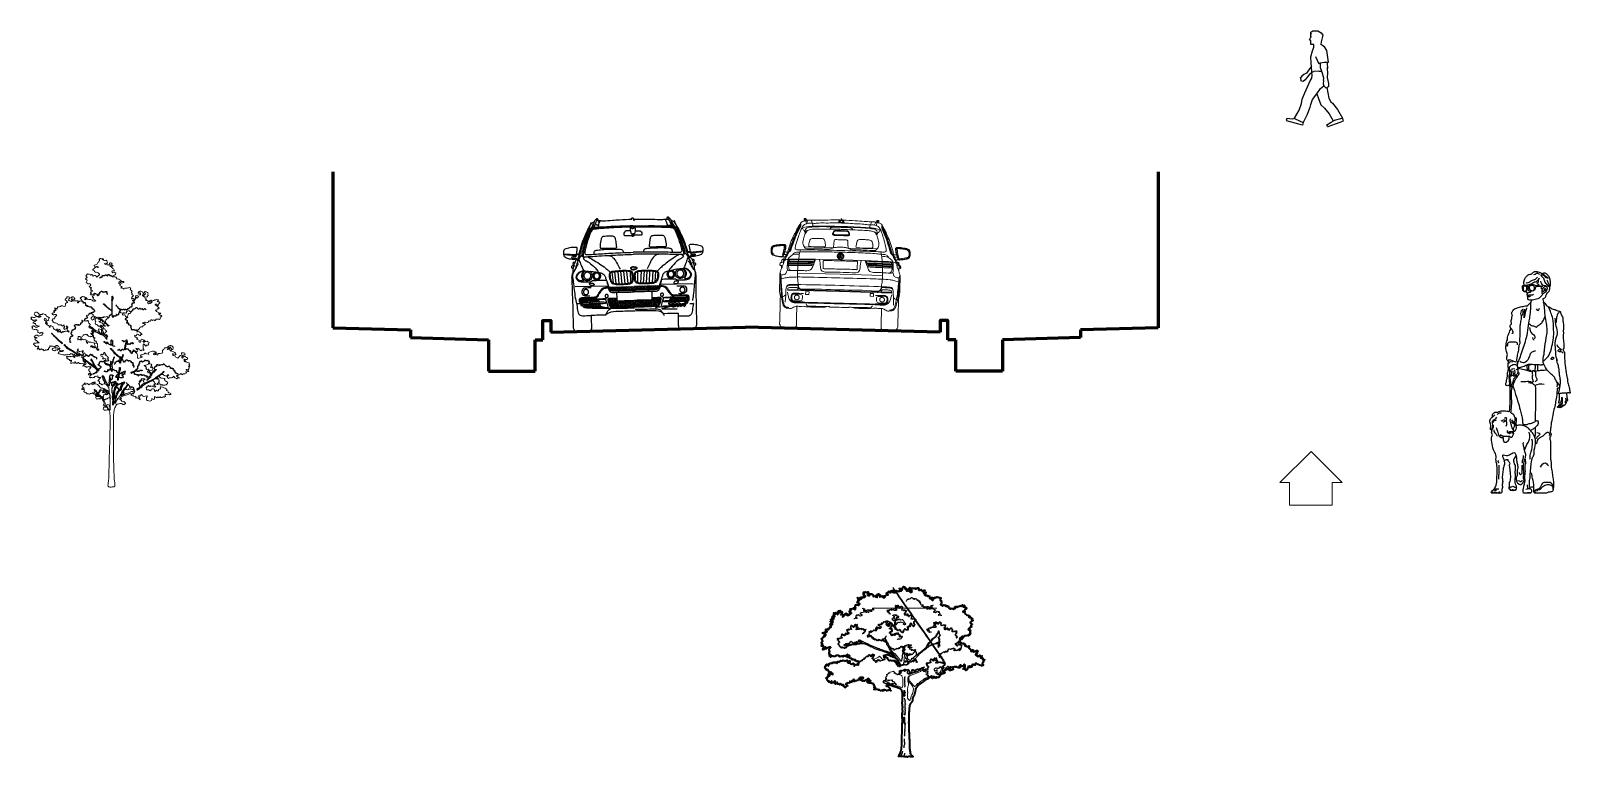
# Model space of a CAD drawing. Header units: millimetres. Extents: x 1205.7 to 1284.3, y 625.1 to 651.5.
# Drawn here: x 1250.43 to 1270.19, y 642.19 to 651.51 of the extents above; entities that cross this region are included whole.
import ezdxf

# ---------------------------------------------------------------- set-up
doc = ezdxf.new("R2010")
doc.units = ezdxf.units.MM
for name, color, linetype in [('06', 104, 'Continuous'), ('dimension', 251, 'Continuous'), ('Edges', 7, 'Continuous')]:
    doc.layers.add(name, color=color, linetype=linetype)
doc.layers.add('INNER', color=7, linetype='Continuous', true_color=0x5200ff)
doc.layers.add('OUTER', color=7, linetype='Continuous', true_color=0xab00ff)

# ---------------------------------------------------------------- blocks, each defined once
blk = doc.blocks.new('man walking rs')
at = {"layer": 'Edges'}
for p, q in [((-3.1, 34.4), (-1.5, 35.4)), ((-3.1, 30.7), (-3.1, 34.4)), ((-1.5, 35.4), (2.1, 35.4)), ((2.1, 35.4), (4.7, 34)), ((-3.9, 28.7), (-3.1, 30.7)), ((-3.1, 28.1), (-3.9, 28.7)), ((-3.1, 31.3), (-2.8, 33.7)), ((-3.1, 31.3), (-3.1, 30.7)), ((-3, 25.4), (-3.1, 28.1)), ((-0.9, 25.2), (-3, 25.4)), ((-1.8, 20.6), (-0.7, 23.4)), ((-0.7, 23.4), (-0.9, 25.2)), ((4.6, 27.2), (4.5, 25.3)), ((7.1, 23.5), (4.5, 25.3)), ((4.5, 25.3), (4.5, 25.3)), ((5.9, 32.3), (4.6, 27.2)), ((4.7, 34), (5.9, 32.3)), ((8.7, 20.9), (7.1, 23.5)), ((-3.1, 16.3), (-1.8, 20.6)), ((-2.8, 11.7), (-3.1, 16.3)), ((-2.6, 9), (-2.8, 11.7)), ((0.5, 16.4), (2.8, 11.1)), ((2.8, 11.1), (3.4, 11.6)), ((3.4, 11.6), (3.6, 11.6)), ((3.6, 11.6), (3.9, 11.7)), ((3.9, 11.7), (6.8, 12.2)), ((4.2, 11.1), (3.9, 11.7)), ((6.8, 12.2), (9, 12.2)), ((10, 12.2), (8.7, 20.9)), ((10, 12.2), (9, 12.1)), ((9, 12.2), (10, 12.2)), ((9, 12.1), (9, 12.2)), ((9.3, 11.2), (9, 12.1)), ((-10.7, 0.6), (-10.6, 0.9)), ((-10.7, 0.6), (-10.4, -1.6)), ((-10.2, 1.2), (-10.6, 0.9)), ((-9.3, 2), (-10.2, 1.2)), ((-9.7, 1.9), (-10.2, 1.2)), ((-8.1, 3.2), (-9.7, 1.9)), ((-6.3, 4.2), (-8.1, 3.2)), ((-5.8, 1.2), (-7.3, -0.8)), ((-3.9, 7.2), (-6.3, 4.2)), ((-4.3, 2.9), (-5.8, 1.2)), ((-2.8, 4), (-4.3, 2.9)), ((-2.6, 9), (-3.9, 7.2)), ((-3.5, -1.6), (-2.2, 0.4)), ((-2.2, 4.4), (-2.8, 4)), ((-2.3, 4.9), (-2.6, 9)), ((-2.3, 4.9), (-0.7, 5.4)), ((-2.3, 4.9), (-2, 5)), ((-2.2, 4.9), (-2.3, 4.9)), ((-2.2, 4.4), (-2.3, 4.9)), ((-2.2, 4.9), (-2.3, 4.9)), ((-2.2, 4.9), (-2.3, 4.9)), ((-2, 5), (-2.2, 4.9)), ((-2, 2.6), (-2.2, 4.4)), ((-2.2, 0.4), (-2, 2.6)), ((-2, 5), (-0.7, 5.4)), ((-0.7, 5.4), (-0.7, 5.4)), ((-0.6, 5.4), (-0.7, 5.4)), ((-0.7, 5.4), (-0.7, 5.4)), ((3, 5.6), (-0.6, 5.4)), ((3.6, 11.2), (2.8, 11.1)), ((3.1, 5.5), (3.9, 5.6)), ((3.1, 5.5), (3.9, 5.6)), ((3.9, 5.6), (5.1, 5.4)), ((4.1, 8), (4.2, 11.1)), ((5.1, 5.4), (4.1, 8)), ((5.7, 3.9), (5.1, 5.4)), ((6.7, 0.4), (5.7, 3.9)), ((6.4, -1.3), (6.7, 0.4)), ((9.5, 7.8), (9.3, 11.2)), ((9.4, 7.2), (9.4, 8.5)), ((9.4, 7.2), (9.5, 7.8)), ((9.5, 4.4), (9.4, 7.2)), ((9.4, 0.9), (9.5, 4.4)), ((9.8, -1.2), (9.4, 0.9)), ((-8.6, -2.1), (-10.4, -1.6)), ((-9.5, -15.1), (-7.4, -10.5)), ((-7.3, -0.8), (-8.6, -2.1)), ((-7.4, -10.5), (-3.5, -1.6)), ((-1.9, -15.4), (1.3, -11.1)), ((1.3, -11.1), (4.1, -7.2)), ((1.3, -11.1), (2.6, -14.5)), ((4.1, -7.2), (6.5, -5.3)), ((6.4, -1.3), (6.1, -3.8)), ((6.1, -3.8), (6.5, -5.3)), ((8.3, -7), (6.5, -5.3)), ((6.5, -5.3), (6.5, -5.3)), ((8.3, -7), (8.9, -6.5)), ((8.9, -6.5), (10.2, -5.6)), ((8.9, -6.5), (10.2, -14.3)), ((10.2, -3.6), (9.8, -1.2)), ((10.2, -5.6), (10.2, -3.6)), ((-11.6, -23.2), (-9.8, -18.2)), ((-9.8, -18.2), (-9.5, -15.1)), ((-5.7, -26.7), (-3.4, -21.1)), ((-3.4, -21.1), (-2.9, -19.1)), ((-2.9, -19.1), (-1.9, -15.4)), ((2.6, -14.5), (4.5, -19.2)), ((4.5, -19.2), (7, -21.8)), ((7, -21.8), (10.5, -25.9)), ((10.2, -14.3), (11.7, -17.1)), ((11.7, -17.1), (13, -18.1)), ((13, -18.1), (16.7, -22.8)), ((-20.7, -29.4), (-21.2, -30.9)), ((-21.2, -30.9), (-12.2, -33.3)), ((-16.9, -29.8), (-20.7, -29.4)), ((-15, -29.4), (-16.9, -29.8)), ((-15, -29.2), (-11.6, -23.2)), ((-15, -29.2), (-15, -29.4)), ((-15, -29.4), (-15, -29.5)), ((-15, -29.5), (-14.5, -29.7)), ((-14.5, -29.7), (-11.4, -31)), ((-12.2, -33.3), (-9.5, -34.1)), ((-11.4, -31), (-8.8, -32.4)), ((-8.8, -32.4), (-9.1, -34.2)), ((-8.8, -32.4), (-8.8, -32.4)), ((-8.8, -32.4), (-8.6, -32.5)), ((-8.6, -32.5), (-5.7, -26.7)), ((8.8, -34), (12.1, -32)), ((9.3, -35.4), (8.8, -34)), ((9.8, -35.3), (15.3, -33.3)), ((10.5, -25.9), (13.4, -31)), ((12.1, -32), (13.8, -31.1)), ((13.7, -31.1), (13.4, -31)), ((13.8, -31.1), (13.7, -31.1)), ((13.8, -31.1), (14.3, -30.8)), ((14.3, -30.8), (14.5, -30.6)), ((14.5, -30.6), (20.2, -29.2)), ((15.3, -33.3), (18.7, -32.1)), ((16.7, -22.8), (20.5, -29.1)), ((18.7, -32.1), (21.2, -31.1)), ((20.3, -29.1), (20.2, -29.2)), ((21.2, -31.1), (20.3, -29.1)), ((20.5, -29.1), (20.3, -29.1)), ((20.5, -29.1), (20.3, -29.1)), ((20.3, -29.1), (20.3, -29.1)), ((-9.5, -34.1), (-9.1, -34.2)), ((9.3, -35.4), (9.8, -35.3))]:
    blk.add_line(p, q, dxfattribs=at)

msp = doc.modelspace()

# ---------------------------------------------------------------- linework, layer by layer
at = {"lineweight": 60}
for p, q in [((1254.306, 649.7), (1254.306, 647.7)), ((1264.902, 649.7), (1264.902, 647.7)), ((1257.105, 647.794), (1257.105, 647.661)), ((1262.103, 647.794), (1262.103, 647.661)), ((1254.306, 647.7), (1255.305, 647.674)), ((1255.305, 647.674), (1255.305, 647.574)), ((1255.305, 647.574), (1256.305, 647.544)), ((1256.305, 647.544), (1256.305, 647.144)), ((1256.905, 647.144), (1256.905, 647.544)), ((1256.905, 647.144), (1256.905, 647.544)), ((1256.905, 647.544), (1257.005, 647.544)), ((1257.105, 647.644), (1259.604, 647.709)), ((1262.103, 647.644), (1259.604, 647.709)), ((1262.303, 647.544), (1262.203, 647.544)), ((1262.303, 647.144), (1262.303, 647.544)), ((1262.303, 647.144), (1262.303, 647.544)), ((1263.903, 647.574), (1262.903, 647.544)), ((1262.903, 647.544), (1262.903, 647.144)), ((1264.902, 647.7), (1263.903, 647.674)), ((1263.903, 647.674), (1263.903, 647.574)), ((1256.305, 647.144), (1256.905, 647.144)), ((1262.903, 647.144), (1262.303, 647.144))]:
    msp.add_line(p, q, dxfattribs=at)
at = {"color": 7, "linetype": 'Continuous', "lineweight": 18}
for p, q in [((1266.463, 645.715), (1266.863, 646.114)), ((1266.863, 646.114), (1267.262, 645.715)), ((1266.463, 645.715), (1266.589, 645.715)), ((1266.589, 645.715), (1266.589, 645.424)), ((1267.136, 645.715), (1267.136, 645.424)), ((1267.136, 645.715), (1267.262, 645.715)), ((1266.589, 645.424), (1267.136, 645.424))]:
    msp.add_line(p, q, dxfattribs=at)
for points in [[(1258.165, 649.081), (1258.174, 649.081)], [(1258.183, 649.082), (1258.174, 649.081)], [(1257.682, 648.415), (1257.68, 648.415), (1257.679, 648.414), (1257.677, 648.413), (1257.675, 648.413), (1257.674, 648.412), (1257.672, 648.411), (1257.671, 648.41), (1257.669, 648.41), (1257.668, 648.409), (1257.666, 648.408), (1257.665, 648.407), (1257.663, 648.405), (1257.662, 648.404), (1257.661, 648.403), (1257.659, 648.402), (1257.658, 648.401), (1257.657, 648.399), (1257.656, 648.398), (1257.655, 648.397), (1257.654, 648.395), (1257.653, 648.394), (1257.652, 648.392), (1257.651, 648.391), (1257.65, 648.389), (1257.649, 648.388), (1257.648, 648.386), (1257.648, 648.384), (1257.647, 648.383), (1257.647, 648.381), (1257.646, 648.379), (1257.646, 648.378), (1257.645, 648.376), (1257.645, 648.374), (1257.645, 648.372), (1257.644, 648.371), (1257.644, 648.369), (1257.644, 648.367), (1257.644, 648.365), (1257.644, 648.364), (1257.644, 648.362), (1257.645, 648.36), (1257.645, 648.358), (1257.645, 648.357), (1257.645, 648.355), (1257.646, 648.353), (1257.646, 648.351), (1257.647, 648.35), (1257.647, 648.348), (1257.648, 648.346), (1257.649, 648.345), (1257.65, 648.343), (1257.65, 648.342), (1257.651, 648.34), (1257.652, 648.339), (1257.653, 648.337), (1257.654, 648.336), (1257.655, 648.334), (1257.656, 648.333), (1257.658, 648.332), (1257.659, 648.33), (1257.66, 648.329), (1257.661, 648.328), (1257.663, 648.327), (1257.664, 648.326), (1257.665, 648.325), (1257.667, 648.324), (1257.668, 648.323), (1257.67, 648.322), (1257.671, 648.321), (1257.673, 648.32), (1257.675, 648.319), (1257.676, 648.319), (1257.678, 648.318), (1257.68, 648.317), (1257.681, 648.317), (1257.683, 648.316), (1257.685, 648.316), (1257.686, 648.316), (1257.688, 648.315), (1257.69, 648.315), (1257.692, 648.315), (1257.693, 648.315), (1257.695, 648.315), (1257.697, 648.315), (1257.699, 648.315), (1257.701, 648.315), (1257.702, 648.315), (1257.704, 648.316), (1257.706, 648.316), (1257.707, 648.316), (1257.709, 648.317), (1257.711, 648.317), (1257.713, 648.318), (1257.714, 648.319), (1257.716, 648.319), (1257.717, 648.32), (1257.719, 648.321), (1257.721, 648.322), (1257.722, 648.323), (1257.724, 648.324), (1257.725, 648.325), (1257.726, 648.326), (1257.728, 648.327), (1257.729, 648.328), (1257.73, 648.329), (1257.732, 648.33), (1257.733, 648.332), (1257.734, 648.333), (1257.735, 648.334), (1257.736, 648.336), (1257.737, 648.337), (1257.738, 648.339), (1257.739, 648.34), (1257.74, 648.342), (1257.741, 648.343), (1257.742, 648.345), (1257.742, 648.347), (1257.743, 648.348), (1257.743, 648.35), (1257.744, 648.352), (1257.744, 648.353), (1257.745, 648.355), (1257.745, 648.357), (1257.745, 648.358), (1257.746, 648.36), (1257.746, 648.362), (1257.746, 648.364), (1257.746, 648.366), (1257.746, 648.367), (1257.746, 648.369), (1257.746, 648.371), (1257.746, 648.373), (1257.745, 648.374), (1257.745, 648.376), (1257.745, 648.378), (1257.744, 648.379), (1257.744, 648.381), (1257.743, 648.383), (1257.742, 648.384), (1257.742, 648.386), (1257.741, 648.388), (1257.74, 648.389), (1257.739, 648.391), (1257.739, 648.392), (1257.738, 648.394), (1257.737, 648.395), (1257.736, 648.397), (1257.734, 648.398), (1257.733, 648.399), (1257.732, 648.401), (1257.731, 648.402), (1257.73, 648.403), (1257.728, 648.404), (1257.727, 648.406), (1257.726, 648.407), (1257.724, 648.408)], [(1257.889, 648.421), (1257.889, 648.421)], [(1257.89, 648.412), (1257.906, 648.275)], [(1257.924, 648.417), (1257.94, 648.268)], [(1257.965, 648.421), (1257.98, 648.266)], [(1258.001, 648.423), (1258.016, 648.265)], [(1258.037, 648.424), (1258.055, 648.267)], [(1258.075, 648.424), (1258.092, 648.27)], [(1258.121, 648.429), (1258.121, 648.429)], [(1258.122, 648.42), (1258.127, 648.278)], [(1258.218, 648.431), (1258.218, 648.431)], [(1258.218, 648.422), (1258.22, 648.281)], [(1258.264, 648.429), (1258.255, 648.274)], [(1258.302, 648.431), (1258.292, 648.272)], [(1258.338, 648.431), (1258.331, 648.273)], [(1258.374, 648.43), (1258.367, 648.275)], [(1258.416, 648.429), (1258.406, 648.279)], [(1258.45, 648.426), (1258.441, 648.288)], [(1258.451, 648.435), (1258.451, 648.434)], [(1258.616, 648.429), (1258.614, 648.428), (1258.613, 648.427), (1258.612, 648.425), (1258.611, 648.424), (1258.609, 648.423), (1258.608, 648.422), (1258.607, 648.42), (1258.606, 648.419), (1258.605, 648.417), (1258.604, 648.416), (1258.603, 648.414), (1258.602, 648.413), (1258.601, 648.411), (1258.601, 648.41), (1258.6, 648.408), (1258.599, 648.407), (1258.599, 648.405), (1258.598, 648.403), (1258.598, 648.401), (1258.597, 648.4), (1258.597, 648.398), (1258.596, 648.396), (1258.596, 648.395), (1258.596, 648.393), (1258.596, 648.391), (1258.596, 648.389), (1258.596, 648.387), (1258.596, 648.386), (1258.596, 648.384), (1258.596, 648.382), (1258.597, 648.38), (1258.597, 648.379), (1258.597, 648.377), (1258.598, 648.375), (1258.598, 648.374), (1258.599, 648.372), (1258.599, 648.37), (1258.6, 648.369), (1258.601, 648.367), (1258.601, 648.365), (1258.602, 648.364), (1258.603, 648.362), (1258.604, 648.361), (1258.605, 648.359), (1258.606, 648.358), (1258.607, 648.357), (1258.608, 648.355), (1258.609, 648.354), (1258.611, 648.353), (1258.612, 648.351), (1258.613, 648.35), (1258.615, 648.349), (1258.616, 648.348), (1258.617, 648.347), (1258.619, 648.346), (1258.62, 648.345), (1258.622, 648.344), (1258.623, 648.343), (1258.625, 648.342), (1258.627, 648.342), (1258.628, 648.341), (1258.63, 648.34), (1258.632, 648.34), (1258.633, 648.339), (1258.635, 648.339), (1258.637, 648.339), (1258.639, 648.338), (1258.64, 648.338), (1258.642, 648.338), (1258.644, 648.338), (1258.646, 648.338), (1258.647, 648.338), (1258.649, 648.338), (1258.651, 648.338), (1258.653, 648.338), (1258.654, 648.338), (1258.656, 648.338), (1258.658, 648.339), (1258.66, 648.339), (1258.661, 648.34), (1258.663, 648.34), (1258.665, 648.341), (1258.666, 648.342), (1258.668, 648.342), (1258.669, 648.343), (1258.671, 648.344), (1258.673, 648.345), (1258.674, 648.346), (1258.676, 648.347), (1258.677, 648.348), (1258.678, 648.349), (1258.68, 648.35), (1258.681, 648.351), (1258.682, 648.352), (1258.684, 648.353), (1258.685, 648.355), (1258.686, 648.356), (1258.687, 648.357), (1258.688, 648.359), (1258.689, 648.36), (1258.69, 648.362), (1258.691, 648.363), (1258.692, 648.365), (1258.693, 648.366), (1258.693, 648.368), (1258.694, 648.37), (1258.695, 648.371), (1258.695, 648.373), (1258.696, 648.375), (1258.696, 648.376), (1258.697, 648.378), (1258.697, 648.38), (1258.697, 648.382), (1258.697, 648.383), (1258.698, 648.385), (1258.698, 648.387), (1258.698, 648.389), (1258.698, 648.39), (1258.697, 648.392), (1258.697, 648.394), (1258.697, 648.396), (1258.697, 648.397), (1258.696, 648.399), (1258.696, 648.401), (1258.696, 648.403), (1258.695, 648.404), (1258.695, 648.406), (1258.694, 648.408), (1258.693, 648.409), (1258.692, 648.411), (1258.692, 648.412), (1258.691, 648.414), (1258.69, 648.415), (1258.689, 648.417), (1258.688, 648.418), (1258.687, 648.42), (1258.686, 648.421), (1258.685, 648.423), (1258.683, 648.424), (1258.682, 648.425), (1258.681, 648.426), (1258.679, 648.427), (1258.678, 648.429), (1258.677, 648.43), (1258.675, 648.431), (1258.674, 648.432), (1258.672, 648.432), (1258.671, 648.433), (1258.669, 648.434), (1258.668, 648.435), (1258.666, 648.436), (1258.664, 648.436), (1258.663, 648.437), (1258.661, 648.437), (1258.659, 648.438), (1258.658, 648.438)], [(1257.417, 648.23), (1257.839, 648.24)], [(1257.852, 648.222), (1258.174, 648.23)], [(1257.852, 648.222), (1257.935, 648.182)], [(1257.858, 648.208), (1257.883, 648.223)], [(1257.87, 648.194), (1257.923, 648.224)], [(1257.892, 648.184), (1257.965, 648.225)], [(1257.894, 648.223), (1257.974, 648.183)], [(1257.933, 648.182), (1258.003, 648.226)], [(1257.943, 648.224), (1258.014, 648.184)], [(1257.968, 648.183), (1258.047, 648.227)], [(1257.977, 648.225), (1258.051, 648.186)], [(1258.009, 648.184), (1258.086, 648.228)], [(1258.019, 648.226), (1258.094, 648.187)], [(1258.043, 648.185), (1258.119, 648.229)], [(1258.057, 648.227), (1258.132, 648.188)], [(1258.087, 648.187), (1258.16, 648.23)], [(1258.1, 648.228), (1258.175, 648.188)], [(1258.126, 648.188), (1258.175, 648.211)], [(1258.142, 648.229), (1258.175, 648.211)], [(1258.497, 648.238), (1258.174, 648.23)], [(1258.249, 648.232), (1258.175, 648.188)], [(1258.207, 648.231), (1258.175, 648.211)], [(1258.225, 648.19), (1258.175, 648.211)], [(1258.264, 648.191), (1258.189, 648.23)], [(1258.292, 648.233), (1258.219, 648.19)], [(1258.308, 648.192), (1258.23, 648.231)], [(1258.33, 648.234), (1258.256, 648.191)], [(1258.341, 648.192), (1258.263, 648.232)], [(1258.372, 648.235), (1258.3, 648.192)], [(1258.383, 648.193), (1258.302, 648.233)], [(1258.406, 648.236), (1258.337, 648.192)], [(1258.418, 648.193), (1258.346, 648.234)], [(1258.455, 648.237), (1258.377, 648.193)], [(1258.459, 648.197), (1258.384, 648.235)], [(1258.497, 648.238), (1258.416, 648.193)], [(1258.481, 648.209), (1258.426, 648.236)], [(1258.492, 648.223), (1258.466, 648.237)], [(1258.931, 648.266), (1258.509, 648.256)], [(1257.513, 648.039), (1257.538, 648.054)], [(1257.514, 648.047), (1257.561, 648.024)], [(1257.518, 648.026), (1257.577, 648.056)], [(1257.528, 648.008), (1257.605, 647.975)], [(1257.558, 648.008), (1257.533, 647.994)], [(1257.544, 648.054), (1257.597, 648.025)], [(1257.598, 648.009), (1257.545, 647.981)], [(1257.616, 648.058), (1257.551, 648.024)], [(1257.561, 648.008), (1257.642, 647.974)], [(1257.63, 648.01), (1257.574, 647.976)], [(1257.584, 648.056), (1257.645, 648.027)], [(1257.658, 648.058), (1257.593, 648.025)], [(1257.6, 648.009), (1257.683, 647.974)], [(1257.676, 648.011), (1257.613, 647.975)], [(1257.618, 648.058), (1257.687, 648.028)], [(1257.693, 648.059), (1257.631, 648.026)], [(1257.64, 648.01), (1257.724, 647.974)], [(1257.72, 648.012), (1257.649, 647.974)], [(1257.661, 648.058), (1257.727, 648.03)], [(1257.719, 648.052), (1257.676, 648.027)], [(1257.69, 648.011), (1257.741, 647.987)], [(1257.737, 648), (1257.692, 647.974)], [(1257.724, 648.012), (1257.735, 648.007)], [(1257.745, 647.977), (1257.835, 647.958)], [(1257.852, 648.061), (1257.875, 648.072)], [(1257.853, 648.056), (1258.049, 647.97)], [(1257.856, 648.045), (1257.91, 648.073)], [(1257.859, 648.035), (1258.007, 647.969)], [(1257.86, 648.072), (1258.093, 647.97)], [(1257.862, 648.025), (1257.953, 648.071)], [(1257.865, 648.014), (1257.967, 647.968)], [(1257.866, 648.009), (1257.953, 648.053)], [(1257.872, 647.992), (1257.974, 648.046)], [(1257.872, 647.992), (1257.927, 647.967)], [(1257.881, 647.978), (1258.019, 648.047)], [(1257.901, 647.968), (1258.06, 648.049)], [(1257.91, 648.073), (1257.953, 648.053)], [(1257.94, 647.968), (1258.104, 648.05)], [(1257.969, 648.046), (1258.13, 647.971)], [(1257.982, 647.968), (1258.141, 648.051)], [(1258.003, 648.047), (1258.17, 647.972)], [(1258.024, 647.969), (1258.179, 648.049)], [(1258.045, 648.048), (1258.18, 647.985)], [(1258.067, 647.97), (1258.179, 648.025)], [(1258.084, 648.049), (1258.18, 648.006)], [(1258.106, 647.971), (1258.18, 648.006)], [(1258.131, 648.05), (1258.179, 648.025)], [(1258.145, 647.971), (1258.18, 647.985)], [(1258.169, 648.051), (1258.179, 648.049)], [(1258.227, 648.053), (1258.179, 648.025)], [(1258.189, 648.052), (1258.179, 648.049)], [(1258.337, 647.977), (1258.179, 648.049)], [(1258.294, 647.975), (1258.179, 648.025)], [(1258.312, 648.055), (1258.18, 647.985)], [(1258.273, 648.054), (1258.18, 648.006)], [(1258.256, 647.974), (1258.18, 648.006)], [(1258.216, 647.973), (1258.18, 647.985)], [(1258.354, 648.055), (1258.191, 647.973)], [(1258.38, 647.978), (1258.216, 648.052)], [(1258.389, 648.056), (1258.231, 647.974)], [(1258.421, 647.979), (1258.254, 648.053)], [(1258.496, 648.087), (1258.268, 647.975)], [(1258.461, 647.982), (1258.297, 648.054)], [(1258.504, 648.071), (1258.312, 647.976)], [(1258.48, 647.992), (1258.338, 648.055)], [(1258.499, 648.05), (1258.354, 647.977)], [(1258.488, 648.006), (1258.384, 648.056)], [(1258.494, 648.029), (1258.394, 647.978)], [(1258.497, 648.04), (1258.403, 648.082)], [(1258.446, 648.086), (1258.404, 648.064)], [(1258.493, 648.024), (1258.404, 648.064)], [(1258.498, 647.979), (1258.443, 647.953)], [(1258.501, 648.06), (1258.446, 648.086)], [(1258.504, 648.076), (1258.481, 648.087)], [(1258.625, 647.967), (1258.535, 647.945)], [(1258.669, 648.034), (1258.619, 648.008)], [(1258.635, 648.033), (1258.624, 648.028)], [(1258.696, 648.083), (1258.631, 648.051)], [(1258.632, 647.99), (1258.678, 647.965)], [(1258.718, 648.036), (1258.637, 647.996)], [(1258.638, 648.074), (1258.682, 648.051)], [(1258.638, 648.033), (1258.712, 647.999)], [(1258.663, 648.082), (1258.727, 648.052)], [(1258.738, 648.084), (1258.671, 648.051)], [(1258.683, 648.035), (1258.748, 648.002)], [(1258.77, 648.002), (1258.687, 647.966)], [(1258.699, 648.083), (1258.765, 648.053)], [(1258.772, 648.085), (1258.713, 648.052)], [(1258.809, 648.002), (1258.728, 647.966)], [(1258.729, 648.036), (1258.787, 648.005)], [(1258.74, 648.084), (1258.807, 648.054)], [(1258.813, 648.084), (1258.761, 648.053)], [(1258.842, 648.002), (1258.765, 647.968)], [(1258.772, 648.002), (1258.825, 647.975)], [(1258.84, 648.057), (1258.779, 648.085)], [(1258.843, 648.079), (1258.797, 648.054)], [(1258.811, 648.002), (1258.837, 647.988)], [(1258.844, 648.071), (1258.818, 648.084)]]:
    msp.add_lwpolyline(points)
at = {"lineweight": 5}
for points in [[(1260.838, 648.986), (1260.726, 648.989)], [(1260.833, 648.947), (1260.758, 648.949)], [(1260.83, 648.986), (1260.942, 648.983)], [(1260.833, 648.947), (1260.908, 648.945)], [(1260.734, 648.728), (1260.359, 648.738)], [(1260.92, 648.723), (1261.295, 648.714)], [(1260.089, 648.621), (1260.086, 648.612)], [(1260.099, 648.646), (1260.089, 648.621)], [(1260.096, 648.64), (1260.121, 648.642)], [(1260.109, 648.673), (1260.099, 648.646)], [(1260.121, 648.642), (1260.131, 648.642)], [(1260.504, 648.58), (1260.823, 648.57)], [(1260.802, 648.62), (1260.847, 648.619)], [(1261.142, 648.563), (1260.823, 648.57)], [(1260.824, 648.596), (1260.825, 648.641)], [(1261.528, 648.605), (1261.518, 648.606)], [(1261.552, 648.601), (1261.528, 648.605)], [(1261.541, 648.636), (1261.55, 648.608)], [(1261.55, 648.608), (1261.558, 648.583)], [(1261.558, 648.583), (1261.561, 648.574)], [(1260.272, 648.399), (1260.818, 648.387)], [(1261.364, 648.37), (1260.818, 648.387)], [(1260.12, 648.124), (1260.115, 648.029)], [(1260.142, 648.181), (1260.812, 648.164)], [(1260.142, 648.158), (1260.161, 648.077)], [(1260.144, 648.19), (1260.275, 648.187)], [(1260.819, 648.175), (1260.332, 648.188)], [(1260.806, 648.175), (1261.293, 648.162)], [(1261.483, 648.146), (1260.812, 648.164)], [(1261.481, 648.155), (1261.35, 648.159)], [(1261.482, 648.122), (1261.458, 648.043)], [(1261.569, 648.075), (1261.573, 648.224)], [(1261.502, 648.088), (1261.502, 647.992)]]:
    msp.add_lwpolyline(points, dxfattribs=at)
for points in [[(1260.866, 648.617), (1260.866, 648.619), (1260.866, 648.62), (1260.866, 648.622), (1260.866, 648.623), (1260.865, 648.625), (1260.865, 648.626), (1260.865, 648.627), (1260.865, 648.629), (1260.864, 648.63), (1260.864, 648.632), (1260.863, 648.633), (1260.863, 648.634), (1260.862, 648.636), (1260.861, 648.637), (1260.861, 648.638), (1260.86, 648.639), (1260.859, 648.641), (1260.859, 648.642), (1260.858, 648.643), (1260.857, 648.644), (1260.856, 648.645), (1260.855, 648.646), (1260.854, 648.648), (1260.853, 648.649), (1260.852, 648.65), (1260.851, 648.65), (1260.85, 648.651), (1260.849, 648.652), (1260.847, 648.653), (1260.846, 648.654), (1260.845, 648.655), (1260.844, 648.655), (1260.842, 648.656), (1260.841, 648.657), (1260.84, 648.657), (1260.838, 648.658), (1260.837, 648.658), (1260.836, 648.659), (1260.834, 648.659), (1260.833, 648.659), (1260.831, 648.659), (1260.83, 648.66), (1260.829, 648.66), (1260.827, 648.66), (1260.826, 648.66), (1260.824, 648.66), (1260.823, 648.66), (1260.821, 648.66), (1260.82, 648.66), (1260.818, 648.66), (1260.817, 648.659), (1260.816, 648.659), (1260.814, 648.659), (1260.813, 648.659), (1260.811, 648.658), (1260.81, 648.658), (1260.809, 648.657), (1260.807, 648.657), (1260.806, 648.656), (1260.805, 648.655), (1260.803, 648.655), (1260.802, 648.654), (1260.801, 648.653), (1260.8, 648.652), (1260.799, 648.651), (1260.798, 648.65), (1260.796, 648.65), (1260.795, 648.649), (1260.794, 648.648), (1260.793, 648.646), (1260.792, 648.645), (1260.792, 648.644), (1260.791, 648.643), (1260.79, 648.642), (1260.789, 648.641), (1260.788, 648.64), (1260.788, 648.638), (1260.787, 648.637), (1260.786, 648.636), (1260.786, 648.634), (1260.785, 648.633), (1260.785, 648.632), (1260.784, 648.63), (1260.784, 648.629), (1260.784, 648.627), (1260.783, 648.626), (1260.783, 648.625), (1260.783, 648.623), (1260.783, 648.622), (1260.783, 648.62), (1260.783, 648.619), (1260.783, 648.617), (1260.783, 648.616), (1260.783, 648.615), (1260.783, 648.613), (1260.783, 648.612), (1260.783, 648.61), (1260.784, 648.609), (1260.784, 648.607), (1260.784, 648.606), (1260.785, 648.605), (1260.785, 648.603), (1260.786, 648.602), (1260.787, 648.601), (1260.787, 648.599), (1260.788, 648.598), (1260.789, 648.597), (1260.789, 648.596), (1260.79, 648.594), (1260.791, 648.593), (1260.792, 648.592), (1260.793, 648.591), (1260.794, 648.59), (1260.795, 648.589), (1260.796, 648.588), (1260.797, 648.587), (1260.798, 648.586), (1260.799, 648.585), (1260.8, 648.584), (1260.802, 648.583), (1260.803, 648.583), (1260.804, 648.582), (1260.805, 648.581), (1260.807, 648.581), (1260.808, 648.58), (1260.809, 648.58), (1260.811, 648.579), (1260.812, 648.579), (1260.813, 648.578), (1260.815, 648.578), (1260.816, 648.578), (1260.818, 648.577), (1260.819, 648.577), (1260.821, 648.577), (1260.822, 648.577), (1260.823, 648.577), (1260.825, 648.577), (1260.826, 648.577), (1260.828, 648.577), (1260.829, 648.577), (1260.831, 648.577), (1260.832, 648.578), (1260.834, 648.578), (1260.835, 648.578), (1260.836, 648.579), (1260.838, 648.579), (1260.839, 648.58), (1260.84, 648.58), (1260.842, 648.581), (1260.843, 648.581), (1260.844, 648.582), (1260.846, 648.583), (1260.847, 648.583), (1260.848, 648.584), (1260.849, 648.585), (1260.85, 648.586), (1260.851, 648.587), (1260.852, 648.588), (1260.853, 648.589), (1260.855, 648.59), (1260.855, 648.591), (1260.856, 648.592), (1260.857, 648.593), (1260.858, 648.594), (1260.859, 648.596), (1260.86, 648.597), (1260.86, 648.598), (1260.861, 648.599), (1260.862, 648.601), (1260.862, 648.602), (1260.863, 648.603), (1260.863, 648.605), (1260.864, 648.606), (1260.864, 648.607), (1260.865, 648.609), (1260.865, 648.61), (1260.865, 648.612), (1260.865, 648.613), (1260.866, 648.615), (1260.866, 648.616)], [(1260.862, 648.617), (1260.862, 648.619), (1260.862, 648.62), (1260.862, 648.621), (1260.862, 648.623), (1260.861, 648.624), (1260.861, 648.625), (1260.861, 648.626), (1260.861, 648.628), (1260.86, 648.629), (1260.86, 648.63), (1260.86, 648.631), (1260.859, 648.633), (1260.859, 648.634), (1260.858, 648.635), (1260.857, 648.636), (1260.857, 648.637), (1260.856, 648.638), (1260.855, 648.639), (1260.855, 648.64), (1260.854, 648.641), (1260.853, 648.642), (1260.852, 648.643), (1260.851, 648.644), (1260.85, 648.645), (1260.849, 648.646), (1260.848, 648.647), (1260.847, 648.648), (1260.846, 648.649), (1260.845, 648.649), (1260.844, 648.65), (1260.843, 648.651), (1260.842, 648.651), (1260.841, 648.652), (1260.84, 648.652), (1260.839, 648.653), (1260.837, 648.653), (1260.836, 648.654), (1260.835, 648.654), (1260.834, 648.655), (1260.832, 648.655), (1260.831, 648.655), (1260.83, 648.655), (1260.829, 648.655), (1260.827, 648.656), (1260.826, 648.656), (1260.825, 648.656), (1260.823, 648.656), (1260.822, 648.656), (1260.821, 648.655), (1260.82, 648.655), (1260.818, 648.655), (1260.817, 648.655), (1260.816, 648.655), (1260.815, 648.654), (1260.813, 648.654), (1260.812, 648.653), (1260.811, 648.653), (1260.81, 648.652), (1260.809, 648.652), (1260.807, 648.651), (1260.806, 648.651), (1260.805, 648.65), (1260.804, 648.649), (1260.803, 648.649), (1260.802, 648.648), (1260.801, 648.647), (1260.8, 648.646), (1260.799, 648.645), (1260.798, 648.644), (1260.797, 648.643), (1260.796, 648.642), (1260.796, 648.641), (1260.795, 648.64), (1260.794, 648.639), (1260.793, 648.638), (1260.793, 648.637), (1260.792, 648.636), (1260.791, 648.635), (1260.791, 648.634), (1260.79, 648.633), (1260.79, 648.631), (1260.789, 648.63), (1260.789, 648.629), (1260.789, 648.628), (1260.788, 648.626), (1260.788, 648.625), (1260.788, 648.624), (1260.788, 648.623), (1260.788, 648.621), (1260.788, 648.62), (1260.788, 648.619), (1260.788, 648.618), (1260.788, 648.616), (1260.788, 648.615), (1260.788, 648.614), (1260.788, 648.612), (1260.788, 648.611), (1260.789, 648.61), (1260.789, 648.609), (1260.789, 648.607), (1260.79, 648.606), (1260.79, 648.605), (1260.791, 648.604), (1260.791, 648.603), (1260.792, 648.601), (1260.792, 648.6), (1260.793, 648.599), (1260.794, 648.598), (1260.794, 648.597), (1260.795, 648.596), (1260.796, 648.595), (1260.797, 648.594), (1260.798, 648.593), (1260.799, 648.592), (1260.799, 648.591), (1260.8, 648.59), (1260.801, 648.59), (1260.802, 648.589), (1260.803, 648.588), (1260.805, 648.587), (1260.806, 648.587), (1260.807, 648.586), (1260.808, 648.585), (1260.809, 648.585), (1260.81, 648.584), (1260.811, 648.584), (1260.813, 648.583), (1260.814, 648.583), (1260.815, 648.583), (1260.816, 648.582), (1260.818, 648.582), (1260.819, 648.582), (1260.82, 648.582), (1260.821, 648.581), (1260.823, 648.581), (1260.824, 648.581), (1260.825, 648.581), (1260.827, 648.581), (1260.828, 648.581), (1260.829, 648.582), (1260.83, 648.582), (1260.832, 648.582), (1260.833, 648.582), (1260.834, 648.583), (1260.835, 648.583), (1260.837, 648.583), (1260.838, 648.584), (1260.839, 648.584), (1260.84, 648.585), (1260.841, 648.585), (1260.843, 648.586), (1260.844, 648.587), (1260.845, 648.587), (1260.846, 648.588), (1260.847, 648.589), (1260.848, 648.59), (1260.849, 648.59), (1260.85, 648.591), (1260.851, 648.592), (1260.852, 648.593), (1260.853, 648.594), (1260.853, 648.595), (1260.854, 648.596), (1260.855, 648.597), (1260.856, 648.598), (1260.856, 648.599), (1260.857, 648.6), (1260.858, 648.601), (1260.858, 648.603), (1260.859, 648.604), (1260.859, 648.605), (1260.86, 648.606), (1260.86, 648.607), (1260.861, 648.609), (1260.861, 648.61), (1260.861, 648.611), (1260.861, 648.612), (1260.862, 648.614), (1260.862, 648.615), (1260.862, 648.616)], [(1260.847, 648.618), (1260.847, 648.619), (1260.847, 648.62), (1260.847, 648.62), (1260.847, 648.621), (1260.846, 648.622), (1260.846, 648.623), (1260.846, 648.624), (1260.846, 648.624), (1260.846, 648.625), (1260.846, 648.626), (1260.845, 648.626), (1260.845, 648.627), (1260.845, 648.628), (1260.844, 648.629), (1260.844, 648.629), (1260.844, 648.63), (1260.843, 648.631), (1260.843, 648.631), (1260.842, 648.632), (1260.842, 648.633), (1260.841, 648.633), (1260.841, 648.634), (1260.84, 648.634), (1260.84, 648.635), (1260.839, 648.635), (1260.839, 648.636), (1260.838, 648.636), (1260.837, 648.637), (1260.837, 648.637), (1260.836, 648.638), (1260.836, 648.638), (1260.835, 648.638), (1260.834, 648.639), (1260.833, 648.639), (1260.833, 648.639), (1260.832, 648.64), (1260.831, 648.64), (1260.831, 648.64), (1260.83, 648.64), (1260.829, 648.641), (1260.828, 648.641), (1260.828, 648.641), (1260.827, 648.641), (1260.826, 648.641), (1260.825, 648.641), (1260.824, 648.641), (1260.824, 648.641), (1260.823, 648.641), (1260.822, 648.641), (1260.821, 648.641), (1260.821, 648.641), (1260.82, 648.641), (1260.819, 648.64), (1260.818, 648.64), (1260.818, 648.64), (1260.817, 648.64), (1260.816, 648.639), (1260.815, 648.639), (1260.815, 648.639), (1260.814, 648.638), (1260.813, 648.638), (1260.813, 648.638), (1260.812, 648.637), (1260.811, 648.637), (1260.811, 648.636), (1260.81, 648.636), (1260.81, 648.635), (1260.809, 648.635), (1260.809, 648.634), (1260.808, 648.634), (1260.807, 648.633), (1260.807, 648.633), (1260.807, 648.632), (1260.806, 648.631), (1260.806, 648.631), (1260.805, 648.63), (1260.805, 648.629), (1260.804, 648.629), (1260.804, 648.628), (1260.804, 648.627), (1260.804, 648.626), (1260.803, 648.626), (1260.803, 648.625), (1260.803, 648.624), (1260.803, 648.624), (1260.803, 648.623), (1260.802, 648.622), (1260.802, 648.621), (1260.802, 648.62), (1260.802, 648.62), (1260.802, 648.619), (1260.802, 648.618), (1260.802, 648.617), (1260.802, 648.617), (1260.802, 648.616), (1260.802, 648.615), (1260.803, 648.614), (1260.803, 648.614), (1260.803, 648.613), (1260.803, 648.612), (1260.803, 648.611), (1260.804, 648.611), (1260.804, 648.61), (1260.804, 648.609), (1260.805, 648.608), (1260.805, 648.608), (1260.805, 648.607), (1260.806, 648.606), (1260.806, 648.606), (1260.807, 648.605), (1260.807, 648.605), (1260.808, 648.604), (1260.808, 648.603), (1260.809, 648.603), (1260.809, 648.602), (1260.81, 648.602), (1260.811, 648.601), (1260.811, 648.601), (1260.812, 648.6), (1260.812, 648.6), (1260.813, 648.6), (1260.814, 648.599), (1260.814, 648.599), (1260.815, 648.599), (1260.816, 648.598), (1260.817, 648.598), (1260.817, 648.598), (1260.818, 648.597), (1260.819, 648.597), (1260.819, 648.597), (1260.82, 648.597), (1260.821, 648.597), (1260.822, 648.597), (1260.823, 648.597), (1260.823, 648.596), (1260.824, 648.596), (1260.825, 648.596), (1260.826, 648.596), (1260.826, 648.597), (1260.827, 648.597), (1260.828, 648.597), (1260.829, 648.597), (1260.829, 648.597), (1260.83, 648.597), (1260.831, 648.597), (1260.832, 648.598), (1260.832, 648.598), (1260.833, 648.598), (1260.834, 648.599), (1260.835, 648.599), (1260.835, 648.599), (1260.836, 648.6), (1260.837, 648.6), (1260.837, 648.6), (1260.838, 648.601), (1260.838, 648.601), (1260.839, 648.602), (1260.84, 648.602), (1260.84, 648.603), (1260.841, 648.603), (1260.841, 648.604), (1260.842, 648.605), (1260.842, 648.605), (1260.843, 648.606), (1260.843, 648.606), (1260.843, 648.607), (1260.844, 648.608), (1260.844, 648.608), (1260.845, 648.609), (1260.845, 648.61), (1260.845, 648.611), (1260.845, 648.611), (1260.846, 648.612), (1260.846, 648.613), (1260.846, 648.614), (1260.846, 648.614), (1260.846, 648.615), (1260.847, 648.616), (1260.847, 648.617), (1260.847, 648.617)], [(1260.293, 648.088), (1260.293, 648.089), (1260.293, 648.09), (1260.293, 648.092), (1260.293, 648.093), (1260.293, 648.094), (1260.292, 648.095), (1260.292, 648.096), (1260.292, 648.097), (1260.292, 648.098), (1260.291, 648.099), (1260.291, 648.1), (1260.291, 648.101), (1260.29, 648.102), (1260.29, 648.103), (1260.289, 648.104), (1260.289, 648.105), (1260.288, 648.105), (1260.288, 648.106), (1260.287, 648.107), (1260.286, 648.108), (1260.286, 648.109), (1260.285, 648.11), (1260.284, 648.11), (1260.284, 648.111), (1260.283, 648.112), (1260.282, 648.113), (1260.281, 648.113), (1260.28, 648.114), (1260.279, 648.114), (1260.279, 648.115), (1260.278, 648.116), (1260.277, 648.116), (1260.276, 648.117), (1260.275, 648.117), (1260.274, 648.117), (1260.273, 648.118), (1260.272, 648.118), (1260.271, 648.118), (1260.27, 648.119), (1260.269, 648.119), (1260.268, 648.119), (1260.267, 648.119), (1260.266, 648.119), (1260.265, 648.119), (1260.264, 648.12), (1260.263, 648.12), (1260.262, 648.12), (1260.26, 648.119), (1260.259, 648.119), (1260.258, 648.119), (1260.257, 648.119), (1260.256, 648.119), (1260.255, 648.119), (1260.254, 648.118), (1260.253, 648.118), (1260.252, 648.118), (1260.251, 648.117), (1260.25, 648.117), (1260.249, 648.117), (1260.248, 648.116), (1260.247, 648.116), (1260.247, 648.115), (1260.246, 648.114), (1260.245, 648.114), (1260.244, 648.113), (1260.243, 648.113), (1260.242, 648.112), (1260.242, 648.111), (1260.241, 648.11), (1260.24, 648.11), (1260.239, 648.109), (1260.239, 648.108), (1260.238, 648.107), (1260.238, 648.106), (1260.237, 648.105), (1260.236, 648.105), (1260.236, 648.104), (1260.235, 648.103), (1260.235, 648.102), (1260.235, 648.101), (1260.234, 648.1), (1260.234, 648.099), (1260.233, 648.098), (1260.233, 648.097), (1260.233, 648.096), (1260.233, 648.095), (1260.233, 648.094), (1260.232, 648.093), (1260.232, 648.092), (1260.232, 648.09), (1260.232, 648.089), (1260.232, 648.088), (1260.232, 648.087), (1260.232, 648.086), (1260.232, 648.085), (1260.233, 648.084), (1260.233, 648.083), (1260.233, 648.082), (1260.233, 648.081), (1260.234, 648.08), (1260.234, 648.079), (1260.234, 648.078), (1260.235, 648.077), (1260.235, 648.076), (1260.236, 648.075), (1260.236, 648.074), (1260.237, 648.073), (1260.237, 648.073), (1260.238, 648.072), (1260.238, 648.071), (1260.239, 648.07), (1260.24, 648.069), (1260.24, 648.068), (1260.241, 648.068), (1260.242, 648.067), (1260.243, 648.066), (1260.244, 648.066), (1260.244, 648.065), (1260.245, 648.064), (1260.246, 648.064), (1260.247, 648.063), (1260.248, 648.063), (1260.249, 648.062), (1260.25, 648.062), (1260.251, 648.061), (1260.252, 648.061), (1260.253, 648.06), (1260.254, 648.06), (1260.255, 648.06), (1260.256, 648.06), (1260.257, 648.059), (1260.258, 648.059), (1260.259, 648.059), (1260.26, 648.059), (1260.261, 648.059), (1260.262, 648.059), (1260.263, 648.059), (1260.264, 648.059), (1260.265, 648.059), (1260.266, 648.059), (1260.267, 648.059), (1260.268, 648.059), (1260.269, 648.06), (1260.27, 648.06), (1260.271, 648.06), (1260.272, 648.06), (1260.273, 648.061), (1260.274, 648.061), (1260.275, 648.062), (1260.276, 648.062), (1260.277, 648.063), (1260.278, 648.063), (1260.279, 648.064), (1260.28, 648.064), (1260.281, 648.065), (1260.282, 648.066), (1260.282, 648.066), (1260.283, 648.067), (1260.284, 648.068), (1260.285, 648.068), (1260.285, 648.069), (1260.286, 648.07), (1260.287, 648.071), (1260.287, 648.072), (1260.288, 648.073), (1260.289, 648.073), (1260.289, 648.074), (1260.29, 648.075), (1260.29, 648.076), (1260.29, 648.077), (1260.291, 648.078), (1260.291, 648.079), (1260.292, 648.08), (1260.292, 648.081), (1260.292, 648.082), (1260.292, 648.083), (1260.293, 648.084), (1260.293, 648.085), (1260.293, 648.086), (1260.293, 648.087)], [(1260.377, 648.164), (1260.42, 648.163), (1260.419, 648.125), (1260.376, 648.126)], [(1261.247, 648.141), (1261.204, 648.142), (1261.203, 648.105), (1261.246, 648.103)], [(1261.388, 648.06), (1261.388, 648.061), (1261.388, 648.062), (1261.388, 648.063), (1261.388, 648.064), (1261.387, 648.065), (1261.387, 648.066), (1261.387, 648.067), (1261.387, 648.068), (1261.386, 648.069), (1261.386, 648.07), (1261.386, 648.071), (1261.385, 648.072), (1261.385, 648.073), (1261.385, 648.074), (1261.384, 648.075), (1261.384, 648.076), (1261.383, 648.077), (1261.382, 648.078), (1261.382, 648.078), (1261.381, 648.079), (1261.381, 648.08), (1261.38, 648.081), (1261.379, 648.082), (1261.378, 648.082), (1261.378, 648.083), (1261.377, 648.084), (1261.376, 648.085), (1261.375, 648.085), (1261.374, 648.086), (1261.373, 648.086), (1261.372, 648.087), (1261.372, 648.087), (1261.371, 648.088), (1261.37, 648.088), (1261.369, 648.089), (1261.368, 648.089), (1261.367, 648.089), (1261.366, 648.09), (1261.365, 648.09), (1261.364, 648.09), (1261.363, 648.09), (1261.362, 648.091), (1261.36, 648.091), (1261.359, 648.091), (1261.358, 648.091), (1261.357, 648.091), (1261.356, 648.091), (1261.355, 648.091), (1261.354, 648.091), (1261.353, 648.091), (1261.352, 648.09), (1261.351, 648.09), (1261.35, 648.09), (1261.349, 648.09), (1261.348, 648.089), (1261.347, 648.089), (1261.346, 648.089), (1261.345, 648.088), (1261.344, 648.088), (1261.343, 648.087), (1261.342, 648.087), (1261.341, 648.086), (1261.34, 648.086), (1261.34, 648.085), (1261.339, 648.085), (1261.338, 648.084), (1261.337, 648.083), (1261.336, 648.082), (1261.336, 648.082), (1261.335, 648.081), (1261.334, 648.08), (1261.334, 648.079), (1261.333, 648.078), (1261.332, 648.078), (1261.332, 648.077), (1261.331, 648.076), (1261.331, 648.075), (1261.33, 648.074), (1261.33, 648.073), (1261.329, 648.072), (1261.329, 648.071), (1261.329, 648.07), (1261.328, 648.069), (1261.328, 648.068), (1261.328, 648.067), (1261.327, 648.066), (1261.327, 648.065), (1261.327, 648.064), (1261.327, 648.063), (1261.327, 648.062), (1261.327, 648.061), (1261.327, 648.06), (1261.327, 648.059), (1261.327, 648.058), (1261.327, 648.057), (1261.327, 648.056), (1261.328, 648.054), (1261.328, 648.053), (1261.328, 648.052), (1261.328, 648.051), (1261.329, 648.05), (1261.329, 648.049), (1261.329, 648.048), (1261.33, 648.048), (1261.33, 648.047), (1261.331, 648.046), (1261.331, 648.045), (1261.332, 648.044), (1261.333, 648.043), (1261.333, 648.042), (1261.334, 648.041), (1261.335, 648.04), (1261.335, 648.04), (1261.336, 648.039), (1261.337, 648.038), (1261.338, 648.038), (1261.338, 648.037), (1261.339, 648.036), (1261.34, 648.036), (1261.341, 648.035), (1261.342, 648.034), (1261.343, 648.034), (1261.344, 648.033), (1261.345, 648.033), (1261.346, 648.033), (1261.347, 648.032), (1261.348, 648.032), (1261.349, 648.031), (1261.35, 648.031), (1261.351, 648.031), (1261.352, 648.031), (1261.353, 648.031), (1261.354, 648.03), (1261.355, 648.03), (1261.356, 648.03), (1261.357, 648.03), (1261.358, 648.03), (1261.359, 648.03), (1261.36, 648.03), (1261.361, 648.03), (1261.362, 648.031), (1261.363, 648.031), (1261.364, 648.031), (1261.365, 648.031), (1261.366, 648.031), (1261.367, 648.032), (1261.368, 648.032), (1261.369, 648.033), (1261.37, 648.033), (1261.371, 648.033), (1261.372, 648.034), (1261.373, 648.034), (1261.374, 648.035), (1261.375, 648.036), (1261.376, 648.036), (1261.376, 648.037), (1261.377, 648.038), (1261.378, 648.038), (1261.379, 648.039), (1261.379, 648.04), (1261.38, 648.04), (1261.381, 648.041), (1261.381, 648.042), (1261.382, 648.043), (1261.383, 648.044), (1261.383, 648.045), (1261.384, 648.046), (1261.384, 648.047), (1261.385, 648.048), (1261.385, 648.048), (1261.386, 648.049), (1261.386, 648.05), (1261.386, 648.051), (1261.387, 648.052), (1261.387, 648.053), (1261.387, 648.054), (1261.387, 648.056), (1261.387, 648.057), (1261.388, 648.058), (1261.388, 648.059)]]:
    msp.add_lwpolyline(points, close=True, dxfattribs=at)
for points in [[(1257.62, 648.369), (1257.62, 648.37), (1257.62, 648.372), (1257.62, 648.374), (1257.619, 648.375), (1257.619, 648.377), (1257.619, 648.378), (1257.618, 648.38), (1257.618, 648.381), (1257.618, 648.383), (1257.617, 648.384), (1257.616, 648.386), (1257.616, 648.387), (1257.615, 648.388), (1257.614, 648.39), (1257.614, 648.391), (1257.613, 648.393), (1257.612, 648.394), (1257.611, 648.395), (1257.61, 648.396), (1257.609, 648.398), (1257.608, 648.399), (1257.607, 648.4), (1257.606, 648.401), (1257.604, 648.402), (1257.603, 648.403), (1257.602, 648.404), (1257.601, 648.405), (1257.599, 648.406), (1257.598, 648.407), (1257.597, 648.407), (1257.595, 648.408), (1257.594, 648.409), (1257.592, 648.41), (1257.591, 648.41), (1257.589, 648.411), (1257.588, 648.411), (1257.586, 648.412), (1257.585, 648.412), (1257.583, 648.412), (1257.582, 648.413), (1257.58, 648.413), (1257.579, 648.413), (1257.577, 648.413), (1257.576, 648.413), (1257.574, 648.413), (1257.572, 648.413), (1257.571, 648.413), (1257.569, 648.413), (1257.568, 648.413), (1257.566, 648.412), (1257.565, 648.412), (1257.563, 648.412), (1257.562, 648.411), (1257.56, 648.411), (1257.559, 648.41), (1257.557, 648.41), (1257.556, 648.409), (1257.554, 648.408), (1257.553, 648.408), (1257.552, 648.407), (1257.55, 648.406), (1257.549, 648.405), (1257.548, 648.404), (1257.546, 648.403), (1257.545, 648.402), (1257.544, 648.401), (1257.543, 648.4), (1257.542, 648.399), (1257.541, 648.398), (1257.54, 648.397), (1257.539, 648.395), (1257.538, 648.394), (1257.537, 648.393), (1257.536, 648.391), (1257.535, 648.39), (1257.534, 648.389), (1257.534, 648.387), (1257.533, 648.386), (1257.532, 648.384), (1257.532, 648.383), (1257.531, 648.381), (1257.531, 648.38), (1257.531, 648.378), (1257.53, 648.377), (1257.53, 648.375), (1257.53, 648.374), (1257.53, 648.372), (1257.529, 648.371), (1257.529, 648.369), (1257.529, 648.367), (1257.529, 648.366), (1257.529, 648.364), (1257.53, 648.363), (1257.53, 648.361), (1257.53, 648.36), (1257.53, 648.358), (1257.531, 648.357), (1257.531, 648.355), (1257.532, 648.353), (1257.532, 648.352), (1257.533, 648.351), (1257.533, 648.349), (1257.534, 648.348), (1257.535, 648.346), (1257.535, 648.345), (1257.536, 648.344), (1257.537, 648.342), (1257.538, 648.341), (1257.539, 648.34), (1257.54, 648.338), (1257.541, 648.337), (1257.542, 648.336), (1257.543, 648.335), (1257.544, 648.334), (1257.546, 648.333), (1257.547, 648.332), (1257.548, 648.331), (1257.549, 648.33), (1257.551, 648.329), (1257.552, 648.328), (1257.553, 648.328), (1257.555, 648.327), (1257.556, 648.326), (1257.558, 648.326), (1257.559, 648.325), (1257.561, 648.325), (1257.562, 648.324), (1257.564, 648.324), (1257.565, 648.323), (1257.567, 648.323), (1257.568, 648.323), (1257.57, 648.323), (1257.571, 648.322), (1257.573, 648.322), (1257.575, 648.322), (1257.576, 648.322), (1257.578, 648.322), (1257.579, 648.323), (1257.581, 648.323), (1257.582, 648.323), (1257.584, 648.323), (1257.586, 648.324), (1257.587, 648.324), (1257.589, 648.325), (1257.59, 648.325), (1257.592, 648.326), (1257.593, 648.326), (1257.594, 648.327), (1257.596, 648.328), (1257.597, 648.328), (1257.599, 648.329), (1257.6, 648.33), (1257.601, 648.331), (1257.602, 648.332), (1257.604, 648.333), (1257.605, 648.334), (1257.606, 648.335), (1257.607, 648.336), (1257.608, 648.337), (1257.609, 648.338), (1257.61, 648.34), (1257.611, 648.341), (1257.612, 648.342), (1257.613, 648.343), (1257.614, 648.345), (1257.615, 648.346), (1257.615, 648.347), (1257.616, 648.349), (1257.617, 648.35), (1257.617, 648.352), (1257.618, 648.353), (1257.618, 648.355), (1257.619, 648.356), (1257.619, 648.358), (1257.619, 648.359), (1257.62, 648.361), (1257.62, 648.363), (1257.62, 648.364), (1257.62, 648.366), (1257.62, 648.367)], [(1257.732, 648.367), (1257.732, 648.368), (1257.732, 648.369), (1257.732, 648.371), (1257.732, 648.372), (1257.731, 648.373), (1257.731, 648.374), (1257.731, 648.376), (1257.73, 648.377), (1257.73, 648.378), (1257.729, 648.379), (1257.729, 648.38), (1257.728, 648.382), (1257.728, 648.383), (1257.727, 648.384), (1257.727, 648.385), (1257.726, 648.386), (1257.725, 648.387), (1257.725, 648.388), (1257.724, 648.389), (1257.723, 648.39), (1257.722, 648.391), (1257.721, 648.392), (1257.72, 648.393), (1257.719, 648.394), (1257.718, 648.395), (1257.717, 648.395), (1257.716, 648.396), (1257.715, 648.397), (1257.714, 648.397), (1257.713, 648.398), (1257.712, 648.399), (1257.711, 648.399), (1257.71, 648.4), (1257.708, 648.4), (1257.707, 648.401), (1257.706, 648.401), (1257.705, 648.401), (1257.703, 648.402), (1257.702, 648.402), (1257.701, 648.402), (1257.7, 648.402), (1257.698, 648.403), (1257.697, 648.403), (1257.696, 648.403), (1257.695, 648.403), (1257.693, 648.403), (1257.692, 648.403), (1257.691, 648.402), (1257.689, 648.402), (1257.688, 648.402), (1257.687, 648.402), (1257.686, 648.401), (1257.685, 648.401), (1257.683, 648.401), (1257.682, 648.4), (1257.681, 648.4), (1257.68, 648.399), (1257.679, 648.399), (1257.677, 648.398), (1257.676, 648.398), (1257.675, 648.397), (1257.674, 648.396), (1257.673, 648.395), (1257.672, 648.395), (1257.671, 648.394), (1257.67, 648.393), (1257.669, 648.392), (1257.668, 648.391), (1257.667, 648.39), (1257.667, 648.389), (1257.666, 648.388), (1257.665, 648.387), (1257.664, 648.386), (1257.664, 648.385), (1257.663, 648.384), (1257.662, 648.383), (1257.662, 648.382), (1257.661, 648.381), (1257.661, 648.379), (1257.66, 648.378), (1257.66, 648.377), (1257.66, 648.376), (1257.659, 648.374), (1257.659, 648.373), (1257.659, 648.372), (1257.659, 648.371), (1257.658, 648.369), (1257.658, 648.368), (1257.658, 648.367), (1257.658, 648.366), (1257.658, 648.364), (1257.658, 648.363), (1257.659, 648.362), (1257.659, 648.361), (1257.659, 648.359), (1257.659, 648.358), (1257.659, 648.357), (1257.66, 648.356), (1257.66, 648.354), (1257.661, 648.353), (1257.661, 648.352), (1257.662, 648.351), (1257.662, 648.35), (1257.663, 648.348), (1257.663, 648.347), (1257.664, 648.346), (1257.665, 648.345), (1257.665, 648.344), (1257.666, 648.343), (1257.667, 648.342), (1257.668, 648.341), (1257.669, 648.34), (1257.67, 648.339), (1257.671, 648.338), (1257.671, 648.338), (1257.672, 648.337), (1257.674, 648.336), (1257.675, 648.335), (1257.676, 648.335), (1257.677, 648.334), (1257.678, 648.333), (1257.679, 648.333), (1257.68, 648.332), (1257.681, 648.332), (1257.683, 648.331), (1257.684, 648.331), (1257.685, 648.33), (1257.686, 648.33), (1257.687, 648.33), (1257.689, 648.33), (1257.69, 648.329), (1257.691, 648.329), (1257.693, 648.329), (1257.694, 648.329), (1257.695, 648.329), (1257.696, 648.329), (1257.698, 648.329), (1257.699, 648.329), (1257.7, 648.329), (1257.701, 648.33), (1257.703, 648.33), (1257.704, 648.33), (1257.705, 648.33), (1257.706, 648.331), (1257.708, 648.331), (1257.709, 648.332), (1257.71, 648.332), (1257.711, 648.333), (1257.712, 648.333), (1257.713, 648.334), (1257.715, 648.334), (1257.716, 648.335), (1257.717, 648.336), (1257.718, 648.337), (1257.719, 648.337), (1257.72, 648.338), (1257.721, 648.339), (1257.721, 648.34), (1257.722, 648.341), (1257.723, 648.342), (1257.724, 648.343), (1257.725, 648.344), (1257.726, 648.345), (1257.726, 648.346), (1257.727, 648.347), (1257.728, 648.348), (1257.728, 648.349), (1257.729, 648.351), (1257.729, 648.352), (1257.73, 648.353), (1257.73, 648.354), (1257.73, 648.355), (1257.731, 648.357), (1257.731, 648.358), (1257.731, 648.359), (1257.732, 648.36), (1257.732, 648.362), (1257.732, 648.363), (1257.732, 648.364), (1257.732, 648.365)], [(1258.684, 648.389), (1258.684, 648.391), (1258.683, 648.392), (1258.683, 648.393), (1258.683, 648.394), (1258.683, 648.396), (1258.683, 648.397), (1258.682, 648.398), (1258.682, 648.399), (1258.682, 648.401), (1258.681, 648.402), (1258.681, 648.403), (1258.68, 648.404), (1258.68, 648.405), (1258.679, 648.406), (1258.678, 648.408), (1258.678, 648.409), (1258.677, 648.41), (1258.676, 648.411), (1258.675, 648.412), (1258.674, 648.413), (1258.674, 648.414), (1258.673, 648.415), (1258.672, 648.415), (1258.671, 648.416), (1258.67, 648.417), (1258.669, 648.418), (1258.668, 648.419), (1258.667, 648.419), (1258.666, 648.42), (1258.665, 648.421), (1258.663, 648.421), (1258.662, 648.422), (1258.661, 648.422), (1258.66, 648.423), (1258.659, 648.423), (1258.658, 648.424), (1258.656, 648.424), (1258.655, 648.424), (1258.654, 648.425), (1258.653, 648.425), (1258.651, 648.425), (1258.65, 648.425), (1258.649, 648.425), (1258.647, 648.425), (1258.646, 648.425), (1258.645, 648.425), (1258.644, 648.425), (1258.642, 648.425), (1258.641, 648.425), (1258.64, 648.425), (1258.639, 648.424), (1258.637, 648.424), (1258.636, 648.424), (1258.635, 648.423), (1258.634, 648.423), (1258.632, 648.422), (1258.631, 648.422), (1258.63, 648.421), (1258.629, 648.421), (1258.628, 648.42), (1258.627, 648.42), (1258.626, 648.419), (1258.625, 648.418), (1258.624, 648.417), (1258.623, 648.416), (1258.622, 648.416), (1258.621, 648.415), (1258.62, 648.414), (1258.619, 648.413), (1258.618, 648.412), (1258.617, 648.411), (1258.617, 648.41), (1258.616, 648.409), (1258.615, 648.408), (1258.615, 648.407), (1258.614, 648.405), (1258.613, 648.404), (1258.613, 648.403), (1258.612, 648.402), (1258.612, 648.401), (1258.612, 648.4), (1258.611, 648.398), (1258.611, 648.397), (1258.611, 648.396), (1258.61, 648.395), (1258.61, 648.393), (1258.61, 648.392), (1258.61, 648.391), (1258.61, 648.39), (1258.61, 648.388), (1258.61, 648.387), (1258.61, 648.386), (1258.61, 648.384), (1258.61, 648.383), (1258.61, 648.382), (1258.611, 648.381), (1258.611, 648.379), (1258.611, 648.378), (1258.612, 648.377), (1258.612, 648.376), (1258.613, 648.375), (1258.613, 648.373), (1258.614, 648.372), (1258.614, 648.371), (1258.615, 648.37), (1258.616, 648.369), (1258.616, 648.368), (1258.617, 648.367), (1258.618, 648.366), (1258.619, 648.365), (1258.619, 648.364), (1258.62, 648.363), (1258.621, 648.362), (1258.622, 648.361), (1258.623, 648.36), (1258.624, 648.359), (1258.625, 648.359), (1258.626, 648.358), (1258.627, 648.357), (1258.628, 648.357), (1258.629, 648.356), (1258.631, 648.355), (1258.632, 648.355), (1258.633, 648.354), (1258.634, 648.354), (1258.635, 648.353), (1258.637, 648.353), (1258.638, 648.353), (1258.639, 648.352), (1258.64, 648.352), (1258.642, 648.352), (1258.643, 648.352), (1258.644, 648.352), (1258.645, 648.352), (1258.647, 648.352), (1258.648, 648.352), (1258.649, 648.352), (1258.65, 648.352), (1258.652, 648.352), (1258.653, 648.352), (1258.654, 648.352), (1258.656, 648.353), (1258.657, 648.353), (1258.658, 648.353), (1258.659, 648.354), (1258.66, 648.354), (1258.662, 648.355), (1258.663, 648.355), (1258.664, 648.356), (1258.665, 648.356), (1258.666, 648.357), (1258.667, 648.358), (1258.668, 648.359), (1258.669, 648.359), (1258.67, 648.36), (1258.671, 648.361), (1258.672, 648.362), (1258.673, 648.363), (1258.674, 648.364), (1258.675, 648.365), (1258.676, 648.366), (1258.676, 648.367), (1258.677, 648.368), (1258.678, 648.369), (1258.679, 648.37), (1258.679, 648.371), (1258.68, 648.372), (1258.68, 648.373), (1258.681, 648.374), (1258.681, 648.376), (1258.682, 648.377), (1258.682, 648.378), (1258.682, 648.379), (1258.683, 648.38), (1258.683, 648.382), (1258.683, 648.383), (1258.683, 648.384), (1258.683, 648.386), (1258.684, 648.387), (1258.684, 648.388)], [(1258.812, 648.397), (1258.812, 648.399), (1258.812, 648.4), (1258.812, 648.402), (1258.812, 648.403), (1258.811, 648.405), (1258.811, 648.407), (1258.811, 648.408), (1258.81, 648.41), (1258.81, 648.411), (1258.809, 648.413), (1258.809, 648.414), (1258.808, 648.415), (1258.807, 648.417), (1258.807, 648.418), (1258.806, 648.42), (1258.805, 648.421), (1258.804, 648.422), (1258.803, 648.424), (1258.802, 648.425), (1258.801, 648.426), (1258.8, 648.427), (1258.799, 648.428), (1258.798, 648.429), (1258.797, 648.43), (1258.795, 648.431), (1258.794, 648.432), (1258.793, 648.433), (1258.792, 648.434), (1258.79, 648.435), (1258.789, 648.436), (1258.788, 648.437), (1258.786, 648.437), (1258.785, 648.438), (1258.783, 648.438), (1258.782, 648.439), (1258.78, 648.44), (1258.779, 648.44), (1258.777, 648.44), (1258.776, 648.441), (1258.774, 648.441), (1258.773, 648.441), (1258.771, 648.441), (1258.769, 648.441), (1258.768, 648.442), (1258.766, 648.442), (1258.765, 648.441), (1258.763, 648.441), (1258.762, 648.441), (1258.76, 648.441), (1258.758, 648.441), (1258.757, 648.44), (1258.755, 648.44), (1258.754, 648.44), (1258.752, 648.439), (1258.751, 648.439), (1258.749, 648.438), (1258.748, 648.437), (1258.747, 648.437), (1258.745, 648.436), (1258.744, 648.435), (1258.742, 648.434), (1258.741, 648.433), (1258.74, 648.433), (1258.739, 648.432), (1258.737, 648.431), (1258.736, 648.43), (1258.735, 648.428), (1258.734, 648.427), (1258.733, 648.426), (1258.732, 648.425), (1258.731, 648.424), (1258.73, 648.422), (1258.729, 648.421), (1258.728, 648.42), (1258.727, 648.418), (1258.727, 648.417), (1258.726, 648.416), (1258.725, 648.414), (1258.725, 648.413), (1258.724, 648.411), (1258.724, 648.41), (1258.723, 648.408), (1258.723, 648.407), (1258.722, 648.405), (1258.722, 648.404), (1258.722, 648.402), (1258.722, 648.401), (1258.722, 648.399), (1258.722, 648.397), (1258.722, 648.396), (1258.722, 648.394), (1258.722, 648.393), (1258.722, 648.391), (1258.722, 648.39), (1258.722, 648.388), (1258.723, 648.386), (1258.723, 648.385), (1258.723, 648.383), (1258.724, 648.382), (1258.724, 648.38), (1258.725, 648.379), (1258.726, 648.377), (1258.726, 648.376), (1258.727, 648.375), (1258.728, 648.373), (1258.729, 648.372), (1258.729, 648.371), (1258.73, 648.369), (1258.731, 648.368), (1258.732, 648.367), (1258.733, 648.366), (1258.734, 648.365), (1258.736, 648.363), (1258.737, 648.362), (1258.738, 648.361), (1258.739, 648.36), (1258.74, 648.359), (1258.742, 648.358), (1258.743, 648.358), (1258.744, 648.357), (1258.746, 648.356), (1258.747, 648.355), (1258.749, 648.355), (1258.75, 648.354), (1258.751, 648.353), (1258.753, 648.353), (1258.754, 648.352), (1258.756, 648.352), (1258.757, 648.352), (1258.759, 648.351), (1258.761, 648.351), (1258.762, 648.351), (1258.764, 648.351), (1258.765, 648.351), (1258.767, 648.351), (1258.768, 648.351), (1258.77, 648.351), (1258.772, 648.351), (1258.773, 648.351), (1258.775, 648.351), (1258.776, 648.352), (1258.778, 648.352), (1258.779, 648.352), (1258.781, 648.353), (1258.782, 648.353), (1258.784, 648.354), (1258.785, 648.355), (1258.787, 648.355), (1258.788, 648.356), (1258.789, 648.357), (1258.791, 648.357), (1258.792, 648.358), (1258.793, 648.359), (1258.795, 648.36), (1258.796, 648.361), (1258.797, 648.362), (1258.798, 648.363), (1258.799, 648.364), (1258.8, 648.366), (1258.802, 648.367), (1258.803, 648.368), (1258.803, 648.369), (1258.804, 648.37), (1258.805, 648.372), (1258.806, 648.373), (1258.807, 648.374), (1258.808, 648.376), (1258.808, 648.377), (1258.809, 648.379), (1258.809, 648.38), (1258.81, 648.382), (1258.81, 648.383), (1258.811, 648.385), (1258.811, 648.386), (1258.812, 648.388), (1258.812, 648.389), (1258.812, 648.391), (1258.812, 648.392), (1258.812, 648.394), (1258.812, 648.396)], [(1257.59, 648.159), (1257.59, 648.16), (1257.59, 648.161), (1257.59, 648.163), (1257.59, 648.164), (1257.59, 648.165), (1257.589, 648.166), (1257.589, 648.167), (1257.589, 648.168), (1257.588, 648.169), (1257.588, 648.17), (1257.588, 648.171), (1257.587, 648.172), (1257.587, 648.173), (1257.586, 648.174), (1257.585, 648.175), (1257.585, 648.176), (1257.584, 648.177), (1257.584, 648.178), (1257.583, 648.179), (1257.582, 648.18), (1257.581, 648.181), (1257.58, 648.182), (1257.58, 648.183), (1257.579, 648.183), (1257.578, 648.184), (1257.577, 648.185), (1257.576, 648.186), (1257.575, 648.186), (1257.574, 648.187), (1257.573, 648.187), (1257.572, 648.188), (1257.571, 648.188), (1257.57, 648.189), (1257.569, 648.189), (1257.568, 648.19), (1257.567, 648.19), (1257.566, 648.19), (1257.565, 648.191), (1257.563, 648.191), (1257.562, 648.191), (1257.561, 648.191), (1257.56, 648.191), (1257.559, 648.191), (1257.558, 648.192), (1257.557, 648.192), (1257.555, 648.191), (1257.554, 648.191), (1257.553, 648.191), (1257.552, 648.191), (1257.551, 648.191), (1257.55, 648.191), (1257.549, 648.19), (1257.547, 648.19), (1257.546, 648.19), (1257.545, 648.189), (1257.544, 648.189), (1257.543, 648.188), (1257.542, 648.188), (1257.541, 648.187), (1257.54, 648.187), (1257.539, 648.186), (1257.538, 648.186), (1257.537, 648.185), (1257.536, 648.184), (1257.535, 648.184), (1257.534, 648.183), (1257.534, 648.182), (1257.533, 648.181), (1257.532, 648.18), (1257.531, 648.179), (1257.531, 648.178), (1257.53, 648.178), (1257.529, 648.177), (1257.529, 648.176), (1257.528, 648.175), (1257.527, 648.174), (1257.527, 648.173), (1257.526, 648.172), (1257.526, 648.17), (1257.526, 648.169), (1257.525, 648.168), (1257.525, 648.167), (1257.525, 648.166), (1257.524, 648.165), (1257.524, 648.164), (1257.524, 648.163), (1257.524, 648.162), (1257.524, 648.16), (1257.524, 648.159), (1257.524, 648.158), (1257.524, 648.157), (1257.524, 648.156), (1257.524, 648.155), (1257.524, 648.153), (1257.524, 648.152), (1257.525, 648.151), (1257.525, 648.15), (1257.525, 648.149), (1257.525, 648.148), (1257.526, 648.147), (1257.526, 648.146), (1257.527, 648.145), (1257.527, 648.144), (1257.528, 648.143), (1257.528, 648.142), (1257.529, 648.141), (1257.529, 648.14), (1257.53, 648.139), (1257.531, 648.138), (1257.532, 648.137), (1257.532, 648.136), (1257.533, 648.135), (1257.534, 648.134), (1257.535, 648.133), (1257.536, 648.133), (1257.537, 648.132), (1257.537, 648.131), (1257.538, 648.131), (1257.539, 648.13), (1257.54, 648.129), (1257.541, 648.129), (1257.542, 648.128), (1257.543, 648.128), (1257.545, 648.127), (1257.546, 648.127), (1257.547, 648.127), (1257.548, 648.126), (1257.549, 648.126), (1257.55, 648.126), (1257.551, 648.125), (1257.552, 648.125), (1257.553, 648.125), (1257.555, 648.125), (1257.556, 648.125), (1257.557, 648.125), (1257.558, 648.125), (1257.559, 648.125), (1257.56, 648.125), (1257.562, 648.125), (1257.563, 648.125), (1257.564, 648.126), (1257.565, 648.126), (1257.566, 648.126), (1257.567, 648.127), (1257.568, 648.127), (1257.569, 648.127), (1257.57, 648.128), (1257.571, 648.128), (1257.572, 648.129), (1257.574, 648.129), (1257.575, 648.13), (1257.575, 648.131), (1257.576, 648.131), (1257.577, 648.132), (1257.578, 648.133), (1257.579, 648.133), (1257.58, 648.134), (1257.581, 648.135), (1257.582, 648.136), (1257.582, 648.137), (1257.583, 648.138), (1257.584, 648.138), (1257.584, 648.139), (1257.585, 648.14), (1257.586, 648.141), (1257.586, 648.142), (1257.587, 648.143), (1257.587, 648.144), (1257.588, 648.146), (1257.588, 648.147), (1257.589, 648.148), (1257.589, 648.149), (1257.589, 648.15), (1257.589, 648.151), (1257.59, 648.152), (1257.59, 648.153), (1257.59, 648.154), (1257.59, 648.156), (1257.59, 648.157), (1257.59, 648.158)], [(1257.842, 648.108), (1257.842, 648.109), (1257.842, 648.109), (1257.842, 648.11), (1257.842, 648.111), (1257.842, 648.111), (1257.842, 648.112), (1257.841, 648.113), (1257.841, 648.114), (1257.841, 648.114), (1257.841, 648.115), (1257.84, 648.115), (1257.84, 648.116), (1257.84, 648.117), (1257.84, 648.117), (1257.839, 648.118), (1257.839, 648.118), (1257.838, 648.119), (1257.838, 648.12), (1257.838, 648.12), (1257.837, 648.121), (1257.837, 648.121), (1257.836, 648.122), (1257.836, 648.122), (1257.835, 648.123), (1257.835, 648.123), (1257.834, 648.124), (1257.834, 648.124), (1257.833, 648.124), (1257.832, 648.125), (1257.832, 648.125), (1257.831, 648.125), (1257.831, 648.126), (1257.83, 648.126), (1257.829, 648.126), (1257.829, 648.126), (1257.828, 648.127), (1257.827, 648.127), (1257.827, 648.127), (1257.826, 648.127), (1257.825, 648.127), (1257.825, 648.127), (1257.824, 648.127), (1257.823, 648.127), (1257.822, 648.128), (1257.822, 648.128), (1257.821, 648.127), (1257.82, 648.127), (1257.82, 648.127), (1257.819, 648.127), (1257.818, 648.127), (1257.818, 648.127), (1257.817, 648.127), (1257.816, 648.127), (1257.816, 648.126), (1257.815, 648.126), (1257.814, 648.126), (1257.814, 648.126), (1257.813, 648.125), (1257.813, 648.125), (1257.812, 648.125), (1257.811, 648.124), (1257.811, 648.124), (1257.81, 648.124), (1257.81, 648.123), (1257.809, 648.123), (1257.809, 648.122), (1257.808, 648.122), (1257.808, 648.121), (1257.807, 648.121), (1257.807, 648.12), (1257.806, 648.12), (1257.806, 648.119), (1257.805, 648.119), (1257.805, 648.118), (1257.805, 648.117), (1257.804, 648.117), (1257.804, 648.116), (1257.804, 648.116), (1257.804, 648.115), (1257.803, 648.114), (1257.803, 648.114), (1257.803, 648.113), (1257.803, 648.112), (1257.803, 648.112), (1257.802, 648.111), (1257.802, 648.11), (1257.802, 648.11), (1257.802, 648.109), (1257.802, 648.108), (1257.802, 648.107), (1257.802, 648.107), (1257.802, 648.106), (1257.802, 648.105), (1257.802, 648.105), (1257.802, 648.104), (1257.803, 648.103), (1257.803, 648.103), (1257.803, 648.102), (1257.803, 648.101), (1257.803, 648.101), (1257.804, 648.1), (1257.804, 648.099), (1257.804, 648.099), (1257.805, 648.098), (1257.805, 648.098), (1257.805, 648.097), (1257.806, 648.096), (1257.806, 648.096), (1257.806, 648.095), (1257.807, 648.095), (1257.807, 648.094), (1257.808, 648.094), (1257.808, 648.093), (1257.809, 648.093), (1257.809, 648.092), (1257.81, 648.092), (1257.81, 648.091), (1257.811, 648.091), (1257.812, 648.091), (1257.812, 648.09), (1257.813, 648.09), (1257.813, 648.09), (1257.814, 648.089), (1257.815, 648.089), (1257.815, 648.089), (1257.816, 648.089), (1257.817, 648.088), (1257.817, 648.088), (1257.818, 648.088), (1257.819, 648.088), (1257.819, 648.088), (1257.82, 648.088), (1257.821, 648.088), (1257.821, 648.088), (1257.822, 648.088), (1257.823, 648.088), (1257.823, 648.088), (1257.824, 648.088), (1257.825, 648.088), (1257.825, 648.088), (1257.826, 648.088), (1257.827, 648.088), (1257.828, 648.088), (1257.828, 648.089), (1257.829, 648.089), (1257.829, 648.089), (1257.83, 648.089), (1257.831, 648.09), (1257.831, 648.09), (1257.832, 648.09), (1257.833, 648.091), (1257.833, 648.091), (1257.834, 648.091), (1257.834, 648.092), (1257.835, 648.092), (1257.835, 648.093), (1257.836, 648.093), (1257.836, 648.094), (1257.837, 648.094), (1257.837, 648.095), (1257.838, 648.095), (1257.838, 648.096), (1257.839, 648.096), (1257.839, 648.097), (1257.839, 648.097), (1257.84, 648.098), (1257.84, 648.099), (1257.84, 648.099), (1257.841, 648.1), (1257.841, 648.101), (1257.841, 648.101), (1257.841, 648.102), (1257.841, 648.103), (1257.842, 648.103), (1257.842, 648.104), (1257.842, 648.105), (1257.842, 648.105), (1257.842, 648.106), (1257.842, 648.107), (1257.842, 648.107)], [(1258.552, 648.125), (1258.552, 648.126), (1258.552, 648.126), (1258.552, 648.127), (1258.552, 648.128), (1258.552, 648.128), (1258.552, 648.129), (1258.551, 648.13), (1258.551, 648.13), (1258.551, 648.131), (1258.551, 648.132), (1258.551, 648.132), (1258.55, 648.133), (1258.55, 648.134), (1258.55, 648.134), (1258.549, 648.135), (1258.549, 648.135), (1258.549, 648.136), (1258.548, 648.137), (1258.548, 648.137), (1258.547, 648.138), (1258.547, 648.138), (1258.546, 648.139), (1258.546, 648.139), (1258.545, 648.14), (1258.545, 648.14), (1258.544, 648.14), (1258.544, 648.141), (1258.543, 648.141), (1258.542, 648.142), (1258.542, 648.142), (1258.541, 648.142), (1258.541, 648.143), (1258.54, 648.143), (1258.539, 648.143), (1258.539, 648.143), (1258.538, 648.144), (1258.537, 648.144), (1258.537, 648.144), (1258.536, 648.144), (1258.535, 648.144), (1258.535, 648.144), (1258.534, 648.144), (1258.533, 648.144), (1258.533, 648.144), (1258.532, 648.144), (1258.531, 648.144), (1258.531, 648.144), (1258.53, 648.144), (1258.529, 648.144), (1258.528, 648.144), (1258.528, 648.144), (1258.527, 648.144), (1258.526, 648.144), (1258.526, 648.143), (1258.525, 648.143), (1258.525, 648.143), (1258.524, 648.143), (1258.523, 648.142), (1258.523, 648.142), (1258.522, 648.142), (1258.521, 648.141), (1258.521, 648.141), (1258.52, 648.14), (1258.52, 648.14), (1258.519, 648.14), (1258.519, 648.139), (1258.518, 648.139), (1258.518, 648.138), (1258.517, 648.138), (1258.517, 648.137), (1258.516, 648.137), (1258.516, 648.136), (1258.516, 648.135), (1258.515, 648.135), (1258.515, 648.134), (1258.515, 648.134), (1258.514, 648.133), (1258.514, 648.132), (1258.514, 648.132), (1258.513, 648.131), (1258.513, 648.13), (1258.513, 648.13), (1258.513, 648.129), (1258.513, 648.128), (1258.513, 648.128), (1258.512, 648.127), (1258.512, 648.126), (1258.512, 648.126), (1258.512, 648.125), (1258.512, 648.124), (1258.512, 648.124), (1258.512, 648.123), (1258.512, 648.122), (1258.512, 648.122), (1258.513, 648.121), (1258.513, 648.12), (1258.513, 648.12), (1258.513, 648.119), (1258.513, 648.118), (1258.514, 648.118), (1258.514, 648.117), (1258.514, 648.116), (1258.514, 648.116), (1258.515, 648.115), (1258.515, 648.114), (1258.515, 648.114), (1258.516, 648.113), (1258.516, 648.113), (1258.517, 648.112), (1258.517, 648.112), (1258.517, 648.111), (1258.518, 648.111), (1258.518, 648.11), (1258.519, 648.11), (1258.519, 648.109), (1258.52, 648.109), (1258.521, 648.108), (1258.521, 648.108), (1258.522, 648.108), (1258.522, 648.107), (1258.523, 648.107), (1258.523, 648.107), (1258.524, 648.106), (1258.525, 648.106), (1258.525, 648.106), (1258.526, 648.106), (1258.527, 648.105), (1258.527, 648.105), (1258.528, 648.105), (1258.529, 648.105), (1258.529, 648.105), (1258.53, 648.105), (1258.531, 648.105), (1258.531, 648.105), (1258.532, 648.105), (1258.533, 648.105), (1258.534, 648.105), (1258.534, 648.105), (1258.535, 648.105), (1258.536, 648.105), (1258.536, 648.105), (1258.537, 648.105), (1258.538, 648.105), (1258.538, 648.105), (1258.539, 648.106), (1258.54, 648.106), (1258.54, 648.106), (1258.541, 648.107), (1258.541, 648.107), (1258.542, 648.107), (1258.543, 648.108), (1258.543, 648.108), (1258.544, 648.108), (1258.544, 648.109), (1258.545, 648.109), (1258.545, 648.11), (1258.546, 648.11), (1258.546, 648.111), (1258.547, 648.111), (1258.547, 648.112), (1258.548, 648.112), (1258.548, 648.113), (1258.549, 648.113), (1258.549, 648.114), (1258.549, 648.114), (1258.55, 648.115), (1258.55, 648.116), (1258.55, 648.116), (1258.551, 648.117), (1258.551, 648.117), (1258.551, 648.118), (1258.551, 648.119), (1258.552, 648.119), (1258.552, 648.12), (1258.552, 648.121), (1258.552, 648.122), (1258.552, 648.122), (1258.552, 648.123), (1258.552, 648.124), (1258.552, 648.124)], [(1258.828, 648.189), (1258.828, 648.19), (1258.828, 648.191), (1258.828, 648.192), (1258.827, 648.193), (1258.827, 648.194), (1258.827, 648.195), (1258.827, 648.196), (1258.826, 648.198), (1258.826, 648.199), (1258.826, 648.2), (1258.825, 648.201), (1258.825, 648.202), (1258.824, 648.203), (1258.824, 648.204), (1258.823, 648.205), (1258.822, 648.206), (1258.822, 648.207), (1258.821, 648.208), (1258.82, 648.209), (1258.82, 648.21), (1258.819, 648.21), (1258.818, 648.211), (1258.817, 648.212), (1258.816, 648.213), (1258.815, 648.214), (1258.815, 648.214), (1258.814, 648.215), (1258.813, 648.216), (1258.812, 648.216), (1258.811, 648.217), (1258.81, 648.217), (1258.809, 648.218), (1258.808, 648.218), (1258.807, 648.219), (1258.805, 648.219), (1258.804, 648.22), (1258.803, 648.22), (1258.802, 648.22), (1258.801, 648.22), (1258.8, 648.221), (1258.799, 648.221), (1258.798, 648.221), (1258.796, 648.221), (1258.795, 648.221), (1258.794, 648.221), (1258.793, 648.221), (1258.792, 648.221), (1258.791, 648.221), (1258.789, 648.221), (1258.788, 648.22), (1258.787, 648.22), (1258.786, 648.22), (1258.785, 648.22), (1258.784, 648.219), (1258.783, 648.219), (1258.782, 648.218), (1258.781, 648.218), (1258.78, 648.217), (1258.779, 648.217), (1258.778, 648.216), (1258.777, 648.216), (1258.776, 648.215), (1258.775, 648.214), (1258.774, 648.214), (1258.773, 648.213), (1258.772, 648.212), (1258.771, 648.211), (1258.77, 648.211), (1258.77, 648.21), (1258.769, 648.209), (1258.768, 648.208), (1258.767, 648.207), (1258.767, 648.206), (1258.766, 648.205), (1258.766, 648.204), (1258.765, 648.203), (1258.765, 648.202), (1258.764, 648.201), (1258.764, 648.2), (1258.763, 648.199), (1258.763, 648.198), (1258.763, 648.197), (1258.762, 648.196), (1258.762, 648.194), (1258.762, 648.193), (1258.762, 648.192), (1258.761, 648.191), (1258.761, 648.19), (1258.761, 648.189), (1258.761, 648.188), (1258.761, 648.186), (1258.761, 648.185), (1258.762, 648.184), (1258.762, 648.183), (1258.762, 648.182), (1258.762, 648.181), (1258.762, 648.18), (1258.763, 648.178), (1258.763, 648.177), (1258.763, 648.176), (1258.764, 648.175), (1258.764, 648.174), (1258.765, 648.173), (1258.765, 648.172), (1258.766, 648.171), (1258.766, 648.17), (1258.767, 648.169), (1258.768, 648.168), (1258.768, 648.167), (1258.769, 648.166), (1258.77, 648.165), (1258.771, 648.165), (1258.772, 648.164), (1258.772, 648.163), (1258.773, 648.162), (1258.774, 648.161), (1258.775, 648.161), (1258.776, 648.16), (1258.777, 648.159), (1258.778, 648.159), (1258.779, 648.158), (1258.78, 648.158), (1258.781, 648.157), (1258.782, 648.157), (1258.783, 648.156), (1258.784, 648.156), (1258.785, 648.156), (1258.787, 648.155), (1258.788, 648.155), (1258.789, 648.155), (1258.79, 648.155), (1258.791, 648.155), (1258.792, 648.155), (1258.793, 648.154), (1258.795, 648.154), (1258.796, 648.154), (1258.797, 648.155), (1258.798, 648.155), (1258.799, 648.155), (1258.8, 648.155), (1258.801, 648.155), (1258.803, 648.155), (1258.804, 648.156), (1258.805, 648.156), (1258.806, 648.156), (1258.807, 648.157), (1258.808, 648.157), (1258.809, 648.158), (1258.81, 648.158), (1258.811, 648.159), (1258.812, 648.159), (1258.813, 648.16), (1258.814, 648.161), (1258.815, 648.161), (1258.816, 648.162), (1258.817, 648.163), (1258.818, 648.164), (1258.818, 648.164), (1258.819, 648.165), (1258.82, 648.166), (1258.821, 648.167), (1258.821, 648.168), (1258.822, 648.169), (1258.823, 648.17), (1258.823, 648.171), (1258.824, 648.172), (1258.824, 648.173), (1258.825, 648.174), (1258.825, 648.175), (1258.826, 648.176), (1258.826, 648.177), (1258.826, 648.178), (1258.827, 648.179), (1258.827, 648.18), (1258.827, 648.182), (1258.827, 648.183), (1258.828, 648.184), (1258.828, 648.185), (1258.828, 648.186), (1258.828, 648.187)]]:
    msp.add_lwpolyline(points, close=True)
at = {"lineweight": 60}
for points in [[(1257.005, 647.544), (1257.005, 647.794), (1257.105, 647.794), (1257.105, 647.644)], [(1262.203, 647.544), (1262.203, 647.794), (1262.103, 647.794), (1262.103, 647.644)]]:
    msp.add_lwpolyline(points, dxfattribs=at)
for points, knots in [([(1258.153, 649.112), (1258.151, 649.111), (1258.146, 649.108), (1258.142, 649.103), (1258.142, 649.097), (1258.144, 649.096), (1258.145, 649.095), (1258.092, 649.093), (1258.009, 649.089), (1257.887, 649.08), (1257.818, 649.074), (1257.779, 649.071), (1257.774, 649.071), (1257.762, 649.07), (1257.739, 649.079), (1257.72, 649.075), (1257.708, 649.072), (1257.708, 649.077), (1257.709, 649.086), (1257.707, 649.099), (1257.699, 649.102), (1257.686, 649.095), (1257.673, 649.081), (1257.666, 649.066), (1257.663, 649.06), (1257.653, 649.056), (1257.63, 649.047), (1257.61, 649.011), (1257.586, 648.969), (1257.563, 648.921), (1257.531, 648.851), (1257.502, 648.774), (1257.482, 648.697), (1257.472, 648.659), (1257.468, 648.644), (1257.463, 648.644), (1257.451, 648.644), (1257.439, 648.644), (1257.432, 648.643), (1257.434, 648.658), (1257.438, 648.686), (1257.44, 648.714), (1257.441, 648.728), (1257.439, 648.73), (1257.433, 648.737), (1257.399, 648.736), (1257.352, 648.733), (1257.309, 648.718), (1257.288, 648.711), (1257.284, 648.708), (1257.272, 648.698), (1257.273, 648.669), (1257.27, 648.64), (1257.279, 648.608), (1257.305, 648.593), (1257.344, 648.582), (1257.388, 648.575), (1257.424, 648.578), (1257.438, 648.58), (1257.431, 648.567), (1257.425, 648.555), (1257.418, 648.543), (1257.41, 648.545), (1257.398, 648.547), (1257.394, 648.532), (1257.391, 648.519), (1257.396, 648.511), (1257.398, 648.508), (1257.398, 648.505), (1257.398, 648.501), (1257.398, 648.498), (1257.393, 648.498), (1257.387, 648.498), (1257.382, 648.498), (1257.381, 648.497), (1257.377, 648.495), (1257.373, 648.486), (1257.375, 648.477), (1257.375, 648.466), (1257.385, 648.463), (1257.39, 648.462), (1257.393, 648.462), (1257.394, 648.451), (1257.395, 648.428), (1257.385, 648.392), (1257.375, 648.349), (1257.382, 648.269), (1257.384, 648.159), (1257.391, 647.997), (1257.394, 647.844), (1257.397, 647.737), (1257.398, 647.697), (1257.4, 647.689), (1257.405, 647.673), (1257.419, 647.649), (1257.436, 647.645), (1257.445, 647.644), (1257.494, 647.645), (1257.543, 647.646), (1257.592, 647.647), (1257.6, 647.651), (1257.621, 647.661), (1257.63, 647.702), (1257.627, 647.73), (1257.626, 647.745), (1257.625, 647.782), (1257.624, 647.82), (1257.623, 647.858), (1257.685, 647.86), (1257.747, 647.861), (1257.809, 647.863), (1257.82, 647.872), (1257.87, 647.907), (1258.004, 647.91), (1258.116, 647.913), (1258.182, 647.915), (1258.248, 647.916), (1258.36, 647.918), (1258.494, 647.922), (1258.545, 647.889), (1258.557, 647.881), (1258.619, 647.882), (1258.681, 647.883), (1258.743, 647.884), (1258.744, 647.847), (1258.745, 647.809), (1258.745, 647.771), (1258.745, 647.757), (1258.743, 647.729), (1258.754, 647.688), (1258.776, 647.679), (1258.784, 647.675), (1258.833, 647.676), (1258.882, 647.678), (1258.931, 647.679), (1258.94, 647.681), (1258.957, 647.685), (1258.969, 647.71), (1258.974, 647.727), (1258.976, 647.735), (1258.975, 647.774), (1258.973, 647.882), (1258.969, 648.035), (1258.967, 648.196), (1258.964, 648.307), (1258.967, 648.387), (1258.956, 648.429), (1258.943, 648.465), (1258.943, 648.488), (1258.944, 648.499), (1258.947, 648.499), (1258.952, 648.5), (1258.961, 648.503), (1258.962, 648.514), (1258.963, 648.524), (1258.959, 648.533), (1258.954, 648.534), (1258.953, 648.535), (1258.948, 648.535), (1258.942, 648.535), (1258.937, 648.535), (1258.937, 648.538), (1258.937, 648.541), (1258.937, 648.545), (1258.939, 648.548), (1258.944, 648.556), (1258.94, 648.568), (1258.935, 648.584), (1258.923, 648.581), (1258.915, 648.579), (1258.908, 648.591), (1258.901, 648.602), (1258.893, 648.614), (1258.907, 648.614), (1258.943, 648.612), (1258.987, 648.622), (1259.026, 648.634), (1259.051, 648.65), (1259.059, 648.683), (1259.054, 648.712), (1259.053, 648.74), (1259.041, 648.75), (1259.037, 648.753), (1259.016, 648.759), (1258.972, 648.771), (1258.924, 648.772), (1258.891, 648.771), (1258.885, 648.765), (1258.883, 648.762), (1258.885, 648.749), (1258.889, 648.721), (1258.893, 648.693), (1258.896, 648.678), (1258.889, 648.678), (1258.877, 648.678), (1258.865, 648.677), (1258.86, 648.677), (1258.856, 648.692), (1258.844, 648.73), (1258.82, 648.805), (1258.788, 648.88), (1258.753, 648.95), (1258.727, 648.996), (1258.701, 649.037), (1258.679, 649.072), (1258.656, 649.08), (1258.646, 649.083), (1258.643, 649.089), (1258.635, 649.103), (1258.621, 649.117), (1258.608, 649.123), (1258.6, 649.12), (1258.598, 649.107), (1258.6, 649.098), (1258.6, 649.093), (1258.588, 649.095), (1258.569, 649.099), (1258.546, 649.088), (1258.534, 649.089), (1258.529, 649.089), (1258.491, 649.09), (1258.421, 649.093), (1258.299, 649.096), (1258.216, 649.096), (1258.163, 649.095), (1258.164, 649.096), (1258.165, 649.098), (1258.165, 649.103), (1258.161, 649.109), (1258.156, 649.111), (1258.153, 649.112)], [1562.884657, 1562.884657, 1562.884657, 1562.884657, 1571.668267, 1581.34552, 1586.659788, 1589.953768, 1589.953768, 1589.953768, 1780.828515, 1890.73074, 2030.88163, 2030.88163, 2030.88163, 2048.534045, 2073.379202, 2117.431188, 2117.431188, 2117.431188, 2136.681893, 2152.155205, 2156.782882, 2166.463986, 2201.711031, 2225.457359, 2225.457359, 2225.457359, 2261.417856, 2313.825679, 2365.879243, 2439.664057, 2503.70354, 2646.348756, 2734.424677, 2789.951205, 2789.951205, 2789.951205, 2809.143206, 2833.119169, 2833.119169, 2833.119169, 2886.28426, 2935.720251, 2935.720251, 2935.720251, 2946.49974, 2965.912086, 3047.615322, 3125.769315, 3125.769315, 3125.769315, 3143.321428, 3180.611921, 3218.937853, 3253.613017, 3291.947934, 3321.285183, 3400.716106, 3451.351104, 3451.351104, 3451.351104, 3501.286984, 3501.286984, 3501.286984, 3525.701171, 3535.24755, 3555.425986, 3568.847762, 3568.847762, 3568.847762, 3581.093608, 3581.093608, 3581.093608, 3600.559993, 3600.559993, 3600.559993, 3605.181755, 3616.19574, 3632.198799, 3641.683974, 3650.703779, 3662.825559, 3662.825559, 3662.825559, 3701.430133, 3745.857435, 3796.723778, 3858.523955, 4033.665178, 4196.973345, 4441.506225, 4585.346922, 4585.346922, 4585.346922, 4615.007139, 4647.751399, 4677.163774, 4677.163774, 4677.163774, 4853.983439, 4853.983439, 4853.983439, 4885.80189, 4936.931319, 4989.334509, 4989.334509, 4989.334509, 5125.601491, 5125.601491, 5125.601491, 5348.860664, 5348.860664, 5348.860664, 5400.719644, 5566.274881, 5808.479482, 5808.479482, 5808.479482, 6050.684083, 6216.23932, 6268.0983, 6268.0983, 6268.0983, 6491.357472, 6491.357472, 6491.357472, 6627.624455, 6627.624455, 6627.624455, 6680.027644, 6731.157074, 6762.975525, 6762.975525, 6762.975525, 6939.79519, 6939.79519, 6939.79519, 6969.207564, 7001.951824, 7031.612041, 7031.612041, 7031.612041, 7175.452739, 7419.985619, 7583.293786, 7758.435008, 7820.235185, 7871.101528, 7915.52883, 7954.133405, 7954.133405, 7954.133405, 7966.255185, 7975.27499, 7984.760165, 8000.763223, 8011.777208, 8016.398971, 8016.398971, 8016.398971, 8035.865356, 8035.865356, 8035.865356, 8048.111202, 8048.111202, 8048.111202, 8061.532977, 8081.711413, 8091.257793, 8115.671979, 8115.671979, 8115.671979, 8165.607859, 8165.607859, 8165.607859, 8216.242857, 8295.673781, 8325.01103, 8363.345946, 8398.02111, 8436.347043, 8473.637536, 8491.189649, 8491.189649, 8491.189649, 8569.343641, 8651.046877, 8670.459224, 8681.238712, 8681.238712, 8681.238712, 8730.674703, 8783.839794, 8783.839794, 8783.839794, 8807.815758, 8827.007759, 8827.007759, 8827.007759, 8882.534287, 8970.610208, 9113.255424, 9177.294907, 9251.079721, 9303.133284, 9355.541108, 9391.501605, 9391.501605, 9391.501605, 9415.247932, 9450.494977, 9460.176081, 9464.803758, 9480.27707, 9499.527775, 9499.527775, 9499.527775, 9543.579761, 9568.424918, 9586.077333, 9586.077333, 9586.077333, 9726.228223, 9836.130449, 10027.005196, 10027.005196, 10027.005196, 10030.299175, 10035.613443, 10045.290697, 10054.074306, 10054.074306, 10054.074306, 10054.074306]), ([(1257.705, 649.099), (1257.7, 649.094), (1257.692, 649.084), (1257.688, 649.067), (1257.681, 649.049), (1257.673, 649.028), (1257.665, 649.005), (1257.653, 648.989), (1257.654, 648.981), (1257.654, 648.979)], [5.928672, 5.928672, 5.928672, 5.928672, 30.553969, 51.664532, 67.960877, 99.985652, 133.374823, 157.648487, 164.660049, 164.660049, 164.660049, 164.660049]), ([(1258.602, 649.12), (1258.607, 649.116), (1258.616, 649.106), (1258.621, 649.089), (1258.628, 649.072), (1258.637, 649.051), (1258.647, 649.028), (1258.659, 649.013), (1258.659, 649.004), (1258.658, 649.003)], [5.928672, 5.928672, 5.928672, 5.928672, 30.553969, 51.664532, 67.960877, 99.985652, 133.374823, 157.648487, 164.660049, 164.660049, 164.660049, 164.660049]), ([(1257.624, 649.052), (1257.6, 648.991), (1257.559, 648.886), (1257.504, 648.75), (1257.48, 648.653), (1257.471, 648.603), (1257.468, 648.585)], [0, 0, 0, 0, 236.420414, 408.639509, 529.295878, 594.097389, 594.097389, 594.097389, 594.097389]), ([(1257.635, 648.977), (1257.634, 648.978), (1257.631, 648.98), (1257.624, 648.981), (1257.605, 648.969), (1257.588, 648.925), (1257.559, 648.853), (1257.531, 648.762), (1257.508, 648.687), (1257.503, 648.643), (1257.5, 648.625), (1257.508, 648.616), (1257.518, 648.612), (1257.521, 648.616), (1257.522, 648.618)], [0, 0, 0, 0, 6.798453, 11.886215, 25.116984, 79.78307, 179.066118, 307.514232, 425.706758, 454.885267, 473.765243, 485.38091, 496.990106, 503.287096, 503.287096, 503.287096, 503.287096]), ([(1257.631, 648.969), (1257.629, 648.968), (1257.623, 648.965), (1257.613, 648.946), (1257.601, 648.919), (1257.583, 648.868), (1257.563, 648.817), (1257.548, 648.766), (1257.537, 648.718), (1257.524, 648.676), (1257.519, 648.641), (1257.52, 648.625), (1257.522, 648.615), (1257.532, 648.607), (1257.566, 648.613), (1257.628, 648.614), (1257.739, 648.623), (1257.906, 648.633), (1258.054, 648.639), (1258.15, 648.642), (1258.165, 648.643)], [0, 0, 0, 0, 11.070609, 22.08312, 72.257853, 122.526677, 215.28527, 270.678825, 313.319691, 392.786436, 430.132978, 440.724423, 449.481715, 467.386526, 479.494427, 570.255606, 693.662879, 878.844075, 1174.518109, 1227.34361, 1227.34361, 1227.34361, 1227.34361]), ([(1257.654, 648.963), (1257.649, 648.961), (1257.636, 648.956), (1257.622, 648.939), (1257.608, 648.905), (1257.594, 648.863), (1257.567, 648.784), (1257.55, 648.718), (1257.538, 648.656), (1257.552, 648.638), (1257.605, 648.64), (1257.718, 648.648), (1257.919, 648.66), (1258.077, 648.666), (1258.164, 648.669)], [0, 0, 0, 0, 19.283866, 49.826756, 75.984848, 154.480648, 208.423357, 375.386982, 406.47981, 429.434728, 443.063455, 592.121928, 848.708177, 1163.498406, 1163.498406, 1163.498406, 1163.498406]), ([(1257.663, 649.06), (1257.659, 649.051), (1257.653, 649.035), (1257.64, 649.012), (1257.633, 648.993), (1257.627, 648.983), (1257.626, 648.981)], [0, 0, 0, 0, 33.845725, 62.306495, 95.704172, 105.229881, 105.229881, 105.229881, 105.229881]), ([(1257.635, 648.977), (1257.634, 648.977), (1257.631, 648.977), (1257.628, 648.972), (1257.631, 648.97), (1257.631, 648.969)], [0, 0, 0, 0, 4.763136, 11.000694, 15.236002, 15.236002, 15.236002, 15.236002]), ([(1257.631, 648.969), (1257.642, 648.97), (1257.667, 648.971), (1257.708, 648.98), (1257.77, 648.982), (1257.863, 648.989), (1257.981, 648.995), (1258.068, 648.996), (1258.111, 648.997)], [0, 0, 0, 0, 38.994457, 88.89938, 152.196925, 262.048319, 425.274496, 577.788862, 577.788862, 577.788862, 577.788862]), ([(1257.635, 648.977), (1257.635, 648.978), (1257.633, 648.98), (1257.64, 648.99), (1257.647, 649.005), (1257.653, 649.021), (1257.657, 649.028)], [0, 0, 0, 0, 3.43032, 7.464642, 37.388118, 68.174072, 68.174072, 68.174072, 68.174072]), ([(1257.635, 648.977), (1257.639, 648.977), (1257.646, 648.977), (1257.652, 648.978), (1257.654, 648.979)], [0, 0, 0, 0, 15.119246, 23.030155, 23.030155, 23.030155, 23.030155]), ([(1257.654, 648.988), (1257.664, 648.989), (1257.684, 648.99), (1257.704, 648.992), (1257.714, 648.993)], [7.22736, 7.22736, 7.22736, 7.22736, 42.668513, 79.675957, 79.675957, 79.675957, 79.675957]), ([(1258.087, 648.991), (1258.04, 648.989), (1257.951, 648.986), (1257.819, 648.978), (1257.722, 648.971), (1257.667, 648.964), (1257.654, 648.963)], [0, 0, 0, 0, 167.586402, 321.628917, 476.990175, 521.471367, 521.471367, 521.471367, 521.471367]), ([(1257.724, 648.989), (1257.722, 648.988), (1257.717, 648.985), (1257.693, 648.984), (1257.672, 648.981), (1257.654, 648.979)], [0, 0, 0, 0, 6.336205, 19.595037, 84.715467, 84.715467, 84.715467, 84.715467]), ([(1257.688, 649.026), (1257.688, 649.025), (1257.69, 649.023), (1257.696, 649.022), (1257.703, 649.022), (1257.708, 649.022), (1257.711, 649.023)], [7.398991, 7.398991, 7.398991, 7.398991, 12.244038, 16.565654, 28.658359, 36.839945, 36.839945, 36.839945, 36.839945]), ([(1257.744, 649.075), (1257.739, 649.07), (1257.727, 649.057), (1257.719, 649.031), (1257.715, 649.01), (1257.713, 648.992), (1257.72, 648.99), (1257.724, 648.989)], [0, 0, 0, 0, 24.839273, 62.519304, 96.461026, 107.631759, 119.858779, 119.858779, 119.858779, 119.858779]), ([(1258.156, 649.007), (1258.113, 649.006), (1258.021, 649.003), (1257.891, 649), (1257.79, 648.991), (1257.737, 648.989), (1257.724, 648.989)], [10.271212, 10.271212, 10.271212, 10.271212, 163.927856, 342.962835, 480.853024, 531.002412, 531.002412, 531.002412, 531.002412]), ([(1258.07, 648.942), (1258.066, 648.941), (1258.057, 648.939), (1258.047, 648.922), (1258.04, 648.907), (1258.044, 648.885), (1258.068, 648.883), (1258.104, 648.885), (1258.137, 648.886), (1258.159, 648.886)], [0, 0, 0, 0, 17.182728, 31.190894, 66.001826, 80.28243, 99.418379, 141.418809, 218.610829, 218.610829, 218.610829, 218.610829]), ([(1258.111, 648.997), (1258.111, 648.998), (1258.112, 649.001), (1258.122, 649.002), (1258.136, 649.002), (1258.149, 649.002), (1258.156, 649.003)], [0, 0, 0, 0, 4.508355, 9.183449, 33.649661, 57.621858, 57.621858, 57.621858, 57.621858]), ([(1258.156, 648.993), (1258.145, 648.993), (1258.127, 648.993), (1258.122, 648.965), (1258.129, 648.941), (1258.131, 648.916), (1258.144, 648.897), (1258.155, 648.897), (1258.159, 648.897)], [0, 0, 0, 0, 34.318231, 56.102228, 89.844232, 123.656054, 148.25342, 161.648184, 161.648184, 161.648184, 161.648184]), ([(1258.156, 648.993), (1258.151, 648.992), (1258.143, 648.991), (1258.134, 648.981), (1258.144, 648.976), (1258.15, 648.975), (1258.155, 648.975), (1258.157, 648.975)], [0, 0, 0, 0, 19.707109, 28.231566, 37.784723, 48.399912, 54.415161, 54.415161, 54.415161, 54.415161]), ([(1258.156, 649.007), (1258.199, 649.008), (1258.291, 649.009), (1258.421, 649.012), (1258.523, 649.008), (1258.575, 649.009), (1258.589, 649.009)], [10.271212, 10.271212, 10.271212, 10.271212, 163.927856, 342.962835, 480.853024, 531.002412, 531.002412, 531.002412, 531.002412]), ([(1258.202, 648.999), (1258.201, 649), (1258.2, 649.003), (1258.19, 649.004), (1258.176, 649.003), (1258.163, 649.003), (1258.156, 649.003)], [0, 0, 0, 0, 4.508355, 9.183449, 33.649661, 57.621858, 57.621858, 57.621858, 57.621858]), ([(1258.156, 648.993), (1258.167, 648.994), (1258.185, 648.994), (1258.192, 648.966), (1258.186, 648.943), (1258.185, 648.917), (1258.173, 648.898), (1258.162, 648.897), (1258.159, 648.897)], [0, 0, 0, 0, 34.318231, 56.102228, 89.844232, 123.656054, 148.25342, 161.648184, 161.648184, 161.648184, 161.648184]), ([(1258.156, 648.993), (1258.162, 648.993), (1258.169, 648.992), (1258.179, 648.982), (1258.17, 648.977), (1258.163, 648.975), (1258.158, 648.975), (1258.157, 648.975)], [0, 0, 0, 0, 19.707109, 28.231566, 37.784723, 48.399912, 54.415161, 54.415161, 54.415161, 54.415161]), ([(1258.244, 648.946), (1258.249, 648.945), (1258.258, 648.944), (1258.269, 648.928), (1258.276, 648.912), (1258.274, 648.891), (1258.25, 648.887), (1258.214, 648.888), (1258.18, 648.887), (1258.159, 648.886)], [0, 0, 0, 0, 17.182728, 31.190894, 66.001826, 80.28243, 99.418379, 141.418809, 218.610829, 218.610829, 218.610829, 218.610829]), ([(1258.659, 648.987), (1258.664, 648.985), (1258.678, 648.981), (1258.692, 648.964), (1258.709, 648.931), (1258.724, 648.89), (1258.755, 648.812), (1258.775, 648.747), (1258.79, 648.685), (1258.777, 648.667), (1258.724, 648.666), (1258.61, 648.669), (1258.409, 648.671), (1258.251, 648.67), (1258.164, 648.669)], [0, 0, 0, 0, 19.283866, 49.826756, 75.984848, 154.480648, 208.423357, 375.386982, 406.47981, 429.434728, 443.063455, 592.121928, 848.708177, 1163.498406, 1163.498406, 1163.498406, 1163.498406]), ([(1258.682, 648.994), (1258.685, 648.993), (1258.69, 648.99), (1258.701, 648.972), (1258.715, 648.945), (1258.735, 648.896), (1258.757, 648.845), (1258.775, 648.796), (1258.788, 648.748), (1258.803, 648.707), (1258.81, 648.672), (1258.809, 648.656), (1258.808, 648.645), (1258.798, 648.637), (1258.764, 648.641), (1258.702, 648.639), (1258.591, 648.644), (1258.424, 648.645), (1258.276, 648.644), (1258.179, 648.643), (1258.165, 648.643)], [0, 0, 0, 0, 11.070609, 22.08312, 72.257853, 122.526677, 215.28527, 270.678825, 313.319691, 392.786436, 430.132978, 440.724423, 449.481715, 467.386526, 479.494427, 570.255606, 693.662879, 878.844075, 1174.518109, 1227.34361, 1227.34361, 1227.34361, 1227.34361]), ([(1258.682, 648.994), (1258.671, 648.994), (1258.646, 648.994), (1258.604, 649.001), (1258.543, 649), (1258.449, 649.003), (1258.331, 649.004), (1258.244, 649.001), (1258.202, 648.999)], [0, 0, 0, 0, 38.994457, 88.89938, 152.196925, 262.048319, 425.274496, 577.788862, 577.788862, 577.788862, 577.788862]), ([(1258.226, 648.994), (1258.272, 648.995), (1258.361, 648.995), (1258.493, 648.994), (1258.592, 648.992), (1258.647, 648.988), (1258.659, 648.987)], [0, 0, 0, 0, 167.586402, 321.628917, 476.990175, 521.471367, 521.471367, 521.471367, 521.471367]), ([(1258.565, 649.095), (1258.569, 649.09), (1258.582, 649.078), (1258.592, 649.051), (1258.596, 649.031), (1258.6, 649.013), (1258.592, 649.011), (1258.589, 649.009)], [0, 0, 0, 0, 24.839273, 62.519304, 96.461026, 107.631759, 119.858779, 119.858779, 119.858779, 119.858779]), ([(1258.589, 649.009), (1258.59, 649.009), (1258.595, 649.006), (1258.619, 649.006), (1258.641, 649.004), (1258.658, 649.003)], [0, 0, 0, 0, 6.336205, 19.595037, 84.715467, 84.715467, 84.715467, 84.715467]), ([(1258.658, 649.012), (1258.648, 649.012), (1258.628, 649.013), (1258.608, 649.014), (1258.598, 649.014)], [7.22736, 7.22736, 7.22736, 7.22736, 42.668513, 79.675957, 79.675957, 79.675957, 79.675957]), ([(1258.659, 649.056), (1258.659, 649.055), (1258.657, 649.053), (1258.651, 649.052), (1258.644, 649.052), (1258.639, 649.052), (1258.637, 649.052)], [7.398991, 7.398991, 7.398991, 7.398991, 12.244038, 16.565654, 28.658359, 36.839945, 36.839945, 36.839945, 36.839945]), ([(1258.646, 649.083), (1258.65, 649.075), (1258.657, 649.059), (1258.671, 649.036), (1258.679, 649.018), (1258.685, 649.008), (1258.687, 649.006)], [0, 0, 0, 0, 33.845725, 62.306495, 95.704172, 105.229881, 105.229881, 105.229881, 105.229881]), ([(1258.678, 649.002), (1258.678, 649.003), (1258.679, 649.005), (1258.672, 649.014), (1258.665, 649.029), (1258.657, 649.044), (1258.653, 649.052)], [0, 0, 0, 0, 3.43032, 7.464642, 37.388118, 68.174072, 68.174072, 68.174072, 68.174072]), ([(1258.678, 649.002), (1258.673, 649.002), (1258.667, 649.002), (1258.661, 649.002), (1258.658, 649.003)], [0, 0, 0, 0, 15.119246, 23.030155, 23.030155, 23.030155, 23.030155]), ([(1258.678, 649.002), (1258.679, 649.003), (1258.682, 649.005), (1258.689, 649.007), (1258.708, 648.995), (1258.727, 648.952), (1258.76, 648.882), (1258.792, 648.792), (1258.818, 648.718), (1258.825, 648.674), (1258.829, 648.656), (1258.821, 648.647), (1258.812, 648.643), (1258.809, 648.647), (1258.808, 648.648)], [0, 0, 0, 0, 6.798453, 11.886215, 25.116984, 79.78307, 179.066118, 307.514232, 425.706758, 454.885267, 473.765243, 485.38091, 496.990106, 503.287096, 503.287096, 503.287096, 503.287096]), ([(1258.678, 649.002), (1258.679, 649.002), (1258.682, 649.002), (1258.685, 648.997), (1258.683, 648.995), (1258.682, 648.994)], [0, 0, 0, 0, 4.763136, 11.000694, 15.236002, 15.236002, 15.236002, 15.236002]), ([(1258.685, 649.078), (1258.712, 649.018), (1258.758, 648.914), (1258.819, 648.781), (1258.848, 648.686), (1258.859, 648.636), (1258.863, 648.618)], [0, 0, 0, 0, 236.420414, 408.639509, 529.295878, 594.097389, 594.097389, 594.097389, 594.097389]), ([(1257.662, 648.644), (1257.661, 648.649), (1257.661, 648.663), (1257.664, 648.685), (1257.684, 648.695), (1257.724, 648.7), (1257.798, 648.709), (1257.891, 648.709), (1257.967, 648.708), (1258.008, 648.707), (1258.028, 648.697), (1258.033, 648.68), (1258.034, 648.669), (1258.034, 648.664)], [6.426469, 6.426469, 6.426469, 6.426469, 27.28519, 55.401536, 78.406865, 103.179035, 199.548518, 347.354164, 438.807426, 473.99177, 494.081083, 514.357302, 532.826682, 532.826682, 532.826682, 532.826682]), ([(1257.749, 648.721), (1257.746, 648.722), (1257.741, 648.723), (1257.739, 648.739), (1257.738, 648.763), (1257.743, 648.799), (1257.748, 648.832), (1257.757, 648.858), (1257.776, 648.872), (1257.817, 648.874), (1257.858, 648.876), (1257.898, 648.875), (1257.92, 648.87), (1257.935, 648.851), (1257.939, 648.823), (1257.947, 648.789), (1257.949, 648.759), (1257.951, 648.74), (1257.951, 648.727), (1257.929, 648.723), (1257.889, 648.724), (1257.835, 648.721), (1257.784, 648.72), (1257.76, 648.72), (1257.749, 648.721)], [0, 0, 0, 0, 8.531654, 17.819432, 51.035423, 99.474769, 147.581444, 170.392375, 197.074364, 227.364015, 315.267603, 346.464587, 372.384541, 392.900102, 428.400583, 472.651455, 521.212365, 532.670236, 546.934086, 560.571241, 602.318881, 701.007658, 749.032124, 788.548423, 788.548423, 788.548423, 788.548423]), ([(1258.144, 648.886), (1258.144, 648.883), (1258.145, 648.878), (1258.152, 648.874), (1258.157, 648.874), (1258.159, 648.874)], [4.225349, 4.225349, 4.225349, 4.225349, 13.175402, 23.608841, 30.80592, 30.80592, 30.80592, 30.80592]), ([(1258.174, 648.886), (1258.174, 648.884), (1258.173, 648.878), (1258.166, 648.875), (1258.161, 648.874), (1258.159, 648.874)], [4.225349, 4.225349, 4.225349, 4.225349, 13.175402, 23.608841, 30.80592, 30.80592, 30.80592, 30.80592]), ([(1258.667, 648.668), (1258.667, 648.673), (1258.667, 648.687), (1258.663, 648.708), (1258.642, 648.718), (1258.602, 648.721), (1258.528, 648.726), (1258.435, 648.722), (1258.359, 648.718), (1258.318, 648.714), (1258.299, 648.703), (1258.295, 648.686), (1258.294, 648.675), (1258.294, 648.67)], [6.426469, 6.426469, 6.426469, 6.426469, 27.28519, 55.401536, 78.406865, 103.179035, 199.548518, 347.354164, 438.807426, 473.99177, 494.081083, 514.357302, 532.826682, 532.826682, 532.826682, 532.826682]), ([(1258.576, 648.74), (1258.579, 648.741), (1258.584, 648.743), (1258.585, 648.759), (1258.585, 648.783), (1258.578, 648.819), (1258.572, 648.851), (1258.562, 648.877), (1258.541, 648.89), (1258.501, 648.89), (1258.459, 648.89), (1258.42, 648.887), (1258.398, 648.882), (1258.384, 648.862), (1258.382, 648.834), (1258.375, 648.799), (1258.375, 648.769), (1258.373, 648.75), (1258.374, 648.737), (1258.396, 648.734), (1258.436, 648.737), (1258.49, 648.737), (1258.541, 648.738), (1258.566, 648.74), (1258.576, 648.74)], [0, 0, 0, 0, 8.531654, 17.819432, 51.035423, 99.474769, 147.581444, 170.392375, 197.074364, 227.364015, 315.267603, 346.464587, 372.384541, 392.900102, 428.400583, 472.651455, 521.212365, 532.670236, 546.934086, 560.571241, 602.318881, 701.007658, 749.032124, 788.548423, 788.548423, 788.548423, 788.548423]), ([(1257.468, 648.644), (1257.459, 648.64), (1257.442, 648.632), (1257.407, 648.627), (1257.351, 648.631), (1257.304, 648.634), (1257.272, 648.635)], [0, 0, 0, 0, 35.531013, 68.960439, 124.997435, 238.880079, 238.880079, 238.880079, 238.880079]), ([(1257.432, 648.643), (1257.429, 648.641), (1257.418, 648.636), (1257.375, 648.638), (1257.325, 648.64), (1257.284, 648.642), (1257.272, 648.643)], [0, 0, 0, 0, 13.795713, 44.608468, 150.662589, 194.958915, 194.958915, 194.958915, 194.958915]), ([(1257.376, 648.608), (1257.375, 648.607), (1257.371, 648.606), (1257.374, 648.595), (1257.377, 648.587), (1257.381, 648.58), (1257.382, 648.578)], [0, 0, 0, 0, 4.520373, 14.618528, 30.705816, 41.126761, 41.126761, 41.126761, 41.126761]), ([(1257.375, 648.594), (1257.381, 648.594), (1257.397, 648.594), (1257.417, 648.596), (1257.432, 648.593), (1257.436, 648.583), (1257.438, 648.58), (1257.438, 648.58)], [17.954141, 17.954141, 17.954141, 17.954141, 42.824604, 75.55093, 85.183624, 102.589015, 102.811685, 102.811685, 102.811685, 102.811685]), ([(1257.426, 648.611), (1257.418, 648.61), (1257.401, 648.609), (1257.384, 648.608), (1257.376, 648.608)], [0, 0, 0, 0, 32.170116, 60.80447, 60.80447, 60.80447, 60.80447]), ([(1257.502, 648.627), (1257.499, 648.626), (1257.489, 648.621), (1257.479, 648.604), (1257.467, 648.585), (1257.45, 648.543), (1257.43, 648.498), (1257.416, 648.441), (1257.401, 648.416), (1257.392, 648.402)], [7.964182, 7.964182, 7.964182, 7.964182, 19.546463, 47.233879, 74.224724, 101.282192, 209.828942, 252.673055, 313.299833, 313.299833, 313.299833, 313.299833]), ([(1257.392, 648.402), (1257.402, 648.416), (1257.417, 648.44), (1257.438, 648.483), (1257.452, 648.51), (1257.461, 648.526)], [0, 0, 0, 0, 63.415264, 102.879532, 171.78264, 171.78264, 171.78264, 171.78264]), ([(1257.451, 648.581), (1257.449, 648.576), (1257.447, 648.569), (1257.45, 648.559), (1257.454, 648.558), (1257.456, 648.558)], [0, 0, 0, 0, 18.472146, 26.112378, 33.109943, 33.109943, 33.109943, 33.109943]), ([(1257.449, 648.575), (1257.451, 648.574), (1257.455, 648.572), (1257.459, 648.572), (1257.462, 648.572)], [2.882313, 2.882313, 2.882313, 2.882313, 9.438745, 19.003867, 19.003867, 19.003867, 19.003867]), ([(1257.451, 648.581), (1257.455, 648.59), (1257.462, 648.603), (1257.468, 648.621), (1257.47, 648.634), (1257.469, 648.641), (1257.468, 648.644)], [0, 0, 0, 0, 34.219332, 55.188551, 68.582537, 79.762222, 79.762222, 79.762222, 79.762222]), ([(1257.465, 648.578), (1257.468, 648.57), (1257.481, 648.54), (1257.497, 648.493), (1257.518, 648.453), (1257.528, 648.433), (1257.53, 648.429)], [7.89299, 7.89299, 7.89299, 7.89299, 41.721789, 123.299, 188.09779, 203.59004, 203.59004, 203.59004, 203.59004]), ([(1257.542, 648.609), (1257.539, 648.606), (1257.532, 648.601), (1257.52, 648.59), (1257.538, 648.569), (1257.583, 648.549), (1257.621, 648.518), (1257.698, 648.448), (1257.717, 648.415), (1257.72, 648.408)], [18.642958, 18.642958, 18.642958, 18.642958, 32.756874, 49.479378, 67.839532, 114.596921, 237.839696, 348.648069, 375.451011, 375.451011, 375.451011, 375.451011]), ([(1257.578, 648.612), (1257.595, 648.604), (1257.639, 648.579), (1257.71, 648.536), (1257.779, 648.489), (1257.831, 648.448), (1257.856, 648.426), (1257.866, 648.417)], [24.655333, 24.655333, 24.655333, 24.655333, 93.077929, 207.428455, 323.948242, 394.936424, 443.844474, 443.844474, 443.844474, 443.844474]), ([(1257.835, 648.629), (1257.842, 648.628), (1257.857, 648.625), (1257.885, 648.618), (1257.924, 648.581), (1257.959, 648.521), (1257.984, 648.472), (1257.995, 648.45)], [59.431652, 59.431652, 59.431652, 59.431652, 85.967001, 113.078873, 164.063129, 272.328343, 362.228628, 362.228628, 362.228628, 362.228628]), ([(1258.495, 648.644), (1258.487, 648.643), (1258.473, 648.64), (1258.445, 648.631), (1258.408, 648.592), (1258.376, 648.531), (1258.353, 648.481), (1258.343, 648.458)], [59.431652, 59.431652, 59.431652, 59.431652, 85.967001, 113.078873, 164.063129, 272.328343, 362.228628, 362.228628, 362.228628, 362.228628]), ([(1258.752, 648.64), (1258.736, 648.631), (1258.692, 648.605), (1258.624, 648.557), (1258.557, 648.507), (1258.508, 648.464), (1258.484, 648.441), (1258.474, 648.432)], [24.655333, 24.655333, 24.655333, 24.655333, 93.077929, 207.428455, 323.948242, 394.936424, 443.844474, 443.844474, 443.844474, 443.844474]), ([(1258.788, 648.638), (1258.791, 648.636), (1258.798, 648.631), (1258.811, 648.621), (1258.794, 648.599), (1258.75, 648.577), (1258.714, 648.544), (1258.64, 648.47), (1258.623, 648.437), (1258.62, 648.43)], [18.642958, 18.642958, 18.642958, 18.642958, 32.756874, 49.479378, 67.839532, 114.596921, 237.839696, 348.648069, 375.451011, 375.451011, 375.451011, 375.451011]), ([(1258.867, 648.612), (1258.864, 648.603), (1258.853, 648.573), (1258.838, 648.525), (1258.819, 648.484), (1258.811, 648.464), (1258.809, 648.46)], [7.89299, 7.89299, 7.89299, 7.89299, 41.721789, 123.299, 188.09779, 203.59004, 203.59004, 203.59004, 203.59004]), ([(1258.827, 648.658), (1258.831, 648.657), (1258.84, 648.653), (1258.851, 648.637), (1258.864, 648.618), (1258.883, 648.578), (1258.905, 648.533), (1258.922, 648.477), (1258.938, 648.453), (1258.948, 648.439)], [7.964182, 7.964182, 7.964182, 7.964182, 19.546463, 47.233879, 74.224724, 101.282192, 209.828942, 252.673055, 313.299833, 313.299833, 313.299833, 313.299833]), ([(1258.881, 648.615), (1258.876, 648.623), (1258.869, 648.637), (1258.862, 648.654), (1258.859, 648.667), (1258.86, 648.674), (1258.86, 648.677)], [0, 0, 0, 0, 34.219332, 55.188551, 68.582537, 79.762222, 79.762222, 79.762222, 79.762222]), ([(1258.86, 648.677), (1258.869, 648.673), (1258.887, 648.666), (1258.922, 648.663), (1258.978, 648.67), (1259.025, 648.674), (1259.056, 648.678)], [0, 0, 0, 0, 35.531013, 68.960439, 124.997435, 238.880079, 238.880079, 238.880079, 238.880079]), ([(1258.883, 648.61), (1258.881, 648.609), (1258.877, 648.606), (1258.873, 648.605), (1258.87, 648.605)], [2.882313, 2.882313, 2.882313, 2.882313, 9.438745, 19.003867, 19.003867, 19.003867, 19.003867]), ([(1258.948, 648.439), (1258.937, 648.453), (1258.921, 648.476), (1258.898, 648.518), (1258.883, 648.544), (1258.873, 648.56)], [0, 0, 0, 0, 63.415264, 102.879532, 171.78264, 171.78264, 171.78264, 171.78264]), ([(1258.881, 648.615), (1258.882, 648.61), (1258.885, 648.603), (1258.882, 648.593), (1258.879, 648.592), (1258.877, 648.592)], [0, 0, 0, 0, 18.472146, 26.112378, 33.109943, 33.109943, 33.109943, 33.109943]), ([(1258.956, 648.632), (1258.949, 648.631), (1258.933, 648.631), (1258.914, 648.631), (1258.899, 648.628), (1258.895, 648.618), (1258.893, 648.614), (1258.893, 648.614)], [17.954141, 17.954141, 17.954141, 17.954141, 42.824604, 75.55093, 85.183624, 102.589015, 102.811685, 102.811685, 102.811685, 102.811685]), ([(1258.896, 648.678), (1258.899, 648.676), (1258.911, 648.671), (1258.954, 648.676), (1259.003, 648.68), (1259.044, 648.684), (1259.057, 648.685)], [0, 0, 0, 0, 13.795713, 44.608468, 150.662589, 194.958915, 194.958915, 194.958915, 194.958915]), ([(1258.903, 648.646), (1258.912, 648.646), (1258.929, 648.645), (1258.946, 648.645), (1258.954, 648.645)], [0, 0, 0, 0, 32.170116, 60.80447, 60.80447, 60.80447, 60.80447]), ([(1258.925, 648.539), (1258.932, 648.531), (1258.942, 648.519), (1258.943, 648.504), (1258.944, 648.499)], [0, 0, 0, 0, 35.643889, 54.156596, 54.156596, 54.156596, 54.156596]), ([(1258.937, 648.535), (1258.936, 648.534), (1258.934, 648.533), (1258.932, 648.532), (1258.932, 648.531)], [0, 0, 0, 0, 5.069167, 8.314354, 8.314354, 8.314354, 8.314354]), ([(1258.954, 648.645), (1258.955, 648.645), (1258.96, 648.644), (1258.957, 648.633), (1258.954, 648.624), (1258.95, 648.618), (1258.949, 648.615)], [0, 0, 0, 0, 4.520373, 14.618528, 30.705816, 41.126761, 41.126761, 41.126761, 41.126761]), ([(1257.392, 648.402), (1257.387, 648.39), (1257.38, 648.373), (1257.387, 648.326), (1257.403, 648.223), (1257.412, 648.112), (1257.431, 648.03), (1257.434, 648.017)], [0, 0, 0, 0, 42.778593, 67.848572, 168.872271, 419.268406, 469.732017, 469.732017, 469.732017, 469.732017]), ([(1257.41, 648.503), (1257.404, 648.495), (1257.394, 648.482), (1257.394, 648.467), (1257.393, 648.462)], [0, 0, 0, 0, 35.643889, 54.156596, 54.156596, 54.156596, 54.156596]), ([(1257.398, 648.498), (1257.4, 648.498), (1257.402, 648.497), (1257.403, 648.495), (1257.404, 648.495)], [0, 0, 0, 0, 5.069167, 8.314354, 8.314354, 8.314354, 8.314354]), ([(1257.612, 648.287), (1257.58, 648.287), (1257.536, 648.286), (1257.474, 648.286), (1257.443, 648.312), (1257.429, 648.342), (1257.438, 648.374), (1257.458, 648.407), (1257.494, 648.43), (1257.54, 648.429), (1257.605, 648.427), (1257.669, 648.417), (1257.729, 648.407), (1257.768, 648.4), (1257.802, 648.368), (1257.809, 648.334), (1257.824, 648.299), (1257.838, 648.262), (1257.85, 648.227), (1257.86, 648.201), (1257.878, 648.188), (1257.91, 648.179), (1257.942, 648.183), (1258, 648.184), (1258.074, 648.187), (1258.141, 648.188), (1258.175, 648.188)], [0, 0, 0, 0, 114.182682, 162.999829, 217.056889, 248.195261, 276.69077, 333.011315, 383.859746, 421.802809, 495.0897, 622.438626, 652.449203, 716.399424, 760.359753, 810.822447, 836.733004, 900.041099, 951.194424, 971.553456, 1001.706634, 1024.410328, 1090.383103, 1115.781783, 1235.604486, 1358.351684, 1358.351684, 1358.351684, 1358.351684]), ([(1257.523, 648.3), (1257.51, 648.3), (1257.484, 648.301), (1257.454, 648.318), (1257.438, 648.342), (1257.442, 648.367), (1257.456, 648.388), (1257.472, 648.407), (1257.497, 648.423), (1257.517, 648.427), (1257.53, 648.429)], [0, 0, 0, 0, 47.6118, 91.210665, 119.112994, 145.555707, 176.753761, 210.570929, 235.364586, 282.042911, 282.042911, 282.042911, 282.042911]), ([(1257.53, 648.429), (1257.521, 648.421), (1257.506, 648.407), (1257.497, 648.372), (1257.504, 648.335), (1257.517, 648.312), (1257.523, 648.3)], [0, 0, 0, 0, 41.045054, 74.684242, 123.444033, 172.101218, 172.101218, 172.101218, 172.101218]), ([(1257.551, 648.429), (1257.544, 648.425), (1257.529, 648.416), (1257.511, 648.393), (1257.511, 648.365), (1257.515, 648.336), (1257.537, 648.312), (1257.57, 648.303), (1257.603, 648.307), (1257.628, 648.328), (1257.639, 648.354), (1257.639, 648.38), (1257.63, 648.401), (1257.617, 648.415), (1257.609, 648.423), (1257.606, 648.425)], [16.912304, 16.912304, 16.912304, 16.912304, 44.89528, 80.331266, 114.47883, 144.026859, 184.93217, 223.431082, 262.985046, 299.708988, 334.419166, 362.067591, 389.784117, 416.469588, 429.933778, 429.933778, 429.933778, 429.933778]), ([(1257.871, 648.294), (1257.867, 648.305), (1257.858, 648.332), (1257.853, 648.367), (1257.854, 648.4), (1257.876, 648.421), (1257.928, 648.425), (1258.001, 648.433), (1258.073, 648.435), (1258.122, 648.43), (1258.15, 648.421), (1258.163, 648.392), (1258.162, 648.358), (1258.163, 648.324), (1258.162, 648.289), (1258.136, 648.267), (1258.099, 648.261), (1258.051, 648.257), (1257.992, 648.255), (1257.937, 648.255), (1257.898, 648.265), (1257.88, 648.281), (1257.874, 648.29), (1257.871, 648.294)], [0, 0, 0, 0, 41.332123, 102.152373, 128.52728, 156.170037, 201.767991, 311.846903, 424.274757, 459.827218, 491.598458, 523.346544, 566.969403, 613.100201, 647.092671, 688.378947, 720.794967, 781.539423, 863.898441, 935.149448, 979.194913, 1004.407423, 1020.052679, 1020.052679, 1020.052679, 1020.052679]), ([(1257.864, 648.389), (1257.866, 648.392), (1257.871, 648.403), (1257.889, 648.414), (1257.921, 648.416), (1257.964, 648.421), (1258.02, 648.424), (1258.072, 648.425), (1258.111, 648.424), (1258.135, 648.416), (1258.151, 648.398), (1258.152, 648.363), (1258.152, 648.331), (1258.152, 648.299), (1258.137, 648.282), (1258.111, 648.272), (1258.056, 648.266), (1257.994, 648.264), (1257.938, 648.267), (1257.906, 648.272), (1257.882, 648.294), (1257.869, 648.331), (1257.866, 648.365), (1257.865, 648.385), (1257.864, 648.389)], [0, 0, 0, 0, 15.324842, 41.693383, 72.285447, 127.097515, 201.063404, 274.135714, 314.27259, 339.985215, 362.710744, 396.287232, 460.218021, 483.08227, 507.144417, 534.412291, 583.157806, 705.25849, 758.195832, 788.489237, 819.165116, 868.626283, 926.530855, 940.927669, 940.927669, 940.927669, 940.927669]), ([(1258.168, 648.483), (1258.164, 648.483), (1258.152, 648.482), (1258.136, 648.478), (1258.124, 648.463), (1258.139, 648.448), (1258.155, 648.443), (1258.166, 648.443), (1258.169, 648.443)], [6.410918, 6.410918, 6.410918, 6.410918, 22.670269, 49.456675, 63.677954, 83.154441, 110.524377, 123.29419, 123.29419, 123.29419, 123.29419]), ([(1258.169, 648.48), (1258.162, 648.479), (1258.152, 648.479), (1258.14, 648.474), (1258.133, 648.464), (1258.143, 648.453), (1258.156, 648.451), (1258.165, 648.451), (1258.169, 648.451)], [2.306104, 2.306104, 2.306104, 2.306104, 24.067543, 38.674448, 48.613891, 62.451739, 80.494587, 95.933524, 95.933524, 95.933524, 95.933524]), ([(1258.168, 648.483), (1258.173, 648.483), (1258.185, 648.483), (1258.201, 648.48), (1258.214, 648.465), (1258.199, 648.449), (1258.184, 648.444), (1258.173, 648.443), (1258.169, 648.443)], [6.410918, 6.410918, 6.410918, 6.410918, 22.670269, 49.456675, 63.677954, 83.154441, 110.524377, 123.29419, 123.29419, 123.29419, 123.29419]), ([(1258.169, 648.48), (1258.175, 648.48), (1258.185, 648.48), (1258.197, 648.475), (1258.205, 648.466), (1258.195, 648.454), (1258.183, 648.452), (1258.173, 648.451), (1258.169, 648.451)], [2.306104, 2.306104, 2.306104, 2.306104, 24.067543, 38.674448, 48.613891, 62.451739, 80.494587, 95.933524, 95.933524, 95.933524, 95.933524]), ([(1258.734, 648.314), (1258.765, 648.315), (1258.81, 648.316), (1258.872, 648.32), (1258.901, 648.347), (1258.914, 648.377), (1258.903, 648.409), (1258.882, 648.441), (1258.845, 648.462), (1258.799, 648.459), (1258.733, 648.454), (1258.67, 648.441), (1258.611, 648.428), (1258.573, 648.419), (1258.54, 648.385), (1258.534, 648.352), (1258.521, 648.316), (1258.509, 648.278), (1258.499, 648.243), (1258.49, 648.216), (1258.473, 648.202), (1258.441, 648.192), (1258.409, 648.194), (1258.351, 648.192), (1258.277, 648.192), (1258.209, 648.19), (1258.175, 648.188)], [0, 0, 0, 0, 114.182682, 162.999829, 217.056889, 248.195261, 276.69077, 333.011315, 383.859746, 421.802809, 495.0897, 622.438626, 652.449203, 716.399424, 760.359753, 810.822447, 836.733004, 900.041099, 951.194424, 971.553456, 1001.706634, 1024.410328, 1090.383103, 1115.781783, 1235.604486, 1358.351684, 1358.351684, 1358.351684, 1358.351684]), ([(1258.525, 648.325), (1258.522, 648.312), (1258.518, 648.287), (1258.509, 648.258), (1258.503, 648.231), (1258.496, 648.207), (1258.472, 648.192), (1258.429, 648.185), (1258.344, 648.185), (1258.254, 648.181), (1258.19, 648.18), (1258.176, 648.179)], [0, 0, 0, 0, 47.058818, 91.87987, 109.911309, 148.647841, 175.20397, 209.555971, 304.322518, 480.944159, 534.20412, 534.20412, 534.20412, 534.20412]), ([(1258.474, 648.308), (1258.478, 648.319), (1258.486, 648.347), (1258.489, 648.382), (1258.487, 648.415), (1258.464, 648.435), (1258.411, 648.437), (1258.338, 648.441), (1258.266, 648.439), (1258.217, 648.432), (1258.19, 648.422), (1258.178, 648.392), (1258.181, 648.358), (1258.181, 648.325), (1258.184, 648.289), (1258.211, 648.269), (1258.248, 648.264), (1258.296, 648.263), (1258.356, 648.264), (1258.411, 648.267), (1258.449, 648.278), (1258.466, 648.295), (1258.472, 648.305), (1258.474, 648.308)], [0, 0, 0, 0, 41.332123, 102.152373, 128.52728, 156.170037, 201.767991, 311.846903, 424.274757, 459.827218, 491.598458, 523.346544, 566.969403, 613.100201, 647.092671, 688.378947, 720.794967, 781.539423, 863.898441, 935.149448, 979.194913, 1004.407423, 1020.052679, 1020.052679, 1020.052679, 1020.052679]), ([(1258.477, 648.403), (1258.475, 648.407), (1258.469, 648.417), (1258.45, 648.428), (1258.419, 648.428), (1258.375, 648.431), (1258.319, 648.432), (1258.267, 648.429), (1258.229, 648.427), (1258.205, 648.417), (1258.19, 648.399), (1258.19, 648.364), (1258.192, 648.332), (1258.194, 648.3), (1258.209, 648.284), (1258.236, 648.275), (1258.291, 648.271), (1258.353, 648.273), (1258.409, 648.279), (1258.441, 648.285), (1258.463, 648.308), (1258.475, 648.345), (1258.477, 648.379), (1258.477, 648.399), (1258.477, 648.403)], [0, 0, 0, 0, 15.324842, 41.693383, 72.285447, 127.097515, 201.063404, 274.135714, 314.27259, 339.985215, 362.710744, 396.287232, 460.218021, 483.08227, 507.144417, 534.412291, 583.157806, 705.25849, 758.195832, 788.489237, 819.165116, 868.626283, 926.530855, 940.927669, 940.927669, 940.927669, 940.927669]), ([(1258.525, 648.325), (1258.551, 648.326), (1258.602, 648.328), (1258.661, 648.327), (1258.706, 648.329), (1258.724, 648.319), (1258.734, 648.314)], [0, 0, 0, 0, 96.369002, 182.496936, 217.030312, 255.044741, 255.044741, 255.044741, 255.044741]), ([(1258.788, 648.458), (1258.795, 648.455), (1258.81, 648.446), (1258.829, 648.425), (1258.831, 648.396), (1258.828, 648.367), (1258.807, 648.342), (1258.775, 648.332), (1258.742, 648.334), (1258.716, 648.354), (1258.704, 648.379), (1258.703, 648.405), (1258.71, 648.427), (1258.722, 648.442), (1258.73, 648.45), (1258.733, 648.452)], [16.912304, 16.912304, 16.912304, 16.912304, 44.89528, 80.331266, 114.47883, 144.026859, 184.93217, 223.431082, 262.985046, 299.708988, 334.419166, 362.067591, 389.784117, 416.469588, 429.933778, 429.933778, 429.933778, 429.933778]), ([(1258.822, 648.331), (1258.835, 648.332), (1258.86, 648.334), (1258.889, 648.352), (1258.905, 648.377), (1258.899, 648.401), (1258.885, 648.422), (1258.868, 648.44), (1258.842, 648.455), (1258.822, 648.458), (1258.809, 648.46)], [0, 0, 0, 0, 47.6118, 91.210665, 119.112994, 145.555707, 176.753761, 210.570929, 235.364586, 282.042911, 282.042911, 282.042911, 282.042911]), ([(1258.809, 648.46), (1258.818, 648.452), (1258.833, 648.438), (1258.844, 648.404), (1258.84, 648.367), (1258.828, 648.343), (1258.822, 648.331)], [0, 0, 0, 0, 41.045054, 74.684242, 123.444033, 172.101218, 172.101218, 172.101218, 172.101218]), ([(1258.948, 648.439), (1258.953, 648.428), (1258.961, 648.41), (1258.956, 648.363), (1258.946, 648.26), (1258.941, 648.148), (1258.926, 648.066), (1258.924, 648.052)], [0, 0, 0, 0, 42.778593, 67.848572, 168.872271, 419.268406, 469.732017, 469.732017, 469.732017, 469.732017]), ([(1257.546, 648.21), (1257.537, 648.208), (1257.519, 648.203), (1257.504, 648.179), (1257.503, 648.153), (1257.51, 648.128), (1257.53, 648.113), (1257.562, 648.106), (1257.587, 648.109), (1257.605, 648.111)], [0, 0, 0, 0, 31.557779, 65.076605, 93.187294, 125.204744, 153.876027, 179.183597, 242.807661, 242.807661, 242.807661, 242.807661]), ([(1257.603, 648.263), (1257.602, 648.265), (1257.601, 648.269), (1257.608, 648.273), (1257.623, 648.273), (1257.636, 648.273), (1257.647, 648.273)], [0, 0, 0, 0, 6.604569, 13.855125, 24.231645, 61.647354, 61.647354, 61.647354, 61.647354]), ([(1257.622, 648.243), (1257.619, 648.244), (1257.609, 648.246), (1257.606, 648.256), (1257.603, 648.263)], [0, 0, 0, 0, 10.219969, 34.378609, 34.378609, 34.378609, 34.378609]), ([(1257.82, 648.308), (1257.793, 648.308), (1257.743, 648.308), (1257.683, 648.304), (1257.638, 648.303), (1257.621, 648.293), (1257.612, 648.287)], [0, 0, 0, 0, 96.369002, 182.496936, 217.030312, 255.044741, 255.044741, 255.044741, 255.044741]), ([(1257.647, 648.273), (1257.648, 648.273), (1257.65, 648.272), (1257.655, 648.265), (1257.659, 648.259), (1257.661, 648.255)], [0, 0, 0, 0, 3.117592, 10.193755, 29.159643, 29.159643, 29.159643, 29.159643]), ([(1257.661, 648.255), (1257.662, 648.253), (1257.662, 648.25), (1257.658, 648.245), (1257.654, 648.244), (1257.652, 648.244)], [0, 0, 0, 0, 4.521415, 12.128134, 19.907557, 19.907557, 19.907557, 19.907557]), ([(1257.684, 648.097), (1257.689, 648.099), (1257.697, 648.103), (1257.71, 648.125), (1257.729, 648.154), (1257.749, 648.19), (1257.777, 648.215), (1257.811, 648.22), (1257.834, 648.22), (1257.845, 648.22)], [0, 0, 0, 0, 16.294638, 33.457064, 89.593092, 142.146115, 180.738543, 221.105126, 261.883466, 261.883466, 261.883466, 261.883466]), ([(1257.687, 648.087), (1257.692, 648.089), (1257.707, 648.096), (1257.724, 648.13), (1257.746, 648.164), (1257.772, 648.196), (1257.805, 648.212), (1257.828, 648.212), (1257.844, 648.212)], [0, 0, 0, 0, 20.840197, 57.514936, 129.182553, 171.816228, 202.682521, 256.330471, 256.330471, 256.330471, 256.330471]), ([(1257.82, 648.308), (1257.823, 648.296), (1257.829, 648.271), (1257.839, 648.242), (1257.846, 648.215), (1257.854, 648.192), (1257.879, 648.177), (1257.923, 648.173), (1258.007, 648.177), (1258.097, 648.177), (1258.161, 648.179), (1258.176, 648.179)], [0, 0, 0, 0, 47.058818, 91.87987, 109.911309, 148.647841, 175.20397, 209.555971, 304.322518, 480.944159, 534.20412, 534.20412, 534.20412, 534.20412]), ([(1257.844, 648.212), (1257.845, 648.204), (1257.849, 648.186), (1257.866, 648.159), (1257.898, 648.152), (1257.969, 648.157), (1258.063, 648.156), (1258.145, 648.159), (1258.176, 648.16)], [0, 0, 0, 0, 30.914945, 66.88476, 102.757917, 143.87149, 326.622775, 439.25403, 439.25403, 439.25403, 439.25403]), ([(1257.956, 648.155), (1257.955, 648.154), (1257.952, 648.151), (1257.949, 648.139), (1257.952, 648.106), (1257.953, 648.075), (1257.953, 648.052)], [10.246659, 10.246659, 10.246659, 10.246659, 16.81897, 27.642371, 51.588223, 137.344834, 137.344834, 137.344834, 137.344834]), ([(1258.506, 648.228), (1258.504, 648.219), (1258.501, 648.201), (1258.486, 648.174), (1258.454, 648.166), (1258.383, 648.166), (1258.289, 648.161), (1258.207, 648.161), (1258.176, 648.16)], [0, 0, 0, 0, 30.914945, 66.88476, 102.757917, 143.87149, 326.622775, 439.25403, 439.25403, 439.25403, 439.25403]), ([(1258.396, 648.166), (1258.397, 648.165), (1258.401, 648.161), (1258.404, 648.15), (1258.402, 648.117), (1258.403, 648.086), (1258.404, 648.062)], [10.246659, 10.246659, 10.246659, 10.246659, 16.81897, 27.642371, 51.588223, 137.344834, 137.344834, 137.344834, 137.344834]), ([(1258.67, 648.121), (1258.666, 648.122), (1258.657, 648.126), (1258.643, 648.147), (1258.623, 648.175), (1258.601, 648.21), (1258.572, 648.234), (1258.538, 648.237), (1258.515, 648.236), (1258.504, 648.236)], [0, 0, 0, 0, 16.294638, 33.457064, 89.593092, 142.146115, 180.738543, 221.105126, 261.883466, 261.883466, 261.883466, 261.883466]), ([(1258.668, 648.11), (1258.663, 648.112), (1258.648, 648.119), (1258.629, 648.151), (1258.605, 648.185), (1258.578, 648.215), (1258.545, 648.23), (1258.521, 648.228), (1258.506, 648.228)], [0, 0, 0, 0, 20.840197, 57.514936, 129.182553, 171.816228, 202.682521, 256.330471, 256.330471, 256.330471, 256.330471]), ([(1258.877, 648.045), (1258.877, 648.047), (1258.877, 648.053), (1258.881, 648.062), (1258.883, 648.074), (1258.883, 648.086), (1258.883, 648.101), (1258.872, 648.118), (1258.816, 648.12), (1258.752, 648.117), (1258.693, 648.12), (1258.67, 648.121)], [0, 0, 0, 0, 8.952139, 19.667977, 35.572922, 51.9856, 65.759314, 86.025297, 119.366588, 250.638959, 330.73101, 330.73101, 330.73101, 330.73101]), ([(1258.686, 648.279), (1258.686, 648.278), (1258.685, 648.274), (1258.689, 648.269), (1258.694, 648.269), (1258.696, 648.269)], [0, 0, 0, 0, 4.521415, 12.128134, 19.907557, 19.907557, 19.907557, 19.907557]), ([(1258.7, 648.298), (1258.699, 648.298), (1258.696, 648.297), (1258.691, 648.29), (1258.688, 648.284), (1258.686, 648.279)], [0, 0, 0, 0, 3.117592, 10.193755, 29.159643, 29.159643, 29.159643, 29.159643]), ([(1258.743, 648.29), (1258.744, 648.292), (1258.746, 648.296), (1258.738, 648.3), (1258.723, 648.299), (1258.71, 648.299), (1258.7, 648.298)], [0, 0, 0, 0, 6.604569, 13.855125, 24.231645, 61.647354, 61.647354, 61.647354, 61.647354]), ([(1258.726, 648.269), (1258.729, 648.27), (1258.738, 648.273), (1258.741, 648.283), (1258.743, 648.29)], [0, 0, 0, 0, 10.219969, 34.378609, 34.378609, 34.378609, 34.378609]), ([(1258.803, 648.24), (1258.812, 648.238), (1258.83, 648.235), (1258.847, 648.211), (1258.848, 648.185), (1258.843, 648.16), (1258.824, 648.144), (1258.792, 648.136), (1258.767, 648.137), (1258.749, 648.138)], [0, 0, 0, 0, 31.557779, 65.076605, 93.187294, 125.204744, 153.876027, 179.183597, 242.807661, 242.807661, 242.807661, 242.807661]), ([(1257.434, 648.017), (1257.439, 647.986), (1257.446, 647.945), (1257.454, 647.89), (1257.484, 647.85), (1257.551, 647.857), (1257.597, 647.857), (1257.623, 647.858)], [0, 0, 0, 0, 110.921568, 152.835661, 200.013557, 273.87182, 370.628929, 370.628929, 370.628929, 370.628929]), ([(1257.434, 648.017), (1257.436, 648.014), (1257.44, 648.01), (1257.457, 648.01), (1257.47, 648.011), (1257.481, 648.012)], [0, 0, 0, 0, 10.229497, 18.815802, 59.538672, 59.538672, 59.538672, 59.538672]), ([(1257.481, 648.012), (1257.481, 648.014), (1257.481, 648.02), (1257.476, 648.028), (1257.474, 648.04), (1257.473, 648.053), (1257.473, 648.067), (1257.483, 648.085), (1257.539, 648.089), (1257.603, 648.089), (1257.662, 648.095), (1257.684, 648.097)], [0, 0, 0, 0, 8.952139, 19.667977, 35.572922, 51.9856, 65.759314, 86.025297, 119.366588, 250.638959, 330.73101, 330.73101, 330.73101, 330.73101]), ([(1257.503, 647.978), (1257.499, 647.987), (1257.49, 648.007), (1257.483, 648.035), (1257.476, 648.058), (1257.488, 648.078), (1257.512, 648.077), (1257.56, 648.082), (1257.619, 648.08), (1257.669, 648.085), (1257.687, 648.087)], [0, 0, 0, 0, 37.441818, 77.413349, 104.767334, 120.264113, 151.592612, 183.738508, 297.190972, 363.055577, 363.055577, 363.055577, 363.055577]), ([(1257.514, 648.064), (1257.506, 648.064), (1257.493, 648.063), (1257.487, 648.046), (1257.498, 648.018), (1257.507, 647.985), (1257.529, 647.962), (1257.562, 647.955), (1257.627, 647.954), (1257.718, 647.949), (1257.811, 647.95), (1257.864, 647.951), (1257.887, 647.951)], [0, 0, 0, 0, 24.417356, 37.052309, 67.913723, 130.28261, 157.290297, 179.391998, 249.611475, 392.847262, 504.735615, 586.032352, 586.032352, 586.032352, 586.032352]), ([(1257.521, 648.059), (1257.517, 648.059), (1257.51, 648.058), (1257.5, 648.058), (1257.497, 648.049), (1257.499, 648.04), (1257.503, 648.02), (1257.512, 647.997), (1257.53, 647.972), (1257.561, 647.963), (1257.607, 647.963), (1257.667, 647.96), (1257.746, 647.959), (1257.802, 647.958), (1257.835, 647.958)], [0, 0, 0, 0, 14.963456, 24.636367, 31.614798, 43.838677, 57.287577, 105.819289, 133.539884, 164.019186, 217.642368, 298.096269, 382.121199, 501.347506, 501.347506, 501.347506, 501.347506]), ([(1257.524, 648.024), (1257.52, 648.023), (1257.515, 648.022), (1257.509, 648.015), (1257.518, 648.007), (1257.535, 648.009), (1257.562, 648.008), (1257.604, 648.01), (1257.67, 648.011), (1257.738, 648.011), (1257.786, 648.014), (1257.8, 648.015)], [0, 0, 0, 0, 12.254156, 19.513937, 28.346824, 45.687305, 81.493295, 126.893226, 195.783343, 320.857051, 370.613319, 370.613319, 370.613319, 370.613319]), ([(1257.519, 648.023), (1257.518, 648.025), (1257.516, 648.032), (1257.511, 648.041), (1257.517, 648.053), (1257.544, 648.053), (1257.594, 648.058), (1257.655, 648.058), (1257.696, 648.059), (1257.706, 648.059)], [3.644121, 3.644121, 3.644121, 3.644121, 12.089911, 29.465668, 40.916457, 51.979159, 121.511149, 229.638858, 268.186073, 268.186073, 268.186073, 268.186073]), ([(1257.819, 648.072), (1257.759, 648.07), (1257.658, 648.067), (1257.556, 648.065), (1257.514, 648.064)], [0, 0, 0, 0, 214.444452, 367.129844, 367.129844, 367.129844, 367.129844]), ([(1257.8, 648.015), (1257.805, 648.017), (1257.82, 648.023), (1257.785, 648.03), (1257.739, 648.029), (1257.644, 648.027), (1257.565, 648.025), (1257.524, 648.024)], [0, 0, 0, 0, 14.382239, 44.975813, 69.412891, 209.819203, 360.851399, 360.851399, 360.851399, 360.851399]), ([(1257.525, 648.008), (1257.527, 648.003), (1257.533, 647.992), (1257.546, 647.977), (1257.589, 647.975), (1257.644, 647.973), (1257.7, 647.975), (1257.73, 647.974), (1257.743, 647.982), (1257.739, 647.996), (1257.735, 648.006), (1257.733, 648.012)], [19.126665, 19.126665, 19.126665, 19.126665, 39.853227, 60.414326, 88.182741, 186.76682, 263.85789, 288.911192, 297.045539, 312.834432, 334.462694, 334.462694, 334.462694, 334.462694]), ([(1257.666, 648.067), (1257.702, 648.069), (1257.747, 648.07), (1257.791, 648.067), (1257.801, 648.067)], [0, 0, 0, 0, 127.660992, 162.136127, 162.136127, 162.136127, 162.136127]), ([(1257.706, 648.059), (1257.709, 648.059), (1257.714, 648.058), (1257.724, 648.047), (1257.726, 648.036), (1257.728, 648.029)], [0, 0, 0, 0, 9.082254, 20.42069, 47.93504, 47.93504, 47.93504, 47.93504]), ([(1257.801, 648.067), (1257.803, 648.066), (1257.808, 648.064), (1257.816, 648.04), (1257.827, 648.011), (1257.835, 647.982), (1257.839, 647.97)], [0, 0, 0, 0, 7.239081, 18.83844, 83.034108, 126.972628, 126.972628, 126.972628, 126.972628]), ([(1257.809, 647.863), (1257.815, 647.876), (1257.827, 647.901), (1257.849, 647.933), (1257.879, 647.953), (1257.909, 647.953), (1257.967, 647.953), (1258.057, 647.952), (1258.14, 647.955), (1258.181, 647.956)], [0, 0, 0, 0, 50.161155, 100.23009, 139.109248, 174.174091, 201.455696, 351.342956, 500.016697, 500.016697, 500.016697, 500.016697]), ([(1257.839, 647.97), (1257.839, 647.968), (1257.84, 647.963), (1257.834, 647.955), (1257.826, 647.955), (1257.822, 647.955)], [0, 0, 0, 0, 7.661119, 17.984885, 32.798858, 32.798858, 32.798858, 32.798858]), ([(1257.858, 648.076), (1257.854, 648.076), (1257.847, 648.076), (1257.838, 648.07), (1257.836, 648.059), (1257.843, 648.038), (1257.849, 648.011), (1257.859, 647.986), (1257.869, 647.968), (1257.89, 647.96), (1257.939, 647.96), (1258.036, 647.959), (1258.125, 647.962), (1258.181, 647.964)], [0, 0, 0, 0, 12.807342, 25.118234, 33.751705, 53.386757, 102.871776, 133.770224, 149.695304, 177.895748, 206.900855, 328.085747, 528.353306, 528.353306, 528.353306, 528.353306]), ([(1257.86, 648.072), (1257.858, 648.071), (1257.855, 648.07), (1257.852, 648.065), (1257.855, 648.043), (1257.865, 648.017), (1257.872, 647.986), (1257.888, 647.972), (1257.906, 647.967), (1257.949, 647.968), (1258.041, 647.969), (1258.126, 647.971), (1258.181, 647.972)], [0, 0, 0, 0, 7.215266, 11.210283, 21.190621, 82.110019, 117.000959, 132.660793, 155.419208, 183.318008, 289.073491, 487.434471, 487.434471, 487.434471, 487.434471]), ([(1257.953, 648.052), (1257.955, 648.05), (1257.96, 648.046), (1257.992, 648.046), (1258.064, 648.049), (1258.134, 648.05), (1258.179, 648.051)], [0, 0, 0, 0, 10.349412, 20.353677, 112.522834, 273.276188, 273.276188, 273.276188, 273.276188]), ([(1258.404, 648.062), (1258.402, 648.06), (1258.397, 648.056), (1258.365, 648.055), (1258.294, 648.054), (1258.223, 648.053), (1258.179, 648.051)], [0, 0, 0, 0, 10.349412, 20.353677, 112.522834, 273.276188, 273.276188, 273.276188, 273.276188]), ([(1258.498, 648.092), (1258.502, 648.092), (1258.509, 648.092), (1258.518, 648.086), (1258.521, 648.075), (1258.515, 648.054), (1258.51, 648.027), (1258.502, 648.001), (1258.492, 647.982), (1258.472, 647.974), (1258.422, 647.972), (1258.325, 647.966), (1258.236, 647.965), (1258.181, 647.964)], [0, 0, 0, 0, 12.807342, 25.118234, 33.751705, 53.386757, 102.871776, 133.770224, 149.695304, 177.895748, 206.900855, 328.085747, 528.353306, 528.353306, 528.353306, 528.353306]), ([(1258.496, 648.087), (1258.498, 648.086), (1258.501, 648.085), (1258.505, 648.08), (1258.502, 648.059), (1258.494, 648.032), (1258.488, 648), (1258.473, 647.985), (1258.455, 647.98), (1258.412, 647.979), (1258.32, 647.976), (1258.236, 647.974), (1258.181, 647.972)], [0, 0, 0, 0, 7.215266, 11.210283, 21.190621, 82.110019, 117.000959, 132.660793, 155.419208, 183.318008, 289.073491, 487.434471, 487.434471, 487.434471, 487.434471]), ([(1258.564, 647.852), (1258.558, 647.864), (1258.545, 647.889), (1258.522, 647.92), (1258.491, 647.939), (1258.462, 647.939), (1258.404, 647.938), (1258.313, 647.935), (1258.231, 647.936), (1258.19, 647.936)], [0, 0, 0, 0, 50.161155, 100.23009, 139.109248, 174.174091, 201.455696, 351.342956, 500.016697, 500.016697, 500.016697, 500.016697]), ([(1258.842, 648.095), (1258.85, 648.096), (1258.863, 648.095), (1258.87, 648.079), (1258.86, 648.05), (1258.853, 648.017), (1258.832, 647.993), (1258.799, 647.984), (1258.734, 647.98), (1258.644, 647.971), (1258.551, 647.968), (1258.498, 647.966), (1258.475, 647.965)], [0, 0, 0, 0, 24.417356, 37.052309, 67.913723, 130.28261, 157.290297, 179.391998, 249.611475, 392.847262, 504.735615, 586.032352, 586.032352, 586.032352, 586.032352]), ([(1258.555, 648.085), (1258.553, 648.084), (1258.548, 648.082), (1258.542, 648.058), (1258.532, 648.028), (1258.525, 647.998), (1258.522, 647.986)], [0, 0, 0, 0, 7.239081, 18.83844, 83.034108, 126.972628, 126.972628, 126.972628, 126.972628]), ([(1258.836, 648.09), (1258.84, 648.09), (1258.846, 648.09), (1258.856, 648.09), (1258.86, 648.082), (1258.858, 648.073), (1258.855, 648.053), (1258.847, 648.029), (1258.83, 648.003), (1258.799, 647.992), (1258.754, 647.99), (1258.694, 647.984), (1258.615, 647.98), (1258.559, 647.976), (1258.526, 647.974)], [0, 0, 0, 0, 14.963456, 24.636367, 31.614798, 43.838677, 57.287577, 105.819289, 133.539884, 164.019186, 217.642368, 298.096269, 382.121199, 501.347506, 501.347506, 501.347506, 501.347506]), ([(1258.532, 647.958), (1258.531, 647.956), (1258.53, 647.951), (1258.537, 647.942), (1258.544, 647.943), (1258.549, 647.943)], [0, 0, 0, 0, 7.661119, 17.984885, 32.798858, 32.798858, 32.798858, 32.798858]), ([(1258.537, 648.089), (1258.597, 648.09), (1258.698, 648.092), (1258.8, 648.094), (1258.842, 648.095)], [0, 0, 0, 0, 214.444452, 367.129844, 367.129844, 367.129844, 367.129844]), ([(1258.559, 648.033), (1258.554, 648.035), (1258.539, 648.04), (1258.573, 648.049), (1258.619, 648.05), (1258.714, 648.052), (1258.793, 648.054), (1258.834, 648.055)], [0, 0, 0, 0, 14.382239, 44.975813, 69.412891, 209.819203, 360.851399, 360.851399, 360.851399, 360.851399]), ([(1258.69, 648.092), (1258.654, 648.091), (1258.609, 648.091), (1258.565, 648.086), (1258.555, 648.085)], [0, 0, 0, 0, 127.660992, 162.136127, 162.136127, 162.136127, 162.136127]), ([(1258.834, 648.055), (1258.838, 648.054), (1258.843, 648.054), (1258.85, 648.047), (1258.841, 648.039), (1258.824, 648.039), (1258.796, 648.037), (1258.755, 648.037), (1258.689, 648.035), (1258.621, 648.032), (1258.573, 648.033), (1258.559, 648.033)], [0, 0, 0, 0, 12.254156, 19.513937, 28.346824, 45.687305, 81.493295, 126.893226, 195.783343, 320.857051, 370.613319, 370.613319, 370.613319, 370.613319]), ([(1258.834, 648.039), (1258.832, 648.034), (1258.827, 648.023), (1258.814, 648.008), (1258.771, 648.004), (1258.717, 647.999), (1258.661, 647.998), (1258.63, 647.995), (1258.617, 648.002), (1258.621, 648.017), (1258.624, 648.027), (1258.625, 648.033)], [19.126665, 19.126665, 19.126665, 19.126665, 39.853227, 60.414326, 88.182741, 186.76682, 263.85789, 288.911192, 297.045539, 312.834432, 334.462694, 334.462694, 334.462694, 334.462694]), ([(1258.65, 648.081), (1258.648, 648.081), (1258.642, 648.08), (1258.633, 648.068), (1258.632, 648.058), (1258.63, 648.05)], [0, 0, 0, 0, 9.082254, 20.42069, 47.93504, 47.93504, 47.93504, 47.93504]), ([(1258.839, 648.054), (1258.839, 648.056), (1258.841, 648.063), (1258.846, 648.073), (1258.84, 648.085), (1258.812, 648.084), (1258.762, 648.086), (1258.701, 648.083), (1258.661, 648.082), (1258.65, 648.081)], [3.644121, 3.644121, 3.644121, 3.644121, 12.089911, 29.465668, 40.916457, 51.979159, 121.511149, 229.638858, 268.186073, 268.186073, 268.186073, 268.186073]), ([(1258.857, 648.01), (1258.861, 648.02), (1258.868, 648.04), (1258.875, 648.068), (1258.88, 648.091), (1258.868, 648.111), (1258.843, 648.109), (1258.796, 648.111), (1258.736, 648.107), (1258.686, 648.109), (1258.668, 648.11)], [0, 0, 0, 0, 37.441818, 77.413349, 104.767334, 120.264113, 151.592612, 183.738508, 297.190972, 363.055577, 363.055577, 363.055577, 363.055577]), ([(1258.935, 648.013), (1258.931, 647.983), (1258.925, 647.941), (1258.918, 647.886), (1258.888, 647.845), (1258.822, 647.851), (1258.776, 647.85), (1258.749, 647.85)], [0, 0, 0, 0, 110.921568, 152.835661, 200.013557, 273.87182, 370.628929, 370.628929, 370.628929, 370.628929]), ([(1258.935, 648.013), (1258.933, 648.011), (1258.93, 648.006), (1258.912, 648.006), (1258.899, 648.007), (1258.888, 648.007)], [0, 0, 0, 0, 10.229497, 18.815802, 59.538672, 59.538672, 59.538672, 59.538672])]:
    msp.add_open_spline(points, degree=3, knots=knots)
at = {"lineweight": 5}
for points, knots in [([(1260.837, 649.1), (1260.835, 649.099), (1260.832, 649.098), (1260.832, 649.09), (1260.831, 649.086), (1260.831, 649.083), (1260.825, 649.083), (1260.768, 649.084), (1260.673, 649.083), (1260.554, 649.081), (1260.487, 649.08), (1260.457, 649.079), (1260.452, 649.081), (1260.442, 649.082), (1260.42, 649.082), (1260.404, 649.08), (1260.392, 649.079), (1260.39, 649.083), (1260.385, 649.089), (1260.378, 649.099), (1260.37, 649.104), (1260.36, 649.104), (1260.357, 649.093), (1260.357, 649.084), (1260.357, 649.075), (1260.359, 649.071), (1260.359, 649.07), (1260.352, 649.068), (1260.334, 649.063), (1260.311, 649.048), (1260.302, 649.027), (1260.286, 649.007), (1260.274, 648.981), (1260.256, 648.95), (1260.241, 648.92), (1260.214, 648.867), (1260.187, 648.805), (1260.163, 648.736), (1260.15, 648.697), (1260.146, 648.676), (1260.145, 648.672), (1260.136, 648.672), (1260.124, 648.673), (1260.112, 648.673), (1260.109, 648.673), (1260.112, 648.683), (1260.118, 648.703), (1260.122, 648.73), (1260.125, 648.749), (1260.119, 648.762), (1260.107, 648.769), (1260.079, 648.769), (1260.043, 648.77), (1260, 648.762), (1259.966, 648.759), (1259.943, 648.744), (1259.935, 648.725), (1259.932, 648.703), (1259.934, 648.681), (1259.932, 648.658), (1259.943, 648.644), (1259.954, 648.632), (1259.982, 648.624), (1260.017, 648.615), (1260.053, 648.611), (1260.077, 648.606), (1260.084, 648.611), (1260.086, 648.612), (1260.094, 648.612), (1260.103, 648.611), (1260.112, 648.61), (1260.108, 648.606), (1260.1, 648.596), (1260.095, 648.583), (1260.092, 648.575), (1260.091, 648.576), (1260.087, 648.579), (1260.081, 648.58), (1260.078, 648.577), (1260.077, 648.577), (1260.074, 648.573), (1260.068, 648.565), (1260.065, 648.551), (1260.07, 648.546), (1260.07, 648.545), (1260.07, 648.542), (1260.069, 648.539), (1260.069, 648.536), (1260.065, 648.537), (1260.057, 648.538), (1260.047, 648.529), (1260.044, 648.517), (1260.044, 648.505), (1260.055, 648.499), (1260.063, 648.497), (1260.068, 648.496), (1260.067, 648.484), (1260.067, 648.473), (1260.066, 648.462), (1260.062, 648.449), (1260.056, 648.431), (1260.045, 648.403), (1260.046, 648.369), (1260.043, 648.306), (1260.043, 648.222), (1260.04, 648.149), (1260.051, 648.117), (1260.052, 648.114), (1260.049, 647.992), (1260.046, 647.87), (1260.042, 647.748), (1260.046, 647.737), (1260.054, 647.712), (1260.079, 647.702), (1260.093, 647.697), (1260.136, 647.695), (1260.179, 647.694), (1260.222, 647.692), (1260.231, 647.697), (1260.25, 647.705), (1260.255, 647.725), (1260.257, 647.735), (1260.259, 647.815), (1260.261, 647.896), (1260.263, 647.976), (1260.284, 647.975), (1260.316, 647.974), (1260.357, 647.977), (1260.376, 647.97), (1260.384, 647.968), (1260.46, 647.966), (1260.536, 647.964), (1260.611, 647.962), (1260.621, 647.965), (1260.644, 647.973), (1260.668, 647.972), (1260.682, 647.972), (1260.682, 647.97), (1260.682, 647.968), (1260.682, 647.966), (1260.724, 647.965), (1260.765, 647.964), (1260.807, 647.963), (1260.849, 647.962), (1260.89, 647.961), (1260.932, 647.96), (1260.932, 647.961), (1260.932, 647.963), (1260.932, 647.965), (1260.946, 647.965), (1260.971, 647.964), (1260.993, 647.955), (1261.002, 647.951), (1261.078, 647.949), (1261.154, 647.947), (1261.23, 647.945), (1261.238, 647.948), (1261.257, 647.953), (1261.298, 647.948), (1261.33, 647.948), (1261.351, 647.948), (1261.349, 647.867), (1261.346, 647.787), (1261.344, 647.706), (1261.346, 647.696), (1261.35, 647.676), (1261.368, 647.667), (1261.377, 647.662), (1261.42, 647.661), (1261.463, 647.661), (1261.506, 647.66), (1261.52, 647.664), (1261.546, 647.672), (1261.555, 647.697), (1261.559, 647.708), (1261.562, 647.83), (1261.566, 647.953), (1261.569, 648.075), (1261.57, 648.077), (1261.583, 648.109), (1261.583, 648.182), (1261.588, 648.265), (1261.588, 648.329), (1261.592, 648.362), (1261.581, 648.391), (1261.576, 648.41), (1261.573, 648.422), (1261.573, 648.434), (1261.573, 648.445), (1261.573, 648.456), (1261.578, 648.457), (1261.586, 648.459), (1261.597, 648.464), (1261.598, 648.476), (1261.596, 648.488), (1261.586, 648.498), (1261.578, 648.497), (1261.574, 648.497), (1261.574, 648.5), (1261.573, 648.503), (1261.573, 648.506), (1261.574, 648.506), (1261.579, 648.511), (1261.576, 648.526), (1261.571, 648.534), (1261.569, 648.537), (1261.568, 648.538), (1261.565, 648.541), (1261.558, 648.54), (1261.555, 648.538), (1261.553, 648.537), (1261.55, 648.545), (1261.546, 648.558), (1261.538, 648.569), (1261.535, 648.573), (1261.544, 648.573), (1261.553, 648.573), (1261.561, 648.574), (1261.563, 648.572), (1261.57, 648.567), (1261.594, 648.57), (1261.63, 648.573), (1261.666, 648.58), (1261.694, 648.586), (1261.705, 648.598), (1261.718, 648.611), (1261.717, 648.634), (1261.719, 648.656), (1261.718, 648.678), (1261.711, 648.697), (1261.688, 648.714), (1261.654, 648.719), (1261.612, 648.729), (1261.576, 648.73), (1261.549, 648.731), (1261.536, 648.725), (1261.529, 648.713), (1261.531, 648.693), (1261.534, 648.666), (1261.539, 648.646), (1261.541, 648.636), (1261.538, 648.636), (1261.526, 648.636), (1261.514, 648.636), (1261.505, 648.636), (1261.504, 648.64), (1261.502, 648.662), (1261.491, 648.702), (1261.47, 648.772), (1261.446, 648.834), (1261.422, 648.889), (1261.409, 648.92), (1261.393, 648.952), (1261.382, 648.978), (1261.367, 648.999), (1261.359, 649.02), (1261.337, 649.037), (1261.32, 649.043), (1261.312, 649.046), (1261.313, 649.046), (1261.315, 649.049), (1261.316, 649.059), (1261.315, 649.068), (1261.313, 649.079), (1261.303, 649.079), (1261.295, 649.075), (1261.288, 649.066), (1261.283, 649.059), (1261.28, 649.056), (1261.268, 649.058), (1261.252, 649.06), (1261.23, 649.062), (1261.22, 649.06), (1261.215, 649.06), (1261.185, 649.062), (1261.118, 649.066), (1261, 649.074), (1260.905, 649.081), (1260.848, 649.083), (1260.842, 649.083), (1260.841, 649.085), (1260.841, 649.09), (1260.842, 649.097), (1260.838, 649.099), (1260.837, 649.1)], [8267.089646, 8267.089646, 8267.089646, 8267.089646, 8272.498638, 8280.131877, 8290.655894, 8290.655894, 8290.655894, 8312.712506, 8501.600542, 8641.013517, 8749.741265, 8749.741265, 8749.741265, 8769.782251, 8787.487139, 8829.864679, 8829.864679, 8829.864679, 8846.594962, 8860.747379, 8871.206783, 8881.558129, 8890.072737, 8908.703192, 8918.099418, 8922.215365, 8922.215365, 8922.215365, 8951.545844, 8990.238308, 9017.489969, 9034.813217, 9084.886739, 9121.459515, 9165.758524, 9209.530681, 9341.038544, 9411.855614, 9479.084904, 9492.566445, 9492.566445, 9492.566445, 9526.127267, 9537.204835, 9537.204835, 9537.204835, 9576.34833, 9613.686878, 9636.470458, 9647.250077, 9662.257915, 9685.148247, 9747.773838, 9795.927486, 9843.621494, 9871.301661, 9894.390819, 9917.178928, 9952.52829, 9977.548188, 9997.014063, 10015.948071, 10037.221025, 10100.006711, 10150.209742, 10173.960331, 10182.006767, 10182.006767, 10182.006767, 10214.075975, 10214.075975, 10214.075975, 10232.460021, 10262.861704, 10262.861704, 10262.861704, 10270.06248, 10278.73607, 10283.720138, 10283.720138, 10283.720138, 10298.244689, 10322.923012, 10324.898136, 10324.898136, 10324.898136, 10336.17764, 10336.17764, 10336.17764, 10349.279246, 10363.581703, 10382.692396, 10393.349838, 10403.792073, 10423.720613, 10423.720613, 10423.720613, 10465.254414, 10465.254414, 10465.254414, 10513.717913, 10536.915732, 10575.782219, 10635.561825, 10770.924356, 10885.760617, 10896.617196, 10896.617196, 10896.617196, 11346.411025, 11346.411025, 11346.411025, 11387.332107, 11439.261142, 11439.261142, 11439.261142, 11597.170005, 11597.170005, 11597.170005, 11633.498407, 11668.250238, 11668.250238, 11668.250238, 11964.873457, 11964.873457, 11964.873457, 12039.625456, 12084.346767, 12114.024556, 12114.024556, 12114.024556, 12393.336585, 12393.336585, 12393.336585, 12429.654588, 12481.841297, 12481.841297, 12481.841297, 12488.905385, 12488.905385, 12488.905385, 12641.960278, 12641.960278, 12641.960278, 12795.015172, 12795.015172, 12795.015172, 12802.079259, 12802.079259, 12802.079259, 12854.265969, 12890.583972, 12890.583972, 12890.583972, 13169.896001, 13169.896001, 13169.896001, 13199.57379, 13244.295101, 13319.0471, 13319.0471, 13319.0471, 13615.670319, 13615.670319, 13615.670319, 13650.42215, 13686.750552, 13686.750552, 13686.750552, 13844.659415, 13844.659415, 13844.659415, 13896.58845, 13937.509531, 13937.509531, 13937.509531, 14387.30336, 14387.30336, 14387.30336, 14398.15994, 14512.996201, 14648.358732, 14708.138338, 14747.004824, 14770.202643, 14818.666143, 14818.666143, 14818.666143, 14860.199944, 14860.199944, 14860.199944, 14880.128484, 14890.570718, 14901.228161, 14920.338854, 14934.641311, 14947.742917, 14947.742917, 14947.742917, 14959.022421, 14959.022421, 14959.022421, 14960.997545, 14985.675868, 15000.200419, 15000.200419, 15000.200419, 15005.184487, 15013.858077, 15021.058853, 15021.058853, 15021.058853, 15051.460535, 15069.844582, 15069.844582, 15069.844582, 15101.913789, 15101.913789, 15101.913789, 15109.960226, 15133.710814, 15183.913846, 15246.699531, 15267.972486, 15286.906494, 15306.372369, 15331.392267, 15366.741629, 15389.529738, 15412.618896, 15440.299063, 15487.993071, 15536.146718, 15598.77231, 15621.662642, 15636.67048, 15647.450098, 15670.233679, 15707.572226, 15746.715721, 15746.715721, 15746.715721, 15757.79329, 15791.354112, 15791.354112, 15791.354112, 15804.835653, 15872.064943, 15942.882013, 16074.389876, 16118.162033, 16162.461042, 16199.033818, 16249.10734, 16266.430587, 16293.682249, 16332.374713, 16361.705192, 16361.705192, 16361.705192, 16365.821138, 16375.217365, 16393.84782, 16402.362428, 16412.713774, 16423.173178, 16437.325595, 16454.055878, 16454.055878, 16454.055878, 16496.433418, 16514.138306, 16534.179291, 16534.179291, 16534.179291, 16642.90704, 16782.320015, 16971.208051, 16993.264663, 16993.264663, 16993.264663, 17003.78868, 17011.421919, 17016.830911, 17016.830911, 17016.830911, 17016.830911]), ([(1260.386, 649.033), (1260.386, 649.038), (1260.384, 649.053), (1260.378, 649.075), (1260.37, 649.088), (1260.361, 649.103), (1260.361, 649.086), (1260.36, 649.08), (1260.361, 649.07), (1260.367, 649.074), (1260.372, 649.074), (1260.376, 649.075), (1260.377, 649.075)], [9.259307, 9.259307, 9.259307, 9.259307, 29.369619, 62.936418, 87.358978, 96.101467, 109.790033, 124.270012, 129.898918, 135.494099, 144.769765, 149.192163, 149.192163, 149.192163, 149.192163]), ([(1260.31, 649.043), (1260.313, 649.037), (1260.32, 649.018), (1260.289, 648.953), (1260.249, 648.874), (1260.217, 648.779), (1260.193, 648.722), (1260.185, 648.683), (1260.142, 648.665), (1260.125, 648.634), (1260.112, 648.61)], [20.582205, 20.582205, 20.582205, 20.582205, 41.745254, 99.36108, 261.613759, 383.475389, 462.268413, 494.014791, 521.792676, 619.895447, 619.895447, 619.895447, 619.895447]), ([(1260.17, 648.683), (1260.169, 648.686), (1260.168, 648.698), (1260.177, 648.722), (1260.189, 648.761), (1260.205, 648.804), (1260.223, 648.849), (1260.242, 648.895), (1260.265, 648.945), (1260.288, 648.985), (1260.302, 649.007), (1260.306, 649.013)], [0, 0, 0, 0, 10.939935, 44.054332, 92.518777, 162.984154, 211.198586, 271.430124, 347.559522, 411.905259, 442.007155, 442.007155, 442.007155, 442.007155]), ([(1260.296, 649.02), (1260.298, 649.019), (1260.301, 649.018), (1260.307, 649.016), (1260.306, 649.003), (1260.295, 648.984), (1260.271, 648.941), (1260.244, 648.882), (1260.218, 648.817), (1260.197, 648.759), (1260.186, 648.721), (1260.178, 648.696), (1260.182, 648.691), (1260.184, 648.689)], [31.857736, 31.857736, 31.857736, 31.857736, 39.771345, 43.653017, 53.495495, 77.841466, 127.753708, 233.513858, 316.823344, 387.160237, 458.10012, 466.331686, 478.531993, 478.531993, 478.531993, 478.531993]), ([(1260.835, 649.044), (1260.805, 649.045), (1260.739, 649.047), (1260.643, 649.043), (1260.555, 649.047), (1260.494, 649.037), (1260.443, 649.045), (1260.399, 649.038), (1260.354, 649.023), (1260.327, 648.986), (1260.308, 648.934), (1260.277, 648.86), (1260.258, 648.786), (1260.24, 648.733), (1260.245, 648.704), (1260.276, 648.698), (1260.308, 648.701), (1260.368, 648.701), (1260.538, 648.698), (1260.698, 648.695), (1260.826, 648.693)], [6.525549, 6.525549, 6.525549, 6.525549, 119.706018, 246.799624, 362.127378, 441.688724, 474.310491, 551.57547, 602.404345, 644.427466, 713.962724, 806.065213, 938.394685, 995.875105, 1012.355175, 1035.63951, 1097.939296, 1136.37762, 1254.06706, 1726.095792, 1726.095792, 1726.095792, 1726.095792]), ([(1260.834, 649.001), (1260.762, 649.002), (1260.646, 649.003), (1260.513, 649.002), (1260.422, 649.002), (1260.364, 648.993), (1260.329, 648.974), (1260.321, 648.969)], [10.510334, 10.510334, 10.510334, 10.510334, 275.599234, 437.9547, 500.313443, 611.513053, 646.888802, 646.888802, 646.888802, 646.888802]), ([(1260.333, 648.976), (1260.34, 648.965), (1260.35, 648.951), (1260.365, 648.938), (1260.366, 648.918), (1260.385, 648.945), (1260.409, 648.952), (1260.453, 648.965), (1260.523, 648.966), (1260.627, 648.964), (1260.737, 648.965), (1260.807, 648.964), (1260.833, 648.963)], [6.15508, 6.15508, 6.15508, 6.15508, 50.67134, 68.614436, 82.190137, 100.6037, 146.323779, 188.038046, 262.745916, 406.983949, 569.559563, 666.246592, 666.246592, 666.246592, 666.246592]), ([(1260.402, 648.95), (1260.396, 648.943), (1260.38, 648.925), (1260.357, 648.881), (1260.346, 648.831), (1260.337, 648.785), (1260.348, 648.756), (1260.362, 648.733), (1260.378, 648.715), (1260.469, 648.708), (1260.569, 648.719), (1260.683, 648.703), (1260.729, 648.726), (1260.774, 648.734), (1260.807, 648.735), (1260.827, 648.735)], [16.703883, 16.703883, 16.703883, 16.703883, 48.667635, 106.055231, 196.595267, 235.770254, 274.852069, 307.740533, 335.146187, 361.476267, 627.707977, 722.187491, 765.754004, 814.554693, 888.751543, 888.751543, 888.751543, 888.751543]), ([(1260.369, 648.924), (1260.369, 648.934), (1260.369, 648.954), (1260.387, 648.984), (1260.427, 648.991), (1260.488, 648.995), (1260.57, 648.999), (1260.652, 648.997), (1260.739, 648.997), (1260.795, 648.996), (1260.834, 648.996)], [8.837164, 8.837164, 8.837164, 8.837164, 43.24128, 82.471747, 125.460932, 183.038664, 311.841707, 424.764794, 486.555105, 631.238062, 631.238062, 631.238062, 631.238062]), ([(1260.392, 649.079), (1260.396, 649.073), (1260.402, 649.062), (1260.407, 649.048), (1260.409, 649.04), (1260.409, 649.039)], [0, 0, 0, 0, 25.741096, 47.98605, 54.121761, 54.121761, 54.121761, 54.121761]), ([(1260.446, 649.082), (1260.449, 649.075), (1260.457, 649.059), (1260.465, 649.035), (1260.469, 649.016), (1260.47, 649.006), (1260.471, 649.002)], [11.670506, 11.670506, 11.670506, 11.670506, 40.549802, 77.289052, 101.09861, 114.896452, 114.896452, 114.896452, 114.896452]), ([(1260.726, 648.989), (1260.719, 648.988), (1260.708, 648.987), (1260.693, 648.978), (1260.69, 648.969), (1260.688, 648.965)], [0, 0, 0, 0, 24.619404, 42.441284, 59.519421, 59.519421, 59.519421, 59.519421]), ([(1260.758, 648.949), (1260.754, 648.949), (1260.745, 648.948), (1260.73, 648.937), (1260.725, 648.919), (1260.72, 648.902), (1260.728, 648.889), (1260.743, 648.885), (1260.777, 648.885), (1260.807, 648.884), (1260.831, 648.883)], [0, 0, 0, 0, 13.799612, 34.838482, 62.14051, 79.962703, 96.728189, 113.528204, 134.940031, 223.070635, 223.070635, 223.070635, 223.070635]), ([(1260.76, 648.942), (1260.758, 648.942), (1260.752, 648.94), (1260.742, 648.935), (1260.738, 648.921), (1260.729, 648.908), (1260.738, 648.895), (1260.774, 648.895), (1260.805, 648.894), (1260.831, 648.893)], [0, 0, 0, 0, 9.087628, 22.595724, 36.166305, 63.003012, 70.633305, 87.497127, 186.304902, 186.304902, 186.304902, 186.304902]), ([(1260.831, 649.083), (1260.831, 649.08), (1260.831, 649.072), (1260.819, 649.065), (1260.81, 649.059), (1260.805, 649.057), (1260.803, 649.057)], [0, 0, 0, 0, 10.432022, 29.978501, 43.693808, 50.529814, 50.529814, 50.529814, 50.529814]), ([(1260.831, 649.083), (1260.829, 649.081), (1260.823, 649.078), (1260.814, 649.074), (1260.803, 649.07), (1260.803, 649.06), (1260.803, 649.055), (1260.803, 649.053)], [0, 0, 0, 0, 11.132039, 23.712197, 38.295736, 48.282588, 57.151929, 57.151929, 57.151929, 57.151929]), ([(1260.805, 648.964), (1260.806, 648.961), (1260.807, 648.957), (1260.807, 648.951), (1260.806, 648.948), (1260.806, 648.948)], [6.172949, 6.172949, 6.172949, 6.172949, 14.642107, 23.581991, 25.955654, 25.955654, 25.955654, 25.955654]), ([(1260.835, 649.044), (1260.866, 649.043), (1260.931, 649.042), (1261.027, 649.033), (1261.115, 649.032), (1261.176, 649.019), (1261.228, 649.025), (1261.271, 649.015), (1261.315, 648.998), (1261.34, 648.959), (1261.357, 648.907), (1261.383, 648.831), (1261.399, 648.756), (1261.413, 648.702), (1261.407, 648.674), (1261.376, 648.669), (1261.344, 648.674), (1261.284, 648.677), (1261.115, 648.683), (1260.954, 648.688), (1260.826, 648.693)], [6.525549, 6.525549, 6.525549, 6.525549, 119.706018, 246.799624, 362.127378, 441.688724, 474.310491, 551.57547, 602.404345, 644.427466, 713.962724, 806.065213, 938.394685, 995.875105, 1012.355175, 1035.63951, 1097.939296, 1136.37762, 1254.06706, 1726.095792, 1726.095792, 1726.095792, 1726.095792]), ([(1261.264, 648.927), (1261.269, 648.92), (1261.284, 648.901), (1261.304, 648.856), (1261.313, 648.806), (1261.319, 648.76), (1261.307, 648.731), (1261.292, 648.709), (1261.274, 648.691), (1261.184, 648.689), (1261.084, 648.706), (1260.97, 648.696), (1260.925, 648.721), (1260.881, 648.732), (1260.847, 648.734), (1260.827, 648.735)], [16.703883, 16.703883, 16.703883, 16.703883, 48.667635, 106.055231, 196.595267, 235.770254, 274.852069, 307.740533, 335.146187, 361.476267, 627.707977, 722.187491, 765.754004, 814.554693, 888.751543, 888.751543, 888.751543, 888.751543]), ([(1260.908, 648.945), (1260.911, 648.945), (1260.921, 648.943), (1260.935, 648.931), (1260.939, 648.914), (1260.943, 648.897), (1260.934, 648.884), (1260.919, 648.88), (1260.885, 648.882), (1260.855, 648.882), (1260.831, 648.883)], [0, 0, 0, 0, 13.799612, 34.838482, 62.14051, 79.962703, 96.728189, 113.528204, 134.940031, 223.070635, 223.070635, 223.070635, 223.070635]), ([(1260.905, 648.938), (1260.908, 648.938), (1260.913, 648.936), (1260.923, 648.931), (1260.926, 648.916), (1260.934, 648.903), (1260.925, 648.891), (1260.888, 648.892), (1260.857, 648.893), (1260.831, 648.893)], [0, 0, 0, 0, 9.087628, 22.595724, 36.166305, 63.003012, 70.633305, 87.497127, 186.304902, 186.304902, 186.304902, 186.304902]), ([(1261.333, 648.949), (1261.326, 648.939), (1261.315, 648.926), (1261.3, 648.914), (1261.297, 648.894), (1261.279, 648.922), (1261.256, 648.93), (1261.213, 648.945), (1261.143, 648.95), (1261.039, 648.953), (1260.93, 648.96), (1260.859, 648.962), (1260.833, 648.963)], [6.15508, 6.15508, 6.15508, 6.15508, 50.67134, 68.614436, 82.190137, 100.6037, 146.323779, 188.038046, 262.745916, 406.983949, 569.559563, 666.246592, 666.246592, 666.246592, 666.246592]), ([(1260.834, 649.001), (1260.906, 648.998), (1261.022, 648.994), (1261.155, 648.985), (1261.246, 648.98), (1261.303, 648.968), (1261.337, 648.947), (1261.345, 648.942)], [10.510334, 10.510334, 10.510334, 10.510334, 275.599234, 437.9547, 500.313443, 611.513053, 646.888802, 646.888802, 646.888802, 646.888802]), ([(1261.295, 648.9), (1261.296, 648.91), (1261.296, 648.93), (1261.28, 648.961), (1261.241, 648.97), (1261.18, 648.976), (1261.098, 648.985), (1261.016, 648.987), (1260.929, 648.992), (1260.873, 648.994), (1260.834, 648.996)], [8.837164, 8.837164, 8.837164, 8.837164, 43.24128, 82.471747, 125.460932, 183.038664, 311.841707, 424.764794, 486.555105, 631.238062, 631.238062, 631.238062, 631.238062]), ([(1260.842, 649.083), (1260.842, 649.08), (1260.842, 649.071), (1260.853, 649.064), (1260.862, 649.058), (1260.867, 649.056), (1260.868, 649.055)], [0, 0, 0, 0, 10.432022, 29.978501, 43.693808, 50.529814, 50.529814, 50.529814, 50.529814]), ([(1260.842, 649.083), (1260.844, 649.081), (1260.849, 649.077), (1260.859, 649.073), (1260.869, 649.068), (1260.868, 649.058), (1260.868, 649.053), (1260.869, 649.051)], [0, 0, 0, 0, 11.132039, 23.712197, 38.295736, 48.282588, 57.151929, 57.151929, 57.151929, 57.151929]), ([(1260.861, 648.962), (1260.861, 648.96), (1260.859, 648.955), (1260.859, 648.95), (1260.86, 648.947), (1260.86, 648.946)], [6.172949, 6.172949, 6.172949, 6.172949, 14.642107, 23.581991, 25.955654, 25.955654, 25.955654, 25.955654]), ([(1260.942, 648.983), (1260.948, 648.982), (1260.96, 648.981), (1260.974, 648.971), (1260.977, 648.962), (1260.978, 648.957)], [0, 0, 0, 0, 24.619404, 42.441284, 59.519421, 59.519421, 59.519421, 59.519421]), ([(1261.227, 649.061), (1261.222, 649.054), (1261.214, 649.039), (1261.205, 649.016), (1261.2, 648.996), (1261.198, 648.986), (1261.197, 648.983)], [11.670506, 11.670506, 11.670506, 11.670506, 40.549802, 77.289052, 101.09861, 114.896452, 114.896452, 114.896452, 114.896452]), ([(1261.28, 649.056), (1261.276, 649.05), (1261.269, 649.039), (1261.263, 649.026), (1261.261, 649.018), (1261.261, 649.016)], [0, 0, 0, 0, 25.741096, 47.98605, 54.121761, 54.121761, 54.121761, 54.121761]), ([(1261.283, 649.01), (1261.284, 649.015), (1261.286, 649.029), (1261.294, 649.051), (1261.302, 649.063), (1261.312, 649.079), (1261.311, 649.061), (1261.312, 649.055), (1261.311, 649.045), (1261.304, 649.049), (1261.299, 649.05), (1261.296, 649.05), (1261.295, 649.051)], [9.259307, 9.259307, 9.259307, 9.259307, 29.369619, 62.936418, 87.358978, 96.101467, 109.790033, 124.270012, 129.898918, 135.494099, 144.769765, 149.192163, 149.192163, 149.192163, 149.192163]), ([(1261.36, 649.015), (1261.357, 649.01), (1261.348, 648.991), (1261.376, 648.924), (1261.412, 648.844), (1261.438, 648.747), (1261.46, 648.689), (1261.466, 648.649), (1261.507, 648.629), (1261.523, 648.597), (1261.535, 648.573)], [20.582205, 20.582205, 20.582205, 20.582205, 41.745254, 99.36108, 261.613759, 383.475389, 462.268413, 494.014791, 521.792676, 619.895447, 619.895447, 619.895447, 619.895447]), ([(1261.373, 648.991), (1261.371, 648.991), (1261.367, 648.99), (1261.361, 648.988), (1261.362, 648.975), (1261.371, 648.956), (1261.393, 648.911), (1261.418, 648.852), (1261.44, 648.785), (1261.458, 648.726), (1261.467, 648.688), (1261.473, 648.662), (1261.47, 648.658), (1261.467, 648.655)], [31.857736, 31.857736, 31.857736, 31.857736, 39.771345, 43.653017, 53.495495, 77.841466, 127.753708, 233.513858, 316.823344, 387.160237, 458.10012, 466.331686, 478.531993, 478.531993, 478.531993, 478.531993]), ([(1261.481, 648.649), (1261.482, 648.652), (1261.484, 648.663), (1261.476, 648.688), (1261.466, 648.728), (1261.452, 648.771), (1261.436, 648.817), (1261.42, 648.865), (1261.4, 648.915), (1261.379, 648.957), (1261.366, 648.979), (1261.362, 648.986)], [0, 0, 0, 0, 10.939935, 44.054332, 92.518777, 162.984154, 211.198586, 271.430124, 347.559522, 411.905259, 442.007155, 442.007155, 442.007155, 442.007155]), ([(1260.104, 648.68), (1260.106, 648.688), (1260.111, 648.709), (1260.118, 648.736), (1260.105, 648.762), (1260.071, 648.762), (1260.029, 648.76), (1259.982, 648.756), (1259.952, 648.738), (1259.94, 648.718), (1259.94, 648.695), (1259.939, 648.674), (1259.942, 648.655), (1259.956, 648.638), (1260, 648.622), (1260.038, 648.617), (1260.066, 648.614)], [0, 0, 0, 0, 31.772181, 76.81764, 99.982148, 126.138601, 187.622044, 264.579178, 292.068325, 314.927928, 345.95976, 375.190298, 391.49509, 415.394082, 453.107108, 556.861297, 556.861297, 556.861297, 556.861297]), ([(1259.964, 648.648), (1259.96, 648.651), (1259.941, 648.666), (1259.944, 648.705), (1259.959, 648.736), (1259.99, 648.748), (1260.026, 648.752), (1260.065, 648.755), (1260.087, 648.755), (1260.097, 648.754)], [0, 0, 0, 0, 18.751376, 88.643582, 116.676882, 143.729323, 203.172189, 250.700012, 286.761576, 286.761576, 286.761576, 286.761576]), ([(1260.097, 648.754), (1260.099, 648.753), (1260.103, 648.751), (1260.098, 648.716), (1260.091, 648.681), (1260.081, 648.644), (1260.078, 648.635)], [0, 0, 0, 0, 7.415376, 14.943908, 116.356436, 152.960935, 152.960935, 152.960935, 152.960935]), ([(1260.429, 648.742), (1260.425, 648.743), (1260.416, 648.746), (1260.417, 648.756), (1260.417, 648.761)], [0, 0, 0, 0, 14.985943, 31.758293, 31.758293, 31.758293, 31.758293]), ([(1260.417, 648.761), (1260.418, 648.783), (1260.42, 648.814), (1260.446, 648.846), (1260.481, 648.847), (1260.528, 648.846), (1260.575, 648.849), (1260.617, 648.837), (1260.626, 648.804), (1260.627, 648.777), (1260.636, 648.75), (1260.624, 648.736), (1260.604, 648.737), (1260.563, 648.737), (1260.502, 648.739), (1260.452, 648.741), (1260.429, 648.742)], [0, 0, 0, 0, 78.707188, 110.79752, 140.974383, 200.849305, 287.018555, 317.66695, 345.610312, 401.891404, 423.160284, 442.761713, 458.237101, 493.388905, 597.596502, 679.891155, 679.891155, 679.891155, 679.891155]), ([(1260.758, 648.832), (1260.754, 648.83), (1260.743, 648.828), (1260.737, 648.785), (1260.735, 648.752), (1260.734, 648.726)], [0, 0, 0, 0, 15.523727, 37.807693, 139.425736, 139.425736, 139.425736, 139.425736]), ([(1260.901, 648.828), (1260.906, 648.826), (1260.916, 648.823), (1260.92, 648.78), (1260.92, 648.747), (1260.92, 648.721)], [0, 0, 0, 0, 15.523727, 37.807693, 139.425736, 139.425736, 139.425736, 139.425736]), ([(1261.238, 648.739), (1261.238, 648.761), (1261.238, 648.792), (1261.213, 648.825), (1261.179, 648.829), (1261.131, 648.831), (1261.085, 648.836), (1261.043, 648.826), (1261.032, 648.793), (1261.03, 648.766), (1261.019, 648.74), (1261.03, 648.725), (1261.05, 648.725), (1261.091, 648.723), (1261.152, 648.722), (1261.203, 648.721), (1261.225, 648.721)], [0, 0, 0, 0, 78.707188, 110.79752, 140.974383, 200.849305, 287.018555, 317.66695, 345.610312, 401.891404, 423.160284, 442.761713, 458.237101, 493.388905, 597.596502, 679.891155, 679.891155, 679.891155, 679.891155]), ([(1261.225, 648.721), (1261.229, 648.722), (1261.239, 648.724), (1261.238, 648.734), (1261.238, 648.739)], [0, 0, 0, 0, 14.985943, 31.758293, 31.758293, 31.758293, 31.758293]), ([(1261.547, 648.642), (1261.545, 648.651), (1261.541, 648.671), (1261.535, 648.699), (1261.55, 648.724), (1261.583, 648.722), (1261.626, 648.718), (1261.672, 648.712), (1261.701, 648.692), (1261.712, 648.671), (1261.711, 648.648), (1261.711, 648.628), (1261.707, 648.609), (1261.692, 648.592), (1261.648, 648.579), (1261.61, 648.576), (1261.582, 648.574)], [0, 0, 0, 0, 31.772181, 76.81764, 99.982148, 126.138601, 187.622044, 264.579178, 292.068325, 314.927928, 345.95976, 375.190298, 391.49509, 415.394082, 453.107108, 556.861297, 556.861297, 556.861297, 556.861297]), ([(1261.557, 648.716), (1261.555, 648.715), (1261.551, 648.713), (1261.555, 648.678), (1261.559, 648.642), (1261.568, 648.606), (1261.57, 648.596)], [0, 0, 0, 0, 7.415376, 14.943908, 116.356436, 152.960935, 152.960935, 152.960935, 152.960935]), ([(1261.684, 648.603), (1261.689, 648.606), (1261.709, 648.62), (1261.707, 648.659), (1261.694, 648.691), (1261.664, 648.704), (1261.628, 648.71), (1261.59, 648.715), (1261.567, 648.716), (1261.557, 648.716)], [0, 0, 0, 0, 18.751376, 88.643582, 116.676882, 143.729323, 203.172189, 250.700012, 286.761576, 286.761576, 286.761576, 286.761576]), ([(1260.161, 648.671), (1260.157, 648.664), (1260.146, 648.64), (1260.127, 648.61), (1260.113, 648.583), (1260.1, 648.566), (1260.098, 648.54), (1260.085, 648.505), (1260.08, 648.489), (1260.063, 648.457), (1260.067, 648.463), (1260.067, 648.463)], [5.509353, 5.509353, 5.509353, 5.509353, 36.113251, 101.497271, 134.64716, 149.945188, 179.300264, 230.999836, 268.448632, 289.410975, 291.113074, 291.113074, 291.113074, 291.113074]), ([(1260.066, 648.614), (1260.071, 648.616), (1260.081, 648.618), (1260.088, 648.64), (1260.096, 648.659), (1260.102, 648.675), (1260.104, 648.68)], [0, 0, 0, 0, 17.948503, 37.245333, 76.701099, 97.853999, 97.853999, 97.853999, 97.853999]), ([(1260.07, 648.545), (1260.075, 648.544), (1260.081, 648.541), (1260.09, 648.54), (1260.091, 648.534), (1260.091, 648.529), (1260.092, 648.527), (1260.093, 648.526)], [0, 0, 0, 0, 17.333596, 24.552888, 31.471477, 37.605553, 41.040932, 41.040932, 41.040932, 41.040932]), ([(1260.092, 648.575), (1260.096, 648.576), (1260.102, 648.577), (1260.103, 648.571), (1260.103, 648.569)], [0, 0, 0, 0, 10.755685, 18.378295, 18.378295, 18.378295, 18.378295]), ([(1260.1, 648.576), (1260.098, 648.572), (1260.095, 648.565), (1260.092, 648.552), (1260.094, 648.542), (1260.096, 648.537)], [0, 0, 0, 0, 15.508885, 28.295268, 49.992153, 49.992153, 49.992153, 49.992153]), ([(1260.101, 648.565), (1260.104, 648.565), (1260.109, 648.566), (1260.122, 648.574), (1260.143, 648.576), (1260.176, 648.582), (1260.224, 648.58), (1260.264, 648.58), (1260.286, 648.579)], [3.775348, 3.775348, 3.775348, 3.775348, 11.679014, 25.082781, 58.093907, 86.199563, 150.663684, 232.814016, 232.814016, 232.814016, 232.814016]), ([(1260.145, 648.672), (1260.143, 648.666), (1260.139, 648.656), (1260.134, 648.646), (1260.131, 648.642)], [0, 0, 0, 0, 21.332424, 40.871763, 40.871763, 40.871763, 40.871763]), ([(1260.296, 648.644), (1260.282, 648.645), (1260.256, 648.645), (1260.219, 648.642), (1260.186, 648.619), (1260.158, 648.599), (1260.147, 648.57), (1260.145, 648.541), (1260.14, 648.504), (1260.139, 648.471), (1260.142, 648.444), (1260.161, 648.435), (1260.205, 648.435), (1260.242, 648.435), (1260.273, 648.435)], [13.227395, 13.227395, 13.227395, 13.227395, 63.74601, 110.024787, 146.97027, 211.216245, 228.919962, 260.132525, 317.297163, 364.100889, 385.755118, 409.694391, 432.447866, 547.492301, 547.492301, 547.492301, 547.492301]), ([(1260.142, 648.514), (1260.146, 648.514), (1260.154, 648.514), (1260.173, 648.518), (1260.214, 648.516), (1260.252, 648.516), (1260.279, 648.516)], [26.823805, 26.823805, 26.823805, 26.823805, 43.233502, 55.624039, 96.398559, 195.805407, 195.805407, 195.805407, 195.805407]), ([(1260.143, 648.524), (1260.147, 648.524), (1260.154, 648.524), (1260.172, 648.528), (1260.214, 648.526), (1260.253, 648.526), (1260.28, 648.526)], [29.278505, 29.278505, 29.278505, 29.278505, 43.233502, 55.624039, 96.398559, 198.208686, 198.208686, 198.208686, 198.208686]), ([(1260.145, 648.672), (1260.151, 648.676), (1260.16, 648.681), (1260.173, 648.689), (1260.18, 648.689), (1260.184, 648.689)], [0, 0, 0, 0, 24.962811, 39.457244, 52.810514, 52.810514, 52.810514, 52.810514]), ([(1260.145, 648.55), (1260.149, 648.55), (1260.156, 648.55), (1260.174, 648.553), (1260.216, 648.552), (1260.255, 648.552), (1260.283, 648.552)], [30.290084, 30.290084, 30.290084, 30.290084, 43.233502, 55.624039, 96.398559, 199.416968, 199.416968, 199.416968, 199.416968]), ([(1260.145, 648.54), (1260.149, 648.54), (1260.156, 648.54), (1260.174, 648.543), (1260.216, 648.542), (1260.255, 648.542), (1260.282, 648.542)], [27.981144, 27.981144, 27.981144, 27.981144, 43.233502, 55.624039, 96.398559, 196.915162, 196.915162, 196.915162, 196.915162]), ([(1260.148, 648.568), (1260.154, 648.568), (1260.172, 648.571), (1260.214, 648.575), (1260.253, 648.571), (1260.281, 648.572), (1260.285, 648.572)], [18.390354, 18.390354, 18.390354, 18.390354, 42.169147, 84.693353, 173.412938, 187.681226, 187.681226, 187.681226, 187.681226]), ([(1260.172, 648.571), (1260.168, 648.563), (1260.158, 648.544), (1260.154, 648.51), (1260.157, 648.478), (1260.162, 648.451), (1260.176, 648.442), (1260.182, 648.437), (1260.184, 648.435)], [1.41167, 1.41167, 1.41167, 1.41167, 32.237097, 80.145564, 126.804825, 151.784994, 174.139299, 184.128392, 184.128392, 184.128392, 184.128392]), ([(1260.21, 648.64), (1260.218, 648.648), (1260.237, 648.669), (1260.295, 648.671), (1260.402, 648.677), (1260.546, 648.675), (1260.7, 648.673), (1260.788, 648.671), (1260.826, 648.67)], [0, 0, 0, 0, 41.05141, 100.184602, 200.412175, 442.655061, 628.571807, 766.890951, 766.890951, 766.890951, 766.890951]), ([(1260.309, 648.701), (1260.304, 648.68), (1260.292, 648.63), (1260.281, 648.54), (1260.271, 648.432), (1260.273, 648.326), (1260.281, 648.254), (1260.288, 648.207), (1260.319, 648.195), (1260.491, 648.201), (1260.657, 648.193), (1260.813, 648.185)], [32.251479, 32.251479, 32.251479, 32.251479, 111.053793, 220.21831, 364.971697, 514.149637, 600.743211, 643.228296, 672.775877, 710.162928, 1282.589465, 1282.589465, 1282.589465, 1282.589465]), ([(1260.273, 648.435), (1260.3, 648.435), (1260.35, 648.435), (1260.411, 648.429), (1260.45, 648.449), (1260.465, 648.486), (1260.486, 648.527), (1260.498, 648.563), (1260.504, 648.58)], [0, 0, 0, 0, 99.123827, 185.742629, 219.726395, 250.23175, 328.240042, 391.293659, 391.293659, 391.293659, 391.293659]), ([(1260.279, 648.516), (1260.301, 648.516), (1260.346, 648.515), (1260.408, 648.515), (1260.449, 648.514), (1260.466, 648.514)], [0, 0, 0, 0, 79.928669, 165.331767, 229.573723, 229.573723, 229.573723, 229.573723]), ([(1260.28, 648.526), (1260.31, 648.526), (1260.367, 648.526), (1260.431, 648.528), (1260.465, 648.527), (1260.472, 648.526)], [0, 0, 0, 0, 109.339398, 208.436956, 235.793809, 235.793809, 235.793809, 235.793809]), ([(1260.282, 648.542), (1260.317, 648.542), (1260.372, 648.541), (1260.438, 648.54), (1260.468, 648.539), (1260.478, 648.539)], [0, 0, 0, 0, 127.264341, 205.601363, 240.41777, 240.41777, 240.41777, 240.41777]), ([(1260.285, 648.572), (1260.32, 648.571), (1260.388, 648.571), (1260.443, 648.571), (1260.495, 648.571), (1260.486, 648.558), (1260.484, 648.547), (1260.469, 648.549), (1260.436, 648.55), (1260.379, 648.55), (1260.323, 648.552), (1260.292, 648.552), (1260.283, 648.552)], [0, 0, 0, 0, 124.392192, 239.270224, 252.181813, 268.934432, 278.770593, 288.756076, 314.975718, 411.626416, 490.894881, 524.279349, 524.279349, 524.279349, 524.279349]), ([(1260.286, 648.579), (1260.325, 648.579), (1260.397, 648.578), (1260.47, 648.579), (1260.504, 648.58)], [0, 0, 0, 0, 142.615069, 267.05505, 267.05505, 267.05505, 267.05505]), ([(1260.555, 648.578), (1260.56, 648.547), (1260.566, 648.501), (1260.569, 648.438), (1260.612, 648.413), (1260.695, 648.416), (1260.768, 648.414), (1260.819, 648.412)], [29.748948, 29.748948, 29.748948, 29.748948, 147.631142, 205.106065, 237.898236, 318.456362, 506.758855, 506.758855, 506.758855, 506.758855]), ([(1260.613, 648.564), (1260.61, 648.564), (1260.605, 648.563), (1260.602, 648.554), (1260.604, 648.525), (1260.602, 648.497), (1260.601, 648.474)], [0, 0, 0, 0, 8.96946, 17.49932, 30.951171, 118.156314, 118.156314, 118.156314, 118.156314]), ([(1261.343, 648.673), (1261.347, 648.652), (1261.356, 648.602), (1261.362, 648.512), (1261.367, 648.403), (1261.36, 648.298), (1261.348, 648.226), (1261.338, 648.18), (1261.307, 648.169), (1261.135, 648.184), (1260.969, 648.185), (1260.813, 648.185)], [32.251479, 32.251479, 32.251479, 32.251479, 111.053793, 220.21831, 364.971697, 514.149637, 600.743211, 643.228296, 672.775877, 710.162928, 1282.589465, 1282.589465, 1282.589465, 1282.589465]), ([(1261.091, 648.564), (1261.085, 648.534), (1261.075, 648.487), (1261.07, 648.425), (1261.025, 648.402), (1260.942, 648.41), (1260.87, 648.411), (1260.819, 648.412)], [29.748948, 29.748948, 29.748948, 29.748948, 147.631142, 205.106065, 237.898236, 318.456362, 506.758855, 506.758855, 506.758855, 506.758855]), ([(1261.439, 648.608), (1261.431, 648.617), (1261.413, 648.638), (1261.355, 648.643), (1261.249, 648.655), (1261.104, 648.66), (1260.951, 648.667), (1260.863, 648.669), (1260.826, 648.67)], [0, 0, 0, 0, 41.05141, 100.184602, 200.412175, 442.655061, 628.571807, 766.890951, 766.890951, 766.890951, 766.890951]), ([(1261.032, 648.553), (1261.035, 648.553), (1261.04, 648.552), (1261.042, 648.543), (1261.039, 648.514), (1261.039, 648.486), (1261.039, 648.462)], [0, 0, 0, 0, 8.96946, 17.49932, 30.951171, 118.156314, 118.156314, 118.156314, 118.156314]), ([(1261.359, 648.551), (1261.321, 648.553), (1261.248, 648.555), (1261.176, 648.56), (1261.142, 648.563)], [0, 0, 0, 0, 142.615069, 267.05505, 267.05505, 267.05505, 267.05505]), ([(1261.365, 648.406), (1261.338, 648.408), (1261.288, 648.411), (1261.227, 648.408), (1261.189, 648.429), (1261.176, 648.467), (1261.157, 648.509), (1261.147, 648.546), (1261.142, 648.563)], [0, 0, 0, 0, 99.123827, 185.742629, 219.726395, 250.23175, 328.240042, 391.293659, 391.293659, 391.293659, 391.293659]), ([(1261.36, 648.544), (1261.325, 648.545), (1261.257, 648.548), (1261.202, 648.551), (1261.15, 648.554), (1261.159, 648.541), (1261.16, 648.53), (1261.175, 648.53), (1261.208, 648.529), (1261.265, 648.527), (1261.321, 648.526), (1261.352, 648.524), (1261.361, 648.524)], [0, 0, 0, 0, 124.392192, 239.270224, 252.181813, 268.934432, 278.770593, 288.756076, 314.975718, 411.626416, 490.894881, 524.279349, 524.279349, 524.279349, 524.279349]), ([(1261.362, 648.514), (1261.327, 648.515), (1261.271, 648.517), (1261.206, 648.52), (1261.175, 648.52), (1261.166, 648.521)], [0, 0, 0, 0, 127.264341, 205.601363, 240.41777, 240.41777, 240.41777, 240.41777]), ([(1261.362, 648.498), (1261.333, 648.5), (1261.276, 648.503), (1261.212, 648.508), (1261.178, 648.508), (1261.171, 648.508)], [0, 0, 0, 0, 109.339398, 208.436956, 235.793809, 235.793809, 235.793809, 235.793809]), ([(1261.353, 648.617), (1261.367, 648.616), (1261.393, 648.615), (1261.43, 648.61), (1261.462, 648.585), (1261.488, 648.564), (1261.498, 648.534), (1261.498, 648.505), (1261.501, 648.468), (1261.501, 648.435), (1261.496, 648.409), (1261.477, 648.4), (1261.433, 648.403), (1261.396, 648.405), (1261.365, 648.406)], [13.227395, 13.227395, 13.227395, 13.227395, 63.74601, 110.024787, 146.97027, 211.216245, 228.919962, 260.132525, 317.297163, 364.100889, 385.755118, 409.694391, 432.447866, 547.492301, 547.492301, 547.492301, 547.492301]), ([(1261.543, 648.528), (1261.541, 648.528), (1261.535, 648.529), (1261.523, 648.537), (1261.502, 648.54), (1261.469, 648.548), (1261.421, 648.549), (1261.382, 648.55), (1261.359, 648.551)], [3.775348, 3.775348, 3.775348, 3.775348, 11.679014, 25.082781, 58.093907, 86.199563, 150.663684, 232.814016, 232.814016, 232.814016, 232.814016]), ([(1261.497, 648.532), (1261.491, 648.533), (1261.473, 648.537), (1261.431, 648.543), (1261.392, 648.541), (1261.364, 648.543), (1261.36, 648.544)], [18.390354, 18.390354, 18.390354, 18.390354, 42.169147, 84.693353, 173.412938, 187.681226, 187.681226, 187.681226, 187.681226]), ([(1261.498, 648.514), (1261.495, 648.514), (1261.488, 648.515), (1261.471, 648.519), (1261.428, 648.52), (1261.389, 648.522), (1261.361, 648.524)], [30.290084, 30.290084, 30.290084, 30.290084, 43.233502, 55.624039, 96.398559, 199.416968, 199.416968, 199.416968, 199.416968]), ([(1261.499, 648.504), (1261.495, 648.504), (1261.487, 648.505), (1261.469, 648.51), (1261.427, 648.51), (1261.389, 648.512), (1261.362, 648.514)], [27.981144, 27.981144, 27.981144, 27.981144, 43.233502, 55.624039, 96.398559, 196.915162, 196.915162, 196.915162, 196.915162]), ([(1261.473, 648.537), (1261.476, 648.529), (1261.486, 648.51), (1261.488, 648.475), (1261.484, 648.443), (1261.477, 648.417), (1261.463, 648.409), (1261.456, 648.403), (1261.453, 648.402)], [1.41167, 1.41167, 1.41167, 1.41167, 32.237097, 80.145564, 126.804825, 151.784994, 174.139299, 184.128392, 184.128392, 184.128392, 184.128392]), ([(1261.505, 648.636), (1261.499, 648.64), (1261.491, 648.647), (1261.479, 648.655), (1261.471, 648.655), (1261.467, 648.655)], [0, 0, 0, 0, 24.962811, 39.457244, 52.810514, 52.810514, 52.810514, 52.810514]), ([(1261.489, 648.636), (1261.493, 648.629), (1261.503, 648.605), (1261.52, 648.574), (1261.533, 648.546), (1261.545, 648.528), (1261.545, 648.502), (1261.556, 648.467), (1261.56, 648.45), (1261.576, 648.417), (1261.573, 648.423), (1261.572, 648.424)], [5.509353, 5.509353, 5.509353, 5.509353, 36.113251, 101.497271, 134.64716, 149.945188, 179.300264, 230.999836, 268.448632, 289.410975, 291.113074, 291.113074, 291.113074, 291.113074]), ([(1261.505, 648.636), (1261.507, 648.631), (1261.51, 648.62), (1261.515, 648.61), (1261.518, 648.606)], [0, 0, 0, 0, 21.332424, 40.871763, 40.871763, 40.871763, 40.871763]), ([(1261.553, 648.537), (1261.549, 648.538), (1261.544, 648.539), (1261.542, 648.534), (1261.542, 648.531)], [0, 0, 0, 0, 10.755685, 18.378295, 18.378295, 18.378295, 18.378295]), ([(1261.545, 648.538), (1261.547, 648.534), (1261.55, 648.527), (1261.552, 648.513), (1261.55, 648.504), (1261.548, 648.499)], [0, 0, 0, 0, 15.508885, 28.295268, 49.992153, 49.992153, 49.992153, 49.992153]), ([(1261.582, 648.574), (1261.577, 648.576), (1261.567, 648.58), (1261.56, 648.601), (1261.554, 648.621), (1261.549, 648.637), (1261.547, 648.642)], [0, 0, 0, 0, 17.948503, 37.245333, 76.701099, 97.853999, 97.853999, 97.853999, 97.853999]), ([(1261.569, 648.537), (1261.566, 648.536), (1261.56, 648.532), (1261.564, 648.52), (1261.568, 648.511), (1261.572, 648.507), (1261.573, 648.506)], [0, 0, 0, 0, 8.782628, 25.711086, 38.859985, 45.28804, 45.28804, 45.28804, 45.28804]), ([(1261.57, 648.596), (1261.571, 648.594), (1261.576, 648.585), (1261.597, 648.586), (1261.623, 648.588), (1261.649, 648.594), (1261.671, 648.597), (1261.681, 648.601), (1261.684, 648.603)], [0, 0, 0, 0, 7.788882, 34.115734, 65.195806, 108.904343, 131.567012, 146.327832, 146.327832, 146.327832, 146.327832]), ([(1260.045, 648.358), (1260.047, 648.356), (1260.051, 648.35), (1260.054, 648.328), (1260.055, 648.287), (1260.058, 648.206), (1260.063, 648.104), (1260.076, 648.017), (1260.1, 647.964), (1260.134, 647.951), (1260.164, 647.948), (1260.185, 647.948), (1260.192, 647.948)], [36.465585, 36.465585, 36.465585, 36.465585, 42.891944, 65.190551, 113.48721, 199.092923, 363.251234, 485.209484, 528.952397, 564.083766, 611.989091, 641.090018, 641.090018, 641.090018, 641.090018]), ([(1260.048, 648.409), (1260.051, 648.405), (1260.06, 648.388), (1260.06, 648.333), (1260.066, 648.252), (1260.07, 648.162), (1260.081, 648.089), (1260.088, 648.037), (1260.098, 648), (1260.113, 647.969), (1260.139, 647.963), (1260.155, 647.962), (1260.16, 647.962)], [20.004658, 20.004658, 20.004658, 20.004658, 38.355215, 90.582588, 215.75541, 344.528, 420.384238, 487.211777, 537.229218, 564.13592, 607.027109, 624.943445, 624.943445, 624.943445, 624.943445]), ([(1260.142, 648.45), (1260.139, 648.439), (1260.134, 648.42), (1260.121, 648.387), (1260.088, 648.381), (1260.067, 648.378), (1260.059, 648.377)], [9.330343, 9.330343, 9.330343, 9.330343, 53.659041, 83.080338, 130.881678, 162.162966, 162.162966, 162.162966, 162.162966]), ([(1260.068, 648.327), (1260.087, 648.333), (1260.123, 648.344), (1260.226, 648.353), (1260.456, 648.35), (1260.67, 648.344), (1260.817, 648.339)], [0, 0, 0, 0, 72.981383, 136.598565, 380.098889, 922.302713, 922.302713, 922.302713, 922.302713]), ([(1260.14, 648.499), (1260.146, 648.498), (1260.155, 648.498), (1260.175, 648.502), (1260.215, 648.5), (1260.252, 648.5), (1260.278, 648.501)], [22.390824, 22.390824, 22.390824, 22.390824, 43.233502, 55.624039, 96.398559, 191.314495, 191.314495, 191.314495, 191.314495]), ([(1260.278, 648.501), (1260.308, 648.5), (1260.369, 648.498), (1260.43, 648.499), (1260.462, 648.499)], [0, 0, 0, 0, 109.391721, 225.889923, 225.889923, 225.889923, 225.889923]), ([(1260.601, 648.474), (1260.601, 648.471), (1260.6, 648.465), (1260.607, 648.457), (1260.685, 648.458), (1260.754, 648.455), (1260.82, 648.452)], [0, 0, 0, 0, 10.726413, 20.878333, 34.206447, 282.313037, 282.313037, 282.313037, 282.313037]), ([(1261.564, 648.288), (1261.545, 648.295), (1261.51, 648.308), (1261.408, 648.322), (1261.177, 648.331), (1260.964, 648.336), (1260.817, 648.339)], [0, 0, 0, 0, 72.981383, 136.598565, 380.098889, 922.302713, 922.302713, 922.302713, 922.302713]), ([(1261.039, 648.462), (1261.04, 648.459), (1261.04, 648.453), (1261.033, 648.445), (1260.955, 648.451), (1260.886, 648.452), (1260.82, 648.452)], [0, 0, 0, 0, 10.726413, 20.878333, 34.206447, 282.313037, 282.313037, 282.313037, 282.313037]), ([(1261.363, 648.488), (1261.341, 648.489), (1261.296, 648.49), (1261.234, 648.494), (1261.194, 648.495), (1261.176, 648.495)], [0, 0, 0, 0, 79.928669, 165.331767, 229.573723, 229.573723, 229.573723, 229.573723]), ([(1261.364, 648.472), (1261.334, 648.473), (1261.273, 648.475), (1261.211, 648.478), (1261.18, 648.48)], [0, 0, 0, 0, 109.391721, 225.889923, 225.889923, 225.889923, 225.889923]), ([(1261.5, 648.488), (1261.496, 648.488), (1261.489, 648.489), (1261.471, 648.494), (1261.429, 648.494), (1261.39, 648.496), (1261.362, 648.498)], [29.278505, 29.278505, 29.278505, 29.278505, 43.233502, 55.624039, 96.398559, 198.208686, 198.208686, 198.208686, 198.208686]), ([(1261.5, 648.478), (1261.496, 648.478), (1261.488, 648.479), (1261.469, 648.484), (1261.428, 648.484), (1261.39, 648.486), (1261.363, 648.488)], [26.823805, 26.823805, 26.823805, 26.823805, 43.233502, 55.624039, 96.398559, 195.805407, 195.805407, 195.805407, 195.805407]), ([(1261.501, 648.463), (1261.495, 648.463), (1261.486, 648.463), (1261.466, 648.468), (1261.426, 648.469), (1261.389, 648.471), (1261.364, 648.472)], [22.390824, 22.390824, 22.390824, 22.390824, 43.233502, 55.624039, 96.398559, 191.314495, 191.314495, 191.314495, 191.314495]), ([(1261.588, 648.317), (1261.587, 648.316), (1261.582, 648.31), (1261.578, 648.289), (1261.575, 648.247), (1261.568, 648.166), (1261.557, 648.065), (1261.54, 647.978), (1261.514, 647.927), (1261.479, 647.916), (1261.449, 647.914), (1261.428, 647.915), (1261.42, 647.916)], [36.465585, 36.465585, 36.465585, 36.465585, 42.891944, 65.190551, 113.48721, 199.092923, 363.251234, 485.209484, 528.952397, 564.083766, 611.989091, 641.090018, 641.090018, 641.090018, 641.090018]), ([(1261.588, 648.369), (1261.586, 648.365), (1261.576, 648.349), (1261.572, 648.294), (1261.562, 648.212), (1261.553, 648.123), (1261.539, 648.051), (1261.529, 647.999), (1261.517, 647.962), (1261.5, 647.932), (1261.474, 647.928), (1261.458, 647.928), (1261.453, 647.928)], [20.004658, 20.004658, 20.004658, 20.004658, 38.355215, 90.582588, 215.75541, 344.528, 420.384238, 487.211777, 537.229218, 564.13592, 607.027109, 624.943445, 624.943445, 624.943445, 624.943445]), ([(1261.496, 648.415), (1261.499, 648.403), (1261.503, 648.384), (1261.514, 648.351), (1261.546, 648.343), (1261.567, 648.339), (1261.576, 648.337)], [9.330343, 9.330343, 9.330343, 9.330343, 53.659041, 83.080338, 130.881678, 162.162966, 162.162966, 162.162966, 162.162966]), ([(1261.573, 648.506), (1261.569, 648.505), (1261.563, 648.502), (1261.553, 648.502), (1261.552, 648.495), (1261.552, 648.491), (1261.551, 648.489), (1261.55, 648.488)], [0, 0, 0, 0, 17.333596, 24.552888, 31.471477, 37.605553, 41.040932, 41.040932, 41.040932, 41.040932]), ([(1261.573, 648.456), (1261.574, 648.463), (1261.575, 648.476), (1261.575, 648.49), (1261.574, 648.497)], [0, 0, 0, 0, 23.693886, 50.120996, 50.120996, 50.120996, 50.120996]), ([(1261.59, 648.493), (1261.589, 648.491), (1261.586, 648.485), (1261.588, 648.475), (1261.592, 648.467), (1261.595, 648.466), (1261.596, 648.466)], [6.443941, 6.443941, 6.443941, 6.443941, 14.574277, 34.400693, 40.224814, 45.249325, 45.249325, 45.249325, 45.249325]), ([(1260.062, 648.131), (1260.065, 648.132), (1260.069, 648.133), (1260.073, 648.133), (1260.075, 648.133)], [5.386764, 5.386764, 5.386764, 5.386764, 16.118117, 20.544255, 20.544255, 20.544255, 20.544255]), ([(1260.076, 648.109), (1260.078, 648.107), (1260.084, 648.1), (1260.098, 648.106), (1260.11, 648.113), (1260.117, 648.121), (1260.12, 648.124)], [0, 0, 0, 0, 11.934351, 28.344777, 48.184252, 65.386872, 65.386872, 65.386872, 65.386872]), ([(1260.124, 648.189), (1260.125, 648.201), (1260.126, 648.224), (1260.148, 648.254), (1260.218, 648.256), (1260.272, 648.255), (1260.316, 648.254)], [0, 0, 0, 0, 45.560555, 84.873375, 122.131732, 288.430309, 288.430309, 288.430309, 288.430309]), ([(1260.129, 648.223), (1260.134, 648.227), (1260.143, 648.237), (1260.17, 648.246), (1260.201, 648.244), (1260.25, 648.246), (1260.275, 648.245), (1260.28, 648.245)], [30.080772, 30.080772, 30.080772, 30.080772, 54.03323, 80.481113, 130.857653, 203.612732, 223.08068, 223.08068, 223.08068, 223.08068]), ([(1260.144, 648.19), (1260.145, 648.197), (1260.146, 648.212), (1260.184, 648.22), (1260.22, 648.216), (1260.253, 648.217), (1260.271, 648.213), (1260.278, 648.205), (1260.282, 648.194), (1260.277, 648.189), (1260.275, 648.187)], [0.30815, 0.30815, 0.30815, 0.30815, 23.039788, 49.823173, 122.270006, 163.302813, 172.260493, 187.498794, 201.071675, 211.253214, 211.253214, 211.253214, 211.253214]), ([(1260.228, 648.144), (1260.221, 648.143), (1260.207, 648.141), (1260.19, 648.123), (1260.191, 648.097), (1260.185, 648.071), (1260.197, 648.045), (1260.231, 648.034), (1260.28, 648.034), (1260.321, 648.033), (1260.344, 648.033)], [0, 0, 0, 0, 24.908226, 50.813107, 81.843976, 118.23133, 148.239256, 176.513356, 243.304782, 328.511178, 328.511178, 328.511178, 328.511178]), ([(1260.266, 648.132), (1260.254, 648.133), (1260.235, 648.134), (1260.206, 648.129), (1260.196, 648.103), (1260.199, 648.082), (1260.2, 648.054), (1260.247, 648.042), (1260.284, 648.042), (1260.328, 648.05), (1260.334, 648.075), (1260.337, 648.096), (1260.333, 648.121), (1260.311, 648.13), (1260.289, 648.13), (1260.273, 648.132), (1260.266, 648.132)], [0, 0, 0, 0, 46.671941, 73.007085, 98.881596, 135.464497, 157.214525, 189.468682, 287.506784, 312.945435, 334.968054, 373.414628, 397.103646, 417.177242, 454.501003, 477.564283, 477.564283, 477.564283, 477.564283]), ([(1260.332, 648.188), (1260.323, 648.188), (1260.306, 648.189), (1260.289, 648.203), (1260.28, 648.219), (1260.279, 648.235), (1260.28, 648.246), (1260.281, 648.253), (1260.281, 648.255)], [0, 0, 0, 0, 31.328658, 59.862825, 79.75647, 96.522674, 116.757927, 121.976774, 121.976774, 121.976774, 121.976774]), ([(1261.395, 648.113), (1261.402, 648.112), (1261.416, 648.109), (1261.432, 648.091), (1261.43, 648.064), (1261.434, 648.038), (1261.42, 648.013), (1261.386, 648.003), (1261.337, 648.007), (1261.296, 648.008), (1261.273, 648.008)], [0, 0, 0, 0, 24.908226, 50.813107, 81.843976, 118.23133, 148.239256, 176.513356, 243.304782, 328.511178, 328.511178, 328.511178, 328.511178]), ([(1261.293, 648.162), (1261.302, 648.162), (1261.319, 648.162), (1261.337, 648.176), (1261.347, 648.191), (1261.348, 648.207), (1261.348, 648.218), (1261.348, 648.225), (1261.347, 648.227)], [0, 0, 0, 0, 31.328658, 59.862825, 79.75647, 96.522674, 116.757927, 121.976774, 121.976774, 121.976774, 121.976774]), ([(1261.501, 648.152), (1261.501, 648.165), (1261.501, 648.188), (1261.48, 648.219), (1261.411, 648.225), (1261.357, 648.226), (1261.312, 648.228)], [0, 0, 0, 0, 45.560555, 84.873375, 122.131732, 288.430309, 288.430309, 288.430309, 288.430309]), ([(1261.481, 648.155), (1261.481, 648.162), (1261.48, 648.177), (1261.443, 648.187), (1261.407, 648.185), (1261.374, 648.188), (1261.356, 648.185), (1261.348, 648.177), (1261.343, 648.166), (1261.348, 648.161), (1261.35, 648.159)], [0.30815, 0.30815, 0.30815, 0.30815, 23.039788, 49.823173, 122.270006, 163.302813, 172.260493, 187.498794, 201.071675, 211.253214, 211.253214, 211.253214, 211.253214]), ([(1261.497, 648.187), (1261.493, 648.192), (1261.484, 648.202), (1261.458, 648.212), (1261.427, 648.212), (1261.379, 648.216), (1261.353, 648.217), (1261.348, 648.217)], [30.080772, 30.080772, 30.080772, 30.080772, 54.03323, 80.481113, 130.857653, 203.612732, 223.08068, 223.08068, 223.08068, 223.08068]), ([(1260.161, 648.077), (1260.166, 648.065), (1260.176, 648.043), (1260.221, 648.018), (1260.435, 648.02), (1260.634, 648.013), (1260.808, 648.006)], [0, 0, 0, 0, 43.99781, 89.99612, 176.828463, 823.076612, 823.076612, 823.076612, 823.076612]), ([(1260.161, 648.076), (1260.168, 648.065), (1260.183, 648.047), (1260.224, 648.024), (1260.287, 648.028), (1260.483, 648.025), (1260.66, 648.019), (1260.808, 648.015)], [45.248818, 45.248818, 45.248818, 45.248818, 93.314142, 134.324607, 210.549622, 318.261258, 861.877401, 861.877401, 861.877401, 861.877401]), ([(1260.192, 647.948), (1260.202, 647.953), (1260.218, 647.962), (1260.241, 647.975), (1260.256, 647.976), (1260.263, 647.976)], [0, 0, 0, 0, 38.702039, 69.252982, 94.80968, 94.80968, 94.80968, 94.80968]), ([(1260.383, 648.006), (1260.386, 647.998), (1260.389, 647.989), (1260.399, 647.977), (1260.451, 647.979), (1260.531, 647.974), (1260.611, 647.972), (1260.649, 647.971)], [0, 0, 0, 0, 29.262634, 37.520462, 52.491575, 206.465777, 346.235134, 346.235134, 346.235134, 346.235134]), ([(1261.458, 648.043), (1261.453, 648.032), (1261.441, 648.01), (1261.395, 647.987), (1261.181, 648.001), (1260.983, 648.004), (1260.808, 648.006)], [0, 0, 0, 0, 43.99781, 89.99612, 176.828463, 823.076612, 823.076612, 823.076612, 823.076612]), ([(1261.458, 648.042), (1261.45, 648.032), (1261.434, 648.014), (1261.392, 647.994), (1261.33, 648.001), (1261.134, 648.008), (1260.956, 648.012), (1260.808, 648.015)], [45.248818, 45.248818, 45.248818, 45.248818, 93.314142, 134.324607, 210.549622, 318.261258, 861.877401, 861.877401, 861.877401, 861.877401]), ([(1261.233, 647.983), (1261.23, 647.976), (1261.225, 647.967), (1261.215, 647.956), (1261.163, 647.961), (1261.083, 647.959), (1261.003, 647.962), (1260.965, 647.963)], [0, 0, 0, 0, 29.262634, 37.520462, 52.491575, 206.465777, 346.235134, 346.235134, 346.235134, 346.235134]), ([(1261.356, 648.104), (1261.368, 648.104), (1261.388, 648.104), (1261.416, 648.097), (1261.424, 648.071), (1261.42, 648.05), (1261.418, 648.022), (1261.37, 648.013), (1261.334, 648.014), (1261.29, 648.025), (1261.286, 648.05), (1261.283, 648.071), (1261.289, 648.095), (1261.311, 648.104), (1261.333, 648.103), (1261.349, 648.103), (1261.356, 648.104)], [0, 0, 0, 0, 46.671941, 73.007085, 98.881596, 135.464497, 157.214525, 189.468682, 287.506784, 312.945435, 334.968054, 373.414628, 397.103646, 417.177242, 454.501003, 477.564283, 477.564283, 477.564283, 477.564283]), ([(1261.42, 647.916), (1261.411, 647.921), (1261.395, 647.931), (1261.373, 647.945), (1261.358, 647.947), (1261.351, 647.948)], [0, 0, 0, 0, 38.702039, 69.252982, 94.80968, 94.80968, 94.80968, 94.80968]), ([(1261.545, 648.071), (1261.542, 648.068), (1261.537, 648.062), (1261.523, 648.069), (1261.511, 648.077), (1261.505, 648.084), (1261.502, 648.088)], [0, 0, 0, 0, 11.934351, 28.344777, 48.184252, 65.386872, 65.386872, 65.386872, 65.386872]), ([(1261.559, 648.092), (1261.557, 648.093), (1261.553, 648.094), (1261.548, 648.094), (1261.547, 648.094)], [5.386764, 5.386764, 5.386764, 5.386764, 16.118117, 20.544255, 20.544255, 20.544255, 20.544255])]:
    msp.add_open_spline(points, degree=3, knots=knots, dxfattribs=at)
for points in [[(1257.728, 649.064), (1257.721, 649.062), (1257.714, 649.06), (1257.707, 649.058)], [(1258.127, 648.944), (1258.108, 648.943), (1258.089, 648.943), (1258.07, 648.942)], [(1258.156, 648.993), (1258.133, 648.993), (1258.11, 648.992), (1258.087, 648.991)], [(1258.139, 648.905), (1258.146, 648.905), (1258.152, 648.906), (1258.158, 648.906)], [(1258.156, 648.993), (1258.179, 648.994), (1258.203, 648.994), (1258.226, 648.994)], [(1258.178, 648.906), (1258.171, 648.906), (1258.165, 648.906), (1258.158, 648.906)], [(1258.188, 648.946), (1258.207, 648.946), (1258.226, 648.946), (1258.244, 648.946)], [(1258.6, 649.093), (1258.608, 649.091), (1258.615, 649.09), (1258.622, 649.088)], [(1257.418, 648.543), (1257.411, 648.532), (1257.405, 648.52), (1257.398, 648.508)], [(1257.398, 648.508), (1257.402, 648.506), (1257.406, 648.504), (1257.41, 648.503)], [(1257.426, 648.63), (1257.426, 648.624), (1257.426, 648.617), (1257.426, 648.611)], [(1257.438, 648.58), (1257.442, 648.58), (1257.447, 648.581), (1257.451, 648.581)], [(1258.893, 648.614), (1258.889, 648.614), (1258.885, 648.615), (1258.881, 648.615)], [(1258.903, 648.665), (1258.903, 648.659), (1258.903, 648.652), (1258.903, 648.646)], [(1258.915, 648.579), (1258.922, 648.568), (1258.929, 648.556), (1258.937, 648.545)], [(1258.937, 648.545), (1258.933, 648.543), (1258.929, 648.541), (1258.925, 648.539)], [(1257.625, 648.212), (1257.599, 648.211), (1257.572, 648.21), (1257.546, 648.21)], [(1257.652, 648.244), (1257.642, 648.244), (1257.632, 648.243), (1257.622, 648.243)], [(1258.696, 648.269), (1258.706, 648.269), (1258.716, 648.269), (1258.726, 648.269)], [(1258.724, 648.238), (1258.75, 648.239), (1258.777, 648.239), (1258.803, 648.24)], [(1257.666, 648.067), (1257.618, 648.065), (1257.569, 648.062), (1257.521, 648.059)], [(1257.822, 647.955), (1257.762, 647.954), (1257.703, 647.953), (1257.643, 647.953)], [(1257.953, 648.078), (1257.921, 648.078), (1257.889, 648.077), (1257.858, 648.076)], [(1257.953, 648.074), (1257.922, 648.074), (1257.891, 648.073), (1257.86, 648.072)], [(1258.403, 648.089), (1258.435, 648.09), (1258.467, 648.091), (1258.498, 648.092)], [(1258.403, 648.085), (1258.434, 648.086), (1258.465, 648.086), (1258.496, 648.087)], [(1258.549, 647.943), (1258.608, 647.943), (1258.668, 647.944), (1258.728, 647.945)], [(1258.69, 648.092), (1258.738, 648.091), (1258.787, 648.091), (1258.836, 648.09)]]:
    msp.add_open_spline(points, degree=3)
for points in [[(1260.833, 648.94), (1260.808, 648.941), (1260.784, 648.942), (1260.76, 648.942)], [(1260.803, 649.053), (1260.814, 649.052), (1260.825, 649.052), (1260.836, 649.052)], [(1260.833, 648.94), (1260.857, 648.94), (1260.881, 648.939), (1260.905, 648.938)], [(1260.869, 649.051), (1260.858, 649.051), (1260.847, 649.052), (1260.836, 649.052)], [(1260.83, 648.83), (1260.806, 648.83), (1260.782, 648.831), (1260.758, 648.832)], [(1260.83, 648.83), (1260.854, 648.829), (1260.877, 648.828), (1260.901, 648.828)], [(1260.823, 648.559), (1260.753, 648.561), (1260.683, 648.563), (1260.613, 648.564)], [(1260.823, 648.559), (1260.893, 648.557), (1260.962, 648.555), (1261.032, 648.553)], [(1260.12, 648.124), (1260.121, 648.146), (1260.122, 648.167), (1260.124, 648.189)], [(1260.348, 648.141), (1260.308, 648.142), (1260.268, 648.143), (1260.228, 648.144)], [(1260.316, 648.254), (1260.482, 648.251), (1260.648, 648.247), (1260.814, 648.244)], [(1261.312, 648.228), (1261.146, 648.233), (1260.98, 648.239), (1260.814, 648.244)], [(1261.275, 648.116), (1261.315, 648.115), (1261.355, 648.114), (1261.395, 648.113)], [(1261.502, 648.088), (1261.502, 648.11), (1261.501, 648.131), (1261.501, 648.152)]]:
    msp.add_open_spline(points, degree=3, dxfattribs=at)
at = {"layer": '06', "lineweight": 35}
for points, knots in [([(1262.659, 643.417), (1262.665, 643.419), (1262.661, 643.421), (1262.659, 643.424), (1262.658, 643.425), (1262.655, 643.426), (1262.656, 643.429), (1262.663, 643.43), (1262.669, 643.435), (1262.676, 643.437), (1262.671, 643.443), (1262.662, 643.447), (1262.656, 643.447), (1262.653, 643.447), (1262.65, 643.447), (1262.647, 643.449), (1262.643, 643.451), (1262.643, 643.453), (1262.646, 643.456), (1262.649, 643.457), (1262.652, 643.458), (1262.651, 643.462), (1262.65, 643.466), (1262.646, 643.466), (1262.643, 643.466), (1262.64, 643.466), (1262.638, 643.466), (1262.635, 643.465), (1262.631, 643.465), (1262.627, 643.463), (1262.623, 643.462), (1262.623, 643.462), (1262.622, 643.463), (1262.622, 643.463), (1262.622, 643.464), (1262.622, 643.464), (1262.622, 643.465), (1262.618, 643.472), (1262.618, 643.473), (1262.626, 643.475), (1262.629, 643.476), (1262.637, 643.483), (1262.64, 643.488), (1262.636, 643.488), (1262.631, 643.487), (1262.627, 643.487), (1262.623, 643.487), (1262.621, 643.483), (1262.618, 643.485), (1262.615, 643.487), (1262.617, 643.491), (1262.616, 643.494), (1262.614, 643.498), (1262.613, 643.498), (1262.609, 643.495), (1262.607, 643.493), (1262.606, 643.489), (1262.604, 643.486), (1262.6, 643.49), (1262.599, 643.49), (1262.596, 643.488), (1262.593, 643.485), (1262.593, 643.48), (1262.59, 643.48), (1262.587, 643.479), (1262.584, 643.484), (1262.581, 643.484), (1262.58, 643.484), (1262.579, 643.485), (1262.579, 643.485), (1262.579, 643.488), (1262.581, 643.49), (1262.582, 643.492), (1262.583, 643.494), (1262.585, 643.497), (1262.583, 643.499), (1262.58, 643.501), (1262.577, 643.5), (1262.574, 643.499), (1262.573, 643.498), (1262.572, 643.497), (1262.571, 643.496), (1262.57, 643.495), (1262.568, 643.494), (1262.566, 643.495), (1262.563, 643.497), (1262.559, 643.499), (1262.556, 643.501), (1262.554, 643.502), (1262.554, 643.504), (1262.556, 643.506), (1262.562, 643.51), (1262.565, 643.517), (1262.573, 643.519), (1262.574, 643.52), (1262.575, 643.52), (1262.576, 643.521), (1262.577, 643.522), (1262.578, 643.523), (1262.577, 643.524), (1262.577, 643.525), (1262.575, 643.525), (1262.574, 643.526), (1262.571, 643.526), (1262.568, 643.525), (1262.564, 643.523), (1262.565, 643.527), (1262.567, 643.529), (1262.57, 643.531), (1262.571, 643.532), (1262.573, 643.533), (1262.572, 643.536), (1262.571, 643.539), (1262.574, 643.54), (1262.576, 643.54), (1262.578, 643.541), (1262.581, 643.541), (1262.583, 643.541), (1262.584, 643.541), (1262.585, 643.541), (1262.586, 643.542), (1262.586, 643.544), (1262.585, 643.545), (1262.584, 643.546), (1262.582, 643.548), (1262.578, 643.547), (1262.576, 643.55), (1262.577, 643.553), (1262.58, 643.553), (1262.582, 643.555), (1262.583, 643.557), (1262.583, 643.559), (1262.581, 643.559), (1262.576, 643.56), (1262.571, 643.559), (1262.568, 643.557), (1262.559, 643.55), (1262.549, 643.547), (1262.54, 643.54), (1262.537, 643.538), (1262.534, 643.539), (1262.53, 643.54), (1262.531, 643.546), (1262.524, 643.545), (1262.522, 643.548), (1262.523, 643.55), (1262.524, 643.552), (1262.525, 643.554), (1262.526, 643.558), (1262.526, 643.561), (1262.525, 643.565), (1262.524, 643.566), (1262.524, 643.568), (1262.522, 643.568), (1262.519, 643.569), (1262.518, 643.567), (1262.518, 643.565), (1262.517, 643.562), (1262.516, 643.56), (1262.516, 643.557), (1262.515, 643.554), (1262.515, 643.55), (1262.514, 643.546), (1262.509, 643.548), (1262.505, 643.55), (1262.501, 643.551), (1262.498, 643.551), (1262.496, 643.552), (1262.496, 643.555), (1262.495, 643.558), (1262.496, 643.56), (1262.499, 643.561), (1262.502, 643.563), (1262.502, 643.565), (1262.499, 643.566), (1262.497, 643.567), (1262.496, 643.568), (1262.494, 643.568), (1262.491, 643.569), (1262.489, 643.57), (1262.49, 643.574), (1262.491, 643.583), (1262.491, 643.583), (1262.482, 643.581), (1262.481, 643.58), (1262.48, 643.58), (1262.479, 643.58), (1262.479, 643.582), (1262.475, 643.587), (1262.472, 643.589), (1262.47, 643.591), (1262.47, 643.594), (1262.472, 643.597), (1262.473, 643.6), (1262.475, 643.602), (1262.476, 643.605), (1262.477, 643.607), (1262.474, 643.616), (1262.473, 643.617), (1262.469, 643.618), (1262.467, 643.615), (1262.465, 643.612), (1262.464, 643.611), (1262.463, 643.61), (1262.462, 643.608), (1262.461, 643.607), (1262.458, 643.605), (1262.457, 643.606), (1262.452, 643.61), (1262.446, 643.609), (1262.442, 643.612), (1262.438, 643.615), (1262.434, 643.617), (1262.429, 643.616), (1262.427, 643.616), (1262.425, 643.617), (1262.423, 643.617), (1262.422, 643.617), (1262.421, 643.618), (1262.421, 643.619), (1262.421, 643.62), (1262.421, 643.621), (1262.422, 643.622), (1262.424, 643.623), (1262.427, 643.624), (1262.429, 643.624), (1262.431, 643.624), (1262.433, 643.624), (1262.434, 643.627), (1262.428, 643.63), (1262.421, 643.63), (1262.414, 643.63), (1262.416, 643.634), (1262.419, 643.636), (1262.421, 643.639), (1262.422, 643.641), (1262.422, 643.643), (1262.42, 643.645), (1262.418, 643.647), (1262.416, 643.647), (1262.414, 643.645), (1262.413, 643.645), (1262.412, 643.643), (1262.411, 643.642), (1262.409, 643.641), (1262.406, 643.642), (1262.405, 643.644), (1262.405, 643.645), (1262.405, 643.646), (1262.405, 643.647), (1262.405, 643.652), (1262.405, 643.652), (1262.4, 643.65), (1262.399, 643.649), (1262.397, 643.649), (1262.396, 643.65), (1262.392, 643.653), (1262.388, 643.653), (1262.383, 643.65), (1262.382, 643.65), (1262.38, 643.65), (1262.379, 643.65), (1262.376, 643.651), (1262.374, 643.651), (1262.372, 643.65), (1262.365, 643.648), (1262.362, 643.65), (1262.358, 643.657), (1262.359, 643.659), (1262.36, 643.658), (1262.361, 643.657), (1262.365, 643.656), (1262.366, 643.661), (1262.368, 643.663), (1262.369, 643.664), (1262.367, 643.666), (1262.366, 643.667), (1262.364, 643.669), (1262.362, 643.671), (1262.359, 643.671), (1262.356, 643.67), (1262.353, 643.672), (1262.351, 643.668), (1262.35, 643.667), (1262.349, 643.667), (1262.347, 643.668), (1262.345, 643.67), (1262.344, 643.671), (1262.342, 643.673), (1262.341, 643.674), (1262.341, 643.675), (1262.342, 643.676), (1262.343, 643.677), (1262.344, 643.677), (1262.345, 643.676), (1262.347, 643.673), (1262.349, 643.674), (1262.351, 643.676), (1262.352, 643.678), (1262.356, 643.676), (1262.357, 643.679), (1262.362, 643.693), (1262.363, 643.696), (1262.35, 643.702), (1262.349, 643.702), (1262.349, 643.703), (1262.349, 643.703), (1262.35, 643.706), (1262.353, 643.706), (1262.355, 643.707), (1262.357, 643.708), (1262.359, 643.709), (1262.357, 643.711), (1262.355, 643.713), (1262.356, 643.715), (1262.357, 643.716), (1262.359, 643.718), (1262.361, 643.718), (1262.363, 643.717), (1262.366, 643.716), (1262.368, 643.714), (1262.371, 643.714), (1262.376, 643.714), (1262.376, 643.714), (1262.376, 643.709), (1262.375, 643.706), (1262.374, 643.703), (1262.377, 643.701), (1262.378, 643.7), (1262.379, 643.699), (1262.38, 643.699), (1262.381, 643.7), (1262.382, 643.701), (1262.382, 643.702), (1262.382, 643.704), (1262.382, 643.707), (1262.383, 643.71), (1262.383, 643.716), (1262.384, 643.716), (1262.391, 643.717), (1262.392, 643.717), (1262.394, 643.718), (1262.393, 643.72), (1262.392, 643.723), (1262.388, 643.725), (1262.386, 643.728), (1262.385, 643.73), (1262.383, 643.728), (1262.381, 643.728), (1262.379, 643.728), (1262.377, 643.729), (1262.375, 643.732), (1262.377, 643.733), (1262.378, 643.734), (1262.38, 643.735), (1262.385, 643.739), (1262.386, 643.739), (1262.393, 643.737), (1262.393, 643.737), (1262.394, 643.737), (1262.394, 643.737), (1262.398, 643.737), (1262.4, 643.736), (1262.4, 643.732), (1262.401, 643.729), (1262.403, 643.729), (1262.405, 643.732), (1262.406, 643.733), (1262.407, 643.734), (1262.407, 643.735), (1262.406, 643.744), (1262.417, 643.741), (1262.419, 643.747), (1262.419, 643.747), (1262.421, 643.747), (1262.421, 643.747), (1262.426, 643.743), (1262.43, 643.745), (1262.434, 643.748), (1262.437, 643.75), (1262.438, 643.75), (1262.439, 643.748), (1262.441, 643.744), (1262.443, 643.745), (1262.445, 643.748), (1262.447, 643.749), (1262.448, 643.75), (1262.45, 643.751), (1262.452, 643.753), (1262.455, 643.753), (1262.458, 643.751), (1262.46, 643.75), (1262.462, 643.746), (1262.465, 643.748), (1262.468, 643.75), (1262.465, 643.753), (1262.466, 643.756), (1262.466, 643.757), (1262.466, 643.757), (1262.466, 643.759), (1262.469, 643.755), (1262.474, 643.761), (1262.477, 643.757), (1262.479, 643.754), (1262.481, 643.754), (1262.482, 643.758), (1262.482, 643.759), (1262.484, 643.759), (1262.485, 643.76), (1262.489, 643.761), (1262.488, 643.763), (1262.486, 643.765), (1262.484, 643.767), (1262.48, 643.768), (1262.48, 643.772), (1262.483, 643.773), (1262.485, 643.771), (1262.487, 643.771), (1262.49, 643.771), (1262.492, 643.772), (1262.491, 643.775), (1262.489, 643.779), (1262.489, 643.783), (1262.491, 643.787), (1262.489, 643.789), (1262.486, 643.786), (1262.485, 643.788), (1262.485, 643.79), (1262.486, 643.792), (1262.487, 643.793), (1262.49, 643.796), (1262.491, 643.798), (1262.486, 643.801), (1262.484, 643.802), (1262.484, 643.804), (1262.486, 643.806), (1262.487, 643.808), (1262.487, 643.81), (1262.49, 643.811), (1262.492, 643.812), (1262.493, 643.814), (1262.494, 643.817), (1262.494, 643.819), (1262.493, 643.821), (1262.491, 643.82), (1262.486, 643.816), (1262.482, 643.819), (1262.478, 643.821), (1262.475, 643.823), (1262.472, 643.824), (1262.468, 643.824), (1262.466, 643.824), (1262.464, 643.824), (1262.464, 643.827), (1262.463, 643.829), (1262.463, 643.832), (1262.466, 643.833), (1262.47, 643.834), (1262.474, 643.838), (1262.478, 643.839), (1262.484, 643.841), (1262.484, 643.841), (1262.481, 643.846), (1262.479, 643.851), (1262.48, 643.853), (1262.485, 643.853), (1262.489, 643.852), (1262.491, 643.854), (1262.494, 643.854), (1262.5, 643.855), (1262.503, 643.861), (1262.51, 643.863), (1262.502, 643.866), (1262.503, 643.873), (1262.497, 643.876), (1262.495, 643.877), (1262.495, 643.879), (1262.498, 643.88), (1262.5, 643.88), (1262.501, 643.881), (1262.503, 643.881), (1262.506, 643.882), (1262.506, 643.883), (1262.505, 643.886), (1262.503, 643.892), (1262.503, 643.892), (1262.51, 643.893), (1262.511, 643.893), (1262.512, 643.893), (1262.513, 643.894), (1262.515, 643.894), (1262.516, 643.896), (1262.514, 643.898), (1262.513, 643.899), (1262.511, 643.9), (1262.509, 643.901), (1262.506, 643.901), (1262.503, 643.901), (1262.5, 643.902), (1262.497, 643.902), (1262.492, 643.904), (1262.493, 643.906), (1262.494, 643.911), (1262.49, 643.913), (1262.489, 643.916), (1262.49, 643.917), (1262.491, 643.916), (1262.492, 643.916), (1262.493, 643.916), (1262.494, 643.915), (1262.495, 643.917), (1262.495, 643.917), (1262.495, 643.917), (1262.495, 643.917), (1262.492, 643.925), (1262.492, 643.925), (1262.499, 643.928), (1262.501, 643.928), (1262.502, 643.929), (1262.502, 643.931), (1262.503, 643.937), (1262.505, 643.939), (1262.509, 643.936), (1262.515, 643.934), (1262.517, 643.939), (1262.521, 643.939), (1262.522, 643.939), (1262.522, 643.94), (1262.522, 643.941), (1262.522, 643.949), (1262.522, 643.949), (1262.515, 643.952), (1262.513, 643.953), (1262.511, 643.954), (1262.508, 643.955), (1262.506, 643.956), (1262.504, 643.956), (1262.504, 643.959), (1262.508, 643.962), (1262.512, 643.964), (1262.517, 643.962), (1262.518, 643.962), (1262.52, 643.963), (1262.52, 643.965), (1262.521, 643.966), (1262.519, 643.968), (1262.518, 643.968), (1262.517, 643.969), (1262.515, 643.969), (1262.514, 643.969), (1262.509, 643.969), (1262.508, 643.976), (1262.502, 643.976), (1262.501, 643.976), (1262.503, 643.979), (1262.502, 643.981), (1262.502, 643.982), (1262.501, 643.983), (1262.499, 643.983), (1262.494, 643.983), (1262.489, 643.984), (1262.484, 643.986), (1262.482, 643.986), (1262.481, 643.986), (1262.48, 643.984), (1262.476, 643.979), (1262.474, 643.98), (1262.47, 643.986), (1262.472, 643.987), (1262.473, 643.983), (1262.475, 643.985), (1262.477, 643.987), (1262.475, 643.989), (1262.474, 643.99), (1262.473, 643.991), (1262.472, 643.991), (1262.472, 643.993), (1262.474, 643.993), (1262.476, 643.992), (1262.479, 643.992), (1262.48, 643.991), (1262.482, 643.989), (1262.484, 643.991), (1262.485, 643.993), (1262.485, 643.995), (1262.484, 643.998), (1262.481, 644.005), (1262.475, 644.006), (1262.469, 644.007), (1262.467, 644.008), (1262.464, 644.008), (1262.463, 644.01), (1262.462, 644.012), (1262.461, 644.012), (1262.459, 644.011), (1262.452, 644.008), (1262.446, 644.014), (1262.44, 644.015), (1262.439, 644.015), (1262.439, 644.016), (1262.439, 644.016), (1262.439, 644.024), (1262.428, 644.023), (1262.429, 644.03), (1262.428, 644.03), (1262.427, 644.03), (1262.426, 644.03), (1262.422, 644.03), (1262.421, 644.034), (1262.418, 644.036), (1262.416, 644.038), (1262.418, 644.04), (1262.419, 644.041), (1262.42, 644.043), (1262.419, 644.043), (1262.418, 644.044), (1262.416, 644.047), (1262.418, 644.05), (1262.419, 644.053), (1262.42, 644.055), (1262.423, 644.056), (1262.422, 644.059), (1262.42, 644.059), (1262.419, 644.058), (1262.418, 644.057), (1262.413, 644.053), (1262.407, 644.052), (1262.401, 644.054), (1262.399, 644.054), (1262.398, 644.054), (1262.396, 644.055), (1262.394, 644.055), (1262.392, 644.055), (1262.392, 644.058), (1262.392, 644.06), (1262.394, 644.06), (1262.396, 644.06), (1262.399, 644.061), (1262.401, 644.06), (1262.403, 644.06), (1262.406, 644.059), (1262.404, 644.064), (1262.407, 644.065), (1262.407, 644.065), (1262.408, 644.065), (1262.408, 644.065), (1262.41, 644.065), (1262.411, 644.066), (1262.41, 644.067), (1262.408, 644.071), (1262.409, 644.073), (1262.413, 644.075), (1262.414, 644.075), (1262.415, 644.077), (1262.416, 644.079), (1262.418, 644.085), (1262.418, 644.085), (1262.425, 644.084), (1262.429, 644.084), (1262.431, 644.086), (1262.434, 644.087), (1262.436, 644.088), (1262.432, 644.091), (1262.434, 644.093), (1262.435, 644.093), (1262.436, 644.09), (1262.438, 644.091), (1262.44, 644.092), (1262.439, 644.094), (1262.438, 644.095), (1262.437, 644.098), (1262.44, 644.098), (1262.441, 644.1), (1262.444, 644.102), (1262.444, 644.104), (1262.441, 644.106), (1262.437, 644.109), (1262.433, 644.112), (1262.428, 644.109), (1262.427, 644.11), (1262.427, 644.111), (1262.427, 644.111), (1262.427, 644.113), (1262.429, 644.114), (1262.427, 644.115), (1262.426, 644.116), (1262.424, 644.115), (1262.423, 644.114), (1262.422, 644.112), (1262.42, 644.112), (1262.419, 644.114), (1262.417, 644.115), (1262.415, 644.115), (1262.413, 644.118), (1262.417, 644.119), (1262.421, 644.117), (1262.425, 644.12), (1262.419, 644.124), (1262.413, 644.123), (1262.407, 644.12), (1262.406, 644.119), (1262.405, 644.118), (1262.403, 644.118), (1262.402, 644.118), (1262.401, 644.118), (1262.4, 644.12), (1262.4, 644.121), (1262.401, 644.122), (1262.402, 644.122), (1262.404, 644.123), (1262.407, 644.123), (1262.408, 644.126), (1262.409, 644.129), (1262.412, 644.129), (1262.414, 644.13), (1262.416, 644.13), (1262.418, 644.129), (1262.419, 644.132), (1262.418, 644.134), (1262.415, 644.134), (1262.414, 644.135), (1262.414, 644.14), (1262.411, 644.139), (1262.408, 644.138), (1262.407, 644.137), (1262.406, 644.136), (1262.405, 644.136), (1262.4, 644.134), (1262.395, 644.13), (1262.389, 644.128), (1262.389, 644.134), (1262.393, 644.138), (1262.391, 644.143), (1262.39, 644.139), (1262.389, 644.136), (1262.387, 644.132), (1262.387, 644.13), (1262.386, 644.128), (1262.384, 644.126), (1262.383, 644.125), (1262.381, 644.125), (1262.38, 644.126), (1262.379, 644.128), (1262.381, 644.128), (1262.381, 644.129), (1262.384, 644.13), (1262.383, 644.132), (1262.382, 644.134), (1262.382, 644.136), (1262.38, 644.137), (1262.379, 644.136), (1262.374, 644.133), (1262.367, 644.136), (1262.362, 644.131), (1262.361, 644.129), (1262.359, 644.128), (1262.356, 644.129), (1262.352, 644.131), (1262.349, 644.13), (1262.346, 644.127), (1262.343, 644.123), (1262.338, 644.121), (1262.333, 644.124), (1262.33, 644.125), (1262.328, 644.126), (1262.325, 644.124), (1262.325, 644.121), (1262.329, 644.122), (1262.329, 644.119), (1262.326, 644.117), (1262.322, 644.116), (1262.318, 644.116), (1262.316, 644.115), (1262.315, 644.116), (1262.316, 644.118), (1262.316, 644.122), (1262.314, 644.122), (1262.312, 644.12), (1262.31, 644.119), (1262.308, 644.118), (1262.307, 644.121), (1262.307, 644.122), (1262.306, 644.123), (1262.304, 644.123), (1262.303, 644.116), (1262.299, 644.119), (1262.296, 644.12), (1262.294, 644.12), (1262.292, 644.121), (1262.291, 644.119), (1262.291, 644.117), (1262.29, 644.113), (1262.292, 644.112), (1262.297, 644.111), (1262.297, 644.106), (1262.302, 644.105), (1262.296, 644.098), (1262.29, 644.089), (1262.279, 644.096), (1262.278, 644.09), (1262.274, 644.089), (1262.268, 644.088), (1262.269, 644.091), (1262.272, 644.093), (1262.273, 644.095), (1262.274, 644.096), (1262.275, 644.096), (1262.274, 644.098), (1262.274, 644.099), (1262.272, 644.099), (1262.271, 644.099), (1262.267, 644.098), (1262.262, 644.095), (1262.257, 644.097), (1262.257, 644.098), (1262.256, 644.097), (1262.256, 644.097), (1262.253, 644.094), (1262.251, 644.094), (1262.248, 644.097), (1262.247, 644.098), (1262.245, 644.099), (1262.243, 644.099), (1262.241, 644.1), (1262.238, 644.102), (1262.236, 644.099), (1262.235, 644.097), (1262.237, 644.095), (1262.238, 644.093), (1262.238, 644.093), (1262.238, 644.092), (1262.237, 644.092), (1262.235, 644.091), (1262.233, 644.094), (1262.231, 644.095), (1262.228, 644.097), (1262.225, 644.1), (1262.221, 644.096), (1262.22, 644.094), (1262.218, 644.096), (1262.218, 644.098), (1262.218, 644.103), (1262.215, 644.108), (1262.212, 644.112), (1262.208, 644.118), (1262.208, 644.118), (1262.214, 644.123), (1262.21, 644.126), (1262.206, 644.127), (1262.201, 644.125), (1262.197, 644.124), (1262.193, 644.124), (1262.188, 644.123), (1262.189, 644.128), (1262.196, 644.127), (1262.197, 644.132), (1262.19, 644.133), (1262.186, 644.129), (1262.181, 644.124), (1262.18, 644.132), (1262.174, 644.13), (1262.168, 644.13), (1262.172, 644.135), (1262.176, 644.134), (1262.179, 644.134), (1262.179, 644.136), (1262.178, 644.137), (1262.177, 644.137), (1262.172, 644.139), (1262.168, 644.143), (1262.163, 644.137), (1262.162, 644.136), (1262.159, 644.135), (1262.16, 644.139), (1262.161, 644.14), (1262.159, 644.14), (1262.158, 644.14), (1262.156, 644.139), (1262.154, 644.138), (1262.151, 644.138), (1262.15, 644.138), (1262.148, 644.138), (1262.149, 644.139), (1262.152, 644.145), (1262.147, 644.142), (1262.145, 644.142), (1262.141, 644.141), (1262.136, 644.14), (1262.132, 644.141), (1262.131, 644.141), (1262.13, 644.141), (1262.13, 644.14), (1262.131, 644.137), (1262.136, 644.136), (1262.137, 644.132), (1262.131, 644.133), (1262.125, 644.132), (1262.122, 644.139), (1262.12, 644.144), (1262.116, 644.147), (1262.109, 644.148), (1262.116, 644.149), (1262.115, 644.15), (1262.116, 644.153), (1262.118, 644.157), (1262.118, 644.16), (1262.116, 644.163), (1262.117, 644.164), (1262.119, 644.163), (1262.12, 644.164), (1262.122, 644.166), (1262.118, 644.167), (1262.118, 644.169), (1262.118, 644.171), (1262.123, 644.171), (1262.12, 644.174), (1262.119, 644.174), (1262.118, 644.175), (1262.118, 644.175), (1262.118, 644.176), (1262.117, 644.177), (1262.117, 644.177), (1262.118, 644.178), (1262.118, 644.179), (1262.119, 644.179), (1262.12, 644.179), (1262.121, 644.178), (1262.122, 644.179), (1262.121, 644.182), (1262.117, 644.183), (1262.117, 644.185), (1262.116, 644.187), (1262.119, 644.19), (1262.119, 644.193), (1262.118, 644.194), (1262.119, 644.194), (1262.118, 644.195), (1262.109, 644.192), (1262.109, 644.192), (1262.104, 644.201), (1262.104, 644.202), (1262.103, 644.203), (1262.103, 644.204), (1262.102, 644.205), (1262.101, 644.206), (1262.103, 644.207), (1262.106, 644.209), (1262.104, 644.211), (1262.103, 644.213), (1262.102, 644.214), (1262.1, 644.215), (1262.101, 644.218), (1262.107, 644.217), (1262.109, 644.224), (1262.114, 644.224), (1262.114, 644.227), (1262.111, 644.227), (1262.111, 644.229), (1262.112, 644.231), (1262.115, 644.229), (1262.116, 644.231), (1262.113, 644.234), (1262.11, 644.235), (1262.106, 644.234), (1262.103, 644.233), (1262.101, 644.233), (1262.099, 644.235), (1262.097, 644.237), (1262.095, 644.237), (1262.092, 644.238), (1262.088, 644.239), (1262.084, 644.24), (1262.08, 644.242), (1262.076, 644.245), (1262.07, 644.246), (1262.065, 644.243), (1262.064, 644.242), (1262.062, 644.24), (1262.06, 644.241), (1262.059, 644.243), (1262.063, 644.244), (1262.061, 644.246), (1262.056, 644.245), (1262.056, 644.245), (1262.052, 644.237), (1262.05, 644.238), (1262.049, 644.24), (1262.048, 644.24), (1262.044, 644.24), (1262.039, 644.24), (1262.035, 644.241), (1262.033, 644.242), (1262.032, 644.239), (1262.033, 644.237), (1262.034, 644.235), (1262.036, 644.234), (1262.037, 644.232), (1262.037, 644.231), (1262.037, 644.229), (1262.035, 644.229), (1262.034, 644.229), (1262.032, 644.228), (1262.032, 644.229), (1262.033, 644.237), (1262.028, 644.233), (1262.025, 644.233), (1262.024, 644.233), (1262.022, 644.233), (1262.022, 644.231), (1262.022, 644.229), (1262.025, 644.23), (1262.026, 644.229), (1262.024, 644.226), (1262.021, 644.223), (1262.017, 644.222), (1262.015, 644.22), (1262.013, 644.219), (1262.014, 644.215), (1262.015, 644.208), (1262.012, 644.206), (1262.005, 644.206), (1262.004, 644.207), (1262.002, 644.206), (1262, 644.206), (1262.002, 644.213), (1262.002, 644.213), (1261.999, 644.218), (1261.998, 644.222), (1261.996, 644.221), (1261.994, 644.22), (1261.993, 644.219), (1261.991, 644.218), (1261.99, 644.217), (1261.989, 644.216), (1261.988, 644.214), (1261.986, 644.216), (1261.985, 644.217), (1261.986, 644.219), (1261.986, 644.22), (1261.989, 644.225), (1261.992, 644.23), (1261.998, 644.232), (1262.001, 644.234), (1262.003, 644.235), (1262.004, 644.239), (1262.001, 644.239), (1261.999, 644.236), (1261.997, 644.236), (1261.996, 644.238), (1261.998, 644.243), (1261.993, 644.24), (1261.987, 644.237), (1261.979, 644.235), (1261.976, 644.227), (1261.974, 644.224), (1261.972, 644.225), (1261.97, 644.226), (1261.967, 644.229), (1261.967, 644.231), (1261.97, 644.234), (1261.971, 644.234), (1261.971, 644.235), (1261.97, 644.236), (1261.969, 644.236), (1261.967, 644.234), (1261.965, 644.236), (1261.966, 644.239), (1261.97, 644.241), (1261.971, 644.245), (1261.969, 644.247), (1261.966, 644.245), (1261.965, 644.248), (1261.966, 644.251), (1261.969, 644.253), (1261.97, 644.257), (1261.966, 644.256), (1261.966, 644.256), (1261.958, 644.251), (1261.956, 644.252), (1261.956, 644.255), (1261.954, 644.257), (1261.952, 644.261), (1261.951, 644.261), (1261.949, 644.258), (1261.945, 644.253), (1261.945, 644.253), (1261.94, 644.257), (1261.941, 644.259), (1261.945, 644.259), (1261.945, 644.263), (1261.944, 644.264), (1261.943, 644.263), (1261.942, 644.263), (1261.938, 644.262), (1261.934, 644.258), (1261.931, 644.265), (1261.931, 644.266), (1261.929, 644.266), (1261.928, 644.265), (1261.925, 644.263), (1261.921, 644.265), (1261.917, 644.263), (1261.915, 644.262), (1261.913, 644.263), (1261.912, 644.266), (1261.915, 644.267), (1261.917, 644.268), (1261.919, 644.269), (1261.92, 644.27), (1261.921, 644.271), (1261.92, 644.273), (1261.92, 644.274), (1261.918, 644.274), (1261.917, 644.274), (1261.915, 644.274), (1261.912, 644.273), (1261.913, 644.277), (1261.914, 644.28), (1261.912, 644.279), (1261.91, 644.279), (1261.907, 644.278), (1261.906, 644.275), (1261.903, 644.273), (1261.901, 644.283), (1261.901, 644.283), (1261.909, 644.284), (1261.91, 644.285), (1261.912, 644.285), (1261.913, 644.285), (1261.914, 644.286), (1261.915, 644.286), (1261.915, 644.288), (1261.915, 644.289), (1261.914, 644.289), (1261.913, 644.29), (1261.909, 644.292), (1261.905, 644.293), (1261.901, 644.292), (1261.899, 644.292), (1261.896, 644.291), (1261.893, 644.29), (1261.893, 644.291), (1261.893, 644.291), (1261.893, 644.292), (1261.903, 644.296), (1261.913, 644.299), (1261.923, 644.303), (1261.914, 644.309), (1261.903, 644.308), (1261.898, 644.302), (1261.895, 644.3), (1261.893, 644.298), (1261.889, 644.298), (1261.898, 644.305), (1261.902, 644.314), (1261.907, 644.323), (1261.906, 644.324), (1261.906, 644.324), (1261.905, 644.324), (1261.904, 644.323), (1261.903, 644.322), (1261.901, 644.323), (1261.9, 644.324), (1261.901, 644.326), (1261.902, 644.327), (1261.903, 644.33), (1261.906, 644.331), (1261.907, 644.334), (1261.9, 644.335), (1261.896, 644.332), (1261.891, 644.328), (1261.886, 644.325), (1261.88, 644.324), (1261.878, 644.317), (1261.876, 644.32), (1261.878, 644.325), (1261.875, 644.324), (1261.868, 644.323), (1261.868, 644.326), (1261.867, 644.33), (1261.867, 644.331), (1261.866, 644.332), (1261.865, 644.332), (1261.863, 644.333), (1261.861, 644.333), (1261.859, 644.335), (1261.858, 644.338), (1261.862, 644.339), (1261.861, 644.342), (1261.854, 644.342), (1261.851, 644.336), (1261.846, 644.334), (1261.843, 644.34), (1261.843, 644.34), (1261.839, 644.336), (1261.837, 644.335), (1261.836, 644.334), (1261.835, 644.333), (1261.832, 644.332), (1261.83, 644.33), (1261.827, 644.332), (1261.827, 644.336), (1261.832, 644.337), (1261.831, 644.34), (1261.829, 644.344), (1261.83, 644.347), (1261.83, 644.35), (1261.83, 644.351), (1261.83, 644.352), (1261.83, 644.353), (1261.824, 644.353), (1261.825, 644.358), (1261.825, 644.361), (1261.822, 644.362), (1261.82, 644.36), (1261.817, 644.36), (1261.815, 644.36), (1261.815, 644.364), (1261.812, 644.364), (1261.809, 644.36), (1261.808, 644.355), (1261.809, 644.349), (1261.804, 644.354), (1261.8, 644.358), (1261.794, 644.36), (1261.792, 644.356), (1261.797, 644.355), (1261.795, 644.352), (1261.791, 644.353), (1261.788, 644.349), (1261.784, 644.348), (1261.783, 644.35), (1261.784, 644.351), (1261.784, 644.353), (1261.784, 644.358), (1261.782, 644.359), (1261.778, 644.357), (1261.777, 644.357), (1261.776, 644.357), (1261.776, 644.356), (1261.774, 644.354), (1261.772, 644.352), (1261.77, 644.357), (1261.769, 644.357), (1261.768, 644.357), (1261.768, 644.357), (1261.766, 644.354), (1261.765, 644.355), (1261.763, 644.356), (1261.762, 644.358), (1261.76, 644.36), (1261.757, 644.359), (1261.757, 644.359), (1261.757, 644.358), (1261.757, 644.358), (1261.757, 644.356), (1261.758, 644.354), (1261.756, 644.353), (1261.754, 644.352), (1261.753, 644.355), (1261.752, 644.356), (1261.747, 644.362), (1261.747, 644.362), (1261.744, 644.355), (1261.743, 644.354), (1261.743, 644.353), (1261.741, 644.354), (1261.74, 644.355), (1261.738, 644.356), (1261.737, 644.358), (1261.736, 644.359), (1261.734, 644.36), (1261.734, 644.358), (1261.733, 644.354), (1261.729, 644.356), (1261.727, 644.354), (1261.727, 644.35), (1261.733, 644.348), (1261.733, 644.344), (1261.732, 644.344), (1261.732, 644.344), (1261.732, 644.344), (1261.731, 644.343), (1261.731, 644.343), (1261.73, 644.343), (1261.725, 644.342), (1261.725, 644.341), (1261.728, 644.337), (1261.731, 644.334), (1261.735, 644.332), (1261.738, 644.329), (1261.74, 644.328), (1261.742, 644.328), (1261.742, 644.325), (1261.737, 644.324), (1261.732, 644.325), (1261.726, 644.323), (1261.73, 644.32), (1261.733, 644.318), (1261.736, 644.317), (1261.741, 644.314), (1261.742, 644.31), (1261.74, 644.305), (1261.739, 644.306), (1261.738, 644.307), (1261.737, 644.308), (1261.733, 644.311), (1261.729, 644.313), (1261.724, 644.314), (1261.72, 644.314), (1261.719, 644.313), (1261.72, 644.309), (1261.721, 644.306), (1261.722, 644.304), (1261.721, 644.302), (1261.716, 644.308), (1261.715, 644.319), (1261.705, 644.322), (1261.707, 644.324), (1261.709, 644.325), (1261.711, 644.327), (1261.716, 644.331), (1261.715, 644.332), (1261.71, 644.335), (1261.712, 644.337), (1261.714, 644.339), (1261.716, 644.342), (1261.717, 644.343), (1261.719, 644.346), (1261.715, 644.346), (1261.711, 644.347), (1261.712, 644.349), (1261.713, 644.352), (1261.715, 644.356), (1261.716, 644.361), (1261.715, 644.366), (1261.711, 644.365), (1261.709, 644.361), (1261.706, 644.36), (1261.701, 644.358), (1261.7, 644.355), (1261.701, 644.35), (1261.702, 644.348), (1261.703, 644.346), (1261.702, 644.346), (1261.697, 644.345), (1261.699, 644.338), (1261.695, 644.337), (1261.692, 644.335), (1261.69, 644.334), (1261.692, 644.33), (1261.693, 644.328), (1261.691, 644.326), (1261.69, 644.324), (1261.689, 644.321), (1261.684, 644.321), (1261.684, 644.323), (1261.682, 644.329), (1261.68, 644.327), (1261.677, 644.325), (1261.676, 644.325), (1261.674, 644.325), (1261.673, 644.325), (1261.669, 644.324), (1261.668, 644.325), (1261.667, 644.328), (1261.665, 644.331), (1261.665, 644.334), (1261.668, 644.336), (1261.671, 644.337), (1261.673, 644.34), (1261.675, 644.341), (1261.68, 644.344), (1261.675, 644.346), (1261.674, 644.348), (1261.672, 644.351), (1261.67, 644.349), (1261.669, 644.347), (1261.667, 644.345), (1261.665, 644.342), (1261.662, 644.341), (1261.66, 644.343), (1261.661, 644.346), (1261.658, 644.347), (1261.655, 644.348), (1261.652, 644.349), (1261.65, 644.351), (1261.651, 644.354), (1261.654, 644.356), (1261.655, 644.359), (1261.656, 644.36), (1261.657, 644.361), (1261.656, 644.362), (1261.651, 644.363), (1261.653, 644.366), (1261.653, 644.368), (1261.653, 644.369), (1261.653, 644.371), (1261.653, 644.372), (1261.651, 644.375), (1261.645, 644.368), (1261.644, 644.375), (1261.643, 644.374), (1261.642, 644.374), (1261.642, 644.374), (1261.641, 644.373), (1261.641, 644.371), (1261.638, 644.371), (1261.637, 644.373), (1261.636, 644.375), (1261.634, 644.377), (1261.633, 644.379), (1261.631, 644.38), (1261.63, 644.377), (1261.629, 644.374), (1261.629, 644.372), (1261.625, 644.373), (1261.623, 644.374), (1261.622, 644.373), (1261.622, 644.37), (1261.623, 644.366), (1261.623, 644.363), (1261.62, 644.359), (1261.619, 644.359), (1261.619, 644.357), (1261.62, 644.356), (1261.622, 644.352), (1261.62, 644.35), (1261.617, 644.35), (1261.615, 644.35), (1261.614, 644.349), (1261.614, 644.348), (1261.614, 644.347), (1261.614, 644.347), (1261.614, 644.346), (1261.621, 644.339), (1261.621, 644.339), (1261.612, 644.335), (1261.607, 644.334), (1261.606, 644.335), (1261.605, 644.339), (1261.604, 644.342), (1261.604, 644.345), (1261.602, 644.348), (1261.601, 644.35), (1261.599, 644.352), (1261.596, 644.353), (1261.594, 644.353), (1261.595, 644.348), (1261.592, 644.349), (1261.588, 644.352), (1261.585, 644.358), (1261.577, 644.355), (1261.583, 644.349), (1261.588, 644.343), (1261.592, 644.335), (1261.593, 644.331), (1261.595, 644.329), (1261.599, 644.327), (1261.601, 644.326), (1261.603, 644.325), (1261.602, 644.322), (1261.6, 644.324), (1261.597, 644.326), (1261.595, 644.327), (1261.594, 644.328), (1261.592, 644.328), (1261.591, 644.327), (1261.59, 644.327), (1261.59, 644.325), (1261.591, 644.324), (1261.591, 644.322), (1261.593, 644.321), (1261.592, 644.318), (1261.588, 644.325), (1261.583, 644.33), (1261.575, 644.329), (1261.576, 644.323), (1261.582, 644.324), (1261.584, 644.319), (1261.581, 644.32), (1261.579, 644.322), (1261.577, 644.323), (1261.573, 644.324), (1261.572, 644.323), (1261.572, 644.319), (1261.573, 644.317), (1261.575, 644.316), (1261.573, 644.314), (1261.563, 644.321), (1261.554, 644.324), (1261.545, 644.313), (1261.543, 644.319), (1261.545, 644.325), (1261.54, 644.329), (1261.536, 644.325), (1261.538, 644.32), (1261.536, 644.314), (1261.534, 644.324), (1261.533, 644.325), (1261.527, 644.325), (1261.527, 644.323), (1261.529, 644.321), (1261.528, 644.318), (1261.524, 644.319), (1261.52, 644.324), (1261.515, 644.322), (1261.515, 644.319), (1261.517, 644.318), (1261.519, 644.317), (1261.522, 644.314), (1261.526, 644.311), (1261.529, 644.308), (1261.531, 644.306), (1261.531, 644.304), (1261.529, 644.302), (1261.528, 644.3), (1261.527, 644.301), (1261.525, 644.301), (1261.52, 644.303), (1261.514, 644.305), (1261.508, 644.301), (1261.507, 644.3), (1261.506, 644.301), (1261.505, 644.301), (1261.504, 644.303), (1261.504, 644.304), (1261.505, 644.305), (1261.506, 644.307), (1261.507, 644.308), (1261.508, 644.31), (1261.509, 644.312), (1261.511, 644.314), (1261.512, 644.317), (1261.512, 644.318), (1261.512, 644.32), (1261.511, 644.321), (1261.509, 644.321), (1261.508, 644.321), (1261.507, 644.32), (1261.503, 644.318), (1261.5, 644.315), (1261.498, 644.311), (1261.497, 644.309), (1261.497, 644.306), (1261.493, 644.305), (1261.494, 644.31), (1261.497, 644.313), (1261.498, 644.317), (1261.5, 644.32), (1261.502, 644.324), (1261.498, 644.326), (1261.495, 644.329), (1261.493, 644.325), (1261.491, 644.323), (1261.491, 644.323), (1261.49, 644.323), (1261.49, 644.323), (1261.489, 644.324), (1261.488, 644.325), (1261.488, 644.326), (1261.487, 644.327), (1261.486, 644.329), (1261.484, 644.329), (1261.48, 644.329), (1261.483, 644.323), (1261.479, 644.324), (1261.477, 644.324), (1261.474, 644.324), (1261.471, 644.324), (1261.473, 644.32), (1261.481, 644.318), (1261.473, 644.314), (1261.473, 644.313), (1261.473, 644.312), (1261.474, 644.311), (1261.476, 644.31), (1261.477, 644.309), (1261.474, 644.307), (1261.472, 644.305), (1261.47, 644.302), (1261.468, 644.303), (1261.464, 644.306), (1261.463, 644.302), (1261.461, 644.299), (1261.456, 644.307), (1261.466, 644.309), (1261.466, 644.316), (1261.461, 644.315), (1261.457, 644.313), (1261.454, 644.311), (1261.451, 644.31), (1261.45, 644.305), (1261.446, 644.307), (1261.443, 644.309), (1261.446, 644.312), (1261.446, 644.315), (1261.446, 644.316), (1261.446, 644.317), (1261.445, 644.318), (1261.444, 644.319), (1261.443, 644.318), (1261.442, 644.317), (1261.439, 644.315), (1261.437, 644.313), (1261.437, 644.31), (1261.437, 644.308), (1261.436, 644.306), (1261.433, 644.308), (1261.431, 644.309), (1261.431, 644.307), (1261.43, 644.306), (1261.43, 644.304), (1261.432, 644.303), (1261.432, 644.3), (1261.428, 644.303), (1261.424, 644.301), (1261.42, 644.3), (1261.418, 644.299), (1261.415, 644.299), (1261.415, 644.297), (1261.414, 644.294), (1261.418, 644.295), (1261.419, 644.292), (1261.416, 644.29), (1261.412, 644.291), (1261.41, 644.288), (1261.417, 644.281), (1261.426, 644.277), (1261.436, 644.272), (1261.434, 644.271), (1261.434, 644.271), (1261.433, 644.271), (1261.425, 644.276), (1261.418, 644.274), (1261.41, 644.269), (1261.406, 644.265), (1261.401, 644.263), (1261.395, 644.262), (1261.389, 644.26), (1261.388, 644.259), (1261.392, 644.253), (1261.393, 644.251), (1261.396, 644.25), (1261.395, 644.247), (1261.388, 644.247), (1261.386, 644.243), (1261.386, 644.237), (1261.386, 644.237), (1261.385, 644.236), (1261.385, 644.236), (1261.385, 644.234), (1261.384, 644.232), (1261.382, 644.233), (1261.38, 644.234), (1261.38, 644.235), (1261.381, 644.237), (1261.382, 644.241), (1261.383, 644.244), (1261.383, 644.248), (1261.383, 644.25), (1261.383, 644.253), (1261.379, 644.253), (1261.377, 644.253), (1261.375, 644.251), (1261.375, 644.249), (1261.374, 644.246), (1261.374, 644.244), (1261.374, 644.241), (1261.374, 644.24), (1261.374, 644.239), (1261.373, 644.239), (1261.372, 644.238), (1261.371, 644.239), (1261.37, 644.24), (1261.369, 644.242), (1261.37, 644.244), (1261.371, 644.246), (1261.372, 644.251), (1261.372, 644.256), (1261.368, 644.261), (1261.365, 644.256), (1261.366, 644.252), (1261.363, 644.248), (1261.361, 644.25), (1261.363, 644.254), (1261.36, 644.255), (1261.359, 644.255), (1261.359, 644.254), (1261.358, 644.253), (1261.358, 644.251), (1261.359, 644.249), (1261.356, 644.249), (1261.354, 644.248), (1261.352, 644.25), (1261.351, 644.252), (1261.351, 644.253), (1261.351, 644.255), (1261.349, 644.255), (1261.347, 644.256), (1261.346, 644.259), (1261.343, 644.256), (1261.338, 644.252), (1261.333, 644.249), (1261.327, 644.245), (1261.326, 644.249), (1261.331, 644.251), (1261.328, 644.252), (1261.325, 644.255), (1261.326, 644.257), (1261.328, 644.259), (1261.331, 644.264), (1261.332, 644.269), (1261.332, 644.275), (1261.329, 644.273), (1261.328, 644.269), (1261.325, 644.267), (1261.324, 644.269), (1261.323, 644.271), (1261.32, 644.27), (1261.316, 644.268), (1261.311, 644.268), (1261.306, 644.266), (1261.307, 644.268), (1261.307, 644.269), (1261.308, 644.27), (1261.31, 644.274), (1261.312, 644.278), (1261.315, 644.283), (1261.315, 644.284), (1261.315, 644.285), (1261.314, 644.286), (1261.313, 644.287), (1261.312, 644.286), (1261.312, 644.286), (1261.307, 644.281), (1261.298, 644.28), (1261.299, 644.271), (1261.297, 644.273), (1261.295, 644.274), (1261.294, 644.275), (1261.293, 644.276), (1261.291, 644.277), (1261.29, 644.276), (1261.288, 644.275), (1261.288, 644.274), (1261.289, 644.272), (1261.289, 644.27), (1261.291, 644.269), (1261.29, 644.267), (1261.288, 644.265), (1261.285, 644.267), (1261.283, 644.267), (1261.28, 644.266), (1261.279, 644.264), (1261.281, 644.262), (1261.284, 644.259), (1261.286, 644.257), (1261.289, 644.254), (1261.293, 644.25), (1261.295, 644.246), (1261.295, 644.239), (1261.29, 644.25), (1261.282, 644.249), (1261.274, 644.249), (1261.274, 644.252), (1261.276, 644.253), (1261.277, 644.254), (1261.278, 644.255), (1261.28, 644.256), (1261.279, 644.258), (1261.277, 644.261), (1261.275, 644.261), (1261.273, 644.259), (1261.271, 644.258), (1261.269, 644.257), (1261.267, 644.256), (1261.263, 644.253), (1261.26, 644.254), (1261.257, 644.258), (1261.257, 644.258), (1261.256, 644.259), (1261.255, 644.26), (1261.253, 644.263), (1261.251, 644.263), (1261.249, 644.26), (1261.248, 644.258), (1261.247, 644.256), (1261.247, 644.254), (1261.246, 644.252), (1261.245, 644.251), (1261.244, 644.252), (1261.242, 644.252), (1261.242, 644.254), (1261.243, 644.255), (1261.244, 644.257), (1261.245, 644.259), (1261.246, 644.261), (1261.248, 644.266), (1261.248, 644.266), (1261.243, 644.268), (1261.241, 644.269), (1261.239, 644.269), (1261.238, 644.271), (1261.238, 644.273), (1261.24, 644.274), (1261.24, 644.276), (1261.239, 644.278), (1261.237, 644.278), (1261.235, 644.278), (1261.234, 644.278), (1261.233, 644.277), (1261.232, 644.277), (1261.226, 644.276), (1261.226, 644.277), (1261.226, 644.283), (1261.225, 644.288), (1261.225, 644.288), (1261.22, 644.287), (1261.218, 644.287), (1261.216, 644.287), (1261.214, 644.286), (1261.211, 644.285), (1261.208, 644.285), (1261.205, 644.286), (1261.201, 644.288), (1261.198, 644.286), (1261.198, 644.281), (1261.197, 644.278), (1261.198, 644.275), (1261.2, 644.272), (1261.201, 644.269), (1261.2, 644.267), (1261.198, 644.265), (1261.196, 644.264), (1261.194, 644.263), (1261.192, 644.262), (1261.19, 644.261), (1261.188, 644.261), (1261.186, 644.263), (1261.184, 644.266), (1261.183, 644.268), (1261.184, 644.271), (1261.185, 644.274), (1261.187, 644.275), (1261.19, 644.273), (1261.192, 644.272), (1261.192, 644.269), (1261.195, 644.269), (1261.196, 644.272), (1261.195, 644.274), (1261.194, 644.275), (1261.191, 644.281), (1261.192, 644.286), (1261.197, 644.29), (1261.197, 644.291), (1261.197, 644.291), (1261.195, 644.292), (1261.19, 644.289), (1261.186, 644.285), (1261.181, 644.281), (1261.179, 644.279), (1261.179, 644.278), (1261.179, 644.276), (1261.179, 644.27), (1261.178, 644.269), (1261.172, 644.267), (1261.172, 644.269), (1261.173, 644.271), (1261.174, 644.272), (1261.174, 644.274), (1261.176, 644.276), (1261.175, 644.278), (1261.174, 644.28), (1261.171, 644.277), (1261.169, 644.279), (1261.172, 644.286), (1261.173, 644.293), (1261.178, 644.3), (1261.18, 644.302), (1261.18, 644.306), (1261.181, 644.309), (1261.181, 644.311), (1261.181, 644.312), (1261.179, 644.313), (1261.178, 644.313), (1261.177, 644.313), (1261.176, 644.312), (1261.174, 644.311), (1261.172, 644.309), (1261.173, 644.306), (1261.173, 644.304), (1261.174, 644.303), (1261.173, 644.301), (1261.172, 644.301), (1261.172, 644.301), (1261.172, 644.301), (1261.171, 644.302), (1261.171, 644.302), (1261.171, 644.303), (1261.168, 644.308), (1261.167, 644.308), (1261.163, 644.304), (1261.162, 644.303), (1261.161, 644.3), (1261.158, 644.301), (1261.155, 644.303), (1261.158, 644.306), (1261.158, 644.308), (1261.158, 644.308), (1261.157, 644.309), (1261.157, 644.309), (1261.152, 644.31), (1261.149, 644.307), (1261.146, 644.304), (1261.144, 644.306), (1261.145, 644.312), (1261.14, 644.311), (1261.137, 644.311), (1261.137, 644.307), (1261.137, 644.304), (1261.136, 644.303), (1261.136, 644.303), (1261.135, 644.303), (1261.132, 644.305), (1261.128, 644.309), (1261.123, 644.308), (1261.121, 644.308), (1261.12, 644.308), (1261.119, 644.307), (1261.119, 644.305), (1261.12, 644.304), (1261.121, 644.303), (1261.124, 644.302), (1261.125, 644.3), (1261.122, 644.297), (1261.12, 644.295), (1261.116, 644.294), (1261.116, 644.291), (1261.117, 644.286), (1261.121, 644.286), (1261.124, 644.285), (1261.126, 644.285), (1261.127, 644.283), (1261.127, 644.282), (1261.127, 644.28), (1261.125, 644.28), (1261.124, 644.279), (1261.121, 644.278), (1261.117, 644.277), (1261.116, 644.272), (1261.12, 644.272), (1261.122, 644.272), (1261.125, 644.271), (1261.126, 644.271), (1261.128, 644.27), (1261.127, 644.269), (1261.125, 644.265), (1261.127, 644.265), (1261.13, 644.264), (1261.133, 644.263), (1261.137, 644.262), (1261.141, 644.261), (1261.144, 644.259), (1261.144, 644.256), (1261.145, 644.253), (1261.146, 644.251), (1261.143, 644.25), (1261.141, 644.249), (1261.139, 644.248), (1261.135, 644.247), (1261.134, 644.244), (1261.132, 644.24), (1261.129, 644.24), (1261.128, 644.242), (1261.125, 644.245), (1261.122, 644.245), (1261.119, 644.244), (1261.118, 644.247), (1261.121, 644.249), (1261.118, 644.251), (1261.11, 644.248), (1261.11, 644.241), (1261.109, 644.234), (1261.104, 644.241), (1261.099, 644.247), (1261.089, 644.243), (1261.091, 644.239), (1261.097, 644.239), (1261.098, 644.235), (1261.095, 644.234), (1261.091, 644.236), (1261.089, 644.233), (1261.09, 644.228), (1261.096, 644.229), (1261.097, 644.225), (1261.095, 644.223), (1261.093, 644.221), (1261.09, 644.223), (1261.086, 644.224), (1261.083, 644.223), (1261.08, 644.218), (1261.08, 644.226), (1261.078, 644.232), (1261.076, 644.237), (1261.069, 644.235), (1261.069, 644.235), (1261.068, 644.229), (1261.068, 644.226), (1261.068, 644.223), (1261.068, 644.221), (1261.068, 644.219), (1261.068, 644.217), (1261.065, 644.216), (1261.063, 644.216), (1261.061, 644.217), (1261.06, 644.218), (1261.059, 644.22), (1261.057, 644.223), (1261.056, 644.225), (1261.055, 644.231), (1261.05, 644.234), (1261.045, 644.237), (1261.042, 644.233), (1261.041, 644.23), (1261.045, 644.227), (1261.046, 644.226), (1261.046, 644.224), (1261.046, 644.223), (1261.046, 644.221), (1261.047, 644.22), (1261.048, 644.22), (1261.057, 644.22), (1261.059, 644.211), (1261.065, 644.207), (1261.067, 644.205), (1261.068, 644.203), (1261.066, 644.199), (1261.062, 644.2), (1261.059, 644.203), (1261.055, 644.203), (1261.051, 644.204), (1261.05, 644.198), (1261.046, 644.201), (1261.047, 644.199), (1261.047, 644.199), (1261.047, 644.199), (1261.052, 644.195), (1261.052, 644.194), (1261.048, 644.19), (1261.046, 644.187), (1261.045, 644.184), (1261.045, 644.181), (1261.042, 644.179), (1261.04, 644.182), (1261.038, 644.181), (1261.04, 644.177), (1261.045, 644.175), (1261.045, 644.17), (1261.045, 644.169), (1261.045, 644.169), (1261.046, 644.169), (1261.055, 644.169), (1261.06, 644.161), (1261.068, 644.158), (1261.07, 644.158), (1261.071, 644.156), (1261.071, 644.154), (1261.07, 644.151), (1261.069, 644.15), (1261.066, 644.15), (1261.061, 644.148), (1261.056, 644.151), (1261.051, 644.15), (1261.054, 644.148), (1261.057, 644.145), (1261.061, 644.143), (1261.059, 644.14), (1261.057, 644.14), (1261.055, 644.139), (1261.049, 644.138), (1261.046, 644.14), (1261.047, 644.146), (1261.047, 644.148), (1261.048, 644.149), (1261.048, 644.15), (1261.046, 644.149), (1261.044, 644.148), (1261.042, 644.146), (1261.039, 644.144), (1261.036, 644.142), (1261.033, 644.146), (1261.032, 644.147), (1261.03, 644.148), (1261.029, 644.146), (1261.028, 644.141), (1261.025, 644.142), (1261.021, 644.143), (1261.017, 644.144), (1261.016, 644.143), (1261.018, 644.139), (1261.019, 644.132), (1261.018, 644.127), (1261.012, 644.124), (1261.009, 644.123), (1261.008, 644.122), (1261.01, 644.119), (1261.011, 644.118), (1261.009, 644.117), (1261.009, 644.116), (1261.007, 644.115), (1261.007, 644.114), (1261.009, 644.112), (1261.01, 644.112), (1261.012, 644.111), (1261.013, 644.11), (1261.02, 644.105), (1261.02, 644.105), (1261.015, 644.099), (1261.014, 644.099), (1261.014, 644.098), (1261.014, 644.098), (1261.013, 644.097), (1261.012, 644.096), (1261.014, 644.095), (1261.018, 644.092), (1261.016, 644.088), (1261.014, 644.085), (1261.014, 644.083), (1261.012, 644.082), (1261.01, 644.083), (1261.007, 644.083), (1261.007, 644.085), (1261.007, 644.087), (1261.006, 644.089), (1261.007, 644.091), (1261.007, 644.093), (1261.007, 644.096), (1261.006, 644.098), (1261.004, 644.1), (1261.004, 644.101), (1261.003, 644.102), (1261.002, 644.101), (1261, 644.101), (1261, 644.099), (1261, 644.098), (1261.001, 644.096), (1261.001, 644.094), (1261.002, 644.091), (1261.002, 644.09), (1261.002, 644.088), (1261.001, 644.088), (1260.999, 644.087), (1260.998, 644.088), (1260.997, 644.09), (1260.997, 644.091), (1260.997, 644.093), (1260.997, 644.095), (1260.997, 644.097), (1260.996, 644.099), (1260.995, 644.101), (1260.993, 644.103), (1260.992, 644.105), (1260.99, 644.104), (1260.988, 644.103), (1260.989, 644.101), (1260.99, 644.099), (1260.99, 644.098), (1260.991, 644.097), (1260.992, 644.096), (1260.992, 644.095), (1260.993, 644.094), (1260.992, 644.093), (1260.991, 644.092), (1260.99, 644.092), (1260.989, 644.093), (1260.983, 644.098), (1260.977, 644.096), (1260.971, 644.095), (1260.969, 644.094), (1260.967, 644.093), (1260.969, 644.09), (1260.97, 644.09), (1260.97, 644.088), (1260.969, 644.088), (1260.968, 644.087), (1260.967, 644.087), (1260.966, 644.088), (1260.965, 644.089), (1260.964, 644.09), (1260.963, 644.091), (1260.96, 644.093), (1260.951, 644.095), (1260.947, 644.094), (1260.95, 644.09), (1260.956, 644.089), (1260.958, 644.084), (1260.951, 644.082), (1260.947, 644.079), (1260.944, 644.073), (1260.948, 644.071), (1260.953, 644.072), (1260.956, 644.068), (1260.955, 644.065), (1260.95, 644.066), (1260.95, 644.063), (1260.951, 644.059), (1260.948, 644.059), (1260.945, 644.059), (1260.942, 644.058), (1260.939, 644.057), (1260.936, 644.057), (1260.94, 644.052), (1260.944, 644.048), (1260.943, 644.042), (1260.942, 644.038), (1260.945, 644.037), (1260.948, 644.038), (1260.952, 644.039), (1260.956, 644.04), (1260.959, 644.041), (1260.961, 644.041), (1260.962, 644.042), (1260.963, 644.04), (1260.964, 644.038), (1260.962, 644.037), (1260.961, 644.036), (1260.961, 644.036), (1260.96, 644.035), (1260.959, 644.035), (1260.954, 644.035), (1260.952, 644.032), (1260.95, 644.029), (1260.948, 644.026), (1260.945, 644.025), (1260.942, 644.026), (1260.939, 644.026), (1260.936, 644.027), (1260.934, 644.024), (1260.933, 644.021), (1260.937, 644.02), (1260.938, 644.018), (1260.939, 644.017), (1260.939, 644.017), (1260.939, 644.016), (1260.936, 644.016), (1260.936, 644.016), (1260.932, 644.018), (1260.927, 644.02), (1260.924, 644.018), (1260.923, 644.013), (1260.923, 644.012), (1260.924, 644.01), (1260.924, 644.008), (1260.924, 644.007), (1260.924, 644.005), (1260.922, 644.005), (1260.921, 644.004), (1260.92, 644.005), (1260.919, 644.006), (1260.917, 644.008), (1260.917, 644.011), (1260.917, 644.013), (1260.918, 644.022), (1260.918, 644.022), (1260.91, 644.026), (1260.909, 644.022), (1260.911, 644.019), (1260.911, 644.016), (1260.912, 644.015), (1260.911, 644.013), (1260.909, 644.012), (1260.907, 644.012), (1260.906, 644.013), (1260.905, 644.015), (1260.904, 644.017), (1260.904, 644.018), (1260.905, 644.02), (1260.905, 644.022), (1260.906, 644.024), (1260.906, 644.026), (1260.906, 644.03), (1260.904, 644.033), (1260.9, 644.035), (1260.898, 644.036), (1260.895, 644.037), (1260.892, 644.034), (1260.891, 644.033), (1260.889, 644.034), (1260.888, 644.032), (1260.887, 644.029), (1260.891, 644.026), (1260.891, 644.022), (1260.886, 644.024), (1260.881, 644.028), (1260.876, 644.025), (1260.877, 644.022), (1260.88, 644.022), (1260.882, 644.021), (1260.884, 644.02), (1260.884, 644.019), (1260.882, 644.017), (1260.876, 644.01), (1260.87, 644.003), (1260.864, 643.995), (1260.863, 643.994), (1260.863, 643.993), (1260.861, 643.993), (1260.858, 643.994), (1260.855, 643.992), (1260.851, 643.992), (1260.855, 643.995), (1260.86, 643.998), (1260.864, 644.001), (1260.866, 644.003), (1260.87, 644.003), (1260.868, 644.007), (1260.867, 644.009), (1260.863, 644.009), (1260.86, 644.008), (1260.859, 644.008), (1260.858, 644.007), (1260.857, 644.006), (1260.856, 644.006), (1260.854, 644.005), (1260.853, 644.006), (1260.852, 644.007), (1260.853, 644.008), (1260.853, 644.01), (1260.855, 644.02), (1260.855, 644.02), (1260.845, 644.02), (1260.844, 644.019), (1260.844, 644.02), (1260.844, 644.02), (1260.845, 644.026), (1260.845, 644.027), (1260.84, 644.026), (1260.834, 644.025), (1260.831, 644.021), (1260.828, 644.016), (1260.829, 644.023), (1260.833, 644.027), (1260.837, 644.032), (1260.839, 644.033), (1260.842, 644.035), (1260.841, 644.037), (1260.838, 644.042), (1260.842, 644.045), (1260.844, 644.049), (1260.844, 644.051), (1260.846, 644.053), (1260.845, 644.054), (1260.839, 644.058), (1260.838, 644.049), (1260.833, 644.051), (1260.829, 644.053), (1260.824, 644.052), (1260.819, 644.052), (1260.819, 644.054), (1260.821, 644.056), (1260.822, 644.057), (1260.823, 644.06), (1260.825, 644.063), (1260.826, 644.066), (1260.827, 644.07), (1260.821, 644.069), (1260.82, 644.073), (1260.82, 644.073), (1260.82, 644.073), (1260.819, 644.073), (1260.816, 644.072), (1260.816, 644.068), (1260.812, 644.066), (1260.81, 644.069), (1260.807, 644.072), (1260.803, 644.068), (1260.803, 644.067), (1260.801, 644.068), (1260.8, 644.068), (1260.797, 644.069), (1260.796, 644.067), (1260.796, 644.064), (1260.796, 644.061), (1260.798, 644.059), (1260.797, 644.056), (1260.796, 644.056), (1260.796, 644.056), (1260.795, 644.056), (1260.793, 644.056), (1260.79, 644.057), (1260.788, 644.054), (1260.787, 644.051), (1260.79, 644.049), (1260.792, 644.047), (1260.795, 644.043), (1260.799, 644.04), (1260.803, 644.037), (1260.804, 644.036), (1260.804, 644.035), (1260.804, 644.034), (1260.803, 644.032), (1260.801, 644.033), (1260.8, 644.034), (1260.799, 644.036), (1260.797, 644.039), (1260.795, 644.04), (1260.792, 644.04), (1260.79, 644.04), (1260.788, 644.039), (1260.786, 644.037), (1260.787, 644.035), (1260.788, 644.034), (1260.79, 644.03), (1260.789, 644.027), (1260.789, 644.023), (1260.789, 644.022), (1260.787, 644.02), (1260.786, 644.022), (1260.782, 644.025), (1260.778, 644.027), (1260.779, 644.033), (1260.78, 644.035), (1260.781, 644.038), (1260.778, 644.039), (1260.775, 644.039), (1260.773, 644.038), (1260.772, 644.036), (1260.771, 644.035), (1260.771, 644.034), (1260.771, 644.033), (1260.77, 644.031), (1260.769, 644.03), (1260.768, 644.03), (1260.766, 644.031), (1260.767, 644.033), (1260.767, 644.034), (1260.768, 644.037), (1260.768, 644.039), (1260.768, 644.041), (1260.767, 644.043), (1260.765, 644.045), (1260.763, 644.045), (1260.76, 644.045), (1260.76, 644.043), (1260.759, 644.041), (1260.759, 644.038), (1260.759, 644.035), (1260.76, 644.032), (1260.76, 644.03), (1260.762, 644.027), (1260.761, 644.025), (1260.758, 644.026), (1260.758, 644.029), (1260.758, 644.031), (1260.757, 644.035), (1260.755, 644.038), (1260.752, 644.04), (1260.751, 644.04), (1260.75, 644.041), (1260.749, 644.04), (1260.748, 644.035), (1260.745, 644.039), (1260.743, 644.039), (1260.741, 644.04), (1260.738, 644.041), (1260.735, 644.039), (1260.739, 644.033), (1260.747, 644.033), (1260.75, 644.027), (1260.741, 644.026), (1260.736, 644.019), (1260.729, 644.012), (1260.736, 644.012), (1260.741, 644.016), (1260.747, 644.013), (1260.744, 644.01), (1260.739, 644.009), (1260.74, 644.004), (1260.742, 644.002), (1260.745, 644.004), (1260.748, 644.004), (1260.75, 644.003), (1260.751, 644.003), (1260.752, 644.001), (1260.752, 643.999), (1260.751, 643.997), (1260.75, 643.995), (1260.748, 643.993), (1260.747, 643.995), (1260.746, 643.996), (1260.745, 643.998), (1260.744, 643.997), (1260.743, 643.996), (1260.739, 643.99), (1260.735, 643.99), (1260.729, 643.993), (1260.726, 643.995), (1260.722, 643.996), (1260.718, 643.993), (1260.722, 643.988), (1260.729, 643.988), (1260.735, 643.983), (1260.73, 643.982), (1260.726, 643.985), (1260.722, 643.984), (1260.718, 643.983), (1260.715, 643.982), (1260.713, 643.977), (1260.721, 643.977), (1260.729, 643.976), (1260.737, 643.973), (1260.72, 643.973), (1260.718, 643.972), (1260.715, 643.966), (1260.719, 643.964), (1260.722, 643.966), (1260.726, 643.965), (1260.73, 643.965), (1260.733, 643.965), (1260.737, 643.962), (1260.735, 643.96), (1260.733, 643.958), (1260.731, 643.957), (1260.728, 643.953), (1260.728, 643.953), (1260.725, 643.957), (1260.725, 643.958), (1260.725, 643.959), (1260.724, 643.96), (1260.723, 643.962), (1260.722, 643.963), (1260.72, 643.963), (1260.717, 643.963), (1260.718, 643.96), (1260.717, 643.958), (1260.716, 643.953), (1260.716, 643.953), (1260.711, 643.955), (1260.707, 643.956), (1260.702, 643.958), (1260.697, 643.957), (1260.699, 643.953), (1260.702, 643.953), (1260.704, 643.951), (1260.709, 643.947), (1260.709, 643.947), (1260.704, 643.942), (1260.7, 643.939), (1260.697, 643.937), (1260.695, 643.933), (1260.694, 643.931), (1260.693, 643.93), (1260.694, 643.928), (1260.695, 643.927), (1260.696, 643.927), (1260.698, 643.928), (1260.706, 643.929), (1260.714, 643.927), (1260.722, 643.931), (1260.725, 643.932), (1260.728, 643.928), (1260.728, 643.926), (1260.728, 643.923), (1260.724, 643.925), (1260.724, 643.922), (1260.724, 643.92), (1260.728, 643.919), (1260.726, 643.917), (1260.725, 643.916), (1260.724, 643.915), (1260.722, 643.915), (1260.721, 643.915), (1260.719, 643.916), (1260.717, 643.916), (1260.715, 643.916), (1260.712, 643.916), (1260.71, 643.915), (1260.708, 643.914), (1260.707, 643.913), (1260.707, 643.912), (1260.707, 643.91), (1260.709, 643.91), (1260.71, 643.909), (1260.712, 643.909), (1260.715, 643.909), (1260.716, 643.907), (1260.717, 643.903), (1260.72, 643.899), (1260.723, 643.894), (1260.72, 643.893), (1260.719, 643.895), (1260.717, 643.896), (1260.712, 643.897), (1260.712, 643.897), (1260.712, 643.892), (1260.712, 643.891), (1260.712, 643.89), (1260.711, 643.89), (1260.702, 643.899), (1260.696, 643.9), (1260.686, 643.895), (1260.691, 643.891), (1260.697, 643.892), (1260.702, 643.889), (1260.701, 643.888), (1260.701, 643.887), (1260.701, 643.887), (1260.699, 643.885), (1260.696, 643.884), (1260.697, 643.882), (1260.697, 643.879), (1260.701, 643.88), (1260.703, 643.879), (1260.703, 643.879), (1260.703, 643.879), (1260.704, 643.879), (1260.707, 643.879), (1260.707, 643.877), (1260.705, 643.875), (1260.704, 643.872), (1260.702, 643.871), (1260.699, 643.872), (1260.697, 643.873), (1260.695, 643.874), (1260.693, 643.873), (1260.693, 643.87), (1260.697, 643.87), (1260.696, 643.867), (1260.693, 643.866), (1260.689, 643.866), (1260.687, 643.861), (1260.692, 643.86), (1260.698, 643.864), (1260.702, 643.857), (1260.698, 643.857), (1260.695, 643.856), (1260.691, 643.856), (1260.687, 643.857), (1260.685, 643.855), (1260.685, 643.851), (1260.685, 643.847), (1260.683, 643.846), (1260.679, 643.847), (1260.678, 643.847), (1260.677, 643.847), (1260.677, 643.847), (1260.674, 643.847), (1260.673, 643.845), (1260.676, 643.844), (1260.676, 643.844), (1260.674, 643.833), (1260.674, 643.833), (1260.676, 643.831), (1260.673, 643.829), (1260.67, 643.828), (1260.668, 643.827), (1260.667, 643.829), (1260.667, 643.831), (1260.666, 643.834), (1260.668, 643.837), (1260.666, 643.84), (1260.663, 643.839), (1260.663, 643.836), (1260.661, 643.835), (1260.661, 643.834), (1260.66, 643.832), (1260.659, 643.833), (1260.655, 643.835), (1260.654, 643.832), (1260.653, 643.829), (1260.652, 643.826), (1260.65, 643.826), (1260.647, 643.828), (1260.64, 643.832), (1260.64, 643.832), (1260.633, 643.826), (1260.634, 643.824), (1260.639, 643.824), (1260.637, 643.821), (1260.635, 643.818), (1260.637, 643.815), (1260.636, 643.811), (1260.636, 643.808), (1260.637, 643.808), (1260.639, 643.807), (1260.644, 643.807), (1260.648, 643.805), (1260.651, 643.801), (1260.653, 643.799), (1260.652, 643.798), (1260.65, 643.797), (1260.646, 643.795), (1260.642, 643.794), (1260.637, 643.797), (1260.634, 643.8), (1260.631, 643.8), (1260.627, 643.797), (1260.624, 643.795), (1260.62, 643.793), (1260.616, 643.794), (1260.613, 643.795), (1260.612, 643.792), (1260.613, 643.79), (1260.614, 643.788), (1260.615, 643.786), (1260.618, 643.782), (1260.608, 643.787), (1260.6, 643.789), (1260.592, 643.785), (1260.592, 643.781), (1260.597, 643.783), (1260.597, 643.78), (1260.596, 643.777), (1260.599, 643.777), (1260.601, 643.777), (1260.611, 643.776), (1260.621, 643.772), (1260.631, 643.77), (1260.632, 643.77), (1260.633, 643.769), (1260.634, 643.767), (1260.637, 643.763), (1260.636, 643.759), (1260.634, 643.756), (1260.625, 643.759), (1260.614, 643.754), (1260.611, 643.745), (1260.616, 643.744), (1260.622, 643.747), (1260.626, 643.741), (1260.621, 643.743), (1260.616, 643.743), (1260.611, 643.742), (1260.61, 643.742), (1260.607, 643.742), (1260.607, 643.74), (1260.607, 643.736), (1260.605, 643.733), (1260.608, 643.73), (1260.603, 643.729), (1260.599, 643.728), (1260.595, 643.727), (1260.597, 643.72), (1260.597, 643.719), (1260.592, 643.715), (1260.59, 643.714), (1260.588, 643.714), (1260.586, 643.714), (1260.584, 643.714), (1260.582, 643.714), (1260.58, 643.712), (1260.58, 643.712), (1260.579, 643.711), (1260.579, 643.71), (1260.579, 643.709), (1260.58, 643.709), (1260.581, 643.709), (1260.583, 643.708), (1260.585, 643.709), (1260.588, 643.707), (1260.586, 643.705), (1260.584, 643.704), (1260.582, 643.702), (1260.578, 643.699), (1260.579, 643.696), (1260.584, 643.695), (1260.586, 643.694), (1260.589, 643.694), (1260.592, 643.693), (1260.594, 643.692), (1260.596, 643.69), (1260.593, 643.688), (1260.591, 643.686), (1260.591, 643.685), (1260.594, 643.683), (1260.599, 643.679), (1260.599, 643.677), (1260.593, 643.675), (1260.587, 643.673), (1260.583, 643.67), (1260.579, 643.665), (1260.578, 643.663), (1260.578, 643.662), (1260.581, 643.661), (1260.582, 643.661), (1260.585, 643.662), (1260.584, 643.659), (1260.582, 643.655), (1260.586, 643.653), (1260.586, 643.65), (1260.584, 643.648), (1260.581, 643.647), (1260.579, 643.646), (1260.577, 643.644), (1260.578, 643.642), (1260.581, 643.64), (1260.585, 643.638), (1260.59, 643.64), (1260.595, 643.64), (1260.594, 643.638), (1260.593, 643.636), (1260.592, 643.635), (1260.592, 643.629), (1260.589, 643.626), (1260.584, 643.624), (1260.581, 643.623), (1260.58, 643.621), (1260.579, 643.619), (1260.578, 643.617), (1260.577, 643.615), (1260.579, 643.614), (1260.58, 643.613), (1260.581, 643.614), (1260.582, 643.614), (1260.585, 643.616), (1260.588, 643.615), (1260.591, 643.614), (1260.594, 643.612), (1260.596, 643.613), (1260.598, 643.615), (1260.6, 643.617), (1260.601, 643.62), (1260.604, 643.618), (1260.604, 643.618), (1260.604, 643.617), (1260.604, 643.617), (1260.603, 643.616), (1260.603, 643.614), (1260.602, 643.613), (1260.599, 643.608), (1260.599, 643.607), (1260.604, 643.607), (1260.605, 643.606), (1260.606, 643.606), (1260.607, 643.606), (1260.612, 643.606), (1260.612, 643.605), (1260.612, 643.6), (1260.611, 643.596), (1260.612, 643.594), (1260.616, 643.596), (1260.619, 643.597), (1260.622, 643.599), (1260.625, 643.6), (1260.626, 643.601), (1260.628, 643.603), (1260.63, 643.603), (1260.634, 643.603), (1260.636, 643.602), (1260.637, 643.599), (1260.639, 643.596), (1260.635, 643.595), (1260.633, 643.594), (1260.627, 643.591), (1260.621, 643.592), (1260.614, 643.593), (1260.607, 643.593), (1260.601, 643.591), (1260.595, 643.587), (1260.596, 643.583), (1260.601, 643.585), (1260.603, 643.581), (1260.601, 643.579), (1260.599, 643.576), (1260.598, 643.573), (1260.597, 643.572), (1260.597, 643.571), (1260.598, 643.569), (1260.599, 643.568), (1260.6, 643.569), (1260.602, 643.569), (1260.604, 643.569), (1260.607, 643.571), (1260.609, 643.57), (1260.614, 643.569), (1260.616, 643.572), (1260.619, 643.574), (1260.621, 643.576), (1260.622, 643.579), (1260.625, 643.579), (1260.629, 643.579), (1260.632, 643.581), (1260.635, 643.584), (1260.638, 643.579), (1260.639, 643.578), (1260.643, 643.582), (1260.645, 643.584), (1260.646, 643.586), (1260.647, 643.588), (1260.65, 643.593), (1260.655, 643.592), (1260.658, 643.594), (1260.663, 643.59), (1260.668, 643.593), (1260.671, 643.595), (1260.679, 643.6), (1260.687, 643.6), (1260.695, 643.6), (1260.697, 643.6), (1260.698, 643.6), (1260.699, 643.599), (1260.699, 643.597), (1260.698, 643.596), (1260.697, 643.595), (1260.696, 643.593), (1260.688, 643.596), (1260.693, 643.589), (1260.693, 643.588), (1260.691, 643.588), (1260.691, 643.588), (1260.687, 643.589), (1260.685, 643.589), (1260.685, 643.584), (1260.685, 643.581), (1260.681, 643.577), (1260.68, 643.573), (1260.679, 643.573), (1260.679, 643.573), (1260.678, 643.573), (1260.675, 643.574), (1260.675, 643.572), (1260.676, 643.571), (1260.677, 643.568), (1260.679, 643.566), (1260.679, 643.563), (1260.679, 643.557), (1260.683, 643.553), (1260.686, 643.549), (1260.689, 643.543), (1260.69, 643.542), (1260.683, 643.54), (1260.675, 643.536), (1260.681, 643.528), (1260.677, 643.523), (1260.675, 643.521), (1260.676, 643.517), (1260.678, 643.515), (1260.68, 643.513), (1260.68, 643.511), (1260.68, 643.508), (1260.68, 643.506), (1260.681, 643.505), (1260.683, 643.506), (1260.685, 643.506), (1260.687, 643.508), (1260.689, 643.509), (1260.692, 643.511), (1260.694, 643.511), (1260.695, 643.507), (1260.696, 643.504), (1260.699, 643.505), (1260.701, 643.502), (1260.698, 643.502), (1260.695, 643.501), (1260.692, 643.5), (1260.689, 643.499), (1260.685, 643.496), (1260.684, 643.492), (1260.683, 643.489), (1260.684, 643.485), (1260.687, 643.485), (1260.693, 643.485), (1260.694, 643.482), (1260.694, 643.478), (1260.694, 643.476), (1260.694, 643.474), (1260.696, 643.473), (1260.7, 643.477), (1260.703, 643.481), (1260.705, 643.486), (1260.707, 643.489), (1260.709, 643.491), (1260.713, 643.49), (1260.715, 643.487), (1260.711, 643.485), (1260.714, 643.482), (1260.719, 643.482), (1260.722, 643.485), (1260.726, 643.487), (1260.73, 643.489), (1260.731, 643.489), (1260.733, 643.484), (1260.733, 643.482), (1260.735, 643.481), (1260.737, 643.482), (1260.739, 643.482), (1260.741, 643.483), (1260.743, 643.483), (1260.746, 643.484), (1260.749, 643.484), (1260.752, 643.482), (1260.755, 643.479), (1260.757, 643.479), (1260.76, 643.483), (1260.76, 643.484), (1260.761, 643.485), (1260.761, 643.486), (1260.764, 643.493), (1260.764, 643.494), (1260.772, 643.493), (1260.776, 643.492), (1260.78, 643.492), (1260.784, 643.494), (1260.787, 643.495), (1260.79, 643.495), (1260.794, 643.495), (1260.806, 643.495), (1260.806, 643.495), (1260.804, 643.484), (1260.804, 643.483), (1260.805, 643.483), (1260.805, 643.483), (1260.808, 643.483), (1260.81, 643.488), (1260.814, 643.487), (1260.815, 643.485), (1260.814, 643.482), (1260.814, 643.481), (1260.815, 643.479), (1260.816, 643.477), (1260.818, 643.478), (1260.822, 643.481), (1260.828, 643.48), (1260.832, 643.482), (1260.838, 643.485), (1260.846, 643.483), (1260.852, 643.486), (1260.853, 643.484), (1260.852, 643.483), (1260.852, 643.481), (1260.851, 643.48), (1260.851, 643.479), (1260.853, 643.478), (1260.855, 643.478), (1260.857, 643.482), (1260.86, 643.481), (1260.863, 643.48), (1260.864, 643.482), (1260.864, 643.484), (1260.864, 643.486), (1260.864, 643.487), (1260.865, 643.489), (1260.866, 643.493), (1260.866, 643.494), (1260.87, 643.491), (1260.873, 643.489), (1260.876, 643.489), (1260.878, 643.487), (1260.881, 643.485), (1260.884, 643.485), (1260.887, 643.486), (1260.891, 643.488), (1260.888, 643.491), (1260.889, 643.493), (1260.889, 643.493), (1260.889, 643.493), (1260.889, 643.494), (1260.891, 643.491), (1260.891, 643.488), (1260.893, 643.486), (1260.894, 643.483), (1260.896, 643.481), (1260.897, 643.478), (1260.898, 643.477), (1260.899, 643.475), (1260.901, 643.476), (1260.903, 643.476), (1260.905, 643.478), (1260.905, 643.48), (1260.905, 643.485), (1260.901, 643.492), (1260.896, 643.494), (1260.898, 643.496), (1260.901, 643.494), (1260.903, 643.496), (1260.905, 643.498), (1260.902, 643.501), (1260.904, 643.503), (1260.906, 643.504), (1260.908, 643.501), (1260.91, 643.503), (1260.911, 643.505), (1260.91, 643.508), (1260.914, 643.508), (1260.916, 643.504), (1260.919, 643.501), (1260.922, 643.498), (1260.926, 643.495), (1260.927, 643.492), (1260.928, 643.489), (1260.928, 643.489), (1260.928, 643.489), (1260.928, 643.489), (1260.928, 643.489), (1260.928, 643.489), (1260.928, 643.489), (1260.932, 643.491), (1260.931, 643.496), (1260.933, 643.5), (1260.939, 643.497), (1260.94, 643.491), (1260.943, 643.486), (1260.944, 643.485), (1260.942, 643.484), (1260.941, 643.484), (1260.937, 643.485), (1260.931, 643.482), (1260.928, 643.489), (1260.928, 643.489), (1260.928, 643.489), (1260.928, 643.489), (1260.928, 643.489), (1260.928, 643.489), (1260.928, 643.489), (1260.925, 643.49), (1260.923, 643.491), (1260.921, 643.487), (1260.92, 643.484), (1260.917, 643.483), (1260.915, 643.48), (1260.913, 643.478), (1260.912, 643.475), (1260.915, 643.473), (1260.918, 643.47), (1260.921, 643.47), (1260.924, 643.472), (1260.926, 643.473), (1260.927, 643.475), (1260.929, 643.477), (1260.929, 643.473), (1260.927, 643.47), (1260.932, 643.471), (1260.935, 643.471), (1260.936, 643.469), (1260.935, 643.467), (1260.931, 643.462), (1260.935, 643.462), (1260.938, 643.461), (1260.944, 643.461), (1260.949, 643.46), (1260.953, 643.456), (1260.955, 643.455), (1260.956, 643.456), (1260.957, 643.456), (1260.959, 643.457), (1260.961, 643.458), (1260.963, 643.459), (1260.965, 643.459), (1260.967, 643.458), (1260.966, 643.456), (1260.965, 643.452), (1260.967, 643.452), (1260.97, 643.452), (1260.976, 643.451), (1260.976, 643.451), (1260.975, 643.445), (1260.974, 643.439), (1260.975, 643.437), (1260.981, 643.438), (1260.985, 643.439), (1260.988, 643.44), (1260.991, 643.441), (1260.994, 643.442), (1260.998, 643.448), (1261, 643.439), (1261, 643.439), (1261.002, 643.439), (1261.003, 643.439), (1261.007, 643.437), (1261.012, 643.438), (1261.017, 643.438), (1261.017, 643.435), (1261.016, 643.434), (1261.015, 643.432), (1261.014, 643.431), (1261.013, 643.429), (1261.014, 643.428), (1261.015, 643.426), (1261.017, 643.427), (1261.019, 643.427), (1261.02, 643.427), (1261.022, 643.429), (1261.025, 643.427), (1261.022, 643.422), (1261.027, 643.422), (1261.03, 643.42), (1261.034, 643.417), (1261.036, 643.419), (1261.039, 643.42), (1261.041, 643.421), (1261.043, 643.422), (1261.044, 643.42), (1261.047, 643.415), (1261.048, 643.416), (1261.051, 643.419), (1261.052, 643.42), (1261.053, 643.422), (1261.055, 643.422), (1261.056, 643.417), (1261.061, 643.417), (1261.064, 643.415), (1261.065, 643.414), (1261.068, 643.412), (1261.067, 643.41), (1261.064, 643.405), (1261.063, 643.4), (1261.056, 643.399), (1261.05, 643.398), (1261.047, 643.394), (1261.045, 643.389), (1261.044, 643.388), (1261.042, 643.387), (1261.043, 643.385), (1261.045, 643.383), (1261.047, 643.383), (1261.049, 643.384), (1261.052, 643.384), (1261.055, 643.387), (1261.06, 643.387), (1261.054, 643.382), (1261.055, 643.376), (1261.052, 643.372), (1261.05, 643.372), (1261.05, 643.374), (1261.049, 643.375), (1261.044, 643.381), (1261.043, 643.381), (1261.037, 643.377), (1261.032, 643.374), (1261.028, 643.376), (1261.024, 643.377), (1261.022, 643.379), (1261.021, 643.379), (1261.019, 643.377), (1261.017, 643.376), (1261.016, 643.374), (1261.014, 643.373), (1261.012, 643.371), (1261.009, 643.368), (1261.006, 643.366), (1261.003, 643.364), (1261.002, 643.36), (1260.998, 643.358), (1260.998, 643.363), (1261.001, 643.367), (1260.999, 643.372), (1260.995, 643.378), (1260.992, 643.384), (1260.991, 643.391), (1260.99, 643.395), (1260.987, 643.396), (1260.983, 643.393), (1260.981, 643.392), (1260.981, 643.39), (1260.979, 643.388), (1260.975, 643.383), (1260.972, 643.381), (1260.968, 643.383), (1260.962, 643.386), (1260.957, 643.387), (1260.951, 643.389), (1260.948, 643.39), (1260.946, 643.391), (1260.948, 643.395), (1260.95, 643.399), (1260.944, 643.399), (1260.944, 643.402), (1260.944, 643.404), (1260.941, 643.402), (1260.939, 643.401), (1260.938, 643.4), (1260.936, 643.398), (1260.934, 643.399), (1260.929, 643.403), (1260.923, 643.401), (1260.918, 643.405), (1260.916, 643.405), (1260.914, 643.405), (1260.914, 643.407), (1260.914, 643.409), (1260.916, 643.41), (1260.918, 643.41), (1260.92, 643.411), (1260.921, 643.412), (1260.923, 643.412), (1260.927, 643.412), (1260.932, 643.412), (1260.936, 643.412), (1260.938, 643.413), (1260.941, 643.412), (1260.941, 643.415), (1260.941, 643.418), (1260.943, 643.421), (1260.944, 643.424), (1260.942, 643.426), (1260.939, 643.425), (1260.938, 643.424), (1260.933, 643.422), (1260.928, 643.422), (1260.923, 643.42), (1260.919, 643.419), (1260.916, 643.419), (1260.915, 643.424), (1260.915, 643.424), (1260.914, 643.425), (1260.912, 643.425), (1260.911, 643.425), (1260.913, 643.421), (1260.91, 643.421), (1260.906, 643.424), (1260.909, 643.428), (1260.908, 643.432), (1260.908, 643.435), (1260.908, 643.436), (1260.904, 643.435), (1260.897, 643.434), (1260.893, 643.428), (1260.889, 643.423), (1260.884, 643.423), (1260.882, 643.428), (1260.877, 643.427), (1260.871, 643.427), (1260.866, 643.429), (1260.862, 643.432), (1260.855, 643.436), (1260.855, 643.435), (1260.849, 643.43), (1260.845, 643.427), (1260.84, 643.425), (1260.835, 643.423), (1260.832, 643.422), (1260.831, 643.427), (1260.828, 643.428), (1260.828, 643.428), (1260.827, 643.428), (1260.826, 643.428), (1260.824, 643.429), (1260.822, 643.428), (1260.823, 643.426), (1260.825, 643.422), (1260.823, 643.421), (1260.82, 643.421), (1260.816, 643.42), (1260.812, 643.418), (1260.81, 643.414), (1260.808, 643.411), (1260.805, 643.411), (1260.803, 643.414), (1260.801, 643.416), (1260.798, 643.418), (1260.795, 643.418), (1260.791, 643.418), (1260.79, 643.416), (1260.792, 643.412), (1260.785, 643.412), (1260.785, 643.412), (1260.786, 643.406), (1260.787, 643.402), (1260.784, 643.397), (1260.78, 643.398), (1260.777, 643.398), (1260.774, 643.397), (1260.771, 643.399), (1260.771, 643.402), (1260.773, 643.403), (1260.774, 643.405), (1260.776, 643.409), (1260.774, 643.412), (1260.77, 643.413), (1260.768, 643.413), (1260.766, 643.411), (1260.766, 643.41), (1260.763, 643.405), (1260.756, 643.408), (1260.753, 643.404), (1260.753, 643.404), (1260.752, 643.404), (1260.751, 643.405), (1260.749, 643.406), (1260.748, 643.406), (1260.747, 643.407), (1260.744, 643.408), (1260.742, 643.41), (1260.739, 643.408), (1260.736, 643.406), (1260.741, 643.404), (1260.74, 643.401), (1260.739, 643.402), (1260.738, 643.402), (1260.738, 643.403), (1260.733, 643.409), (1260.732, 643.409), (1260.725, 643.405), (1260.722, 643.404), (1260.719, 643.404), (1260.716, 643.404), (1260.716, 643.402), (1260.717, 643.401), (1260.717, 643.4), (1260.718, 643.399), (1260.72, 643.398), (1260.719, 643.396), (1260.718, 643.394), (1260.716, 643.396), (1260.714, 643.396), (1260.713, 643.396), (1260.711, 643.396), (1260.71, 643.397), (1260.708, 643.398), (1260.707, 643.398), (1260.706, 643.396), (1260.703, 643.391), (1260.7, 643.392), (1260.697, 643.395), (1260.696, 643.396), (1260.695, 643.397), (1260.693, 643.396), (1260.694, 643.392), (1260.692, 643.389), (1260.688, 643.387), (1260.683, 643.383), (1260.682, 643.391), (1260.677, 643.391), (1260.676, 643.387), (1260.673, 643.386), (1260.67, 643.384), (1260.67, 643.381), (1260.672, 643.381), (1260.673, 643.379), (1260.676, 643.373), (1260.672, 643.368), (1260.67, 643.362), (1260.67, 643.361), (1260.667, 643.36), (1260.666, 643.362), (1260.662, 643.367), (1260.655, 643.37), (1260.654, 643.377), (1260.654, 643.379), (1260.653, 643.38), (1260.652, 643.381), (1260.65, 643.384), (1260.648, 643.384), (1260.646, 643.38), (1260.644, 643.376), (1260.643, 643.372), (1260.636, 643.374), (1260.638, 643.369), (1260.643, 643.366), (1260.641, 643.361), (1260.635, 643.36), (1260.63, 643.361), (1260.625, 643.356), (1260.623, 643.353), (1260.623, 643.352), (1260.626, 643.35), (1260.627, 643.35), (1260.629, 643.35), (1260.63, 643.348), (1260.628, 643.346), (1260.627, 643.345), (1260.625, 643.343), (1260.624, 643.341), (1260.623, 643.338), (1260.623, 643.335), (1260.623, 643.332), (1260.626, 643.332), (1260.628, 643.332), (1260.629, 643.331), (1260.63, 643.33), (1260.63, 643.329), (1260.63, 643.324), (1260.633, 643.324), (1260.636, 643.325), (1260.638, 643.325), (1260.639, 643.326), (1260.641, 643.324), (1260.639, 643.322), (1260.637, 643.32), (1260.636, 643.318), (1260.632, 643.312), (1260.632, 643.312), (1260.639, 643.311), (1260.64, 643.31), (1260.64, 643.31), (1260.641, 643.309), (1260.642, 643.308), (1260.644, 643.308), (1260.646, 643.309), (1260.65, 643.312), (1260.656, 643.311), (1260.661, 643.313), (1260.662, 643.31), (1260.657, 643.306), (1260.661, 643.305), (1260.664, 643.304), (1260.665, 643.299), (1260.669, 643.299), (1260.673, 643.298), (1260.672, 643.296), (1260.671, 643.293), (1260.67, 643.292), (1260.669, 643.291), (1260.67, 643.289), (1260.672, 643.288), (1260.675, 643.291), (1260.677, 643.289), (1260.677, 643.285), (1260.677, 643.281), (1260.676, 643.277), (1260.685, 643.278), (1260.693, 643.277), (1260.699, 643.283), (1260.7, 643.282), (1260.7, 643.281), (1260.7, 643.281), (1260.698, 643.278), (1260.696, 643.274), (1260.7, 643.272), (1260.702, 643.27), (1260.704, 643.274), (1260.706, 643.275), (1260.706, 643.275), (1260.707, 643.275), (1260.707, 643.275), (1260.708, 643.273), (1260.708, 643.27), (1260.709, 643.268), (1260.71, 643.266), (1260.711, 643.264), (1260.713, 643.265), (1260.719, 643.268), (1260.722, 643.263), (1260.725, 643.261), (1260.727, 643.26), (1260.728, 643.258), (1260.728, 643.257), (1260.727, 643.255), (1260.726, 643.254), (1260.724, 643.254), (1260.718, 643.253), (1260.712, 643.25), (1260.708, 643.258), (1260.708, 643.258), (1260.708, 643.259), (1260.707, 643.259), (1260.703, 643.262), (1260.702, 643.26), (1260.701, 643.255), (1260.699, 643.26), (1260.697, 643.263), (1260.694, 643.265), (1260.692, 643.266), (1260.69, 643.266), (1260.688, 643.265), (1260.684, 643.262), (1260.687, 643.258), (1260.686, 643.254), (1260.68, 643.256), (1260.674, 643.257), (1260.669, 643.256), (1260.667, 643.256), (1260.665, 643.256), (1260.665, 643.254), (1260.665, 643.253), (1260.667, 643.252), (1260.668, 643.251), (1260.674, 643.249), (1260.678, 643.244), (1260.684, 643.242), (1260.686, 643.242), (1260.688, 643.241), (1260.687, 643.238), (1260.686, 643.236), (1260.685, 643.234), (1260.683, 643.232), (1260.682, 643.231), (1260.68, 643.232), (1260.678, 643.232), (1260.673, 643.234), (1260.668, 643.234), (1260.663, 643.233), (1260.658, 643.232), (1260.659, 643.228), (1260.658, 643.226), (1260.656, 643.223), (1260.659, 643.223), (1260.661, 643.221), (1260.661, 643.221), (1260.662, 643.221), (1260.663, 643.22), (1260.665, 643.218), (1260.665, 643.216), (1260.662, 643.215), (1260.659, 643.214), (1260.656, 643.213), (1260.653, 643.213), (1260.648, 643.213), (1260.643, 643.211), (1260.639, 643.207), (1260.637, 643.204), (1260.637, 643.203), (1260.641, 643.2), (1260.644, 643.196), (1260.649, 643.196), (1260.653, 643.194), (1260.653, 643.191), (1260.65, 643.189), (1260.65, 643.186), (1260.65, 643.183), (1260.652, 643.181), (1260.653, 643.178), (1260.653, 643.175), (1260.66, 643.176), (1260.66, 643.17), (1260.66, 643.17), (1260.661, 643.17), (1260.661, 643.169), (1260.662, 643.169), (1260.663, 643.169), (1260.664, 643.169), (1260.665, 643.169), (1260.667, 643.171), (1260.668, 643.17), (1260.668, 643.169), (1260.668, 643.169), (1260.668, 643.169), (1260.669, 643.166), (1260.666, 643.164), (1260.666, 643.161), (1260.667, 643.158), (1260.672, 643.159), (1260.672, 643.155), (1260.672, 643.153), (1260.674, 643.153), (1260.676, 643.154), (1260.677, 643.155), (1260.678, 643.156), (1260.679, 643.157), (1260.681, 643.158), (1260.682, 643.162), (1260.685, 643.161), (1260.689, 643.161), (1260.687, 643.157), (1260.688, 643.154), (1260.689, 643.149), (1260.693, 643.147), (1260.697, 643.151), (1260.699, 643.152), (1260.7, 643.154), (1260.702, 643.156), (1260.705, 643.159), (1260.707, 643.161), (1260.709, 643.164), (1260.71, 643.165), (1260.711, 643.166), (1260.712, 643.165), (1260.714, 643.164), (1260.714, 643.163), (1260.714, 643.162), (1260.713, 643.16), (1260.712, 643.158), (1260.711, 643.157), (1260.708, 643.154), (1260.706, 643.151), (1260.705, 643.147), (1260.704, 643.144), (1260.703, 643.141), (1260.706, 643.139), (1260.709, 643.138), (1260.711, 643.141), (1260.712, 643.142), (1260.715, 643.145), (1260.718, 643.147), (1260.722, 643.145), (1260.725, 643.143), (1260.729, 643.144), (1260.73, 643.147), (1260.733, 643.155), (1260.741, 643.157), (1260.745, 643.164), (1260.746, 643.166), (1260.748, 643.166), (1260.75, 643.165), (1260.753, 643.163), (1260.756, 643.163), (1260.758, 643.16), (1260.758, 643.159), (1260.757, 643.158), (1260.757, 643.157), (1260.756, 643.155), (1260.755, 643.155), (1260.753, 643.154), (1260.747, 643.149), (1260.746, 643.143), (1260.75, 643.136), (1260.752, 643.133), (1260.754, 643.131), (1260.757, 643.128), (1260.76, 643.124), (1260.761, 643.124), (1260.764, 643.128), (1260.764, 643.129), (1260.765, 643.13), (1260.766, 643.131), (1260.77, 643.138), (1260.776, 643.143), (1260.783, 643.147), (1260.784, 643.147), (1260.785, 643.147), (1260.785, 643.146), (1260.786, 643.145), (1260.787, 643.144), (1260.787, 643.143), (1260.786, 643.142), (1260.785, 643.141), (1260.784, 643.14), (1260.783, 643.138), (1260.781, 643.136), (1260.783, 643.133), (1260.785, 643.131), (1260.786, 643.127), (1260.79, 643.128), (1260.798, 643.131), (1260.803, 643.129), (1260.807, 643.122), (1260.808, 643.119), (1260.811, 643.119), (1260.813, 643.122), (1260.815, 643.125), (1260.817, 643.129), (1260.819, 643.133), (1260.819, 643.131), (1260.82, 643.129), (1260.82, 643.128), (1260.825, 643.121), (1260.83, 643.12), (1260.837, 643.124), (1260.838, 643.125), (1260.84, 643.127), (1260.842, 643.128), (1260.84, 643.124), (1260.837, 643.123), (1260.836, 643.12), (1260.836, 643.118), (1260.835, 643.117), (1260.836, 643.116), (1260.837, 643.115), (1260.838, 643.115), (1260.84, 643.115), (1260.844, 643.117), (1260.846, 643.116), (1260.848, 643.112), (1260.85, 643.11), (1260.851, 643.11), (1260.853, 643.112), (1260.854, 643.113), (1260.855, 643.114), (1260.856, 643.114), (1260.858, 643.116), (1260.86, 643.118), (1260.862, 643.116), (1260.864, 643.115), (1260.866, 643.113), (1260.865, 643.11), (1260.863, 643.106), (1260.864, 643.101), (1260.866, 643.097), (1260.869, 643.092), (1260.87, 643.092), (1260.875, 643.096), (1260.876, 643.096), (1260.876, 643.095), (1260.877, 643.095), (1260.879, 643.092), (1260.879, 643.087), (1260.882, 643.084), (1260.885, 643.081), (1260.886, 643.08), (1260.889, 643.083), (1260.894, 643.088), (1260.896, 643.094), (1260.898, 643.1), (1260.9, 643.108), (1260.9, 643.108), (1260.908, 643.106), (1260.911, 643.106), (1260.914, 643.104), (1260.918, 643.106), (1260.909, 643.112), (1260.904, 643.121), (1260.892, 643.123), (1260.895, 643.125), (1260.897, 643.124), (1260.9, 643.125), (1260.9, 643.126), (1260.901, 643.126), (1260.901, 643.127), (1260.901, 643.128), (1260.9, 643.128), (1260.9, 643.129), (1260.898, 643.131), (1260.894, 643.129), (1260.891, 643.132), (1260.895, 643.136), (1260.9, 643.137), (1260.906, 643.137), (1260.911, 643.136), (1260.915, 643.138), (1260.919, 643.142), (1260.923, 643.146), (1260.923, 643.145), (1260.926, 643.141), (1260.929, 643.136), (1260.93, 643.136), (1260.933, 643.141), (1260.933, 643.142), (1260.934, 643.143), (1260.934, 643.144), (1260.936, 643.144), (1260.937, 643.144), (1260.938, 643.143), (1260.94, 643.142), (1260.942, 643.141), (1260.943, 643.143), (1260.945, 643.144), (1260.944, 643.146), (1260.943, 643.148), (1260.94, 643.154), (1260.943, 643.159), (1260.945, 643.164), (1260.947, 643.163), (1260.947, 643.162), (1260.947, 643.161), (1260.95, 643.156), (1260.95, 643.155), (1260.956, 643.157), (1260.958, 643.158), (1260.96, 643.158), (1260.962, 643.157), (1260.963, 643.156), (1260.965, 643.155), (1260.967, 643.154), (1260.969, 643.154), (1260.97, 643.154), (1260.971, 643.155), (1260.973, 643.156), (1260.972, 643.158), (1260.971, 643.159), (1260.971, 643.161), (1260.97, 643.162), (1260.969, 643.163), (1260.968, 643.166), (1260.968, 643.169), (1260.971, 643.171), (1260.974, 643.17), (1260.97, 643.165), (1260.974, 643.166), (1260.98, 643.169), (1260.985, 643.168), (1260.991, 643.168), (1260.989, 643.173), (1260.984, 643.176), (1260.986, 643.181), (1260.988, 643.185), (1260.991, 643.189), (1260.996, 643.19), (1260.997, 643.187), (1260.996, 643.185), (1260.995, 643.183), (1260.994, 643.181), (1260.992, 643.179), (1260.994, 643.177), (1260.997, 643.176), (1260.999, 643.181), (1261.002, 643.179), (1261.002, 643.172), (1261, 643.167), (1260.995, 643.162), (1260.999, 643.161), (1261.001, 643.163), (1261.003, 643.162), (1261.007, 643.16), (1261.01, 643.162), (1261.013, 643.165), (1261.015, 643.167), (1261.018, 643.169), (1261.02, 643.169), (1261.027, 643.167), (1261.032, 643.171), (1261.038, 643.172), (1261.04, 643.173), (1261.042, 643.173), (1261.044, 643.172), (1261.045, 643.171), (1261.047, 643.171), (1261.047, 643.173), (1261.049, 643.178), (1261.053, 643.181), (1261.055, 643.186), (1261.057, 643.188), (1261.058, 643.19), (1261.056, 643.193), (1261.054, 643.196), (1261.055, 643.198), (1261.057, 643.201), (1261.061, 643.205), (1261.064, 643.204), (1261.067, 643.201), (1261.07, 643.204), (1261.069, 643.208), (1261.072, 643.209), (1261.078, 643.21), (1261.085, 643.211), (1261.09, 643.213), (1261.091, 643.213), (1261.091, 643.213), (1261.092, 643.213), (1261.096, 643.212), (1261.1, 643.211), (1261.103, 643.214), (1261.106, 643.215), (1261.111, 643.215), (1261.111, 643.214), (1261.112, 643.209), (1261.117, 643.21), (1261.119, 643.208), (1261.117, 643.204), (1261.114, 643.204), (1261.11, 643.203), (1261.095, 643.2), (1261.083, 643.193), (1261.075, 643.18), (1261.076, 643.179), (1261.078, 643.179), (1261.079, 643.18), (1261.082, 643.18), (1261.08, 643.177), (1261.082, 643.177), (1261.083, 643.176), (1261.084, 643.176), (1261.085, 643.177), (1261.087, 643.177), (1261.089, 643.181), (1261.092, 643.179), (1261.095, 643.178), (1261.093, 643.174), (1261.094, 643.172), (1261.095, 643.169), (1261.096, 643.169), (1261.098, 643.17), (1261.099, 643.171), (1261.1, 643.172), (1261.101, 643.173), (1261.103, 643.176), (1261.105, 643.176), (1261.107, 643.173), (1261.107, 643.171), (1261.109, 643.173), (1261.109, 643.171), (1261.108, 643.168), (1261.105, 643.167), (1261.104, 643.163), (1261.11, 643.164), (1261.114, 643.166), (1261.119, 643.168), (1261.122, 643.17), (1261.125, 643.171), (1261.128, 643.168), (1261.129, 643.166), (1261.131, 643.165), (1261.132, 643.167), (1261.134, 643.171), (1261.138, 643.173), (1261.141, 643.175), (1261.146, 643.18), (1261.152, 643.185), (1261.161, 643.179), (1261.163, 643.178), (1261.166, 643.177), (1261.169, 643.175), (1261.171, 643.174), (1261.174, 643.174), (1261.176, 643.174), (1261.18, 643.175), (1261.181, 643.177), (1261.178, 643.18), (1261.175, 643.183), (1261.172, 643.187), (1261.169, 643.191), (1261.168, 643.193), (1261.168, 643.194), (1261.17, 643.196), (1261.172, 643.197), (1261.173, 643.201), (1261.176, 643.2), (1261.181, 643.198), (1261.187, 643.196), (1261.19, 643.19), (1261.188, 643.19), (1261.187, 643.189), (1261.187, 643.189), (1261.185, 643.189), (1261.182, 643.19), (1261.181, 643.187), (1261.181, 643.184), (1261.183, 643.183), (1261.185, 643.182), (1261.188, 643.18), (1261.191, 643.179), (1261.192, 643.176), (1261.193, 643.174), (1261.195, 643.173), (1261.197, 643.173), (1261.2, 643.172), (1261.203, 643.171), (1261.207, 643.172), (1261.209, 643.172), (1261.211, 643.172), (1261.211, 643.17), (1261.212, 643.168), (1261.209, 643.167), (1261.207, 643.167), (1261.206, 643.166), (1261.204, 643.167), (1261.202, 643.167), (1261.196, 643.169), (1261.19, 643.17), (1261.185, 643.168), (1261.178, 643.164), (1261.171, 643.159), (1261.163, 643.155), (1261.167, 643.151), (1261.17, 643.152), (1261.173, 643.152), (1261.176, 643.152), (1261.178, 643.151), (1261.177, 643.147), (1261.176, 643.146), (1261.175, 643.144), (1261.177, 643.143), (1261.178, 643.141), (1261.18, 643.143), (1261.182, 643.144), (1261.183, 643.144), (1261.184, 643.145), (1261.185, 643.145), (1261.187, 643.143), (1261.189, 643.141), (1261.19, 643.139), (1261.193, 643.137), (1261.195, 643.137), (1261.197, 643.139), (1261.2, 643.142), (1261.2, 643.145), (1261.202, 643.147), (1261.205, 643.145), (1261.202, 643.142), (1261.205, 643.14), (1261.206, 643.14), (1261.206, 643.14), (1261.207, 643.141), (1261.21, 643.143), (1261.214, 643.146), (1261.218, 643.144), (1261.221, 643.143), (1261.226, 643.142), (1261.224, 643.136), (1261.224, 643.136), (1261.225, 643.135), (1261.225, 643.135), (1261.229, 643.136), (1261.233, 643.132), (1261.237, 643.135), (1261.242, 643.138), (1261.243, 643.135), (1261.245, 643.132), (1261.245, 643.13), (1261.246, 643.129), (1261.246, 643.127), (1261.246, 643.124), (1261.248, 643.123), (1261.251, 643.122), (1261.254, 643.122), (1261.256, 643.12), (1261.256, 643.117), (1261.255, 643.113), (1261.252, 643.115), (1261.25, 643.114), (1261.25, 643.114), (1261.249, 643.113), (1261.249, 643.113), (1261.251, 643.109), (1261.255, 643.107), (1261.259, 643.105), (1261.265, 643.101), (1261.265, 643.1), (1261.259, 643.095), (1261.257, 643.094), (1261.255, 643.092), (1261.254, 643.09), (1261.252, 643.085), (1261.253, 643.084), (1261.257, 643.083), (1261.261, 643.083), (1261.264, 643.083), (1261.267, 643.083), (1261.269, 643.083), (1261.27, 643.083), (1261.271, 643.082), (1261.272, 643.08), (1261.271, 643.079), (1261.27, 643.078), (1261.267, 643.074), (1261.263, 643.071), (1261.259, 643.068), (1261.258, 643.066), (1261.256, 643.065), (1261.254, 643.063), (1261.252, 643.06), (1261.253, 643.058), (1261.257, 643.058), (1261.263, 643.058), (1261.27, 643.057), (1261.276, 643.06), (1261.279, 643.062), (1261.282, 643.062), (1261.284, 643.059), (1261.286, 643.058), (1261.289, 643.055), (1261.291, 643.057), (1261.295, 643.06), (1261.299, 643.058), (1261.302, 643.059), (1261.306, 643.06), (1261.308, 643.059), (1261.308, 643.055), (1261.309, 643.05), (1261.311, 643.049), (1261.314, 643.053), (1261.318, 643.056), (1261.32, 643.055), (1261.323, 643.053), (1261.325, 643.051), (1261.327, 643.05), (1261.329, 643.049), (1261.332, 643.048), (1261.333, 643.047), (1261.334, 643.044), (1261.335, 643.039), (1261.336, 643.039), (1261.341, 643.043), (1261.348, 643.049), (1261.348, 643.049), (1261.355, 643.043), (1261.357, 643.041), (1261.36, 643.04), (1261.363, 643.039), (1261.367, 643.038), (1261.367, 643.038), (1261.368, 643.043), (1261.369, 643.047), (1261.368, 643.051), (1261.368, 643.055), (1261.373, 643.052), (1261.376, 643.049), (1261.38, 643.046), (1261.382, 643.044), (1261.384, 643.044), (1261.386, 643.047), (1261.388, 643.05), (1261.387, 643.054), (1261.389, 643.057), (1261.392, 643.056), (1261.395, 643.056), (1261.395, 643.051), (1261.395, 643.048), (1261.397, 643.047), (1261.4, 643.048), (1261.404, 643.05), (1261.407, 643.048), (1261.41, 643.047), (1261.412, 643.046), (1261.413, 643.044), (1261.415, 643.043), (1261.417, 643.042), (1261.42, 643.04), (1261.421, 643.044), (1261.422, 643.045), (1261.422, 643.045), (1261.423, 643.045), (1261.431, 643.043), (1261.437, 643.047), (1261.444, 643.049), (1261.449, 643.051), (1261.456, 643.052), (1261.461, 643.046), (1261.463, 643.043), (1261.465, 643.041), (1261.47, 643.041), (1261.471, 643.045), (1261.468, 643.048), (1261.466, 643.051), (1261.461, 643.058), (1261.455, 643.063), (1261.456, 643.073), (1261.456, 643.077), (1261.454, 643.08), (1261.448, 643.08), (1261.444, 643.081), (1261.44, 643.083), (1261.439, 643.087), (1261.44, 643.089), (1261.443, 643.087), (1261.444, 643.09), (1261.443, 643.092), (1261.44, 643.092), (1261.437, 643.093), (1261.432, 643.094), (1261.432, 643.095), (1261.436, 643.099), (1261.436, 643.1), (1261.438, 643.101), (1261.437, 643.103), (1261.415, 643.097), (1261.415, 643.097), (1261.41, 643.105), (1261.411, 643.105), (1261.412, 643.106), (1261.413, 643.106), (1261.422, 643.104), (1261.43, 643.107), (1261.436, 643.115), (1261.437, 643.116), (1261.439, 643.116), (1261.439, 643.118), (1261.438, 643.12), (1261.436, 643.12), (1261.435, 643.12), (1261.432, 643.121), (1261.428, 643.121), (1261.424, 643.121), (1261.429, 643.125), (1261.433, 643.125), (1261.437, 643.123), (1261.448, 643.12), (1261.458, 643.115), (1261.468, 643.111), (1261.49, 643.101), (1261.512, 643.091), (1261.535, 643.086), (1261.55, 643.083), (1261.565, 643.078), (1261.579, 643.072), (1261.589, 643.069), (1261.598, 643.064), (1261.605, 643.057), (1261.608, 643.055), (1261.609, 643.053), (1261.61, 643.05), (1261.612, 643.037), (1261.617, 643.024), (1261.62, 643.011), (1261.621, 643.006), (1261.622, 643.001), (1261.62, 642.997), (1261.619, 642.993), (1261.618, 642.99), (1261.62, 642.986), (1261.621, 642.984), (1261.621, 642.982), (1261.621, 642.981), (1261.621, 642.97), (1261.622, 642.96), (1261.62, 642.95), (1261.619, 642.941), (1261.617, 642.933), (1261.62, 642.924), (1261.622, 642.916), (1261.621, 642.909), (1261.619, 642.902), (1261.616, 642.895), (1261.615, 642.887), (1261.617, 642.878), (1261.619, 642.871), (1261.622, 642.863), (1261.621, 642.855), (1261.621, 642.847), (1261.619, 642.839), (1261.622, 642.831), (1261.623, 642.831), (1261.623, 642.829), (1261.622, 642.828), (1261.621, 642.813), (1261.62, 642.798), (1261.623, 642.783), (1261.623, 642.78), (1261.623, 642.777), (1261.622, 642.775), (1261.62, 642.767), (1261.617, 642.76), (1261.617, 642.753), (1261.616, 642.733), (1261.616, 642.713), (1261.617, 642.693), (1261.618, 642.674), (1261.619, 642.655), (1261.618, 642.636), (1261.617, 642.62), (1261.615, 642.603), (1261.615, 642.586), (1261.615, 642.565), (1261.615, 642.543), (1261.614, 642.521), (1261.613, 642.488), (1261.613, 642.455), (1261.612, 642.422), (1261.611, 642.385), (1261.611, 642.348), (1261.607, 642.311), (1261.605, 642.29), (1261.601, 642.269), (1261.595, 642.249), (1261.592, 642.242), (1261.591, 642.234), (1261.583, 642.23), (1261.582, 642.23), (1261.582, 642.229), (1261.582, 642.229), (1261.577, 642.22), (1261.574, 642.212), (1261.567, 642.204), (1261.565, 642.202), (1261.567, 642.199), (1261.57, 642.199), (1261.575, 642.199), (1261.58, 642.199), (1261.584, 642.201), (1261.59, 642.204), (1261.595, 642.202), (1261.6, 642.199), (1261.606, 642.196), (1261.611, 642.195), (1261.617, 642.197), (1261.623, 642.199), (1261.63, 642.2), (1261.636, 642.197), (1261.64, 642.196), (1261.643, 642.194), (1261.647, 642.196), (1261.649, 642.197), (1261.651, 642.197), (1261.652, 642.195), (1261.657, 642.192), (1261.662, 642.192), (1261.667, 642.195), (1261.671, 642.197), (1261.676, 642.197), (1261.679, 642.193), (1261.682, 642.189), (1261.685, 642.189), (1261.689, 642.192), (1261.692, 642.194), (1261.695, 642.196), (1261.698, 642.197), (1261.705, 642.2), (1261.711, 642.202), (1261.718, 642.197), (1261.721, 642.195), (1261.723, 642.194), (1261.726, 642.195), (1261.731, 642.196), (1261.735, 642.196), (1261.74, 642.194), (1261.742, 642.194), (1261.744, 642.194), (1261.746, 642.194), (1261.751, 642.194), (1261.753, 642.197), (1261.75, 642.201), (1261.748, 642.205), (1261.745, 642.21), (1261.739, 642.211), (1261.731, 642.214), (1261.727, 642.22), (1261.724, 642.227), (1261.72, 642.237), (1261.714, 642.246), (1261.716, 642.257), (1261.716, 642.258), (1261.716, 642.258), (1261.716, 642.259), (1261.713, 642.275), (1261.711, 642.292), (1261.71, 642.309), (1261.709, 642.333), (1261.707, 642.358), (1261.708, 642.383), (1261.708, 642.392), (1261.708, 642.401), (1261.708, 642.41), (1261.705, 642.432), (1261.705, 642.454), (1261.704, 642.476), (1261.702, 642.504), (1261.704, 642.533), (1261.7, 642.561), (1261.698, 642.581), (1261.7, 642.601), (1261.699, 642.621), (1261.698, 642.638), (1261.699, 642.655), (1261.7, 642.671), (1261.701, 642.691), (1261.7, 642.712), (1261.701, 642.732), (1261.702, 642.748), (1261.702, 642.765), (1261.703, 642.781), (1261.704, 642.805), (1261.706, 642.829), (1261.71, 642.853), (1261.713, 642.866), (1261.718, 642.876), (1261.728, 642.884), (1261.732, 642.887), (1261.736, 642.891), (1261.738, 642.896), (1261.738, 642.899), (1261.741, 642.901), (1261.743, 642.902), (1261.748, 642.906), (1261.748, 642.911), (1261.747, 642.917), (1261.747, 642.921), (1261.746, 642.924), (1261.746, 642.928), (1261.75, 642.946), (1261.755, 642.963), (1261.764, 642.978), (1261.77, 642.989), (1261.774, 643), (1261.778, 643.011), (1261.781, 643.024), (1261.783, 643.037), (1261.785, 643.051), (1261.786, 643.059), (1261.786, 643.067), (1261.791, 643.074), (1261.798, 643.084), (1261.805, 643.093), (1261.812, 643.102), (1261.818, 643.11), (1261.827, 643.115), (1261.834, 643.121), (1261.852, 643.136), (1261.87, 643.149), (1261.89, 643.16), (1261.895, 643.164), (1261.901, 643.167), (1261.904, 643.172), (1261.906, 643.175), (1261.909, 643.176), (1261.912, 643.178), (1261.921, 643.183), (1261.93, 643.187), (1261.94, 643.192), (1261.952, 643.198), (1261.964, 643.205), (1261.976, 643.21), (1261.984, 643.214), (1261.994, 643.215), (1262.003, 643.217), (1262.003, 643.211), (1262.001, 643.206), (1262.004, 643.201), (1262.007, 643.205), (1262.012, 643.205), (1262.015, 643.208), (1262.017, 643.211), (1262.019, 643.211), (1262.022, 643.209), (1262.023, 643.208), (1262.025, 643.207), (1262.026, 643.207), (1262.027, 643.206), (1262.028, 643.206), (1262.029, 643.207), (1262.03, 643.208), (1262.03, 643.21), (1262.029, 643.211), (1262.027, 643.213), (1262.024, 643.215), (1262.022, 643.217), (1262.02, 643.219), (1262.02, 643.221), (1262.023, 643.223), (1262.026, 643.224), (1262.028, 643.224), (1262.031, 643.222), (1262.032, 643.22), (1262.032, 643.218), (1262.034, 643.217), (1262.037, 643.212), (1262.04, 643.206), (1262.046, 643.203), (1262.049, 643.208), (1262.046, 643.212), (1262.048, 643.217), (1262.05, 643.218), (1262.052, 643.214), (1262.054, 643.217), (1262.055, 643.219), (1262.058, 643.219), (1262.059, 643.216), (1262.06, 643.215), (1262.06, 643.213), (1262.06, 643.212), (1262.061, 643.209), (1262.062, 643.208), (1262.065, 643.21), (1262.066, 643.21), (1262.067, 643.211), (1262.068, 643.213), (1262.07, 643.215), (1262.072, 643.215), (1262.075, 643.214), (1262.086, 643.208), (1262.087, 643.208), (1262.087, 643.221), (1262.087, 643.221), (1262.087, 643.221), (1262.087, 643.222), (1262.087, 643.227), (1262.087, 643.227), (1262.092, 643.227), (1262.094, 643.227), (1262.097, 643.225), (1262.098, 643.228), (1262.099, 643.23), (1262.101, 643.231), (1262.102, 643.233), (1262.102, 643.236), (1262.099, 643.237), (1262.097, 643.239), (1262.093, 643.242), (1262.094, 643.245), (1262.099, 643.246), (1262.105, 643.247), (1262.111, 643.25), (1262.118, 643.249), (1262.119, 643.248), (1262.121, 643.249), (1262.121, 643.25), (1262.123, 643.257), (1262.13, 643.257), (1262.133, 643.263), (1262.133, 643.264), (1262.135, 643.265), (1262.136, 643.264), (1262.139, 643.261), (1262.142, 643.261), (1262.144, 643.265), (1262.146, 643.266), (1262.147, 643.265), (1262.149, 643.264), (1262.15, 643.264), (1262.152, 643.263), (1262.152, 643.264), (1262.153, 643.268), (1262.156, 643.268), (1262.159, 643.268), (1262.16, 643.267), (1262.161, 643.268), (1262.162, 643.27), (1262.162, 643.271), (1262.161, 643.272), (1262.16, 643.273), (1262.158, 643.274), (1262.155, 643.274), (1262.154, 643.276), (1262.156, 643.277), (1262.159, 643.276), (1262.161, 643.277), (1262.163, 643.277), (1262.165, 643.277), (1262.165, 643.279), (1262.166, 643.281), (1262.164, 643.283), (1262.162, 643.284), (1262.161, 643.284), (1262.16, 643.284), (1262.159, 643.285), (1262.156, 643.285), (1262.152, 643.284), (1262.153, 643.289), (1262.153, 643.291), (1262.151, 643.291), (1262.15, 643.291), (1262.148, 643.291), (1262.146, 643.29), (1262.144, 643.292), (1262.148, 643.294), (1262.152, 643.296), (1262.155, 643.298), (1262.175, 643.308), (1262.197, 643.313), (1262.217, 643.324), (1262.222, 643.328), (1262.231, 643.325), (1262.237, 643.319), (1262.225, 643.319), (1262.226, 643.308), (1262.222, 643.302), (1262.227, 643.301), (1262.231, 643.301), (1262.235, 643.303), (1262.239, 643.305), (1262.242, 643.306), (1262.247, 643.307), (1262.251, 643.307), (1262.255, 643.309), (1262.259, 643.309), (1262.26, 643.309), (1262.261, 643.31), (1262.261, 643.31), (1262.262, 643.313), (1262.264, 643.314), (1262.267, 643.313), (1262.271, 643.312), (1262.272, 643.316), (1262.273, 643.318), (1262.274, 643.32), (1262.272, 643.321), (1262.27, 643.322), (1262.267, 643.323), (1262.266, 643.326), (1262.265, 643.329), (1262.265, 643.331), (1262.264, 643.332), (1262.264, 643.334), (1262.262, 643.34), (1262.263, 643.341), (1262.268, 643.342), (1262.278, 643.344), (1262.288, 643.346), (1262.297, 643.348), (1262.299, 643.349), (1262.301, 643.349), (1262.303, 643.347), (1262.304, 643.345), (1262.305, 643.343), (1262.307, 643.345), (1262.309, 643.347), (1262.311, 643.348), (1262.315, 643.348), (1262.318, 643.347), (1262.32, 643.344), (1262.322, 643.342), (1262.323, 643.34), (1262.324, 643.339), (1262.326, 643.34), (1262.33, 643.343), (1262.334, 643.34), (1262.338, 643.338), (1262.348, 643.335), (1262.358, 643.338), (1262.366, 643.343), (1262.366, 643.343), (1262.366, 643.344), (1262.366, 643.345), (1262.36, 643.345), (1262.355, 643.347), (1262.35, 643.349), (1262.346, 643.351), (1262.344, 643.355), (1262.347, 643.359), (1262.352, 643.365), (1262.358, 643.368), (1262.366, 643.369), (1262.368, 643.369), (1262.37, 643.368), (1262.371, 643.367), (1262.372, 643.363), (1262.372, 643.358), (1262.379, 643.36), (1262.379, 643.36), (1262.38, 643.358), (1262.38, 643.358), (1262.384, 643.353), (1262.384, 643.352), (1262.388, 643.357), (1262.391, 643.36), (1262.393, 643.36), (1262.397, 643.358), (1262.401, 643.355), (1262.403, 643.355), (1262.407, 643.36), (1262.408, 643.361), (1262.408, 643.362), (1262.41, 643.362), (1262.411, 643.363), (1262.414, 643.362), (1262.414, 643.365), (1262.414, 643.367), (1262.413, 643.369), (1262.41, 643.369), (1262.407, 643.369), (1262.406, 643.37), (1262.407, 643.373), (1262.408, 643.375), (1262.408, 643.379), (1262.411, 643.38), (1262.414, 643.381), (1262.416, 643.378), (1262.418, 643.376), (1262.419, 643.376), (1262.419, 643.375), (1262.42, 643.375), (1262.424, 643.371), (1262.424, 643.369), (1262.419, 643.367), (1262.416, 643.364), (1262.417, 643.363), (1262.419, 643.361), (1262.422, 643.358), (1262.423, 643.354), (1262.425, 643.351), (1262.427, 643.345), (1262.425, 643.34), (1262.419, 643.339), (1262.413, 643.338), (1262.402, 643.328), (1262.399, 643.323), (1262.399, 643.323), (1262.399, 643.322), (1262.399, 643.321), (1262.408, 643.321), (1262.416, 643.324), (1262.425, 643.329), (1262.423, 643.324), (1262.42, 643.321), (1262.422, 643.318), (1262.424, 643.314), (1262.425, 643.309), (1262.428, 643.305), (1262.43, 643.302), (1262.433, 643.302), (1262.435, 643.306), (1262.436, 643.309), (1262.436, 643.313), (1262.439, 643.316), (1262.442, 643.316), (1262.444, 643.313), (1262.447, 643.312), (1262.449, 643.311), (1262.451, 643.312), (1262.451, 643.315), (1262.451, 643.318), (1262.451, 643.321), (1262.451, 643.323), (1262.453, 643.334), (1262.453, 643.334), (1262.462, 643.334), (1262.463, 643.334), (1262.463, 643.334), (1262.464, 643.334), (1262.468, 643.334), (1262.469, 643.335), (1262.468, 643.339), (1262.467, 643.343), (1262.466, 643.346), (1262.465, 643.35), (1262.464, 643.352), (1262.461, 643.354), (1262.461, 643.358), (1262.471, 643.354), (1262.477, 643.346), (1262.486, 643.342), (1262.487, 643.348), (1262.483, 643.354), (1262.483, 643.36), (1262.486, 643.357), (1262.486, 643.353), (1262.487, 643.35), (1262.488, 643.348), (1262.488, 643.346), (1262.491, 643.346), (1262.494, 643.347), (1262.495, 643.348), (1262.495, 643.351), (1262.495, 643.353), (1262.496, 643.354), (1262.496, 643.358), (1262.497, 643.355), (1262.498, 643.353), (1262.499, 643.351), (1262.5, 643.35), (1262.501, 643.348), (1262.502, 643.347), (1262.505, 643.341), (1262.507, 643.341), (1262.51, 643.347), (1262.514, 643.353), (1262.513, 643.36), (1262.511, 643.367), (1262.508, 643.372), (1262.508, 643.372), (1262.513, 643.376), (1262.515, 643.377), (1262.516, 643.378), (1262.518, 643.378), (1262.518, 643.377), (1262.519, 643.377), (1262.519, 643.377), (1262.52, 643.374), (1262.518, 643.369), (1262.522, 643.369), (1262.526, 643.368), (1262.528, 643.372), (1262.53, 643.375), (1262.531, 643.376), (1262.531, 643.378), (1262.532, 643.38), (1262.533, 643.381), (1262.533, 643.384), (1262.536, 643.383), (1262.539, 643.378), (1262.543, 643.374), (1262.549, 643.371), (1262.553, 643.37), (1262.555, 643.37), (1262.554, 643.375), (1262.553, 643.378), (1262.553, 643.382), (1262.553, 643.386), (1262.553, 643.391), (1262.557, 643.393), (1262.561, 643.394), (1262.565, 643.396), (1262.566, 643.393), (1262.568, 643.391), (1262.571, 643.388), (1262.574, 643.383), (1262.58, 643.384), (1262.581, 643.384), (1262.582, 643.383), (1262.583, 643.381), (1262.586, 643.376), (1262.587, 643.376), (1262.592, 643.38), (1262.593, 643.381), (1262.593, 643.383), (1262.596, 643.383), (1262.598, 643.381), (1262.6, 643.378), (1262.603, 643.375), (1262.605, 643.372), (1262.606, 643.367), (1262.612, 643.37), (1262.613, 643.371), (1262.614, 643.37), (1262.614, 643.369), (1262.619, 643.364), (1262.627, 643.364), (1262.633, 643.361), (1262.637, 643.359), (1262.638, 643.361), (1262.636, 643.366), (1262.643, 643.37), (1262.649, 643.364), (1262.656, 643.365), (1262.656, 643.368), (1262.655, 643.37), (1262.655, 643.371), (1262.656, 643.378), (1262.652, 643.38), (1262.647, 643.383), (1262.646, 643.383), (1262.646, 643.383), (1262.645, 643.384), (1262.641, 643.386), (1262.641, 643.388), (1262.645, 643.391), (1262.647, 643.392), (1262.647, 643.393), (1262.647, 643.394), (1262.646, 643.397), (1262.646, 643.399), (1262.646, 643.401), (1262.646, 643.402), (1262.647, 643.404), (1262.648, 643.403), (1262.653, 643.401), (1262.655, 643.406), (1262.658, 643.408), (1262.661, 643.41), (1262.662, 643.411), (1262.659, 643.414), (1262.658, 643.415), (1262.658, 643.416), (1262.659, 643.417)], [0, 0, 0, 0, 1, 1, 1, 2, 2, 2, 3, 3, 3, 4, 4, 4, 5, 5, 5, 6, 6, 6, 7, 7, 7, 8, 8, 8, 9, 9, 9, 10, 10, 10, 11, 11, 11, 12, 12, 12, 13, 13, 13, 14, 14, 14, 15, 15, 15, 16, 16, 16, 17, 17, 17, 18, 18, 18, 19, 19, 19, 20, 20, 20, 21, 21, 21, 22, 22, 22, 23, 23, 23, 24, 24, 24, 25, 25, 25, 26, 26, 26, 27, 27, 27, 28, 28, 28, 29, 29, 29, 30, 30, 30, 31, 31, 31, 32, 32, 32, 33, 33, 33, 34, 34, 34, 35, 35, 35, 36, 36, 36, 37, 37, 37, 38, 38, 38, 39, 39, 39, 40, 40, 40, 41, 41, 41, 42, 42, 42, 43, 43, 43, 44, 44, 44, 45, 45, 45, 46, 46, 46, 47, 47, 47, 48, 48, 48, 49, 49, 49, 50, 50, 50, 51, 51, 51, 52, 52, 52, 53, 53, 53, 54, 54, 54, 55, 55, 55, 56, 56, 56, 57, 57, 57, 58, 58, 58, 59, 59, 59, 60, 60, 60, 61, 61, 61, 62, 62, 62, 63, 63, 63, 64, 64, 64, 65, 65, 65, 66, 66, 66, 67, 67, 67, 68, 68, 68, 69, 69, 69, 70, 70, 70, 71, 71, 71, 72, 72, 72, 73, 73, 73, 74, 74, 74, 75, 75, 75, 76, 76, 76, 77, 77, 77, 78, 78, 78, 79, 79, 79, 80, 80, 80, 81, 81, 81, 82, 82, 82, 83, 83, 83, 84, 84, 84, 85, 85, 85, 86, 86, 86, 87, 87, 87, 88, 88, 88, 89, 89, 89, 90, 90, 90, 91, 91, 91, 92, 92, 92, 93, 93, 93, 94, 94, 94, 95, 95, 95, 96, 96, 96, 97, 97, 97, 98, 98, 98, 99, 99, 99, 100, 100, 100, 101, 101, 101, 102, 102, 102, 103, 103, 103, 104, 104, 104, 105, 105, 105, 106, 106, 106, 107, 107, 107, 108, 108, 108, 109, 109, 109, 110, 110, 110, 111, 111, 111, 112, 112, 112, 113, 113, 113, 114, 114, 114, 115, 115, 115, 116, 116, 116, 117, 117, 117, 118, 118, 118, 119, 119, 119, 120, 120, 120, 121, 121, 121, 122, 122, 122, 123, 123, 123, 124, 124, 124, 125, 125, 125, 126, 126, 126, 127, 127, 127, 128, 128, 128, 129, 129, 129, 130, 130, 130, 131, 131, 131, 132, 132, 132, 133, 133, 133, 134, 134, 134, 135, 135, 135, 136, 136, 136, 137, 137, 137, 138, 138, 138, 139, 139, 139, 140, 140, 140, 141, 141, 141, 142, 142, 142, 143, 143, 143, 144, 144, 144, 145, 145, 145, 146, 146, 146, 147, 147, 147, 148, 148, 148, 149, 149, 149, 150, 150, 150, 151, 151, 151, 152, 152, 152, 153, 153, 153, 154, 154, 154, 155, 155, 155, 156, 156, 156, 157, 157, 157, 158, 158, 158, 159, 159, 159, 160, 160, 160, 161, 161, 161, 162, 162, 162, 163, 163, 163, 164, 164, 164, 165, 165, 165, 166, 166, 166, 167, 167, 167, 168, 168, 168, 169, 169, 169, 170, 170, 170, 171, 171, 171, 172, 172, 172, 173, 173, 173, 174, 174, 174, 175, 175, 175, 176, 176, 176, 177, 177, 177, 178, 178, 178, 179, 179, 179, 180, 180, 180, 181, 181, 181, 182, 182, 182, 183, 183, 183, 184, 184, 184, 185, 185, 185, 186, 186, 186, 187, 187, 187, 188, 188, 188, 189, 189, 189, 190, 190, 190, 191, 191, 191, 192, 192, 192, 193, 193, 193, 194, 194, 194, 195, 195, 195, 196, 196, 196, 197, 197, 197, 198, 198, 198, 199, 199, 199, 200, 200, 200, 201, 201, 201, 202, 202, 202, 203, 203, 203, 204, 204, 204, 205, 205, 205, 206, 206, 206, 207, 207, 207, 208, 208, 208, 209, 209, 209, 210, 210, 210, 211, 211, 211, 212, 212, 212, 213, 213, 213, 214, 214, 214, 215, 215, 215, 216, 216, 216, 217, 217, 217, 218, 218, 218, 219, 219, 219, 220, 220, 220, 221, 221, 221, 222, 222, 222, 223, 223, 223, 224, 224, 224, 225, 225, 225, 226, 226, 226, 227, 227, 227, 228, 228, 228, 229, 229, 229, 230, 230, 230, 231, 231, 231, 232, 232, 232, 233, 233, 233, 234, 234, 234, 235, 235, 235, 236, 236, 236, 237, 237, 237, 238, 238, 238, 239, 239, 239, 240, 240, 240, 241, 241, 241, 242, 242, 242, 243, 243, 243, 244, 244, 244, 245, 245, 245, 246, 246, 246, 247, 247, 247, 248, 248, 248, 249, 249, 249, 250, 250, 250, 251, 251, 251, 252, 252, 252, 253, 253, 253, 254, 254, 254, 255, 255, 255, 256, 256, 256, 257, 257, 257, 258, 258, 258, 259, 259, 259, 260, 260, 260, 261, 261, 261, 262, 262, 262, 263, 263, 263, 264, 264, 264, 265, 265, 265, 266, 266, 266, 267, 267, 267, 268, 268, 268, 269, 269, 269, 270, 270, 270, 271, 271, 271, 272, 272, 272, 273, 273, 273, 274, 274, 274, 275, 275, 275, 276, 276, 276, 277, 277, 277, 278, 278, 278, 279, 279, 279, 280, 280, 280, 281, 281, 281, 282, 282, 282, 283, 283, 283, 284, 284, 284, 285, 285, 285, 286, 286, 286, 287, 287, 287, 288, 288, 288, 289, 289, 289, 290, 290, 290, 291, 291, 291, 292, 292, 292, 293, 293, 293, 294, 294, 294, 295, 295, 295, 296, 296, 296, 297, 297, 297, 298, 298, 298, 299, 299, 299, 300, 300, 300, 301, 301, 301, 302, 302, 302, 303, 303, 303, 304, 304, 304, 305, 305, 305, 306, 306, 306, 307, 307, 307, 308, 308, 308, 309, 309, 309, 310, 310, 310, 311, 311, 311, 312, 312, 312, 313, 313, 313, 314, 314, 314, 315, 315, 315, 316, 316, 316, 317, 317, 317, 318, 318, 318, 319, 319, 319, 320, 320, 320, 321, 321, 321, 322, 322, 322, 323, 323, 323, 324, 324, 324, 325, 325, 325, 326, 326, 326, 327, 327, 327, 328, 328, 328, 329, 329, 329, 330, 330, 330, 331, 331, 331, 332, 332, 332, 333, 333, 333, 334, 334, 334, 335, 335, 335, 336, 336, 336, 337, 337, 337, 338, 338, 338, 339, 339, 339, 340, 340, 340, 341, 341, 341, 342, 342, 342, 343, 343, 343, 344, 344, 344, 345, 345, 345, 346, 346, 346, 347, 347, 347, 348, 348, 348, 349, 349, 349, 350, 350, 350, 351, 351, 351, 352, 352, 352, 353, 353, 353, 354, 354, 354, 355, 355, 355, 356, 356, 356, 357, 357, 357, 358, 358, 358, 359, 359, 359, 360, 360, 360, 361, 361, 361, 362, 362, 362, 363, 363, 363, 364, 364, 364, 365, 365, 365, 366, 366, 366, 367, 367, 367, 368, 368, 368, 369, 369, 369, 370, 370, 370, 371, 371, 371, 372, 372, 372, 373, 373, 373, 374, 374, 374, 375, 375, 375, 376, 376, 376, 377, 377, 377, 378, 378, 378, 379, 379, 379, 380, 380, 380, 381, 381, 381, 382, 382, 382, 383, 383, 383, 384, 384, 384, 385, 385, 385, 386, 386, 386, 387, 387, 387, 388, 388, 388, 389, 389, 389, 390, 390, 390, 391, 391, 391, 392, 392, 392, 393, 393, 393, 394, 394, 394, 395, 395, 395, 396, 396, 396, 397, 397, 397, 398, 398, 398, 399, 399, 399, 400, 400, 400, 401, 401, 401, 402, 402, 402, 403, 403, 403, 404, 404, 404, 405, 405, 405, 406, 406, 406, 407, 407, 407, 408, 408, 408, 409, 409, 409, 410, 410, 410, 411, 411, 411, 412, 412, 412, 413, 413, 413, 414, 414, 414, 415, 415, 415, 416, 416, 416, 417, 417, 417, 418, 418, 418, 419, 419, 419, 420, 420, 420, 421, 421, 421, 422, 422, 422, 423, 423, 423, 424, 424, 424, 425, 425, 425, 426, 426, 426, 427, 427, 427, 428, 428, 428, 429, 429, 429, 430, 430, 430, 431, 431, 431, 432, 432, 432, 433, 433, 433, 434, 434, 434, 435, 435, 435, 436, 436, 436, 437, 437, 437, 438, 438, 438, 439, 439, 439, 440, 440, 440, 441, 441, 441, 442, 442, 442, 443, 443, 443, 444, 444, 444, 445, 445, 445, 446, 446, 446, 447, 447, 447, 448, 448, 448, 449, 449, 449, 450, 450, 450, 451, 451, 451, 452, 452, 452, 453, 453, 453, 454, 454, 454, 455, 455, 455, 456, 456, 456, 457, 457, 457, 458, 458, 458, 459, 459, 459, 460, 460, 460, 461, 461, 461, 462, 462, 462, 463, 463, 463, 464, 464, 464, 465, 465, 465, 466, 466, 466, 467, 467, 467, 468, 468, 468, 469, 469, 469, 470, 470, 470, 471, 471, 471, 472, 472, 472, 473, 473, 473, 474, 474, 474, 475, 475, 475, 476, 476, 476, 477, 477, 477, 478, 478, 478, 479, 479, 479, 480, 480, 480, 481, 481, 481, 482, 482, 482, 483, 483, 483, 484, 484, 484, 485, 485, 485, 486, 486, 486, 487, 487, 487, 488, 488, 488, 489, 489, 489, 490, 490, 490, 491, 491, 491, 492, 492, 492, 493, 493, 493, 494, 494, 494, 495, 495, 495, 496, 496, 496, 497, 497, 497, 498, 498, 498, 499, 499, 499, 500, 500, 500, 501, 501, 501, 502, 502, 502, 503, 503, 503, 504, 504, 504, 505, 505, 505, 506, 506, 506, 507, 507, 507, 508, 508, 508, 509, 509, 509, 510, 510, 510, 511, 511, 511, 512, 512, 512, 513, 513, 513, 514, 514, 514, 515, 515, 515, 516, 516, 516, 517, 517, 517, 518, 518, 518, 519, 519, 519, 520, 520, 520, 521, 521, 521, 522, 522, 522, 523, 523, 523, 524, 524, 524, 525, 525, 525, 526, 526, 526, 527, 527, 527, 528, 528, 528, 529, 529, 529, 530, 530, 530, 531, 531, 531, 532, 532, 532, 533, 533, 533, 534, 534, 534, 535, 535, 535, 536, 536, 536, 537, 537, 537, 538, 538, 538, 539, 539, 539, 540, 540, 540, 541, 541, 541, 542, 542, 542, 543, 543, 543, 544, 544, 544, 545, 545, 545, 546, 546, 546, 547, 547, 547, 548, 548, 548, 549, 549, 549, 550, 550, 550, 551, 551, 551, 552, 552, 552, 553, 553, 553, 554, 554, 554, 555, 555, 555, 556, 556, 556, 557, 557, 557, 558, 558, 558, 559, 559, 559, 560, 560, 560, 561, 561, 561, 562, 562, 562, 563, 563, 563, 564, 564, 564, 565, 565, 565, 566, 566, 566, 567, 567, 567, 568, 568, 568, 569, 569, 569, 570, 570, 570, 571, 571, 571, 572, 572, 572, 573, 573, 573, 574, 574, 574, 575, 575, 575, 576, 576, 576, 577, 577, 577, 578, 578, 578, 579, 579, 579, 580, 580, 580, 581, 581, 581, 582, 582, 582, 583, 583, 583, 584, 584, 584, 585, 585, 585, 586, 586, 586, 587, 587, 587, 588, 588, 588, 589, 589, 589, 590, 590, 590, 591, 591, 591, 592, 592, 592, 593, 593, 593, 594, 594, 594, 595, 595, 595, 596, 596, 596, 597, 597, 597, 598, 598, 598, 599, 599, 599, 600, 600, 600, 601, 601, 601, 602, 602, 602, 603, 603, 603, 604, 604, 604, 605, 605, 605, 606, 606, 606, 607, 607, 607, 608, 608, 608, 609, 609, 609, 610, 610, 610, 611, 611, 611, 612, 612, 612, 613, 613, 613, 614, 614, 614, 615, 615, 615, 616, 616, 616, 617, 617, 617, 618, 618, 618, 619, 619, 619, 620, 620, 620, 621, 621, 621, 622, 622, 622, 623, 623, 623, 624, 624, 624, 625, 625, 625, 626, 626, 626, 627, 627, 627, 628, 628, 628, 629, 629, 629, 630, 630, 630, 631, 631, 631, 632, 632, 632, 633, 633, 633, 634, 634, 634, 635, 635, 635, 636, 636, 636, 637, 637, 637, 638, 638, 638, 639, 639, 639, 640, 640, 640, 641, 641, 641, 642, 642, 642, 643, 643, 643, 644, 644, 644, 645, 645, 645, 646, 646, 646, 647, 647, 647, 648, 648, 648, 649, 649, 649, 650, 650, 650, 651, 651, 651, 652, 652, 652, 653, 653, 653, 654, 654, 654, 655, 655, 655, 656, 656, 656, 657, 657, 657, 658, 658, 658, 659, 659, 659, 660, 660, 660, 661, 661, 661, 662, 662, 662, 663, 663, 663, 664, 664, 664, 665, 665, 665, 666, 666, 666, 667, 667, 667, 668, 668, 668, 669, 669, 669, 670, 670, 670, 671, 671, 671, 672, 672, 672, 673, 673, 673, 674, 674, 674, 675, 675, 675, 676, 676, 676, 677, 677, 677, 678, 678, 678, 679, 679, 679, 680, 680, 680, 681, 681, 681, 682, 682, 682, 683, 683, 683, 684, 684, 684, 685, 685, 685, 686, 686, 686, 687, 687, 687, 688, 688, 688, 689, 689, 689, 690, 690, 690, 691, 691, 691, 692, 692, 692, 693, 693, 693, 694, 694, 694, 695, 695, 695, 696, 696, 696, 697, 697, 697, 698, 698, 698, 699, 699, 699, 700, 700, 700, 701, 701, 701, 702, 702, 702, 703, 703, 703, 704, 704, 704, 705, 705, 705, 706, 706, 706, 707, 707, 707, 708, 708, 708, 709, 709, 709, 710, 710, 710, 711, 711, 711, 712, 712, 712, 713, 713, 713, 714, 714, 714, 715, 715, 715, 716, 716, 716, 717, 717, 717, 718, 718, 718, 719, 719, 719, 720, 720, 720, 721, 721, 721, 722, 722, 722, 723, 723, 723, 724, 724, 724, 725, 725, 725, 726, 726, 726, 727, 727, 727, 728, 728, 728, 729, 729, 729, 730, 730, 730, 731, 731, 731, 732, 732, 732, 733, 733, 733, 734, 734, 734, 735, 735, 735, 736, 736, 736, 737, 737, 737, 738, 738, 738, 739, 739, 739, 740, 740, 740, 741, 741, 741, 742, 742, 742, 743, 743, 743, 744, 744, 744, 745, 745, 745, 746, 746, 746, 747, 747, 747, 748, 748, 748, 749, 749, 749, 750, 750, 750, 751, 751, 751, 752, 752, 752, 753, 753, 753, 754, 754, 754, 755, 755, 755, 756, 756, 756, 757, 757, 757, 758, 758, 758, 759, 759, 759, 760, 760, 760, 761, 761, 761, 762, 762, 762, 763, 763, 763, 764, 764, 764, 765, 765, 765, 766, 766, 766, 767, 767, 767, 768, 768, 768, 769, 769, 769, 770, 770, 770, 771, 771, 771, 772, 772, 772, 773, 773, 773, 774, 774, 774, 775, 775, 775, 776, 776, 776, 777, 777, 777, 778, 778, 778, 779, 779, 779, 780, 780, 780, 781, 781, 781, 782, 782, 782, 783, 783, 783, 784, 784, 784, 785, 785, 785, 786, 786, 786, 787, 787, 787, 788, 788, 788, 789, 789, 789, 790, 790, 790, 791, 791, 791, 792, 792, 792, 793, 793, 793, 794, 794, 794, 795, 795, 795, 796, 796, 796, 797, 797, 797, 798, 798, 798, 799, 799, 799, 800, 800, 800, 801, 801, 801, 802, 802, 802, 803, 803, 803, 804, 804, 804, 805, 805, 805, 806, 806, 806, 807, 807, 807, 808, 808, 808, 809, 809, 809, 810, 810, 810, 811, 811, 811, 812, 812, 812, 813, 813, 813, 814, 814, 814, 815, 815, 815, 816, 816, 816, 817, 817, 817, 818, 818, 818, 819, 819, 819, 820, 820, 820, 821, 821, 821, 822, 822, 822, 823, 823, 823, 824, 824, 824, 825, 825, 825, 826, 826, 826, 827, 827, 827, 828, 828, 828, 829, 829, 829, 830, 830, 830, 831, 831, 831, 832, 832, 832, 833, 833, 833, 834, 834, 834, 835, 835, 835, 836, 836, 836, 837, 837, 837, 838, 838, 838, 839, 839, 839, 840, 840, 840, 841, 841, 841, 842, 842, 842, 843, 843, 843, 844, 844, 844, 845, 845, 845, 846, 846, 846, 847, 847, 847, 848, 848, 848, 849, 849, 849, 850, 850, 850, 851, 851, 851, 852, 852, 852, 853, 853, 853, 854, 854, 854, 855, 855, 855, 856, 856, 856, 857, 857, 857, 858, 858, 858, 859, 859, 859, 860, 860, 860, 861, 861, 861, 862, 862, 862, 863, 863, 863, 864, 864, 864, 865, 865, 865, 866, 866, 866, 867, 867, 867, 868, 868, 868, 869, 869, 869, 870, 870, 870, 871, 871, 871, 872, 872, 872, 873, 873, 873, 874, 874, 874, 875, 875, 875, 876, 876, 876, 877, 877, 877, 878, 878, 878, 879, 879, 879, 880, 880, 880, 881, 881, 881, 882, 882, 882, 883, 883, 883, 884, 884, 884, 885, 885, 885, 886, 886, 886, 887, 887, 887, 888, 888, 888, 889, 889, 889, 890, 890, 890, 891, 891, 891, 892, 892, 892, 893, 893, 893, 894, 894, 894, 895, 895, 895, 896, 896, 896, 897, 897, 897, 898, 898, 898, 899, 899, 899, 900, 900, 900, 901, 901, 901, 902, 902, 902, 903, 903, 903, 904, 904, 904, 905, 905, 905, 906, 906, 906, 907, 907, 907, 908, 908, 908, 909, 909, 909, 910, 910, 910, 911, 911, 911, 912, 912, 912, 913, 913, 913, 914, 914, 914, 915, 915, 915, 916, 916, 916, 917, 917, 917, 918, 918, 918, 919, 919, 919, 920, 920, 920, 921, 921, 921, 922, 922, 922, 923, 923, 923, 924, 924, 924, 925, 925, 925, 926, 926, 926, 927, 927, 927, 928, 928, 928, 929, 929, 929, 930, 930, 930, 931, 931, 931, 932, 932, 932, 933, 933, 933, 934, 934, 934, 935, 935, 935, 936, 936, 936, 937, 937, 937, 938, 938, 938, 939, 939, 939, 940, 940, 940, 941, 941, 941, 942, 942, 942, 943, 943, 943, 944, 944, 944, 945, 945, 945, 946, 946, 946, 947, 947, 947, 948, 948, 948, 949, 949, 949, 950, 950, 950, 951, 951, 951, 952, 952, 952, 953, 953, 953, 954, 954, 954, 955, 955, 955, 956, 956, 956, 957, 957, 957, 958, 958, 958, 959, 959, 959, 960, 960, 960, 961, 961, 961, 962, 962, 962, 963, 963, 963, 964, 964, 964, 965, 965, 965, 966, 966, 966, 967, 967, 967, 968, 968, 968, 969, 969, 969, 970, 970, 970, 971, 971, 971, 972, 972, 972, 973, 973, 973, 974, 974, 974, 975, 975, 975, 976, 976, 976, 977, 977, 977, 978, 978, 978, 979, 979, 979, 980, 980, 980, 981, 981, 981, 982, 982, 982, 983, 983, 983, 984, 984, 984, 985, 985, 985, 986, 986, 986, 987, 987, 987, 988, 988, 988, 989, 989, 989, 990, 990, 990, 991, 991, 991, 992, 992, 992, 993, 993, 993, 994, 994, 994, 995, 995, 995, 996, 996, 996, 997, 997, 997, 998, 998, 998, 999, 999, 999, 1000, 1000, 1000, 1001, 1001, 1001, 1002, 1002, 1002, 1003, 1003, 1003, 1004, 1004, 1004, 1005, 1005, 1005, 1006, 1006, 1006, 1007, 1007, 1007, 1008, 1008, 1008, 1009, 1009, 1009, 1010, 1010, 1010, 1011, 1011, 1011, 1012, 1012, 1012, 1013, 1013, 1013, 1014, 1014, 1014, 1015, 1015, 1015, 1016, 1016, 1016, 1017, 1017, 1017, 1018, 1018, 1018, 1019, 1019, 1019, 1020, 1020, 1020, 1021, 1021, 1021, 1022, 1022, 1022, 1023, 1023, 1023, 1024, 1024, 1024, 1025, 1025, 1025, 1026, 1026, 1026, 1027, 1027, 1027, 1028, 1028, 1028, 1029, 1029, 1029, 1030, 1030, 1030, 1031, 1031, 1031, 1032, 1032, 1032, 1033, 1033, 1033, 1034, 1034, 1034, 1035, 1035, 1035, 1036, 1036, 1036, 1037, 1037, 1037, 1038, 1038, 1038, 1039, 1039, 1039, 1040, 1040, 1040, 1041, 1041, 1041, 1042, 1042, 1042, 1043, 1043, 1043, 1044, 1044, 1044, 1045, 1045, 1045, 1046, 1046, 1046, 1047, 1047, 1047, 1048, 1048, 1048, 1049, 1049, 1049, 1050, 1050, 1050, 1051, 1051, 1051, 1052, 1052, 1052, 1053, 1053, 1053, 1054, 1054, 1054, 1055, 1055, 1055, 1056, 1056, 1056, 1057, 1057, 1057, 1058, 1058, 1058, 1059, 1059, 1059, 1060, 1060, 1060, 1061, 1061, 1061, 1062, 1062, 1062, 1063, 1063, 1063, 1064, 1064, 1064, 1065, 1065, 1065, 1066, 1066, 1066, 1067, 1067, 1067, 1068, 1068, 1068, 1069, 1069, 1069, 1070, 1070, 1070, 1071, 1071, 1071, 1072, 1072, 1072, 1073, 1073, 1073, 1074, 1074, 1074, 1075, 1075, 1075, 1076, 1076, 1076, 1077, 1077, 1077, 1078, 1078, 1078, 1079, 1079, 1079, 1080, 1080, 1080, 1081, 1081, 1081, 1082, 1082, 1082, 1083, 1083, 1083, 1084, 1084, 1084, 1085, 1085, 1085, 1086, 1086, 1086, 1087, 1087, 1087, 1088, 1088, 1088, 1089, 1089, 1089, 1090, 1090, 1090, 1091, 1091, 1091, 1092, 1092, 1092, 1093, 1093, 1093, 1094, 1094, 1094, 1095, 1095, 1095, 1096, 1096, 1096, 1097, 1097, 1097, 1098, 1098, 1098, 1099, 1099, 1099, 1100, 1100, 1100, 1101, 1101, 1101, 1102, 1102, 1102, 1103, 1103, 1103, 1104, 1104, 1104, 1105, 1105, 1105, 1106, 1106, 1106, 1107, 1107, 1107, 1108, 1108, 1108, 1109, 1109, 1109, 1110, 1110, 1110, 1111, 1111, 1111, 1112, 1112, 1112, 1113, 1113, 1113, 1114, 1114, 1114, 1115, 1115, 1115, 1116, 1116, 1116, 1117, 1117, 1117, 1118, 1118, 1118, 1119, 1119, 1119, 1120, 1120, 1120, 1121, 1121, 1121, 1122, 1122, 1122, 1123, 1123, 1123, 1124, 1124, 1124, 1125, 1125, 1125, 1126, 1126, 1126, 1127, 1127, 1127, 1128, 1128, 1128, 1129, 1129, 1129, 1130, 1130, 1130, 1131, 1131, 1131, 1132, 1132, 1132, 1133, 1133, 1133, 1134, 1134, 1134, 1135, 1135, 1135, 1136, 1136, 1136, 1137, 1137, 1137, 1138, 1138, 1138, 1139, 1139, 1139, 1140, 1140, 1140, 1141, 1141, 1141, 1142, 1142, 1142, 1143, 1143, 1143, 1144, 1144, 1144, 1145, 1145, 1145, 1146, 1146, 1146, 1147, 1147, 1147, 1148, 1148, 1148, 1149, 1149, 1149, 1150, 1150, 1150, 1151, 1151, 1151, 1152, 1152, 1152, 1153, 1153, 1153, 1154, 1154, 1154, 1155, 1155, 1155, 1156, 1156, 1156, 1157, 1157, 1157, 1158, 1158, 1158, 1159, 1159, 1159, 1160, 1160, 1160, 1161, 1161, 1161, 1162, 1162, 1162, 1163, 1163, 1163, 1164, 1164, 1164, 1165, 1165, 1165, 1166, 1166, 1166, 1167, 1167, 1167, 1168, 1168, 1168, 1169, 1169, 1169, 1170, 1170, 1170, 1171, 1171, 1171, 1172, 1172, 1172, 1173, 1173, 1173, 1174, 1174, 1174, 1175, 1175, 1175, 1176, 1176, 1176, 1177, 1177, 1177, 1178, 1178, 1178, 1179, 1179, 1179, 1180, 1180, 1180, 1181, 1181, 1181, 1182, 1182, 1182, 1183, 1183, 1183, 1184, 1184, 1184, 1185, 1185, 1185, 1186, 1186, 1186, 1187, 1187, 1187, 1188, 1188, 1188, 1189, 1189, 1189, 1190, 1190, 1190, 1191, 1191, 1191, 1192, 1192, 1192, 1193, 1193, 1193, 1194, 1194, 1194, 1195, 1195, 1195, 1196, 1196, 1196, 1197, 1197, 1197, 1198, 1198, 1198, 1199, 1199, 1199, 1200, 1200, 1200, 1201, 1201, 1201, 1202, 1202, 1202, 1203, 1203, 1203, 1204, 1204, 1204, 1205, 1205, 1205, 1206, 1206, 1206, 1207, 1207, 1207, 1208, 1208, 1208, 1209, 1209, 1209, 1210, 1210, 1210, 1211, 1211, 1211, 1212, 1212, 1212, 1213, 1213, 1213, 1214, 1214, 1214, 1215, 1215, 1215, 1216, 1216, 1216, 1217, 1217, 1217, 1218, 1218, 1218, 1219, 1219, 1219, 1220, 1220, 1220, 1221, 1221, 1221, 1222, 1222, 1222, 1223, 1223, 1223, 1224, 1224, 1224, 1225, 1225, 1225, 1226, 1226, 1226, 1227, 1227, 1227, 1228, 1228, 1228, 1229, 1229, 1229, 1230, 1230, 1230, 1231, 1231, 1231, 1232, 1232, 1232, 1233, 1233, 1233, 1234, 1234, 1234, 1235, 1235, 1235, 1236, 1236, 1236, 1237, 1237, 1237, 1238, 1238, 1238, 1239, 1239, 1239, 1240, 1240, 1240, 1241, 1241, 1241, 1242, 1242, 1242, 1243, 1243, 1243, 1244, 1244, 1244, 1245, 1245, 1245, 1246, 1246, 1246, 1247, 1247, 1247, 1248, 1248, 1248, 1249, 1249, 1249, 1250, 1250, 1250, 1251, 1251, 1251, 1252, 1252, 1252, 1253, 1253, 1253, 1254, 1254, 1254, 1255, 1255, 1255, 1256, 1256, 1256, 1257, 1257, 1257, 1258, 1258, 1258, 1259, 1259, 1259, 1260, 1260, 1260, 1261, 1261, 1261, 1262, 1262, 1262, 1263, 1263, 1263, 1264, 1264, 1264, 1265, 1265, 1265, 1266, 1266, 1266, 1267, 1267, 1267, 1268, 1268, 1268, 1269, 1269, 1269, 1270, 1270, 1270, 1271, 1271, 1271, 1272, 1272, 1272, 1273, 1273, 1273, 1274, 1274, 1274, 1275, 1275, 1275, 1276, 1276, 1276, 1277, 1277, 1277, 1278, 1278, 1278, 1279, 1279, 1279, 1280, 1280, 1280, 1281, 1281, 1281, 1282, 1282, 1282, 1283, 1283, 1283, 1284, 1284, 1284, 1285, 1285, 1285, 1286, 1286, 1286, 1287, 1287, 1287, 1288, 1288, 1288, 1289, 1289, 1289, 1290, 1290, 1290, 1291, 1291, 1291, 1292, 1292, 1292, 1293, 1293, 1293, 1294, 1294, 1294, 1295, 1295, 1295, 1296, 1296, 1296, 1297, 1297, 1297, 1298, 1298, 1298, 1299, 1299, 1299, 1300, 1300, 1300, 1301, 1301, 1301, 1302, 1302, 1302, 1303, 1303, 1303, 1304, 1304, 1304, 1305, 1305, 1305, 1306, 1306, 1306, 1307, 1307, 1307, 1308, 1308, 1308, 1309, 1309, 1309, 1310, 1310, 1310, 1311, 1311, 1311, 1312, 1312, 1312, 1313, 1313, 1313, 1314, 1314, 1314, 1315, 1315, 1315, 1316, 1316, 1316, 1317, 1317, 1317, 1318, 1318, 1318, 1319, 1319, 1319, 1320, 1320, 1320, 1321, 1321, 1321, 1322, 1322, 1322, 1323, 1323, 1323, 1324, 1324, 1324, 1325, 1325, 1325, 1326, 1326, 1326, 1327, 1327, 1327, 1328, 1328, 1328, 1329, 1329, 1329, 1330, 1330, 1330, 1331, 1331, 1331, 1332, 1332, 1332, 1333, 1333, 1333, 1334, 1334, 1334, 1335, 1335, 1335, 1336, 1336, 1336, 1337, 1337, 1337, 1338, 1338, 1338, 1339, 1339, 1339, 1340, 1340, 1340, 1341, 1341, 1341, 1342, 1342, 1342, 1343, 1343, 1343, 1344, 1344, 1344, 1345, 1345, 1345, 1346, 1346, 1346, 1347, 1347, 1347, 1348, 1348, 1348, 1349, 1349, 1349, 1350, 1350, 1350, 1351, 1351, 1351, 1352, 1352, 1352, 1353, 1353, 1353, 1354, 1354, 1354, 1355, 1355, 1355, 1356, 1356, 1356, 1357, 1357, 1357, 1358, 1358, 1358, 1359, 1359, 1359, 1360, 1360, 1360, 1361, 1361, 1361, 1362, 1362, 1362, 1363, 1363, 1363, 1364, 1364, 1364, 1365, 1365, 1365, 1366, 1366, 1366, 1367, 1367, 1367, 1368, 1368, 1368, 1369, 1369, 1369, 1370, 1370, 1370, 1371, 1371, 1371, 1372, 1372, 1372, 1373, 1373, 1373, 1374, 1374, 1374, 1375, 1375, 1375, 1376, 1376, 1376, 1377, 1377, 1377, 1378, 1378, 1378, 1379, 1379, 1379, 1380, 1380, 1380, 1381, 1381, 1381, 1382, 1382, 1382, 1383, 1383, 1383, 1384, 1384, 1384, 1385, 1385, 1385, 1386, 1386, 1386, 1387, 1387, 1387, 1388, 1388, 1388, 1389, 1389, 1389, 1390, 1390, 1390, 1391, 1391, 1391, 1392, 1392, 1392, 1393, 1393, 1393, 1394, 1394, 1394, 1395, 1395, 1395, 1396, 1396, 1396, 1397, 1397, 1397, 1398, 1398, 1398, 1399, 1399, 1399, 1400, 1400, 1400, 1401, 1401, 1401, 1402, 1402, 1402, 1403, 1403, 1403, 1404, 1404, 1404, 1405, 1405, 1405, 1406, 1406, 1406, 1407, 1407, 1407, 1408, 1408, 1408, 1409, 1409, 1409, 1410, 1410, 1410, 1411, 1411, 1411, 1412, 1412, 1412, 1413, 1413, 1413, 1414, 1414, 1414, 1415, 1415, 1415, 1416, 1416, 1416, 1417, 1417, 1417, 1418, 1418, 1418, 1419, 1419, 1419, 1420, 1420, 1420, 1421, 1421, 1421, 1422, 1422, 1422, 1423, 1423, 1423, 1424, 1424, 1424, 1425, 1425, 1425, 1426, 1426, 1426, 1427, 1427, 1427, 1428, 1428, 1428, 1429, 1429, 1429, 1430, 1430, 1430, 1431, 1431, 1431, 1432, 1432, 1432, 1433, 1433, 1433, 1434, 1434, 1434, 1435, 1435, 1435, 1436, 1436, 1436, 1437, 1437, 1437, 1438, 1438, 1438, 1439, 1439, 1439, 1440, 1440, 1440, 1441, 1441, 1441, 1442, 1442, 1442, 1443, 1443, 1443, 1444, 1444, 1444, 1445, 1445, 1445, 1446, 1446, 1446, 1447, 1447, 1447, 1448, 1448, 1448, 1449, 1449, 1449, 1450, 1450, 1450, 1451, 1451, 1451, 1452, 1452, 1452, 1453, 1453, 1453, 1454, 1454, 1454, 1455, 1455, 1455, 1456, 1456, 1456, 1457, 1457, 1457, 1458, 1458, 1458, 1459, 1459, 1459, 1460, 1460, 1460, 1461, 1461, 1461, 1462, 1462, 1462, 1463, 1463, 1463, 1464, 1464, 1464, 1465, 1465, 1465, 1466, 1466, 1466, 1467, 1467, 1467, 1468, 1468, 1468, 1469, 1469, 1469, 1470, 1470, 1470, 1471, 1471, 1471, 1472, 1472, 1472, 1473, 1473, 1473, 1474, 1474, 1474, 1475, 1475, 1475, 1476, 1476, 1476, 1477, 1477, 1477, 1478, 1478, 1478, 1479, 1479, 1479, 1480, 1480, 1480, 1481, 1481, 1481, 1482, 1482, 1482, 1483, 1483, 1483, 1484, 1484, 1484, 1485, 1485, 1485, 1486, 1486, 1486, 1487, 1487, 1487, 1488, 1488, 1488, 1489, 1489, 1489, 1490, 1490, 1490, 1491, 1491, 1491, 1492, 1492, 1492, 1493, 1493, 1493, 1494, 1494, 1494, 1495, 1495, 1495, 1496, 1496, 1496, 1497, 1497, 1497, 1498, 1498, 1498, 1499, 1499, 1499, 1500, 1500, 1500, 1501, 1501, 1501, 1502, 1502, 1502, 1503, 1503, 1503, 1504, 1504, 1504, 1505, 1505, 1505, 1506, 1506, 1506, 1507, 1507, 1507, 1508, 1508, 1508, 1509, 1509, 1509, 1510, 1510, 1510, 1511, 1511, 1511, 1512, 1512, 1512, 1513, 1513, 1513, 1514, 1514, 1514, 1515, 1515, 1515, 1516, 1516, 1516, 1517, 1517, 1517, 1518, 1518, 1518, 1519, 1519, 1519, 1520, 1520, 1520, 1521, 1521, 1521, 1522, 1522, 1522, 1523, 1523, 1523, 1524, 1524, 1524, 1525, 1525, 1525, 1526, 1526, 1526, 1527, 1527, 1527, 1528, 1528, 1528, 1529, 1529, 1529, 1530, 1530, 1530, 1531, 1531, 1531, 1532, 1532, 1532, 1533, 1533, 1533, 1534, 1534, 1534, 1535, 1535, 1535, 1536, 1536, 1536, 1537, 1537, 1537, 1538, 1538, 1538, 1539, 1539, 1539, 1540, 1540, 1540, 1541, 1541, 1541, 1542, 1542, 1542, 1543, 1543, 1543, 1544, 1544, 1544, 1545, 1545, 1545, 1546, 1546, 1546, 1547, 1547, 1547, 1548, 1548, 1548, 1549, 1549, 1549, 1550, 1550, 1550, 1551, 1551, 1551, 1552, 1552, 1552, 1553, 1553, 1553, 1554, 1554, 1554, 1555, 1555, 1555, 1556, 1556, 1556, 1557, 1557, 1557, 1558, 1558, 1558, 1559, 1559, 1559, 1560, 1560, 1560, 1561, 1561, 1561, 1562, 1562, 1562, 1563, 1563, 1563, 1564, 1564, 1564, 1565, 1565, 1565, 1566, 1566, 1566, 1567, 1567, 1567, 1568, 1568, 1568, 1569, 1569, 1569, 1570, 1570, 1570, 1571, 1571, 1571, 1572, 1572, 1572, 1573, 1573, 1573, 1574, 1574, 1574, 1575, 1575, 1575, 1576, 1576, 1576, 1577, 1577, 1577, 1578, 1578, 1578, 1579, 1579, 1579, 1580, 1580, 1580, 1581, 1581, 1581, 1582, 1582, 1582, 1583, 1583, 1583, 1584, 1584, 1584, 1585, 1585, 1585, 1586, 1586, 1586, 1587, 1587, 1587, 1588, 1588, 1588, 1589, 1589, 1589, 1590, 1590, 1590, 1591, 1591, 1591, 1592, 1592, 1592, 1593, 1593, 1593, 1594, 1594, 1594, 1595, 1595, 1595, 1596, 1596, 1596, 1597, 1597, 1597, 1598, 1598, 1598, 1599, 1599, 1599, 1600, 1600, 1600, 1601, 1601, 1601, 1602, 1602, 1602, 1603, 1603, 1603, 1604, 1604, 1604, 1605, 1605, 1605, 1606, 1606, 1606, 1607, 1607, 1607, 1608, 1608, 1608, 1609, 1609, 1609, 1610, 1610, 1610, 1611, 1611, 1611, 1612, 1612, 1612, 1613, 1613, 1613, 1614, 1614, 1614, 1615, 1615, 1615, 1616, 1616, 1616, 1617, 1617, 1617, 1618, 1618, 1618, 1619, 1619, 1619, 1620, 1620, 1620, 1621, 1621, 1621, 1622, 1622, 1622, 1623, 1623, 1623, 1624, 1624, 1624, 1625, 1625, 1625, 1626, 1626, 1626, 1627, 1627, 1627, 1628, 1628, 1628, 1629, 1629, 1629, 1630, 1630, 1630, 1631, 1631, 1631, 1632, 1632, 1632, 1633, 1633, 1633, 1634, 1634, 1634, 1634]), ([(1261.398, 643.476), (1261.394, 643.476), (1261.389, 643.477), (1261.385, 643.476), (1261.381, 643.475), (1261.379, 643.476), (1261.378, 643.48), (1261.377, 643.484), (1261.376, 643.488), (1261.375, 643.494), (1261.381, 643.489), (1261.386, 643.491), (1261.391, 643.493), (1261.4, 643.496), (1261.408, 643.499), (1261.417, 643.503), (1261.418, 643.504), (1261.42, 643.504), (1261.422, 643.503), (1261.428, 643.498), (1261.435, 643.5), (1261.442, 643.501), (1261.444, 643.501), (1261.446, 643.501), (1261.448, 643.501), (1261.451, 643.5), (1261.453, 643.499), (1261.453, 643.495), (1261.452, 643.493), (1261.454, 643.491), (1261.456, 643.489), (1261.458, 643.488), (1261.461, 643.488), (1261.462, 643.491), (1261.463, 643.492), (1261.465, 643.493), (1261.466, 643.492), (1261.468, 643.492), (1261.469, 643.491), (1261.468, 643.489), (1261.466, 643.483), (1261.471, 643.483), (1261.475, 643.482), (1261.479, 643.479), (1261.484, 643.483), (1261.488, 643.481), (1261.492, 643.479), (1261.493, 643.475), (1261.497, 643.473), (1261.503, 643.472), (1261.508, 643.471), (1261.513, 643.467), (1261.514, 643.465), (1261.519, 643.468), (1261.52, 643.463), (1261.52, 643.461), (1261.522, 643.463), (1261.523, 643.463), (1261.529, 643.464), (1261.531, 643.463), (1261.532, 643.457), (1261.532, 643.455), (1261.533, 643.455), (1261.535, 643.454), (1261.537, 643.453), (1261.539, 643.451), (1261.541, 643.451), (1261.548, 643.451), (1261.551, 643.445), (1261.555, 643.44), (1261.566, 643.423), (1261.577, 643.407), (1261.585, 643.389), (1261.589, 643.381), (1261.59, 643.372), (1261.589, 643.364), (1261.589, 643.359), (1261.587, 643.357), (1261.583, 643.357), (1261.581, 643.357), (1261.578, 643.356), (1261.576, 643.356), (1261.575, 643.355), (1261.574, 643.356), (1261.574, 643.357), (1261.573, 643.358), (1261.574, 643.359), (1261.575, 643.359), (1261.576, 643.36), (1261.577, 643.36), (1261.578, 643.361), (1261.579, 643.362), (1261.581, 643.362), (1261.58, 643.364), (1261.579, 643.366), (1261.578, 643.366), (1261.577, 643.365), (1261.572, 643.364), (1261.568, 643.365), (1261.563, 643.363), (1261.557, 643.361), (1261.549, 643.367), (1261.549, 643.374), (1261.549, 643.381), (1261.549, 643.381), (1261.543, 643.383), (1261.545, 643.385), (1261.548, 643.385), (1261.55, 643.385), (1261.552, 643.386), (1261.554, 643.386), (1261.556, 643.387), (1261.557, 643.387), (1261.558, 643.388), (1261.558, 643.389), (1261.558, 643.39), (1261.557, 643.391), (1261.556, 643.392), (1261.554, 643.393), (1261.551, 643.392), (1261.548, 643.392), (1261.545, 643.392), (1261.545, 643.394), (1261.545, 643.396), (1261.546, 643.398), (1261.547, 643.4), (1261.548, 643.402), (1261.549, 643.404), (1261.551, 643.407), (1261.548, 643.409), (1261.546, 643.411), (1261.544, 643.408), (1261.542, 643.407), (1261.54, 643.405), (1261.538, 643.402), (1261.534, 643.402), (1261.535, 643.407), (1261.534, 643.412), (1261.539, 643.416), (1261.54, 643.417), (1261.541, 643.419), (1261.54, 643.42), (1261.538, 643.422), (1261.537, 643.421), (1261.535, 643.421), (1261.53, 643.419), (1261.527, 643.415), (1261.523, 643.412), (1261.519, 643.418), (1261.517, 643.422), (1261.52, 643.428), (1261.522, 643.431), (1261.52, 643.432), (1261.517, 643.432), (1261.514, 643.431), (1261.511, 643.429), (1261.509, 643.427), (1261.504, 643.434), (1261.504, 643.434), (1261.496, 643.424), (1261.493, 643.428), (1261.489, 643.432), (1261.483, 643.431), (1261.483, 643.431), (1261.482, 643.432), (1261.481, 643.432), (1261.474, 643.431), (1261.473, 643.431), (1261.468, 643.433), (1261.464, 643.434), (1261.461, 643.435), (1261.458, 643.432), (1261.456, 643.431), (1261.455, 643.431), (1261.453, 643.431), (1261.45, 643.432), (1261.451, 643.428), (1261.448, 643.428), (1261.447, 643.433), (1261.444, 643.436), (1261.438, 643.435), (1261.435, 643.434), (1261.432, 643.439), (1261.432, 643.442), (1261.433, 643.446), (1261.433, 643.448), (1261.429, 643.45), (1261.429, 643.45), (1261.429, 643.463), (1261.429, 643.463), (1261.429, 643.465), (1261.428, 643.466), (1261.426, 643.466), (1261.425, 643.466), (1261.424, 643.465), (1261.424, 643.465), (1261.418, 643.462), (1261.418, 643.462), (1261.416, 643.469), (1261.416, 643.472), (1261.414, 643.472), (1261.412, 643.47), (1261.411, 643.469), (1261.411, 643.468), (1261.41, 643.468), (1261.408, 643.467), (1261.406, 643.466), (1261.406, 643.47), (1261.405, 643.476), (1261.404, 643.476), (1261.398, 643.476)], [0, 0, 0, 0, 1, 1, 1, 2, 2, 2, 3, 3, 3, 4, 4, 4, 5, 5, 5, 6, 6, 6, 7, 7, 7, 8, 8, 8, 9, 9, 9, 10, 10, 10, 11, 11, 11, 12, 12, 12, 13, 13, 13, 14, 14, 14, 15, 15, 15, 16, 16, 16, 17, 17, 17, 18, 18, 18, 19, 19, 19, 20, 20, 20, 21, 21, 21, 22, 22, 22, 23, 23, 23, 24, 24, 24, 25, 25, 25, 26, 26, 26, 27, 27, 27, 28, 28, 28, 29, 29, 29, 30, 30, 30, 31, 31, 31, 32, 32, 32, 33, 33, 33, 34, 34, 34, 35, 35, 35, 36, 36, 36, 37, 37, 37, 38, 38, 38, 39, 39, 39, 40, 40, 40, 41, 41, 41, 42, 42, 42, 43, 43, 43, 44, 44, 44, 45, 45, 45, 46, 46, 46, 47, 47, 47, 48, 48, 48, 49, 49, 49, 50, 50, 50, 51, 51, 51, 52, 52, 52, 53, 53, 53, 54, 54, 54, 55, 55, 55, 56, 56, 56, 57, 57, 57, 58, 58, 58, 59, 59, 59, 60, 60, 60, 61, 61, 61, 62, 62, 62, 63, 63, 63, 64, 64, 64, 65, 65, 65, 66, 66, 66, 67, 67, 67, 68, 68, 68, 69, 69, 69, 70, 70, 70, 70])]:
    msp.add_open_spline(points, degree=3, knots=knots, dxfattribs=at)
at = {"layer": '06'}
for points in [[(1262.122, 643.347), (1262.148, 643.35), (1262.149, 643.35), (1262.148, 643.35), (1262.142, 643.357), (1262.138, 643.359), (1262.137, 643.363), (1262.151, 643.365), (1262.164, 643.371), (1262.167, 643.38), (1262.165, 643.38), (1262.163, 643.38), (1262.165, 643.388), (1262.173, 643.397), (1261.155, 644.853), (1262.171, 643.399), (1262.168, 643.396), (1262.166, 643.396), (1262.16, 643.396), (1262.156, 643.393), (1262.154, 643.389), (1262.154, 643.386), (1262.156, 643.384), (1262.157, 643.382), (1262.155, 643.381), (1262.151, 643.382), (1262.151, 643.382), (1262.149, 643.386), (1262.149, 643.388), (1262.147, 643.39), (1262.143, 643.388), (1262.141, 643.388), (1262.141, 643.389), (1262.144, 643.391), (1262.147, 643.39), (1262.148, 643.394), (1262.147, 643.401), (1262.144, 643.403), (1262.144, 643.403), (1262.142, 643.397), (1262.139, 643.397), (1262.135, 643.397), (1262.136, 643.401), (1262.139, 643.401), (1262.14, 643.401), (1262.139, 643.405), (1262.137, 643.406), (1262.129, 643.406), (1262.122, 643.402), (1262.119, 643.399), (1262.117, 643.394), (1262.115, 643.395), (1262.113, 643.4), (1262.116, 643.407), (1262.118, 643.41), (1262.116, 643.411), (1262.112, 643.409), (1262.11, 643.405), (1262.109, 643.401), (1262.106, 643.403), (1262.106, 643.407), (1262.103, 643.408), (1262.099, 643.407), (1262.099, 643.405), (1262.099, 643.404), (1262.096, 643.405), (1262.09, 643.408), (1262.084, 643.41), (1262.081, 643.41), (1262.081, 643.409), (1262.082, 643.407), (1262.087, 643.403), (1262.087, 643.401), (1262.083, 643.402), (1262.08, 643.401), (1262.08, 643.4), (1262.08, 643.399), (1262.069, 643.398), (1262.059, 643.398), (1262.057, 643.395), (1262.056, 643.396), (1262.059, 643.398), (1262.06, 643.401), (1262.063, 643.401), (1262.06, 643.403), (1262.05, 643.4), (1262.048, 643.398), (1262.047, 643.395), (1262.047, 643.393), (1262.044, 643.402), (1262.046, 643.41), (1262.055, 643.411), (1262.071, 643.417), (1262.072, 643.427), (1262.072, 643.427), (1262.069, 643.427), (1262.056, 643.427), (1262.05, 643.424), (1262.051, 643.425), (1262.052, 643.428), (1262.056, 643.434), (1262.058, 643.439), (1262.056, 643.441), (1262.055, 643.44), (1262.053, 643.437), (1262.048, 643.435), (1262.046, 643.433), (1262.046, 643.43), (1262.047, 643.427), (1262.047, 643.425), (1262.043, 643.43), (1262.043, 643.433), (1262.045, 643.437), (1262.048, 643.439), (1262.052, 643.442), (1262.054, 643.443), (1262.057, 643.444), (1262.061, 643.444), (1262.064, 643.447), (1262.064, 643.448), (1262.061, 643.448), (1262.053, 643.449), (1262.048, 643.448), (1262.047, 643.446), (1262.047, 643.449), (1262.048, 643.45), (1262.052, 643.452), (1262.059, 643.455), (1262.061, 643.459), (1262.061, 643.461), (1262.061, 643.461), (1262.06, 643.461), (1262.06, 643.461), (1262.056, 643.459), (1262.051, 643.459), (1262.049, 643.458), (1262.046, 643.454), (1262.045, 643.452), (1262.043, 643.45), (1262.042, 643.452), (1262.042, 643.455), (1262.04, 643.458), (1262.037, 643.461), (1262.035, 643.462), (1262.035, 643.462), (1262.034, 643.46), (1262.03, 643.461), (1262.028, 643.461), (1262.024, 643.459), (1262.025, 643.456), (1262.028, 643.453), (1262.035, 643.443), (1262.037, 643.441), (1262.032, 643.441), (1262.024, 643.446), (1262.021, 643.448), (1262.015, 643.445), (1262.014, 643.443), (1262.015, 643.443), (1262.019, 643.443), (1262.023, 643.438), (1262.023, 643.436), (1262.021, 643.435), (1262.022, 643.432), (1262.018, 643.43), (1262.018, 643.433), (1262.016, 643.437), (1262.012, 643.435), (1262.013, 643.431), (1262.011, 643.429), (1262.014, 643.427), (1262.016, 643.424), (1262.015, 643.422), (1262.013, 643.424), (1262.007, 643.426), (1262.006, 643.431), (1262.008, 643.435), (1262.006, 643.439), (1262.003, 643.442), (1262.001, 643.442), (1262, 643.442), (1261.999, 643.441), (1261.999, 643.441), (1262, 643.438), (1262, 643.436), (1261.999, 643.435), (1261.996, 643.435), (1261.996, 643.437), (1261.995, 643.443), (1261.994, 643.445), (1261.988, 643.449), (1261.98, 643.449), (1261.979, 643.449), (1261.979, 643.448), (1261.979, 643.447), (1261.981, 643.446), (1261.985, 643.443), (1261.988, 643.439), (1261.987, 643.435), (1261.985, 643.435), (1261.983, 643.44), (1261.977, 643.441), (1261.973, 643.439), (1261.973, 643.437), (1261.976, 643.435), (1261.977, 643.433), (1261.976, 643.431), (1261.971, 643.426), (1261.968, 643.422), (1261.976, 643.417), (1261.978, 643.421), (1261.979, 643.421), (1261.982, 643.419), (1261.976, 643.417), (1261.98, 643.412), (1261.984, 643.409), (1261.98, 643.405), (1261.985, 643.401), (1261.985, 643.399), (1261.982, 643.399), (1261.976, 643.401), (1261.965, 643.401), (1261.96, 643.398), (1261.958, 643.392), (1261.957, 643.39), (1261.955, 643.391), (1261.953, 643.398), (1261.945, 643.401), (1261.943, 643.401), (1261.945, 643.401), (1261.944, 643.395), (1261.94, 643.396), (1261.936, 643.397), (1261.922, 643.396), (1261.922, 643.387), (1261.924, 643.387), (1261.927, 643.389), (1261.932, 643.389), (1261.939, 643.385), (1261.94, 643.382), (1261.939, 643.382), (1261.932, 643.382), (1261.926, 643.38), (1261.925, 643.377), (1261.924, 643.376), (1261.924, 643.375), (1261.925, 643.377), (1261.932, 643.377), (1261.935, 643.375), (1261.937, 643.371), (1261.934, 643.368), (1261.932, 643.364), (1261.934, 643.363), (1261.939, 643.36), (1261.942, 643.358), (1261.945, 643.359), (1261.953, 643.358), (1261.952, 643.357), (1261.951, 643.356), (1261.948, 643.355), (1261.948, 643.353), (1261.95, 643.352), (1261.954, 643.352), (1261.953, 643.352), (1261.952, 643.348), (1261.952, 643.346), (1261.954, 643.345), (1261.952, 643.342), (1261.951, 643.342), (1261.946, 643.344), (1261.943, 643.346), (1261.943, 643.345), (1261.944, 643.344), (1261.946, 643.341), (1261.946, 643.338), (1261.944, 643.336), (1261.941, 643.335), (1261.942, 643.334), (1261.944, 643.33), (1261.942, 643.328), (1261.936, 643.33), (1261.932, 643.328), (1261.93, 643.324), (1261.932, 643.322), (1261.938, 643.323), (1261.939, 643.321), (1261.939, 643.32), (1261.938, 643.318), (1261.937, 643.315), (1261.937, 643.313), (1261.938, 643.311), (1261.938, 643.313), (1261.939, 643.314), (1261.941, 643.316), (1261.944, 643.316), (1261.941, 643.316), (1261.941, 643.312), (1261.941, 643.311), (1261.942, 643.31), (1261.942, 643.311), (1261.943, 643.312), (1261.944, 643.313), (1261.946, 643.313), (1261.948, 643.312), (1261.948, 643.311), (1261.948, 643.311), (1261.946, 643.309), (1261.945, 643.307), (1261.946, 643.305), (1261.945, 643.305), (1261.943, 643.307), (1261.938, 643.307), (1261.933, 643.307), (1261.928, 643.307), (1261.927, 643.305), (1261.925, 643.303), (1261.924, 643.302), (1261.924, 643.304), (1261.923, 643.306), (1261.922, 643.309), (1261.917, 643.315), (1261.912, 643.319), (1261.912, 643.319), (1261.912, 643.317), (1261.911, 643.314), (1261.909, 643.309), (1261.912, 643.305), (1261.914, 643.304), (1261.915, 643.3), (1261.915, 643.299), (1261.91, 643.3), (1261.908, 643.3), (1261.907, 643.305), (1261.902, 643.309), (1261.898, 643.311), (1261.898, 643.314), (1261.895, 643.315), (1261.889, 643.316), (1261.884, 643.314), (1261.876, 643.315), (1261.874, 643.314), (1261.876, 643.312), (1261.883, 643.307)], [(1261.505, 643.98), (1261.505, 643.977), (1261.504, 643.976), (1261.5, 643.975)], [(1261.471, 643.904), (1261.458, 643.919), (1261.439, 643.925), (1261.428, 643.931)], [(1261.478, 643.908), (1261.467, 643.919), (1261.453, 643.926), (1261.433, 643.934)], [(1261.521, 643.935), (1261.517, 643.921), (1261.517, 643.908), (1261.518, 643.886), (1261.521, 643.87), (1261.52, 643.87), (1261.515, 643.873), (1261.502, 643.884), (1261.486, 643.902)], [(1261.541, 643.835), (1261.545, 643.831), (1261.544, 643.827), (1261.539, 643.826), (1261.538, 643.83), (1261.536, 643.832), (1261.53, 643.832), (1261.528, 643.828), (1261.527, 643.829), (1261.528, 643.835), (1261.524, 643.842), (1261.521, 643.848), (1261.516, 643.855), (1261.509, 643.861), (1261.506, 643.865), (1261.498, 643.877), (1261.492, 643.883), (1261.488, 643.886)], [(1261.541, 643.835), (1261.534, 643.849), (1261.524, 643.88), (1261.525, 643.906), (1261.531, 643.933)], [(1261.542, 643.957), (1261.547, 643.956), (1261.55, 643.959), (1261.555, 643.961), (1261.556, 643.958), (1261.555, 643.956), (1261.559, 643.954), (1261.557, 643.951)], [(1261.795, 643.498), (1261.835, 643.528), (1261.853, 643.538), (1261.866, 643.551), (1261.875, 643.558), (1261.89, 643.568), (1261.905, 643.587), (1261.916, 643.589), (1261.93, 643.606), (1261.937, 643.628), (1261.946, 643.647), (1261.953, 643.659), (1261.96, 643.663), (1261.966, 643.666), (1261.978, 643.677), (1261.987, 643.69), (1261.994, 643.7), (1261.997, 643.704), (1262.014, 643.718), (1262.034, 643.732), (1262.043, 643.74), (1262.052, 643.75), (1262.061, 643.769), (1262.074, 643.788), (1262.081, 643.808)], [(1262.085, 643.797), (1262.072, 643.773), (1262.064, 643.761), (1262.056, 643.746), (1262.052, 643.74), (1262.05, 643.732), (1262.043, 643.729), (1262.04, 643.727), (1262.038, 643.724), (1262.037, 643.723), (1262.032, 643.722), (1262.026, 643.717), (1262.011, 643.702), (1261.999, 643.695), (1261.997, 643.687), (1261.991, 643.68), (1261.982, 643.669), (1261.971, 643.66), (1261.966, 643.654), (1261.961, 643.644), (1261.953, 643.636), (1261.946, 643.624), (1261.941, 643.612), (1261.947, 643.61), (1261.96, 643.62), (1261.98, 643.628), (1261.997, 643.636), (1262.026, 643.644), (1262.037, 643.648), (1262.056, 643.658), (1262.072, 643.667), (1262.082, 643.671), (1262.09, 643.675)], [(1262.081, 643.808), (1262.082, 643.81), (1262.087, 643.81), (1262.087, 643.806), (1262.085, 643.805), (1262.088, 643.804), (1262.089, 643.801), (1262.085, 643.797)], [(1260.805, 643.623), (1260.806, 643.616), (1260.809, 643.615), (1260.812, 643.617), (1260.815, 643.619), (1260.816, 643.619), (1260.816, 643.615), (1260.811, 643.61), (1260.816, 643.606), (1260.817, 643.606), (1260.818, 643.61), (1260.818, 643.611), (1260.82, 643.611), (1260.821, 643.609), (1260.822, 643.607), (1260.821, 643.602), (1260.828, 643.597), (1260.829, 643.598), (1260.829, 643.594), (1260.833, 643.591), (1260.836, 643.597), (1260.835, 643.602), (1260.846, 643.607), (1260.846, 643.603), (1260.845, 643.601), (1260.845, 643.6), (1260.846, 643.598), (1260.849, 643.596), (1260.85, 643.596), (1260.85, 643.603), (1260.852, 643.604), (1260.853, 643.604), (1260.852, 643.604), (1260.853, 643.598), (1260.854, 643.594), (1260.857, 643.592), (1260.859, 643.592), (1260.859, 643.593), (1260.858, 643.595), (1260.859, 643.596), (1260.86, 643.596), (1260.861, 643.596), (1260.863, 643.599), (1260.868, 643.594), (1260.869, 643.591), (1260.875, 643.59), (1260.875, 643.589), (1260.875, 643.587), (1260.877, 643.588), (1260.878, 643.59), (1260.877, 643.594), (1260.876, 643.595), (1260.875, 643.596), (1260.876, 643.597), (1260.88, 643.597), (1260.883, 643.594), (1260.885, 643.593), (1260.888, 643.595), (1260.888, 643.596), (1260.89, 643.597), (1260.893, 643.595), (1260.896, 643.594), (1260.899, 643.597), (1260.899, 643.599), (1260.9, 643.6), (1260.9, 643.6), (1260.901, 643.6), (1260.904, 643.597), (1260.904, 643.595), (1260.906, 643.595), (1260.907, 643.597), (1260.907, 643.599), (1260.905, 643.602), (1260.904, 643.602), (1260.907, 643.606), (1260.908, 643.606), (1260.908, 643.608), (1260.908, 643.609), (1260.909, 643.61), (1260.907, 643.614)], [(1260.882, 643.636), (1260.875, 643.629), (1260.871, 643.633), (1260.866, 643.63), (1260.868, 643.626), (1260.879, 643.625), (1260.877, 643.622), (1260.875, 643.617), (1260.893, 643.617), (1260.895, 643.621), (1260.904, 643.618)], [(1261.054, 643.685), (1261.045, 643.675), (1261.051, 643.672), (1261.051, 643.669), (1261.047, 643.668), (1261.049, 643.664), (1261.037, 643.661), (1261.035, 643.668), (1261.032, 643.67), (1261.027, 643.668), (1261.022, 643.665), (1261.018, 643.666), (1261.02, 643.66), (1261.015, 643.658), (1261.012, 643.662), (1261.005, 643.661), (1261, 643.656), (1260.994, 643.654), (1260.993, 643.65), (1260.987, 643.655), (1260.981, 643.664), (1260.979, 643.66), (1260.973, 643.666), (1260.971, 643.664), (1260.967, 643.664), (1260.965, 643.67), (1260.963, 643.673), (1260.957, 643.673), (1260.953, 643.671), (1260.953, 643.666), (1260.945, 643.664), (1260.944, 643.664), (1260.947, 643.66), (1260.944, 643.664), (1260.938, 643.658), (1260.939, 643.655), (1260.943, 643.653), (1260.94, 643.648), (1260.936, 643.65), (1260.932, 643.645), (1260.925, 643.647), (1260.916, 643.65), (1260.92, 643.64), (1260.916, 643.64), (1260.903, 643.644), (1260.889, 643.644), (1260.886, 643.641), (1260.882, 643.636)], [(1261.497, 643.512), (1261.476, 643.519), (1261.471, 643.525), (1261.462, 643.53), (1261.424, 643.541), (1261.346, 643.57), (1261.294, 643.587), (1261.254, 643.606), (1261.208, 643.623), (1261.187, 643.633), (1261.184, 643.639), (1261.181, 643.639), (1261.173, 643.641), (1261.165, 643.645), (1261.136, 643.659), (1261.122, 643.668), (1261.108, 643.672), (1261.087, 643.684), (1261.064, 643.695), (1261.063, 643.695), (1261.059, 643.691), (1261.055, 643.688), (1261.053, 643.684), (1261.055, 643.682), (1261.072, 643.675), (1261.087, 643.669), (1261.099, 643.664), (1261.1, 643.662), (1261.097, 643.66), (1261.089, 643.658), (1261.077, 643.654), (1261.025, 643.646), (1260.99, 643.642), (1260.951, 643.635), (1260.934, 643.629), (1260.922, 643.626), (1260.909, 643.631), (1260.901, 643.635), (1260.89, 643.643), (1260.89, 643.643), (1260.885, 643.64), (1260.885, 643.64), (1260.897, 643.631), (1260.904, 643.629), (1260.909, 643.627), (1260.918, 643.624), (1260.922, 643.624), (1260.922, 643.624), (1260.92, 643.623), (1260.913, 643.622), (1260.909, 643.62), (1260.904, 643.618), (1260.904, 643.618), (1260.904, 643.618), (1260.906, 643.615), (1260.906, 643.614), (1260.907, 643.614), (1260.907, 643.614), (1260.909, 643.615), (1260.915, 643.618), (1260.924, 643.618), (1260.935, 643.623), (1260.942, 643.625), (1260.945, 643.626), (1260.949, 643.628), (1260.97, 643.633), (1260.982, 643.634), (1260.994, 643.636), (1261.015, 643.636), (1261.026, 643.636), (1261.033, 643.639), (1261.042, 643.643), (1261.054, 643.643), (1261.089, 643.648), (1261.116, 643.647), (1261.13, 643.646), (1261.144, 643.642), (1261.154, 643.636), (1261.194, 643.618), (1261.248, 643.593), (1261.283, 643.578), (1261.323, 643.561), (1261.358, 643.557), (1261.398, 643.538), (1261.437, 643.527), (1261.461, 643.518), (1261.476, 643.512), (1261.49, 643.499), (1261.515, 643.483), (1261.531, 643.47), (1261.541, 643.463), (1261.554, 643.441)], [(1262.096, 643.67), (1262.079, 643.663), (1262.069, 643.658), (1262.06, 643.655), (1262.051, 643.65), (1262.05, 643.649), (1262.053, 643.648), (1262.059, 643.649), (1262.07, 643.65), (1262.084, 643.65), (1262.086, 643.648), (1262.087, 643.646), (1262.09, 643.645), (1262.095, 643.645)], [(1262.09, 643.675), (1262.093, 643.676), (1262.095, 643.673), (1262.098, 643.673), (1262.101, 643.675), (1262.104, 643.674), (1262.105, 643.673), (1262.103, 643.672), (1262.097, 643.671), (1262.096, 643.67)], [(1261.244, 643.445), (1261.239, 643.446), (1261.237, 643.446), (1261.237, 643.451), (1261.242, 643.451), (1261.247, 643.452), (1261.241, 643.455), (1261.234, 643.453), (1261.231, 643.451), (1261.23, 643.453), (1261.229, 643.46), (1261.233, 643.46), (1261.231, 643.465), (1261.234, 643.466), (1261.238, 643.466), (1261.24, 643.468), (1261.242, 643.467), (1261.244, 643.465), (1261.245, 643.466), (1261.245, 643.472), (1261.239, 643.478), (1261.236, 643.479), (1261.238, 643.482), (1261.24, 643.482), (1261.243, 643.48), (1261.244, 643.483), (1261.249, 643.487), (1261.255, 643.488), (1261.262, 643.496), (1261.261, 643.501), (1261.26, 643.503), (1261.259, 643.502), (1261.254, 643.502), (1261.249, 643.501), (1261.245, 643.498), (1261.243, 643.5), (1261.242, 643.504), (1261.242, 643.509), (1261.24, 643.512), (1261.238, 643.512), (1261.235, 643.507), (1261.235, 643.504), (1261.236, 643.497), (1261.237, 643.493), (1261.234, 643.491), (1261.229, 643.495), (1261.229, 643.501), (1261.223, 643.509), (1261.22, 643.509), (1261.221, 643.504), (1261.219, 643.497), (1261.222, 643.492), (1261.22, 643.487), (1261.219, 643.479), (1261.214, 643.478), (1261.209, 643.485), (1261.207, 643.486), (1261.208, 643.49), (1261.206, 643.498), (1261.205, 643.505), (1261.204, 643.508), (1261.2, 643.495), (1261.201, 643.491), (1261.194, 643.49), (1261.19, 643.497), (1261.19, 643.502), (1261.19, 643.504), (1261.188, 643.503), (1261.186, 643.499), (1261.184, 643.5), (1261.184, 643.503), (1261.184, 643.5), (1261.179, 643.495), (1261.172, 643.486), (1261.182, 643.479), (1261.179, 643.476), (1261.175, 643.476), (1261.162, 643.482), (1261.161, 643.484), (1261.157, 643.482), (1261.153, 643.477), (1261.147, 643.475), (1261.141, 643.472), (1261.149, 643.467), (1261.139, 643.461), (1261.136, 643.462), (1261.131, 643.462), (1261.123, 643.459), (1261.121, 643.455), (1261.128, 643.455), (1261.132, 643.456), (1261.136, 643.452), (1261.134, 643.451), (1261.128, 643.45), (1261.118, 643.451), (1261.126, 643.447), (1261.127, 643.444), (1261.123, 643.442), (1261.118, 643.443), (1261.115, 643.441), (1261.115, 643.44), (1261.111, 643.438), (1261.106, 643.439), (1261.102, 643.439), (1261.099, 643.436), (1261.099, 643.433), (1261.1, 643.432), (1261.102, 643.433), (1261.103, 643.433), (1261.107, 643.433), (1261.109, 643.432), (1261.109, 643.43), (1261.106, 643.428), (1261.101, 643.427), (1261.095, 643.429), (1261.093, 643.428), (1261.091, 643.425), (1261.085, 643.427), (1261.086, 643.425), (1261.086, 643.424), (1261.088, 643.421), (1261.085, 643.421), (1261.083, 643.422), (1261.08, 643.422), (1261.08, 643.42), (1261.081, 643.42), (1261.082, 643.418), (1261.082, 643.416), (1261.079, 643.417), (1261.077, 643.417), (1261.075, 643.415), (1261.072, 643.416), (1261.072, 643.413), (1261.069, 643.411), (1261.069, 643.413), (1261.067, 643.411)], [(1261.381, 643.476), (1261.375, 643.473), (1261.373, 643.473), (1261.371, 643.472), (1261.374, 643.471), (1261.378, 643.469), (1261.382, 643.468), (1261.39, 643.465), (1261.389, 643.464), (1261.384, 643.464), (1261.383, 643.463), (1261.388, 643.455), (1261.391, 643.447), (1261.394, 643.445), (1261.395, 643.442), (1261.395, 643.439), (1261.394, 643.438), (1261.391, 643.442), (1261.386, 643.443), (1261.381, 643.443), (1261.381, 643.442), (1261.383, 643.44), (1261.386, 643.437), (1261.385, 643.436), (1261.38, 643.437), (1261.375, 643.438), (1261.374, 643.437), (1261.369, 643.439)], [(1261.639, 643.375), (1261.632, 643.37), (1261.629, 643.37), (1261.626, 643.374), (1261.621, 643.375), (1261.615, 643.374), (1261.621, 643.375), (1261.62, 643.366), (1261.618, 643.363), (1261.614, 643.368), (1261.605, 643.37), (1261.599, 643.369), (1261.596, 643.367), (1261.601, 643.366), (1261.603, 643.366), (1261.605, 643.364), (1261.605, 643.363), (1261.6, 643.363), (1261.598, 643.363), (1261.595, 643.36), (1261.592, 643.357), (1261.585, 643.357)], [(1261.657, 643.511), (1261.654, 643.517), (1261.657, 643.517), (1261.658, 643.518), (1261.67, 643.513), (1261.67, 643.515), (1261.674, 643.515), (1261.674, 643.515), (1261.672, 643.516), (1261.67, 643.519), (1261.667, 643.521), (1261.672, 643.52), (1261.674, 643.518), (1261.675, 643.517), (1261.679, 643.516), (1261.684, 643.516), (1261.685, 643.516), (1261.684, 643.517), (1261.682, 643.52), (1261.679, 643.523), (1261.679, 643.523), (1261.679, 643.523), (1261.682, 643.522), (1261.688, 643.518), (1261.689, 643.515), (1261.685, 643.512), (1261.676, 643.512), (1261.676, 643.509), (1261.677, 643.499), (1261.678, 643.499), (1261.679, 643.503), (1261.688, 643.505), (1261.689, 643.51), (1261.692, 643.504), (1261.692, 643.504), (1261.696, 643.501)], [(1261.677, 643.418), (1261.684, 643.422), (1261.686, 643.425), (1261.688, 643.426), (1261.692, 643.42), (1261.692, 643.418), (1261.7, 643.419), (1261.708, 643.417), (1261.718, 643.411), (1261.721, 643.412), (1261.722, 643.415), (1261.723, 643.418), (1261.731, 643.411), (1261.735, 643.411), (1261.738, 643.418), (1261.739, 643.42), (1261.743, 643.424), (1261.745, 643.423), (1261.747, 643.421), (1261.758, 643.419), (1261.758, 643.415), (1261.762, 643.413), (1261.766, 643.418), (1261.767, 643.424), (1261.765, 643.424), (1261.767, 643.424), (1261.773, 643.428), (1261.77, 643.43), (1261.766, 643.43), (1261.765, 643.431), (1261.767, 643.432), (1261.77, 643.434), (1261.775, 643.435), (1261.776, 643.435), (1261.776, 643.436), (1261.772, 643.436), (1261.769, 643.436), (1261.769, 643.437), (1261.771, 643.439), (1261.773, 643.44), (1261.775, 643.44), (1261.777, 643.439), (1261.775, 643.44), (1261.776, 643.443), (1261.777, 643.443), (1261.781, 643.445), (1261.783, 643.449), (1261.785, 643.451), (1261.786, 643.447), (1261.784, 643.445), (1261.782, 643.442), (1261.786, 643.442), (1261.788, 643.444), (1261.79, 643.442), (1261.787, 643.439), (1261.795, 643.439), (1261.797, 643.435), (1261.796, 643.431), (1261.795, 643.432), (1261.794, 643.434), (1261.791, 643.434), (1261.789, 643.432), (1261.791, 643.431), (1261.792, 643.428), (1261.791, 643.426), (1261.789, 643.428), (1261.787, 643.429), (1261.784, 643.427), (1261.785, 643.426), (1261.787, 643.425), (1261.791, 643.426), (1261.792, 643.422), (1261.795, 643.424), (1261.799, 643.423), (1261.802, 643.42), (1261.802, 643.418), (1261.801, 643.418), (1261.798, 643.419), (1261.798, 643.416), (1261.8, 643.415), (1261.806, 643.413), (1261.808, 643.41), (1261.808, 643.408), (1261.807, 643.406), (1261.807, 643.406), (1261.807, 643.406), (1261.805, 643.409), (1261.802, 643.409), (1261.8, 643.409), (1261.801, 643.407), (1261.8, 643.406), (1261.799, 643.408), (1261.797, 643.411), (1261.796, 643.412), (1261.794, 643.411), (1261.792, 643.41), (1261.792, 643.409), (1261.793, 643.407)], [(1261.713, 643.434), (1261.708, 643.436), (1261.697, 643.444), (1261.685, 643.454), (1261.675, 643.467), (1261.683, 643.488), (1261.687, 643.495), (1261.696, 643.489), (1261.694, 643.503), (1261.7, 643.5), (1261.709, 643.494), (1261.709, 643.499), (1261.709, 643.509), (1261.708, 643.514), (1261.715, 643.519), (1261.72, 643.509), (1261.728, 643.502), (1261.736, 643.502), (1261.733, 643.506), (1261.733, 643.513), (1261.738, 643.51), (1261.744, 643.507), (1261.752, 643.517), (1261.758, 643.522), (1261.758, 643.523), (1261.758, 643.527), (1261.764, 643.533), (1261.767, 643.536), (1261.774, 643.536), (1261.785, 643.545), (1261.794, 643.541), (1261.798, 643.534), (1261.8, 643.529), (1261.801, 643.517), (1261.8, 643.504), (1261.795, 643.497), (1261.782, 643.487), (1261.776, 643.48), (1261.764, 643.473), (1261.764, 643.467), (1261.758, 643.457), (1261.752, 643.456), (1261.743, 643.461), (1261.737, 643.46), (1261.738, 643.456), (1261.741, 643.452), (1261.74, 643.448), (1261.736, 643.445), (1261.734, 643.437), (1261.724, 643.43), (1261.717, 643.431), (1261.713, 643.434)], [(1261.571, 643.251), (1261.578, 643.255), (1261.576, 643.262), (1261.574, 643.266), (1261.574, 643.267), (1261.576, 643.268), (1261.578, 643.268), (1261.583, 643.262), (1261.584, 643.259), (1261.584, 643.257), (1261.585, 643.256), (1261.588, 643.259), (1261.589, 643.27), (1261.583, 643.277), (1261.58, 643.278), (1261.58, 643.281), (1261.582, 643.282), (1261.584, 643.282), (1261.595, 643.272), (1261.599, 643.271), (1261.607, 643.271), (1261.606, 643.272), (1261.603, 643.277), (1261.6, 643.285), (1261.594, 643.29), (1261.586, 643.29), (1261.574, 643.291), (1261.575, 643.295), (1261.58, 643.297), (1261.582, 643.297), (1261.588, 643.3), (1261.59, 643.298), (1261.594, 643.293), (1261.596, 643.293), (1261.604, 643.295), (1261.6, 643.299), (1261.594, 643.304), (1261.596, 643.308), (1261.605, 643.302), (1261.605, 643.3), (1261.61, 643.296), (1261.613, 643.296), (1261.61, 643.3), (1261.611, 643.302), (1261.612, 643.302), (1261.617, 643.297), (1261.618, 643.297), (1261.62, 643.299), (1261.621, 643.308), (1261.624, 643.308), (1261.632, 643.302), (1261.633, 643.298), (1261.643, 643.298), (1261.647, 643.293), (1261.651, 643.289), (1261.653, 643.299), (1261.645, 643.312), (1261.644, 643.314), (1261.642, 643.315), (1261.642, 643.317), (1261.643, 643.317), (1261.647, 643.315), (1261.652, 643.312), (1261.655, 643.313), (1261.654, 643.314), (1261.653, 643.317), (1261.655, 643.319), (1261.657, 643.319), (1261.66, 643.314), (1261.66, 643.31), (1261.661, 643.307), (1261.659, 643.302), (1261.662, 643.301), (1261.669, 643.307), (1261.668, 643.312), (1261.669, 643.314), (1261.673, 643.31), (1261.68, 643.309), (1261.686, 643.306), (1261.688, 643.308), (1261.685, 643.31), (1261.684, 643.315), (1261.685, 643.315), (1261.688, 643.313), (1261.69, 643.313), (1261.7, 643.317), (1261.699, 643.308), (1261.694, 643.308), (1261.692, 643.305), (1261.694, 643.304), (1261.698, 643.306), (1261.699, 643.306), (1261.701, 643.305), (1261.703, 643.302)], [(1261.648, 643.225), (1261.649, 643.212), (1261.646, 643.214), (1261.643, 643.212), (1261.643, 643.209), (1261.646, 643.205), (1261.646, 643.199), (1261.646, 643.195), (1261.643, 643.184), (1261.645, 643.181), (1261.646, 643.178), (1261.643, 643.176), (1261.645, 643.169), (1261.648, 643.167), (1261.649, 643.164), (1261.647, 643.159), (1261.645, 643.158), (1261.644, 643.153), (1261.648, 643.145), (1261.644, 643.135), (1261.642, 643.134), (1261.648, 643.127), (1261.647, 643.124), (1261.647, 643.12), (1261.65, 643.112), (1261.65, 643.111), (1261.65, 643.109), (1261.647, 643.108), (1261.646, 643.106), (1261.649, 643.102), (1261.65, 643.097), (1261.646, 643.095), (1261.646, 643.094), (1261.646, 643.09)], [(1261.698, 643.303), (1261.695, 643.301), (1261.688, 643.293), (1261.682, 643.281), (1261.683, 643.266), (1261.7, 643.251), (1261.712, 643.251), (1261.729, 643.261), (1261.746, 643.267), (1261.764, 643.274), (1261.776, 643.278), (1261.786, 643.281), (1261.802, 643.283), (1261.813, 643.289), (1261.825, 643.295), (1261.844, 643.308), (1261.847, 643.308), (1261.86, 643.319), (1261.87, 643.325), (1261.886, 643.33), (1261.889, 643.334), (1261.896, 643.341), (1261.899, 643.345), (1261.898, 643.347), (1261.894, 643.347), (1261.889, 643.344), (1261.889, 643.334), (1261.875, 643.342), (1261.869, 643.342), (1261.867, 643.34), (1261.865, 643.336), (1261.861, 643.333), (1261.854, 643.33), (1261.854, 643.328), (1261.854, 643.325), (1261.851, 643.329), (1261.85, 643.33), (1261.851, 643.329), (1261.848, 643.321), (1261.846, 643.322), (1261.837, 643.328), (1261.836, 643.33), (1261.837, 643.328), (1261.835, 643.324), (1261.834, 643.323), (1261.832, 643.321), (1261.834, 643.315), (1261.832, 643.309), (1261.828, 643.304), (1261.828, 643.308), (1261.826, 643.314), (1261.827, 643.32), (1261.825, 643.322), (1261.824, 643.322), (1261.823, 643.318), (1261.823, 643.316), (1261.823, 643.313), (1261.821, 643.313), (1261.818, 643.317), (1261.815, 643.32), (1261.816, 643.323), (1261.814, 643.326), (1261.813, 643.324), (1261.809, 643.325), (1261.809, 643.321), (1261.81, 643.317), (1261.811, 643.314), (1261.812, 643.313), (1261.806, 643.312), (1261.805, 643.314), (1261.801, 643.319), (1261.8, 643.318), (1261.801, 643.315), (1261.801, 643.311), (1261.803, 643.31), (1261.801, 643.309), (1261.797, 643.31), (1261.793, 643.314), (1261.793, 643.315), (1261.792, 643.312), (1261.792, 643.31), (1261.791, 643.306), (1261.788, 643.301), (1261.787, 643.3), (1261.785, 643.296), (1261.782, 643.292), (1261.776, 643.289), (1261.775, 643.288), (1261.776, 643.289), (1261.774, 643.296), (1261.777, 643.3), (1261.777, 643.305), (1261.775, 643.308), (1261.769, 643.307), (1261.766, 643.303), (1261.763, 643.299), (1261.761, 643.297), (1261.758, 643.302), (1261.758, 643.308), (1261.758, 643.312), (1261.752, 643.315), (1261.745, 643.317), (1261.744, 643.314), (1261.744, 643.311), (1261.742, 643.309), (1261.739, 643.308), (1261.736, 643.304), (1261.739, 643.299), (1261.742, 643.296), (1261.746, 643.285), (1261.746, 643.283), (1261.741, 643.287), (1261.738, 643.287), (1261.739, 643.282), (1261.739, 643.278), (1261.738, 643.272), (1261.736, 643.273), (1261.734, 643.277), (1261.732, 643.281), (1261.731, 643.285), (1261.73, 643.286), (1261.728, 643.283), (1261.723, 643.286), (1261.722, 643.286), (1261.721, 643.283), (1261.724, 643.276), (1261.724, 643.273), (1261.723, 643.268), (1261.722, 643.264), (1261.721, 643.266), (1261.719, 643.268), (1261.714, 643.27), (1261.712, 643.273), (1261.711, 643.276), (1261.712, 643.273), (1261.711, 643.271), (1261.711, 643.266), (1261.71, 643.261), (1261.707, 643.26), (1261.707, 643.26), (1261.706, 643.263), (1261.703, 643.266), (1261.702, 643.27), (1261.704, 643.277), (1261.707, 643.284), (1261.705, 643.303), (1261.7, 643.305), (1261.698, 643.303)], [(1261.713, 643.231), (1261.702, 643.227), (1261.699, 643.226), (1261.693, 643.219), (1261.691, 643.208), (1261.688, 643.196), (1261.687, 643.191), (1261.686, 643.186)], [(1261.953, 643.222), (1261.967, 643.227), (1261.983, 643.228), (1261.992, 643.237), (1261.993, 643.237), (1261.995, 643.235), (1261.997, 643.229), (1261.998, 643.226), (1261.997, 643.221), (1261.995, 643.217), (1261.996, 643.215)], [(1262.144, 643.292), (1262.126, 643.286), (1262.12, 643.281), (1262.121, 643.278), (1262.119, 643.273), (1262.114, 643.276), (1262.111, 643.273), (1262.106, 643.266), (1262.101, 643.259), (1262.093, 643.253), (1262.09, 643.25), (1262.086, 643.248), (1262.078, 643.249), (1262.072, 643.248), (1262.068, 643.249), (1262.069, 643.251), (1262.07, 643.253), (1262.069, 643.251), (1262.061, 643.259)], [(1262.122, 643.332), (1262.13, 643.331), (1262.133, 643.328), (1262.135, 643.325), (1262.136, 643.325)], [(1262.218, 643.325), (1262.223, 643.33), (1262.23, 643.333), (1262.237, 643.334), (1262.252, 643.339), (1262.255, 643.342), (1262.266, 643.341), (1262.269, 643.342)], [(1262.229, 643.349), (1262.237, 643.352), (1262.241, 643.352), (1262.241, 643.349), (1262.244, 643.346), (1262.247, 643.348), (1262.249, 643.349), (1262.255, 643.349), (1262.267, 643.352), (1262.279, 643.354), (1262.295, 643.358), (1262.302, 643.359), (1262.302, 643.357), (1262.304, 643.355), (1262.303, 643.353), (1262.302, 643.35), (1262.302, 643.347)], [(1261.379, 643.17), (1261.377, 643.167), (1261.373, 643.166), (1261.372, 643.164), (1261.372, 643.161), (1261.369, 643.157), (1261.367, 643.155), (1261.37, 643.155), (1261.373, 643.153), (1261.375, 643.151), (1261.379, 643.148), (1261.385, 643.146), (1261.394, 643.141), (1261.402, 643.136), (1261.406, 643.135), (1261.419, 643.13), (1261.419, 643.13), (1261.42, 643.13), (1261.42, 643.131), (1261.425, 643.133), (1261.439, 643.129), (1261.437, 643.128), (1261.431, 643.124)], [(1261.473, 643.131), (1261.471, 643.126), (1261.465, 643.122), (1261.461, 643.121), (1261.459, 643.124), (1261.457, 643.129), (1261.456, 643.133), (1261.456, 643.137), (1261.456, 643.139), (1261.456, 643.14), (1261.455, 643.139), (1261.452, 643.137), (1261.447, 643.135), (1261.443, 643.135), (1261.442, 643.135), (1261.443, 643.135), (1261.444, 643.138), (1261.443, 643.139), (1261.442, 643.135), (1261.431, 643.137), (1261.425, 643.136), (1261.428, 643.139), (1261.432, 643.141), (1261.436, 643.142), (1261.44, 643.144), (1261.438, 643.144), (1261.437, 643.144), (1261.413, 643.156), (1261.398, 643.164), (1261.386, 643.168), (1261.379, 643.17), (1261.379, 643.17), (1261.386, 643.168)], [(1261.641, 643.048), (1261.641, 643.045), (1261.639, 643.026), (1261.645, 643.019), (1261.642, 643.015), (1261.641, 643.002), (1261.641, 642.991), (1261.64, 642.98), (1261.641, 642.976), (1261.642, 642.969), (1261.643, 642.97), (1261.645, 642.975), (1261.646, 642.978), (1261.65, 642.979), (1261.653, 642.981), (1261.647, 642.984), (1261.646, 642.985), (1261.645, 642.99), (1261.645, 642.995), (1261.645, 642.997), (1261.65, 642.999), (1261.649, 643.001), (1261.645, 643.005), (1261.647, 643.009), (1261.648, 643.012), (1261.654, 643.013), (1261.657, 643.015), (1261.653, 643.017), (1261.651, 643.02), (1261.653, 643.024), (1261.65, 643.027), (1261.647, 643.026), (1261.646, 643.03), (1261.644, 643.036), (1261.644, 643.038), (1261.644, 643.042), (1261.643, 643.045), (1261.642, 643.051), (1261.641, 643.048)]]:
    msp.add_open_spline(points, degree=3, dxfattribs=at)
at = {"layer": '06', "lineweight": 5}
for points, knots in [([(1262.12, 644.002), (1262.121, 644.003), (1262.121, 644.004), (1262.12, 644.006), (1262.118, 644.011), (1262.117, 644.011), (1262.111, 644.008), (1262.109, 644.012), (1262.105, 644.014), (1262.101, 644.013), (1262.099, 644.015), (1262.096, 644.018), (1262.095, 644.017), (1262.097, 644.015), (1262.093, 644.011), (1262.09, 644.011), (1262.087, 644.01), (1262.086, 644.009), (1262.083, 644.009), (1262.083, 644.012), (1262.078, 644.02), (1262.087, 644.019), (1262.088, 644.016), (1262.09, 644.017), (1262.091, 644.02), (1262.09, 644.023), (1262.087, 644.027), (1262.092, 644.027), (1262.096, 644.025), (1262.099, 644.021), (1262.101, 644.019), (1262.102, 644.02), (1262.104, 644.027), (1262.098, 644.034), (1262.095, 644.036), (1262.092, 644.039), (1262.099, 644.04), (1262.097, 644.043), (1262.094, 644.045), (1262.085, 644.044), (1262.079, 644.045), (1262.078, 644.048), (1262.093, 644.049), (1262.095, 644.049), (1262.095, 644.052), (1262.091, 644.056), (1262.083, 644.058), (1262.075, 644.056), (1262.072, 644.052), (1262.069, 644.054), (1262.065, 644.059), (1262.06, 644.064), (1262.056, 644.061), (1262.06, 644.057), (1262.06, 644.05), (1262.053, 644.05), (1262.049, 644.051), (1262.053, 644.05), (1262.055, 644.044), (1262.046, 644.046), (1262.04, 644.044), (1262.046, 644.041), (1262.04, 644.041), (1262.04, 644.044), (1262.039, 644.047), (1262.025, 644.047), (1262.018, 644.054), (1262.017, 644.061), (1262.025, 644.06), (1262.033, 644.061), (1262.025, 644.066), (1262.026, 644.066), (1262.036, 644.065), (1262.043, 644.065), (1262.042, 644.068), (1262.034, 644.071), (1262.036, 644.078), (1262.039, 644.078), (1262.042, 644.078), (1262.046, 644.079), (1262.043, 644.082), (1262.04, 644.082), (1262.038, 644.082), (1262.035, 644.082), (1262.032, 644.082), (1262.029, 644.084), (1262.026, 644.087), (1262.022, 644.088), (1262.017, 644.088), (1262.013, 644.088), (1262.009, 644.088), (1262.006, 644.093), (1262.005, 644.095), (1262.003, 644.094), (1262.001, 644.094), (1261.997, 644.094), (1261.993, 644.094), (1261.988, 644.095), (1261.991, 644.1), (1261.996, 644.102), (1261.999, 644.105), (1261.999, 644.106), (1261.999, 644.107), (1261.998, 644.107), (1261.997, 644.108), (1261.996, 644.108), (1261.996, 644.11), (1261.996, 644.111), (1261.998, 644.111), (1261.999, 644.112), (1262.001, 644.112), (1262.003, 644.111), (1262.005, 644.113), (1262.001, 644.116), (1261.988, 644.116), (1261.978, 644.112), (1261.983, 644.12), (1261.991, 644.123), (1261.997, 644.127), (1262.003, 644.132), (1262.009, 644.137), (1262.017, 644.14), (1262.008, 644.144), (1262.005, 644.143), (1262, 644.136), (1261.999, 644.135), (1261.997, 644.133), (1261.995, 644.132), (1261.993, 644.131), (1261.992, 644.133), (1261.991, 644.134), (1261.987, 644.135), (1261.985, 644.134), (1261.984, 644.13), (1261.984, 644.13), (1261.984, 644.129), (1261.984, 644.129), (1261.976, 644.124), (1261.977, 644.113), (1261.972, 644.106), (1261.97, 644.106), (1261.969, 644.107), (1261.968, 644.109), (1261.964, 644.112), (1261.96, 644.116), (1261.956, 644.118), (1261.955, 644.118), (1261.953, 644.119), (1261.953, 644.12), (1261.95, 644.126), (1261.945, 644.124), (1261.94, 644.124), (1261.944, 644.119), (1261.949, 644.117), (1261.953, 644.115), (1261.961, 644.112), (1261.965, 644.106), (1261.968, 644.1), (1261.972, 644.095), (1261.972, 644.094), (1261.978, 644.096), (1261.979, 644.097), (1261.98, 644.098), (1261.982, 644.098), (1261.983, 644.096), (1261.982, 644.095), (1261.98, 644.094), (1261.975, 644.092), (1261.97, 644.09), (1261.965, 644.088), (1261.96, 644.085), (1261.953, 644.09), (1261.953, 644.096), (1261.953, 644.097), (1261.954, 644.099), (1261.952, 644.1), (1261.95, 644.101), (1261.949, 644.099), (1261.948, 644.098), (1261.947, 644.097), (1261.946, 644.096), (1261.945, 644.096), (1261.943, 644.092), (1261.939, 644.09), (1261.936, 644.087), (1261.934, 644.084), (1261.932, 644.085), (1261.933, 644.089), (1261.926, 644.093), (1261.924, 644.098), (1261.929, 644.104), (1261.931, 644.108), (1261.932, 644.112), (1261.934, 644.116), (1261.935, 644.117), (1261.935, 644.119), (1261.934, 644.12), (1261.933, 644.122), (1261.931, 644.121), (1261.929, 644.121), (1261.923, 644.12), (1261.921, 644.117), (1261.92, 644.108), (1261.918, 644.112), (1261.914, 644.114), (1261.913, 644.118), (1261.912, 644.123), (1261.909, 644.123), (1261.905, 644.121), (1261.904, 644.121), (1261.902, 644.121), (1261.9, 644.121), (1261.899, 644.112), (1261.908, 644.109), (1261.91, 644.102), (1261.904, 644.099), (1261.898, 644.097), (1261.893, 644.103), (1261.894, 644.104), (1261.895, 644.104), (1261.897, 644.104), (1261.897, 644.104), (1261.897, 644.104), (1261.897, 644.104), (1261.896, 644.107), (1261.893, 644.107), (1261.891, 644.106), (1261.89, 644.105), (1261.889, 644.104), (1261.888, 644.105), (1261.887, 644.106), (1261.887, 644.107), (1261.887, 644.108), (1261.889, 644.11), (1261.889, 644.114), (1261.893, 644.115), (1261.893, 644.116), (1261.893, 644.117), (1261.894, 644.118), (1261.891, 644.12), (1261.89, 644.122), (1261.893, 644.126), (1261.886, 644.126), (1261.881, 644.126), (1261.877, 644.128), (1261.876, 644.123), (1261.873, 644.121), (1261.868, 644.118), (1261.868, 644.123), (1261.866, 644.127), (1261.871, 644.13), (1261.874, 644.134), (1261.877, 644.131), (1261.881, 644.131), (1261.882, 644.134), (1261.88, 644.136), (1261.879, 644.138), (1261.878, 644.139), (1261.878, 644.14), (1261.879, 644.141), (1261.881, 644.142), (1261.881, 644.141), (1261.882, 644.14), (1261.882, 644.139), (1261.882, 644.138), (1261.883, 644.137), (1261.886, 644.143), (1261.886, 644.143), (1261.881, 644.144), (1261.877, 644.144), (1261.872, 644.143), (1261.867, 644.146), (1261.867, 644.142), (1261.863, 644.14), (1261.853, 644.146), (1261.853, 644.152), (1261.857, 644.155), (1261.855, 644.162), (1261.852, 644.16), (1261.851, 644.158), (1261.845, 644.164), (1261.848, 644.173), (1261.856, 644.177), (1261.857, 644.179), (1261.851, 644.18), (1261.846, 644.18), (1261.842, 644.177), (1261.84, 644.173), (1261.835, 644.173), (1261.834, 644.175), (1261.838, 644.183), (1261.843, 644.186), (1261.843, 644.193), (1261.836, 644.202), (1261.837, 644.198), (1261.83, 644.189), (1261.831, 644.181), (1261.83, 644.181), (1261.83, 644.189), (1261.827, 644.189), (1261.828, 644.194), (1261.825, 644.196), (1261.824, 644.195), (1261.819, 644.193), (1261.815, 644.2), (1261.818, 644.205), (1261.822, 644.208), (1261.82, 644.209), (1261.815, 644.209), (1261.808, 644.209), (1261.806, 644.201), (1261.804, 644.202), (1261.803, 644.204), (1261.808, 644.209), (1261.799, 644.219), (1261.798, 644.215), (1261.796, 644.214), (1261.796, 644.216), (1261.795, 644.225), (1261.79, 644.226), (1261.787, 644.221), (1261.787, 644.221), (1261.786, 644.221), (1261.785, 644.221), (1261.784, 644.221), (1261.783, 644.221), (1261.782, 644.221), (1261.778, 644.222), (1261.774, 644.223), (1261.774, 644.217), (1261.774, 644.216), (1261.774, 644.216), (1261.773, 644.215), (1261.772, 644.213), (1261.769, 644.214), (1261.768, 644.215), (1261.768, 644.217), (1261.77, 644.221), (1261.777, 644.225), (1261.777, 644.227), (1261.772, 644.228), (1261.763, 644.223), (1261.762, 644.22), (1261.758, 644.217), (1261.755, 644.218), (1261.756, 644.22), (1261.756, 644.222), (1261.755, 644.225), (1261.758, 644.226), (1261.755, 644.232), (1261.753, 644.233), (1261.747, 644.23), (1261.743, 644.228), (1261.743, 644.23), (1261.742, 644.233), (1261.742, 644.234), (1261.742, 644.235), (1261.742, 644.236), (1261.741, 644.239), (1261.74, 644.24), (1261.737, 644.238), (1261.734, 644.237), (1261.731, 644.235), (1261.73, 644.233), (1261.728, 644.231), (1261.726, 644.228), (1261.723, 644.23), (1261.721, 644.229), (1261.723, 644.226), (1261.722, 644.224), (1261.722, 644.22), (1261.717, 644.222), (1261.716, 644.219), (1261.714, 644.217), (1261.711, 644.218), (1261.709, 644.218), (1261.709, 644.22), (1261.71, 644.221), (1261.709, 644.223), (1261.709, 644.223), (1261.708, 644.223), (1261.708, 644.223), (1261.706, 644.22), (1261.703, 644.22), (1261.7, 644.221), (1261.697, 644.221), (1261.695, 644.22), (1261.694, 644.218), (1261.695, 644.216), (1261.695, 644.215), (1261.692, 644.215), (1261.691, 644.214), (1261.689, 644.213), (1261.687, 644.212), (1261.685, 644.212), (1261.683, 644.211), (1261.683, 644.215), (1261.683, 644.217), (1261.681, 644.217), (1261.68, 644.216), (1261.68, 644.216), (1261.679, 644.216), (1261.679, 644.215), (1261.679, 644.211), (1261.676, 644.209), (1261.674, 644.207), (1261.675, 644.2), (1261.675, 644.199), (1261.669, 644.198), (1261.668, 644.197), (1261.667, 644.196), (1261.667, 644.195), (1261.668, 644.193), (1261.668, 644.192), (1261.67, 644.191)], [-36.418417, -36.418417, -36.418417, -36.418417, -35.926276, -35.434135, -34.941994, -34.449854, -33.957713, -33.465572, -32.973431, -32.481291, -31.98915, -31.497009, -31.004868, -30.512728, -30.020587, -29.528446, -29.036305, -28.544164, -28.052024, -27.559883, -27.067742, -26.575601, -26.083461, -25.59132, -25.099179, -24.607038, -24.114898, -23.622757, -23.130616, -22.638475, -22.146334, -21.654194, -21.162053, -20.669912, -20.177771, -19.685631, -19.19349, -18.701349, -18.209208, -17.717068, -17.224927, -16.732786, -16.240645, -15.748504, -15.256364, -14.764223, -14.272082, -13.779941, -13.287801, -12.79566, -12.303519, -11.811378, -11.319238, -10.827097, -10.334956, -9.842815, -9.350674, -8.858534, -8.366393, -7.874252, -7.382111, -6.889971, -6.39783, -5.905689, -5.413548, -4.921408, -4.429267, -3.937126, -3.444985, -2.952844, -2.460704, -1.968563, -1.476422, -0.984281, -0.492141, 0, 0, 0, 0.73744, 0.73744, 0.73744, 1.73744, 1.73744, 1.73744, 2.73744, 2.73744, 2.73744, 3.73744, 3.73744, 3.73744, 4.73744, 4.73744, 4.73744, 5.73744, 5.73744, 5.73744, 6.73744, 6.73744, 6.73744, 7.73744, 7.73744, 7.73744, 8.73744, 8.73744, 8.73744, 9.73744, 9.73744, 9.73744, 10.73744, 10.73744, 10.73744, 11.73744, 11.73744, 11.73744, 12.73744, 12.73744, 12.73744, 13.73744, 13.73744, 13.73744, 14.73744, 14.73744, 14.73744, 15.73744, 15.73744, 15.73744, 16.73744, 16.73744, 16.73744, 17.73744, 17.73744, 17.73744, 18.73744, 18.73744, 18.73744, 19.73744, 19.73744, 19.73744, 20.73744, 20.73744, 20.73744, 21.73744, 21.73744, 21.73744, 22.73744, 22.73744, 22.73744, 23.73744, 23.73744, 23.73744, 24.73744, 24.73744, 24.73744, 25.73744, 25.73744, 25.73744, 26.73744, 26.73744, 26.73744, 27.73744, 27.73744, 27.73744, 28.73744, 28.73744, 28.73744, 29.73744, 29.73744, 29.73744, 30.73744, 30.73744, 30.73744, 31.73744, 31.73744, 31.73744, 32.73744, 32.73744, 32.73744, 33.73744, 33.73744, 33.73744, 34.73744, 34.73744, 34.73744, 35.73744, 35.73744, 35.73744, 36.73744, 36.73744, 36.73744, 37.73744, 37.73744, 37.73744, 38.73744, 38.73744, 38.73744, 39.73744, 39.73744, 39.73744, 40.73744, 40.73744, 40.73744, 41.73744, 41.73744, 41.73744, 42.73744, 42.73744, 42.73744, 43.73744, 43.73744, 43.73744, 44.73744, 44.73744, 44.73744, 45.73744, 45.73744, 45.73744, 46.73744, 46.73744, 46.73744, 47.73744, 47.73744, 47.73744, 48.73744, 48.73744, 48.73744, 49.73744, 49.73744, 49.73744, 50.73744, 50.73744, 50.73744, 51.73744, 51.73744, 51.73744, 52.73744, 52.73744, 52.73744, 53.73744, 53.73744, 53.73744, 54.73744, 54.73744, 54.73744, 55.73744, 55.73744, 55.73744, 56.73744, 56.73744, 56.73744, 57.73744, 57.73744, 57.73744, 58.73744, 58.73744, 58.73744, 59.73744, 59.73744, 59.73744, 60.73744, 60.73744, 60.73744, 61.73744, 61.73744, 61.73744, 62.73744, 62.73744, 62.73744, 63.73744, 63.73744, 63.73744, 64.73744, 64.73744, 64.73744, 65.28118, 65.824919, 66.368659, 66.912398, 67.456137, 67.999877, 68.543616, 69.087356, 69.631095, 70.174835, 70.718574, 71.262314, 71.806053, 72.349793, 72.893532, 73.437272, 73.981011, 74.52475, 75.06849, 75.612229, 76.155969, 76.699708, 77.243448, 77.787187, 78.330927, 78.874666, 79.418406, 79.962145, 80.505885, 81.049624, 81.593364, 82.137103, 82.680842, 83.224582, 83.768321, 84.312061, 84.8558, 85.39954, 85.943279, 86.487019, 87.030758, 87.574498, 88.118237, 88.661977, 89.205716, 89.749456, 90.293195, 90.293195, 90.293195, 90.67245, 90.67245, 90.67245, 91.67245, 91.67245, 91.67245, 92.67245, 92.67245, 92.67245, 92.874255, 92.874255, 92.874255, 93.31305, 93.751846, 94.190641, 94.629437, 95.068232, 95.507028, 95.945823, 96.384619, 96.823414, 97.26221, 97.701005, 97.701005, 97.701005, 98.701005, 98.701005, 98.701005, 99.701005, 99.701005, 99.701005, 100.701005, 100.701005, 100.701005, 101.701005, 101.701005, 101.701005, 102.701005, 102.701005, 102.701005, 103.701005, 103.701005, 103.701005, 104.701005, 104.701005, 104.701005, 105.701005, 105.701005, 105.701005, 106.701005, 106.701005, 106.701005, 107.701005, 107.701005, 107.701005, 108.701005, 108.701005, 108.701005, 109.701005, 109.701005, 109.701005, 110.701005, 110.701005, 110.701005, 111.701006, 111.701006, 111.701006, 112.701006, 112.701006, 112.701006, 113.701006, 113.701006, 113.701006, 114.701006, 114.701006, 114.701006, 115.701006, 115.701006, 115.701006, 116.701006, 116.701006, 116.701006, 117.701006, 117.701006, 117.701006, 118.701006, 118.701006, 118.701006, 119.701006, 119.701006, 119.701006, 120.595814, 120.595814, 120.595814, 120.595814]), ([(1260.999, 643.96), (1260.998, 643.961), (1260.998, 643.962), (1260.999, 643.965), (1261.001, 643.969), (1261.002, 643.969), (1261.008, 643.966), (1261.01, 643.97), (1261.014, 643.972), (1261.018, 643.971), (1261.02, 643.973), (1261.023, 643.976), (1261.024, 643.975), (1261.022, 643.973), (1261.026, 643.969), (1261.029, 643.97), (1261.032, 643.968), (1261.033, 643.967), (1261.036, 643.967), (1261.037, 643.97), (1261.041, 643.978), (1261.032, 643.977), (1261.031, 643.974), (1261.029, 643.975), (1261.028, 643.978), (1261.029, 643.981), (1261.032, 643.985), (1261.027, 643.985), (1261.023, 643.983), (1261.02, 643.979), (1261.018, 643.977), (1261.017, 643.978), (1261.015, 643.986), (1261.021, 643.992), (1261.024, 643.994), (1261.027, 643.997), (1261.02, 643.998), (1261.022, 644.001), (1261.025, 644.003), (1261.034, 644.002), (1261.04, 644.003), (1261.041, 644.006), (1261.026, 644.007), (1261.024, 644.007), (1261.024, 644.01), (1261.028, 644.014), (1261.036, 644.016), (1261.044, 644.014), (1261.047, 644.01), (1261.05, 644.012), (1261.054, 644.017), (1261.059, 644.022), (1261.063, 644.019), (1261.059, 644.015), (1261.059, 644.009), (1261.066, 644.008), (1261.07, 644.009), (1261.066, 644.008), (1261.064, 644.003), (1261.073, 644.004), (1261.079, 644.002), (1261.073, 643.999), (1261.079, 643.999), (1261.079, 644.002), (1261.08, 644.005), (1261.094, 644.005), (1261.101, 644.012), (1261.102, 644.019), (1261.095, 644.019), (1261.086, 644.019), (1261.094, 644.024), (1261.093, 644.024), (1261.083, 644.023), (1261.076, 644.023), (1261.077, 644.026), (1261.085, 644.03), (1261.083, 644.036), (1261.08, 644.036), (1261.077, 644.036), (1261.073, 644.037), (1261.076, 644.04), (1261.079, 644.04), (1261.081, 644.04), (1261.084, 644.04), (1261.087, 644.04), (1261.09, 644.042), (1261.093, 644.045), (1261.097, 644.046), (1261.102, 644.046), (1261.106, 644.046), (1261.11, 644.046), (1261.113, 644.051), (1261.114, 644.053), (1261.116, 644.052), (1261.118, 644.052), (1261.122, 644.052), (1261.126, 644.052), (1261.131, 644.053), (1261.128, 644.058), (1261.123, 644.06), (1261.12, 644.063), (1261.12, 644.064), (1261.12, 644.065), (1261.121, 644.065), (1261.122, 644.066), (1261.123, 644.066), (1261.123, 644.068), (1261.123, 644.069), (1261.121, 644.069), (1261.12, 644.07), (1261.118, 644.07), (1261.116, 644.069), (1261.114, 644.071), (1261.118, 644.074), (1261.131, 644.074), (1261.141, 644.071), (1261.136, 644.079), (1261.128, 644.081), (1261.122, 644.085), (1261.116, 644.09), (1261.11, 644.095), (1261.102, 644.098), (1261.111, 644.102), (1261.114, 644.101), (1261.119, 644.094), (1261.12, 644.093), (1261.122, 644.091), (1261.124, 644.09), (1261.126, 644.089), (1261.127, 644.091), (1261.128, 644.092), (1261.132, 644.093), (1261.134, 644.092), (1261.135, 644.088), (1261.135, 644.088), (1261.135, 644.087), (1261.135, 644.087), (1261.143, 644.082), (1261.142, 644.071), (1261.147, 644.065), (1261.149, 644.064), (1261.15, 644.066), (1261.151, 644.067), (1261.155, 644.071), (1261.159, 644.074), (1261.163, 644.076), (1261.164, 644.077), (1261.166, 644.077), (1261.166, 644.078), (1261.169, 644.084), (1261.174, 644.082), (1261.179, 644.082), (1261.175, 644.077), (1261.17, 644.075), (1261.166, 644.073), (1261.158, 644.07), (1261.154, 644.064), (1261.151, 644.058), (1261.147, 644.053), (1261.147, 644.052), (1261.141, 644.054), (1261.14, 644.055), (1261.139, 644.056), (1261.137, 644.056), (1261.136, 644.054), (1261.137, 644.053), (1261.139, 644.052), (1261.144, 644.05), (1261.149, 644.048), (1261.154, 644.046), (1261.159, 644.043), (1261.166, 644.048), (1261.166, 644.054), (1261.166, 644.055), (1261.165, 644.057), (1261.167, 644.058), (1261.169, 644.059), (1261.17, 644.057), (1261.171, 644.056), (1261.172, 644.055), (1261.173, 644.054), (1261.174, 644.054), (1261.176, 644.05), (1261.18, 644.048), (1261.183, 644.045), (1261.185, 644.042), (1261.187, 644.044), (1261.186, 644.047), (1261.193, 644.051), (1261.195, 644.056), (1261.19, 644.062), (1261.188, 644.066), (1261.187, 644.07), (1261.185, 644.074), (1261.184, 644.075), (1261.184, 644.077), (1261.185, 644.078), (1261.186, 644.08), (1261.188, 644.08), (1261.19, 644.079), (1261.196, 644.078), (1261.198, 644.075), (1261.199, 644.066), (1261.201, 644.07), (1261.205, 644.072), (1261.206, 644.076), (1261.207, 644.081), (1261.21, 644.081), (1261.214, 644.08), (1261.215, 644.079), (1261.217, 644.079), (1261.219, 644.079), (1261.22, 644.07), (1261.211, 644.067), (1261.209, 644.06), (1261.215, 644.057), (1261.221, 644.055), (1261.226, 644.061), (1261.225, 644.062), (1261.224, 644.062), (1261.222, 644.062), (1261.222, 644.062), (1261.222, 644.062), (1261.222, 644.062), (1261.223, 644.066), (1261.226, 644.065), (1261.228, 644.064), (1261.229, 644.063), (1261.23, 644.062), (1261.231, 644.063), (1261.232, 644.064), (1261.232, 644.066), (1261.232, 644.066), (1261.23, 644.069), (1261.23, 644.072), (1261.226, 644.073), (1261.226, 644.074), (1261.226, 644.075), (1261.226, 644.076), (1261.228, 644.078), (1261.229, 644.08), (1261.226, 644.084), (1261.233, 644.084), (1261.238, 644.085), (1261.242, 644.086), (1261.243, 644.081), (1261.246, 644.079), (1261.251, 644.077), (1261.251, 644.081), (1261.253, 644.085), (1261.248, 644.088), (1261.245, 644.092), (1261.242, 644.089), (1261.238, 644.089), (1261.237, 644.092), (1261.239, 644.094), (1261.24, 644.096), (1261.241, 644.097), (1261.241, 644.099), (1261.24, 644.099), (1261.238, 644.1), (1261.238, 644.099), (1261.237, 644.098), (1261.237, 644.097), (1261.237, 644.096), (1261.236, 644.095), (1261.233, 644.101), (1261.233, 644.101), (1261.238, 644.102), (1263.08, 644.102), (1261.247, 644.101), (1261.252, 644.104)], [-36.418417, -36.418417, -36.418417, -36.418417, -35.926276, -35.434135, -34.941994, -34.449854, -33.957713, -33.465572, -32.973431, -32.481291, -31.98915, -31.497009, -31.004868, -30.512728, -30.020587, -29.528446, -29.036305, -28.544164, -28.052024, -27.559883, -27.067742, -26.575601, -26.083461, -25.59132, -25.099179, -24.607038, -24.114898, -23.622757, -23.130616, -22.638475, -22.146334, -21.654194, -21.162053, -20.669912, -20.177771, -19.685631, -19.19349, -18.701349, -18.209208, -17.717068, -17.224927, -16.732786, -16.240645, -15.748504, -15.256364, -14.764223, -14.272082, -13.779941, -13.287801, -12.79566, -12.303519, -11.811378, -11.319238, -10.827097, -10.334956, -9.842815, -9.350674, -8.858534, -8.366393, -7.874252, -7.382111, -6.889971, -6.39783, -5.905689, -5.413548, -4.921408, -4.429267, -3.937126, -3.444985, -2.952844, -2.460704, -1.968563, -1.476422, -0.984281, -0.492141, 0, 0, 0, 0.73744, 0.73744, 0.73744, 1.73744, 1.73744, 1.73744, 2.73744, 2.73744, 2.73744, 3.73744, 3.73744, 3.73744, 4.73744, 4.73744, 4.73744, 5.73744, 5.73744, 5.73744, 6.73744, 6.73744, 6.73744, 7.73744, 7.73744, 7.73744, 8.73744, 8.73744, 8.73744, 9.73744, 9.73744, 9.73744, 10.73744, 10.73744, 10.73744, 11.73744, 11.73744, 11.73744, 12.73744, 12.73744, 12.73744, 13.73744, 13.73744, 13.73744, 14.73744, 14.73744, 14.73744, 15.73744, 15.73744, 15.73744, 16.73744, 16.73744, 16.73744, 17.73744, 17.73744, 17.73744, 18.73744, 18.73744, 18.73744, 19.73744, 19.73744, 19.73744, 20.73744, 20.73744, 20.73744, 21.73744, 21.73744, 21.73744, 22.73744, 22.73744, 22.73744, 23.73744, 23.73744, 23.73744, 24.73744, 24.73744, 24.73744, 25.73744, 25.73744, 25.73744, 26.73744, 26.73744, 26.73744, 27.73744, 27.73744, 27.73744, 28.73744, 28.73744, 28.73744, 29.73744, 29.73744, 29.73744, 30.73744, 30.73744, 30.73744, 31.73744, 31.73744, 31.73744, 32.73744, 32.73744, 32.73744, 33.73744, 33.73744, 33.73744, 34.73744, 34.73744, 34.73744, 35.73744, 35.73744, 35.73744, 36.73744, 36.73744, 36.73744, 37.73744, 37.73744, 37.73744, 38.73744, 38.73744, 38.73744, 39.73744, 39.73744, 39.73744, 40.73744, 40.73744, 40.73744, 41.73744, 41.73744, 41.73744, 42.73744, 42.73744, 42.73744, 43.73744, 43.73744, 43.73744, 44.73744, 44.73744, 44.73744, 45.73744, 45.73744, 45.73744, 46.73744, 46.73744, 46.73744, 47.73744, 47.73744, 47.73744, 48.73744, 48.73744, 48.73744, 49.73744, 49.73744, 49.73744, 50.73744, 50.73744, 50.73744, 51.73744, 51.73744, 51.73744, 52.73744, 52.73744, 52.73744, 53.73744, 53.73744, 53.73744, 54.73744, 54.73744, 54.73744, 55.73744, 55.73744, 55.73744, 56.73744, 56.73744, 56.73744, 57.73744, 57.73744, 57.73744, 58.73744, 58.73744, 58.73744, 59.73744, 59.73744, 59.73744, 60.73744, 60.73744, 60.73744, 61.73744, 61.73744, 61.73744, 62.73744, 62.73744, 62.73744, 63.73744, 63.73744, 63.73744, 64.73744, 64.73744, 64.73744, 64.73744]), ([(1261.521, 643.935), (1261.518, 643.934), (1261.517, 643.936), (1261.516, 643.938), (1261.515, 643.94), (1261.51, 643.939), (1261.512, 643.942), (1261.513, 643.945), (1261.516, 643.942), (1261.518, 643.944), (1261.515, 643.944), (1261.513, 643.945), (1261.511, 643.946), (1261.509, 643.946), (1261.507, 643.945), (1261.51, 643.942), (1261.511, 643.942), (1261.51, 643.94), (1261.509, 643.94), (1261.507, 643.939), (1261.504, 643.94), (1261.502, 643.941), (1261.501, 643.941), (1261.501, 643.942), (1261.501, 643.944), (1261.501, 643.944), (1261.502, 643.945), (1261.502, 643.945), (1261.504, 643.947), (1261.508, 643.949), (1261.506, 643.952), (1261.504, 643.955), (1261.502, 643.951), (1261.499, 643.95), (1261.497, 643.949), (1261.495, 643.952), (1261.493, 643.952), (1261.492, 643.952), (1261.49, 643.953), (1261.491, 643.95), (1261.491, 643.949), (1261.492, 643.949), (1261.491, 643.948), (1261.49, 643.947), (1261.488, 643.947), (1261.487, 643.948), (1261.485, 643.951), (1261.485, 643.954), (1261.486, 643.957), (1261.487, 643.962), (1261.488, 643.966), (1261.487, 643.971), (1261.487, 643.972), (1261.488, 643.974), (1261.49, 643.974), (1261.496, 643.974), (1261.504, 643.977), (1261.51, 643.971), (1261.519, 643.971), (1261.52, 643.963), (1261.522, 643.957), (1261.522, 643.954), (1261.523, 643.951), (1261.525, 643.948), (1261.526, 643.943), (1261.523, 643.939), (1261.521, 643.935)], [0, 0, 0, 0, 1, 1, 1, 2, 2, 2, 3, 3, 3, 4, 4, 4, 5, 5, 5, 6, 6, 6, 7, 7, 7, 8, 8, 8, 9, 9, 9, 10, 10, 10, 11, 11, 11, 12, 12, 12, 13, 13, 13, 14, 14, 14, 15, 15, 15, 16, 16, 16, 17, 17, 17, 18, 18, 18, 19, 19, 19, 20, 20, 20, 21, 21, 21, 22, 22, 22, 22]), ([(1261.528, 643.949), (1261.526, 643.956), (1261.524, 643.963), (1261.521, 643.97), (1261.52, 643.974), (1261.518, 643.976), (1261.514, 643.976), (1261.511, 643.976), (1261.508, 643.978), (1261.505, 643.98), (1261.505, 643.981), (1261.505, 643.983), (1261.505, 643.984), (1261.509, 643.988), (1261.511, 643.982), (1261.514, 643.983), (1261.513, 643.988), (1261.511, 643.992), (1261.508, 643.996), (1261.511, 643.997), (1261.512, 643.995), (1261.514, 643.994), (1261.515, 643.994), (1261.517, 643.992), (1261.519, 643.994), (1261.516, 643.998), (1261.513, 644), (1261.509, 644), (1261.505, 644), (1261.508, 643.998), (1261.507, 643.997), (1261.502, 643.996), (1261.504, 644), (1261.503, 644.002), (1261.503, 644.004), (1261.506, 644.003), (1261.507, 644.005), (1261.509, 644.006), (1261.512, 644.006), (1261.513, 644.01), (1261.511, 644.009), (1261.509, 644.008), (1261.507, 644.008), (1261.503, 644.007), (1261.5, 644.005), (1261.496, 644.006), (1261.495, 644.007), (1261.492, 644.007), (1261.493, 644.009), (1261.494, 644.011), (1261.496, 644.012), (1261.498, 644.011), (1261.499, 644.01), (1261.5, 644.008), (1261.502, 644.009), (1261.505, 644.012), (1261.51, 644.012), (1261.513, 644.015), (1261.514, 644.015), (1261.514, 644.015), (1261.515, 644.015), (1261.516, 644.013), (1261.516, 644.014), (1261.517, 644.015), (1261.518, 644.017), (1261.519, 644.016), (1261.521, 644.015), (1261.521, 644.013), (1261.52, 644.011), (1261.521, 644.009), (1261.521, 644.008), (1261.521, 644.007), (1261.522, 644.007), (1261.522, 644.007), (1261.522, 644.008), (1261.522, 644.008), (1261.523, 644.01), (1261.524, 644.012), (1261.525, 644.013), (1261.526, 644.016), (1261.527, 644.018), (1261.53, 644.018), (1261.533, 644.017), (1261.533, 644.015), (1261.534, 644.013), (1261.535, 644.008), (1261.535, 644.008), (1261.539, 644.004), (1261.544, 644.008), (1261.54, 644.014), (1261.544, 644.018), (1261.546, 644.017), (1261.547, 644.015), (1261.547, 644.013), (1261.547, 644.008), (1261.548, 644.002), (1261.551, 643.998), (1261.554, 643.999), (1261.554, 644.003), (1261.558, 644.002), (1261.559, 643.999), (1261.558, 643.994), (1261.562, 643.992), (1261.564, 643.995), (1261.564, 643.998), (1261.564, 644.001), (1261.566, 643.999), (1261.569, 643.998), (1261.571, 643.997), (1261.573, 643.993), (1261.573, 643.992), (1261.569, 643.993), (1261.569, 643.993), (1261.569, 643.993), (1261.569, 643.993), (1261.569, 643.993), (1261.569, 643.992), (1261.569, 643.992), (1261.572, 643.99), (1261.57, 643.989), (1261.568, 643.987), (1261.564, 643.985), (1261.564, 643.985), (1261.569, 643.983), (1261.567, 643.977), (1261.566, 643.976), (1261.558, 643.977), (1261.557, 643.979), (1261.552, 643.978), (1261.554, 643.982), (1261.556, 643.985), (1261.558, 643.984), (1261.561, 643.981), (1261.561, 643.981), (1261.562, 643.98), (1261.563, 643.982), (1261.562, 643.986), (1261.558, 643.989), (1261.554, 643.99), (1261.552, 643.991), (1261.551, 643.991), (1261.551, 643.988), (1261.55, 643.983), (1261.549, 643.982), (1261.544, 643.984), (1261.542, 643.984), (1261.54, 643.985), (1261.539, 643.983), (1261.541, 643.98), (1261.546, 643.979), (1261.549, 643.976), (1261.548, 643.97), (1261.541, 643.974), (1261.539, 643.969), (1261.542, 643.968), (1261.546, 643.969), (1261.548, 643.966), (1261.548, 643.965), (1261.546, 643.964), (1261.546, 643.963), (1261.544, 643.96), (1261.543, 643.959), (1261.539, 643.96), (1261.537, 643.961), (1261.535, 643.959), (1261.534, 643.958), (1261.536, 643.958), (1261.539, 643.958), (1261.542, 643.957), (1261.537, 643.946), (1261.535, 643.945), (1261.528, 643.949)], [0, 0, 0, 0, 1, 1, 1, 2, 2, 2, 3, 3, 3, 4, 4, 4, 5, 5, 5, 6, 6, 6, 7, 7, 7, 8, 8, 8, 9, 9, 9, 10, 10, 10, 11, 11, 11, 12, 12, 12, 13, 13, 13, 14, 14, 14, 15, 15, 15, 16, 16, 16, 17, 17, 17, 18, 18, 18, 19, 19, 19, 20, 20, 20, 21, 21, 21, 22, 22, 22, 23, 23, 23, 24, 24, 24, 25, 25, 25, 26, 26, 26, 27, 27, 27, 28, 28, 28, 29, 29, 29, 30, 30, 30, 31, 31, 31, 32, 32, 32, 33, 33, 33, 34, 34, 34, 35, 35, 35, 36, 36, 36, 37, 37, 37, 38, 38, 38, 39, 39, 39, 40, 40, 40, 41, 41, 41, 42, 42, 42, 43, 43, 43, 44, 44, 44, 45, 45, 45, 46, 46, 46, 47, 47, 47, 48, 48, 48, 49, 49, 49, 50, 50, 50, 51, 51, 51, 52, 52, 52, 53, 53, 53, 54, 54, 54, 55, 55, 55, 56, 56, 56, 57, 57, 57, 57]), ([(1261.64, 643.888), (1261.64, 643.889), (1261.642, 643.889), (1261.641, 643.89), (1261.64, 643.891), (1261.639, 643.891), (1261.639, 643.891), (1261.632, 643.886), (1261.629, 643.892), (1261.625, 643.897), (1261.627, 643.899), (1261.629, 643.898), (1261.631, 643.899), (1261.633, 643.899), (1261.636, 643.899), (1261.633, 643.903), (1261.633, 643.903), (1261.634, 643.905), (1261.635, 643.904), (1261.637, 643.904), (1261.639, 643.904), (1261.641, 643.903), (1261.641, 643.907), (1261.637, 643.906), (1261.636, 643.909), (1261.639, 643.909), (1261.642, 643.91), (1261.645, 643.91), (1261.638, 643.913), (1261.638, 643.913), (1261.631, 643.912), (1261.63, 643.912), (1261.629, 643.912), (1261.628, 643.912), (1261.623, 643.918), (1261.615, 643.917), (1261.608, 643.918), (1261.608, 643.919), (1261.608, 643.919), (1261.607, 643.919), (1261.607, 643.921), (1261.606, 643.923), (1261.606, 643.923), (1261.601, 643.92), (1261.595, 643.926), (1261.591, 643.92), (1261.59, 643.919), (1261.588, 643.918), (1261.587, 643.919), (1261.585, 643.921), (1261.586, 643.922), (1261.588, 643.924), (1261.588, 643.924), (1261.588, 643.925), (1261.588, 643.925), (1261.584, 643.924), (1261.581, 643.923), (1261.581, 643.919), (1261.581, 643.917), (1261.58, 643.915), (1261.578, 643.915), (1261.577, 643.916), (1261.577, 643.916), (1261.576, 643.917), (1261.576, 643.917), (1261.577, 643.918), (1261.577, 643.919), (1261.576, 643.919), (1261.575, 643.92), (1261.574, 643.919), (1261.57, 643.917), (1261.566, 643.918), (1261.562, 643.92), (1261.562, 643.921), (1261.561, 643.92), (1261.56, 643.92), (1261.56, 643.917), (1261.562, 643.916), (1261.563, 643.914), (1261.562, 643.913), (1261.561, 643.912), (1261.56, 643.912), (1261.556, 643.914), (1261.553, 643.912), (1261.549, 643.912), (1261.554, 643.907), (1261.554, 643.907), (1261.55, 643.903), (1261.549, 643.903), (1261.548, 643.902), (1261.548, 643.901), (1261.541, 643.9), (1261.543, 643.896), (1261.543, 643.892), (1261.543, 643.892), (1261.544, 643.892), (1261.544, 643.892), (1261.541, 643.892), (1261.541, 643.89), (1261.542, 643.889), (1261.542, 643.889), (1261.542, 643.889), (1261.542, 643.889), (1261.54, 643.889), (1261.539, 643.887), (1261.538, 643.888), (1261.536, 643.89), (1261.537, 643.892), (1261.538, 643.893), (1261.539, 643.895), (1261.541, 643.895), (1261.541, 643.898), (1261.536, 643.895), (1261.532, 643.898), (1261.53, 643.901), (1261.532, 643.903), (1261.534, 643.902), (1261.536, 643.902), (1261.536, 643.906), (1261.532, 643.908), (1261.53, 643.91), (1261.532, 643.913), (1261.536, 643.912), (1261.538, 643.915), (1261.536, 643.916), (1261.534, 643.917), (1261.533, 643.917), (1261.529, 643.918), (1261.531, 643.92), (1261.53, 643.922), (1261.53, 643.926), (1261.532, 643.929), (1261.531, 643.933), (1261.531, 643.933), (1261.531, 643.933), (1261.531, 643.933), (1261.536, 643.941), (1261.543, 643.945), (1261.551, 643.949), (1261.554, 643.95), (1261.556, 643.952), (1261.56, 643.952), (1261.561, 643.952), (1261.563, 643.956), (1261.566, 643.957), (1261.569, 643.958), (1261.572, 643.96), (1261.575, 643.96), (1261.578, 643.96), (1261.58, 643.962), (1261.582, 643.963), (1261.588, 643.961), (1261.582, 643.957), (1261.583, 643.955), (1261.586, 643.956), (1261.588, 643.959), (1261.591, 643.959), (1261.594, 643.953), (1261.589, 643.951), (1261.586, 643.949), (1261.59, 643.946), (1261.593, 643.947), (1261.595, 643.95), (1261.596, 643.951), (1261.597, 643.953), (1261.599, 643.952), (1261.603, 643.949), (1261.607, 643.953), (1261.611, 643.952), (1261.613, 643.952), (1261.614, 643.954), (1261.614, 643.956), (1261.618, 643.956), (1261.62, 643.954), (1261.622, 643.952), (1261.63, 643.943), (1261.637, 643.934), (1261.645, 643.924), (1261.646, 643.922), (1261.649, 643.921), (1261.646, 643.917), (1261.645, 643.916), (1261.646, 643.915), (1261.647, 643.915), (1261.654, 643.914), (1261.655, 643.909), (1261.657, 643.904), (1261.659, 643.901), (1261.661, 643.898), (1261.662, 643.895), (1261.66, 643.894), (1261.658, 643.893), (1261.656, 643.892), (1261.654, 643.891), (1261.653, 643.889), (1261.65, 643.891), (1261.648, 643.893), (1261.652, 643.894), (1261.651, 643.896), (1261.649, 643.895), (1261.646, 643.894), (1261.646, 643.89), (1261.646, 643.887), (1261.644, 643.886), (1261.641, 643.886), (1261.641, 643.886), (1261.641, 643.887), (1261.64, 643.888)], [0, 0, 0, 0, 1, 1, 1, 2, 2, 2, 3, 3, 3, 4, 4, 4, 5, 5, 5, 6, 6, 6, 7, 7, 7, 8, 8, 8, 9, 9, 9, 10, 10, 10, 11, 11, 11, 12, 12, 12, 13, 13, 13, 14, 14, 14, 15, 15, 15, 16, 16, 16, 17, 17, 17, 18, 18, 18, 19, 19, 19, 20, 20, 20, 21, 21, 21, 22, 22, 22, 23, 23, 23, 24, 24, 24, 25, 25, 25, 26, 26, 26, 27, 27, 27, 28, 28, 28, 29, 29, 29, 30, 30, 30, 31, 31, 31, 32, 32, 32, 33, 33, 33, 34, 34, 34, 35, 35, 35, 36, 36, 36, 37, 37, 37, 38, 38, 38, 39, 39, 39, 40, 40, 40, 41, 41, 41, 42, 42, 42, 43, 43, 43, 44, 44, 44, 45, 45, 45, 46, 46, 46, 47, 47, 47, 48, 48, 48, 49, 49, 49, 50, 50, 50, 51, 51, 51, 52, 52, 52, 53, 53, 53, 54, 54, 54, 55, 55, 55, 56, 56, 56, 57, 57, 57, 58, 58, 58, 59, 59, 59, 60, 60, 60, 61, 61, 61, 62, 62, 62, 63, 63, 63, 64, 64, 64, 65, 65, 65, 66, 66, 66, 67, 67, 67, 68, 68, 68, 69, 69, 69, 69]), ([(1261.745, 643.423), (1261.749, 643.427), (1261.769, 643.444), (1261.775, 643.444), (1261.784, 643.458), (1261.793, 643.466), (1261.812, 643.486), (1261.827, 643.503), (1261.843, 643.517), (1261.869, 643.538), (1261.895, 643.559), (1261.901, 643.566), (1261.911, 643.569), (1261.916, 643.576), (1261.925, 643.581), (1261.928, 643.587), (1261.933, 643.592), (1261.937, 643.594), (1261.949, 643.603), (1261.972, 643.616), (1261.996, 643.625), (1261.999, 643.628), (1262.003, 643.63), (1262.006, 643.631), (1262.017, 643.634), (1262.028, 643.637), (1262.039, 643.64), (1262.051, 643.644), (1262.064, 643.645), (1262.077, 643.646), (1262.081, 643.646), (1262.084, 643.642), (1262.087, 643.642), (1262.089, 643.643), (1262.091, 643.642), (1262.094, 643.642), (1262.095, 643.645)], [-30.099557, -30.099557, -30.099557, -30.099557, -28.427359, -26.755161, -25.082964, -23.410766, -21.738569, -20.066371, -18.394173, -16.721976, -15.049778, -13.377581, -11.705383, -10.033186, -8.360988, -6.68879, -5.016593, -3.344395, -1.672198, 0, 0, 0, 1, 1, 1, 2, 2, 2, 3, 3, 3, 4, 4, 4, 4.51116, 5.022319, 5.022319, 5.022319, 5.022319]), ([(1261.331, 643.428), (1261.331, 643.429), (1261.331, 643.43), (1261.331, 643.431), (1261.332, 643.432), (1261.333, 643.434), (1261.331, 643.434), (1261.33, 643.435), (1261.33, 643.434), (1261.33, 643.433), (1261.33, 643.433), (1261.33, 643.433), (1261.33, 643.433), (1261.326, 643.434), (1261.329, 643.438), (1261.326, 643.44), (1261.323, 643.437), (1261.319, 643.435), (1261.318, 643.43), (1261.317, 643.426), (1261.314, 643.427), (1261.312, 643.428), (1261.309, 643.43), (1261.309, 643.433), (1261.309, 643.435), (1261.309, 643.441), (1261.308, 643.445), (1261.303, 643.448), (1261.298, 643.443), (1261.299, 643.438), (1261.301, 643.432), (1261.298, 643.431), (1261.295, 643.431), (1261.292, 643.43), (1261.289, 643.429), (1261.285, 643.43), (1261.283, 643.427), (1261.288, 643.425), (1261.292, 643.426), (1261.296, 643.424), (1261.294, 643.421), (1261.291, 643.422), (1261.29, 643.419), (1261.292, 643.416), (1261.296, 643.417), (1261.299, 643.415), (1261.298, 643.413), (1261.296, 643.414), (1261.295, 643.412), (1261.293, 643.412), (1261.29, 643.411), (1261.289, 643.409), (1261.287, 643.406), (1261.286, 643.414), (1261.284, 643.41), (1261.283, 643.408), (1261.281, 643.406), (1261.28, 643.405), (1261.279, 643.404), (1261.277, 643.402), (1261.276, 643.403), (1261.275, 643.405), (1261.273, 643.407), (1261.274, 643.409), (1261.275, 643.411), (1261.277, 643.412), (1261.278, 643.413), (1261.28, 643.417), (1261.28, 643.419), (1261.277, 643.423), (1261.275, 643.425), (1261.274, 643.426), (1261.272, 643.426), (1261.267, 643.425), (1261.264, 643.424), (1261.26, 643.421), (1261.259, 643.42), (1261.257, 643.419), (1261.256, 643.421), (1261.255, 643.422), (1261.256, 643.424), (1261.257, 643.425), (1261.258, 643.428), (1261.261, 643.429), (1261.264, 643.43), (1261.266, 643.431), (1261.268, 643.431), (1261.271, 643.432), (1261.264, 643.433), (1261.264, 643.434), (1261.258, 643.43), (1261.254, 643.428), (1261.251, 643.429), (1261.247, 643.43), (1261.243, 643.431), (1261.242, 643.434), (1261.245, 643.437), (1261.246, 643.438), (1261.247, 643.438), (1261.248, 643.439), (1261.249, 643.44), (1261.25, 643.439), (1261.251, 643.44), (1261.248, 643.442), (1261.243, 643.44), (1261.243, 643.443), (1261.243, 643.448), (1261.248, 643.445), (1261.251, 643.445), (1261.254, 643.446), (1261.255, 643.448), (1261.257, 643.448), (1261.267, 643.452), (1261.277, 643.456), (1261.286, 643.461), (1261.296, 643.466), (1261.306, 643.471), (1261.315, 643.478), (1261.316, 643.479), (1261.316, 643.48), (1261.317, 643.48), (1261.325, 643.486), (1261.327, 643.486), (1261.333, 643.479), (1261.341, 643.468), (1261.35, 643.458), (1261.358, 643.448), (1261.36, 643.446), (1261.362, 643.444), (1261.365, 643.443), (1261.368, 643.442), (1261.369, 643.44), (1261.369, 643.438), (1261.369, 643.435), (1261.368, 643.433), (1261.365, 643.432), (1261.362, 643.431), (1261.358, 643.43), (1261.355, 643.43), (1261.35, 643.43), (1261.346, 643.428), (1261.343, 643.424), (1261.339, 643.42), (1261.335, 643.419), (1261.329, 643.42), (1261.327, 643.42), (1261.327, 643.421), (1261.327, 643.423), (1261.329, 643.424), (1261.33, 643.426), (1261.331, 643.428)], [0, 0, 0, 0, 1, 1, 1, 2, 2, 2, 3, 3, 3, 4, 4, 4, 5, 5, 5, 6, 6, 6, 7, 7, 7, 8, 8, 8, 9, 9, 9, 10, 10, 10, 11, 11, 11, 12, 12, 12, 13, 13, 13, 14, 14, 14, 15, 15, 15, 16, 16, 16, 17, 17, 17, 18, 18, 18, 19, 19, 19, 20, 20, 20, 21, 21, 21, 22, 22, 22, 23, 23, 23, 24, 24, 24, 25, 25, 25, 26, 26, 26, 27, 27, 27, 28, 28, 28, 29, 29, 29, 30, 30, 30, 31, 31, 31, 32, 32, 32, 33, 33, 33, 34, 34, 34, 35, 35, 35, 36, 36, 36, 37, 37, 37, 38, 38, 38, 39, 39, 39, 40, 40, 40, 41, 41, 41, 42, 42, 42, 43, 43, 43, 44, 44, 44, 45, 45, 45, 46, 46, 46, 47, 47, 47, 48, 48, 48, 49, 49, 49, 50, 50, 50, 50]), ([(1261.65, 643.514), (1261.653, 643.514), (1261.652, 643.51), (1261.656, 643.511), (1261.658, 643.512), (1261.66, 643.509), (1261.66, 643.507), (1261.662, 643.504), (1261.664, 643.501), (1261.666, 643.498), (1261.67, 643.49), (1261.669, 643.483), (1261.664, 643.476), (1261.662, 643.474), (1261.661, 643.473), (1261.659, 643.471), (1261.658, 643.47), (1261.657, 643.468), (1261.657, 643.467), (1261.659, 643.461), (1261.66, 643.455), (1261.666, 643.451), (1261.673, 643.448), (1261.677, 643.441), (1261.681, 643.435), (1261.683, 643.433), (1261.682, 643.431), (1261.68, 643.429), (1261.677, 643.427), (1261.675, 643.426), (1261.671, 643.426), (1261.663, 643.427), (1261.654, 643.423), (1261.646, 643.422), (1261.644, 643.422), (1261.642, 643.421), (1261.64, 643.421), (1261.639, 643.421), (1261.637, 643.42), (1261.636, 643.422), (1261.636, 643.424), (1261.636, 643.425), (1261.637, 643.427), (1261.638, 643.428), (1261.64, 643.429), (1261.641, 643.431), (1261.643, 643.432), (1261.643, 643.435), (1261.642, 643.436), (1261.637, 643.44), (1261.639, 643.445), (1261.64, 643.45), (1261.641, 643.467), (1261.644, 643.483), (1261.647, 643.5), (1261.647, 643.505), (1261.649, 643.51), (1261.65, 643.514), (1261.65, 643.514), (1261.65, 643.514), (1261.65, 643.514)], [0, 0, 0, 0, 1, 1, 1, 2, 2, 2, 3, 3, 3, 4, 4, 4, 5, 5, 5, 6, 6, 6, 7, 7, 7, 8, 8, 8, 9, 9, 9, 10, 10, 10, 11, 11, 11, 12, 12, 12, 13, 13, 13, 14, 14, 14, 15, 15, 15, 16, 16, 16, 17, 17, 17, 18, 18, 18, 19, 19, 19, 20, 20, 20, 20]), ([(1261.459, 643.281), (1261.471, 643.284), (1261.482, 643.287), (1261.493, 643.291), (1261.497, 643.293), (1261.502, 643.291), (1261.504, 643.287), (1261.505, 643.284), (1261.506, 643.283), (1261.509, 643.284), (1261.511, 643.284), (1261.513, 643.284), (1261.515, 643.284), (1261.516, 643.284), (1261.518, 643.284), (1261.518, 643.282), (1261.519, 643.281), (1261.518, 643.28), (1261.517, 643.279), (1261.51, 643.274), (1261.513, 643.268), (1261.513, 643.262), (1261.52, 643.266), (1261.521, 643.273), (1261.525, 643.277), (1261.526, 643.277), (1261.527, 643.276), (1261.527, 643.276), (1261.526, 643.269), (1261.527, 643.263), (1261.535, 643.262), (1261.538, 643.261), (1261.536, 643.259), (1261.536, 643.258), (1261.537, 643.252), (1261.537, 643.252), (1261.543, 643.254), (1261.545, 643.255), (1261.547, 643.257), (1261.55, 643.26), (1261.55, 643.253), (1261.552, 643.248), (1261.554, 643.242), (1261.559, 643.246), (1261.557, 643.252), (1261.558, 643.257), (1261.564, 643.256), (1261.564, 643.256), (1261.564, 643.249), (1261.565, 643.249), (1261.565, 643.248), (1261.565, 643.249), (1261.572, 643.253), (1261.579, 643.251), (1261.586, 643.248), (1261.593, 643.245), (1261.6, 643.243), (1261.607, 643.239), (1261.61, 643.237), (1261.612, 643.235), (1261.613, 643.232), (1261.615, 643.22), (1261.618, 643.21), (1261.622, 643.199), (1261.624, 643.194), (1261.625, 643.189), (1261.625, 643.183), (1261.624, 643.174), (1261.625, 643.164), (1261.623, 643.154), (1261.623, 643.152), (1261.622, 643.149), (1261.623, 643.146), (1261.626, 643.141), (1261.625, 643.135), (1261.625, 643.13), (1261.624, 643.124), (1261.626, 643.117), (1261.624, 643.111), (1261.623, 643.11), (1261.623, 643.108), (1261.624, 643.106), (1261.627, 643.101), (1261.624, 643.098), (1261.621, 643.094), (1261.619, 643.093), (1261.617, 643.091), (1261.617, 643.089), (1261.617, 643.084), (1261.615, 643.083), (1261.611, 643.085), (1261.603, 643.087), (1261.595, 643.089), (1261.587, 643.093), (1261.582, 643.096), (1261.576, 643.098), (1261.569, 643.099), (1261.559, 643.1), (1261.55, 643.103), (1261.54, 643.106), (1261.521, 643.111), (1261.501, 643.117), (1261.482, 643.125), (1261.48, 643.126), (1261.478, 643.127), (1261.475, 643.128), (1261.473, 643.13), (1261.472, 643.132), (1261.474, 643.134), (1261.476, 643.136), (1261.477, 643.133), (1261.477, 643.132), (1261.479, 643.129), (1261.481, 643.133), (1261.483, 643.131), (1261.484, 643.13), (1261.484, 643.127), (1261.487, 643.126), (1261.492, 643.129), (1261.489, 643.135), (1261.49, 643.139), (1261.493, 643.14), (1261.493, 643.138), (1261.493, 643.136), (1261.492, 643.134), (1261.491, 643.133), (1261.491, 643.132), (1261.491, 643.13), (1261.491, 643.129), (1261.492, 643.128), (1261.493, 643.126), (1261.495, 643.127), (1261.496, 643.128), (1261.496, 643.129), (1261.497, 643.129), (1261.498, 643.129), (1261.502, 643.131), (1261.506, 643.135), (1261.51, 643.135), (1261.513, 643.135), (1261.517, 643.133), (1261.522, 643.133), (1261.524, 643.133), (1261.526, 643.13), (1261.527, 643.129), (1261.529, 643.127), (1261.531, 643.124), (1261.533, 643.122), (1261.535, 643.121), (1261.537, 643.12), (1261.54, 643.119), (1261.542, 643.122), (1261.541, 643.125), (1261.54, 643.127), (1261.536, 643.133), (1261.532, 643.138), (1261.525, 643.139), (1261.522, 643.14), (1261.52, 643.142), (1261.517, 643.143), (1261.518, 643.147), (1261.526, 643.146), (1261.523, 643.152), (1261.515, 643.153), (1261.515, 643.153), (1261.514, 643.159), (1261.513, 643.159), (1261.512, 643.158), (1261.512, 643.157), (1261.508, 643.154), (1261.508, 643.154), (1261.505, 643.157), (1261.502, 643.161), (1261.5, 643.162), (1261.496, 643.159), (1261.495, 643.159), (1261.494, 643.158), (1261.493, 643.157), (1261.492, 643.157), (1261.491, 643.157), (1261.49, 643.157), (1261.49, 643.157), (1261.49, 643.158), (1261.49, 643.158), (1261.493, 643.162), (1261.483, 643.164), (1261.488, 643.168), (1261.491, 643.17), (1261.491, 643.171), (1261.49, 643.174), (1261.49, 643.176), (1261.49, 643.178), (1261.487, 643.18), (1261.486, 643.18), (1261.486, 643.181), (1261.485, 643.179), (1261.478, 643.173), (1261.477, 643.173), (1261.474, 643.182), (1261.469, 643.177), (1261.464, 643.178), (1261.458, 643.177), (1261.453, 643.177), (1261.449, 643.175), (1261.445, 643.172), (1261.441, 643.169), (1261.437, 643.169), (1261.432, 643.17), (1261.436, 643.178), (1261.445, 643.175), (1261.451, 643.179), (1261.444, 643.18), (1261.437, 643.181), (1261.431, 643.178), (1261.421, 643.174), (1261.411, 643.176), (1261.401, 643.178), (1261.397, 643.179), (1261.397, 643.18), (1261.4, 643.186), (1261.401, 643.186), (1261.402, 643.188), (1261.403, 643.188), (1261.408, 643.189), (1261.41, 643.194), (1261.413, 643.197), (1261.415, 643.199), (1261.414, 643.202), (1261.412, 643.204), (1261.41, 643.206), (1261.408, 643.205), (1261.406, 643.204), (1261.406, 643.203), (1261.405, 643.203), (1261.405, 643.202), (1261.404, 643.201), (1261.402, 643.2), (1261.401, 643.202), (1261.4, 643.203), (1261.399, 643.205), (1261.401, 643.206), (1261.406, 643.21), (1261.405, 643.216), (1261.407, 643.222), (1261.411, 643.219), (1261.414, 643.219), (1261.416, 643.224), (1261.422, 643.227), (1261.415, 643.231), (1261.417, 643.235), (1261.418, 643.236), (1261.421, 643.233), (1261.422, 643.236), (1261.422, 643.239), (1261.422, 643.241), (1261.42, 643.243), (1261.419, 643.244), (1261.418, 643.244), (1261.417, 643.245), (1261.415, 643.245), (1261.414, 643.246), (1261.414, 643.247), (1261.414, 643.249), (1261.416, 643.25), (1261.417, 643.25), (1261.42, 643.251), (1261.422, 643.251), (1261.424, 643.251), (1261.427, 643.252), (1261.427, 643.253), (1261.426, 643.255), (1261.425, 643.256), (1261.425, 643.257), (1261.426, 643.258), (1261.431, 643.258), (1261.436, 643.257), (1261.441, 643.259), (1261.44, 643.262), (1261.437, 643.261), (1261.437, 643.264), (1261.44, 643.265), (1261.443, 643.263), (1261.446, 643.265), (1261.445, 643.268), (1261.442, 643.268), (1261.44, 643.269), (1261.438, 643.27), (1261.438, 643.271), (1261.438, 643.273), (1261.439, 643.273), (1261.44, 643.273), (1261.441, 643.274), (1261.445, 643.273), (1261.447, 643.269), (1261.451, 643.268), (1261.451, 643.27), (1261.451, 643.272), (1261.452, 643.274), (1261.454, 643.273), (1261.454, 643.269), (1261.457, 643.269), (1261.459, 643.273), (1261.455, 643.278), (1261.459, 643.281)], [0, 0, 0, 0, 1, 1, 1, 2, 2, 2, 3, 3, 3, 4, 4, 4, 5, 5, 5, 6, 6, 6, 7, 7, 7, 8, 8, 8, 9, 9, 9, 10, 10, 10, 11, 11, 11, 12, 12, 12, 13, 13, 13, 14, 14, 14, 15, 15, 15, 16, 16, 16, 17, 17, 17, 18, 18, 18, 19, 19, 19, 20, 20, 20, 21, 21, 21, 22, 22, 22, 23, 23, 23, 24, 24, 24, 25, 25, 25, 26, 26, 26, 27, 27, 27, 28, 28, 28, 29, 29, 29, 30, 30, 30, 31, 31, 31, 32, 32, 32, 33, 33, 33, 34, 34, 34, 35, 35, 35, 36, 36, 36, 37, 37, 37, 38, 38, 38, 39, 39, 39, 40, 40, 40, 41, 41, 41, 42, 42, 42, 43, 43, 43, 44, 44, 44, 45, 45, 45, 46, 46, 46, 47, 47, 47, 48, 48, 48, 49, 49, 49, 50, 50, 50, 51, 51, 51, 52, 52, 52, 53, 53, 53, 54, 54, 54, 55, 55, 55, 56, 56, 56, 57, 57, 57, 58, 58, 58, 59, 59, 59, 60, 60, 60, 61, 61, 61, 62, 62, 62, 63, 63, 63, 64, 64, 64, 65, 65, 65, 66, 66, 66, 67, 67, 67, 68, 68, 68, 69, 69, 69, 70, 70, 70, 71, 71, 71, 72, 72, 72, 73, 73, 73, 74, 74, 74, 75, 75, 75, 76, 76, 76, 77, 77, 77, 78, 78, 78, 79, 79, 79, 80, 80, 80, 81, 81, 81, 82, 82, 82, 83, 83, 83, 84, 84, 84, 85, 85, 85, 86, 86, 86, 87, 87, 87, 88, 88, 88, 89, 89, 89, 90, 90, 90, 91, 91, 91, 92, 92, 92, 93, 93, 93, 94, 94, 94, 95, 95, 95, 96, 96, 96, 97, 97, 97, 98, 98, 98, 99, 99, 99, 100, 100, 100, 101, 101, 101, 101]), ([(1261.686, 643.186), (1261.689, 643.179), (1261.688, 643.173), (1261.689, 643.166), (1261.69, 643.156), (1261.691, 643.145), (1261.697, 643.135), (1261.699, 643.132), (1261.699, 643.128), (1261.698, 643.125), (1261.695, 643.119), (1261.694, 643.111), (1261.691, 643.105), (1261.688, 643.099), (1261.687, 643.093), (1261.687, 643.086), (1261.687, 643.085), (1261.687, 643.083), (1261.687, 643.081), (1261.685, 643.066), (1261.683, 643.051), (1261.684, 643.035), (1261.684, 643.032), (1261.684, 643.029), (1261.687, 643.026), (1261.689, 643.022), (1261.69, 643.018), (1261.686, 643.014), (1261.684, 643.012), (1261.683, 643.009), (1261.682, 643.007), (1261.682, 642.995), (1261.684, 642.984), (1261.684, 642.973), (1261.688, 642.969), (1261.685, 642.964), (1261.685, 642.959), (1261.683, 642.952), (1261.681, 642.943), (1261.691, 642.938), (1261.692, 642.938), (1261.693, 642.936), (1261.694, 642.935), (1261.696, 642.928), (1261.701, 642.924), (1261.706, 642.92), (1261.71, 642.917), (1261.711, 642.917), (1261.715, 642.921), (1261.717, 642.923), (1261.718, 642.926), (1261.719, 642.93), (1261.727, 642.958), (1261.736, 642.985), (1261.75, 643.01), (1261.752, 643.014), (1261.753, 643.017), (1261.754, 643.021), (1261.758, 643.037), (1261.76, 643.052), (1261.759, 643.068), (1261.759, 643.076), (1261.757, 643.083), (1261.753, 643.09), (1261.746, 643.104), (1261.736, 643.117), (1261.725, 643.13), (1261.72, 643.135), (1261.715, 643.14), (1261.708, 643.143), (1261.702, 643.145), (1261.702, 643.147), (1261.705, 643.153), (1261.707, 643.158), (1261.707, 643.159), (1261.702, 643.161), (1261.701, 643.162), (1261.7, 643.163), (1261.698, 643.163), (1261.692, 643.165), (1261.692, 643.167), (1261.694, 643.173), (1261.696, 643.177), (1261.694, 643.18), (1261.693, 643.184), (1261.693, 643.186), (1261.69, 643.186), (1261.686, 643.186)], [0, 0, 0, 0, 1, 1, 1, 2, 2, 2, 3, 3, 3, 4, 4, 4, 5, 5, 5, 6, 6, 6, 7, 7, 7, 8, 8, 8, 9, 9, 9, 10, 10, 10, 11, 11, 11, 12, 12, 12, 13, 13, 13, 14, 14, 14, 15, 15, 15, 16, 16, 16, 17, 17, 17, 18, 18, 18, 19, 19, 19, 20, 20, 20, 21, 21, 21, 22, 22, 22, 23, 23, 23, 24, 24, 24, 25, 25, 25, 26, 26, 26, 27, 27, 27, 28, 28, 28, 29, 29, 29, 29]), ([(1261.942, 643.267), (1261.939, 643.26), (1261.946, 643.265), (1261.947, 643.262), (1261.947, 643.259), (1261.944, 643.258), (1261.942, 643.256), (1261.94, 643.256), (1261.938, 643.255), (1261.935, 643.257), (1261.933, 643.258), (1261.93, 643.258), (1261.927, 643.258), (1261.921, 643.258), (1261.921, 643.257), (1261.919, 643.251), (1261.925, 643.25), (1261.931, 643.251), (1261.936, 643.248), (1261.936, 643.247), (1261.936, 643.247), (1261.936, 643.246), (1261.931, 643.239), (1261.937, 643.233), (1261.938, 643.227), (1261.942, 643.227), (1261.944, 643.229), (1261.946, 643.232), (1261.947, 643.235), (1261.948, 643.237), (1261.949, 643.24), (1261.95, 643.242), (1261.951, 643.242), (1261.953, 643.241), (1261.954, 643.237), (1261.953, 643.232), (1261.954, 643.228), (1261.955, 643.224), (1261.953, 643.22), (1261.949, 643.218), (1261.943, 643.214), (1261.936, 643.21), (1261.928, 643.208), (1261.925, 643.207), (1261.922, 643.206), (1261.919, 643.204), (1261.915, 643.201), (1261.912, 643.198), (1261.906, 643.201), (1261.904, 643.202), (1261.903, 643.2), (1261.902, 643.198), (1261.893, 643.192), (1261.884, 643.185), (1261.877, 643.178), (1261.861, 643.163), (1261.842, 643.154), (1261.827, 643.14), (1261.823, 643.137), (1261.819, 643.134), (1261.814, 643.134), (1261.81, 643.134), (1261.807, 643.131), (1261.806, 643.127), (1261.805, 643.123), (1261.803, 643.121), (1261.801, 643.119), (1261.796, 643.114), (1261.791, 643.109), (1261.786, 643.103), (1261.784, 643.1), (1261.781, 643.099), (1261.777, 643.098), (1261.773, 643.097), (1261.771, 643.098), (1261.768, 643.101), (1261.754, 643.117), (1261.742, 643.133), (1261.728, 643.148), (1261.718, 643.158), (1261.709, 643.17), (1261.704, 643.183), (1261.704, 643.184), (1261.703, 643.185), (1261.703, 643.186), (1261.704, 643.192), (1261.702, 643.198), (1261.701, 643.204), (1261.7, 643.21), (1261.703, 643.216), (1261.705, 643.222), (1261.707, 643.227), (1261.711, 643.23), (1261.716, 643.233), (1261.739, 643.245), (1261.764, 643.255), (1261.79, 643.263), (1261.804, 643.268), (1261.816, 643.274), (1261.83, 643.28), (1261.844, 643.286), (1261.856, 643.295), (1261.871, 643.301), (1261.875, 643.302), (1261.878, 643.306), (1261.883, 643.307), (1261.887, 643.306), (1261.891, 643.304), (1261.895, 643.303), (1261.89, 643.299), (1261.884, 643.302), (1261.879, 643.297), (1261.885, 643.296), (1261.891, 643.296), (1261.89, 643.288), (1261.894, 643.29), (1261.898, 643.29), (1261.902, 643.291), (1261.905, 643.291), (1261.908, 643.292), (1261.91, 643.29), (1261.912, 643.287), (1261.908, 643.285), (1261.908, 643.283), (1261.912, 643.281), (1261.915, 643.28), (1261.92, 643.282), (1261.922, 643.284), (1261.926, 643.285), (1261.927, 643.284), (1261.93, 643.28), (1261.932, 643.283), (1261.934, 643.285), (1261.938, 643.288), (1261.943, 643.29), (1261.948, 643.29), (1261.95, 643.289), (1261.951, 643.288), (1261.949, 643.286), (1261.944, 643.284), (1261.942, 643.28), (1261.94, 643.276), (1261.939, 643.274), (1261.938, 643.272), (1261.94, 643.272), (1261.944, 643.271), (1261.941, 643.268), (1261.942, 643.267)], [0, 0, 0, 0, 1, 1, 1, 2, 2, 2, 3, 3, 3, 4, 4, 4, 5, 5, 5, 6, 6, 6, 7, 7, 7, 8, 8, 8, 9, 9, 9, 10, 10, 10, 11, 11, 11, 12, 12, 12, 13, 13, 13, 14, 14, 14, 15, 15, 15, 16, 16, 16, 17, 17, 17, 18, 18, 18, 19, 19, 19, 20, 20, 20, 21, 21, 21, 22, 22, 22, 23, 23, 23, 24, 24, 24, 25, 25, 25, 26, 26, 26, 27, 27, 27, 28, 28, 28, 29, 29, 29, 30, 30, 30, 31, 31, 31, 32, 32, 32, 33, 33, 33, 34, 34, 34, 35, 35, 35, 36, 36, 36, 37, 37, 37, 38, 38, 38, 39, 39, 39, 40, 40, 40, 41, 41, 41, 42, 42, 42, 43, 43, 43, 44, 44, 44, 45, 45, 45, 46, 46, 46, 47, 47, 47, 48, 48, 48, 49, 49, 49, 49]), ([(1262.042, 643.296), (1262.041, 643.295), (1262.039, 643.294), (1262.038, 643.292), (1262.036, 643.293), (1262.034, 643.291), (1262.032, 643.292), (1262.032, 643.296), (1262.034, 643.299), (1262.032, 643.302), (1262.031, 643.304), (1262.03, 643.305), (1262.029, 643.306), (1262.025, 643.308), (1262.024, 643.311), (1262.024, 643.315), (1262.025, 643.316), (1262.026, 643.317), (1262.027, 643.318), (1262.032, 643.323), (1262.038, 643.328), (1262.043, 643.333), (1262.048, 643.338), (1262.048, 643.339), (1262.055, 643.335), (1262.056, 643.334), (1262.057, 643.333), (1262.058, 643.333), (1262.063, 643.333), (1262.066, 643.33), (1262.065, 643.324), (1262.068, 643.325), (1262.068, 643.326), (1262.069, 643.327), (1262.075, 643.333), (1262.075, 643.333), (1262.082, 643.328), (1262.082, 643.328), (1262.083, 643.328), (1262.084, 643.328), (1262.084, 643.334), (1262.087, 643.333), (1262.091, 643.332), (1262.092, 643.331), (1262.094, 643.331), (1262.095, 643.333), (1262.094, 643.336), (1262.091, 643.337), (1262.089, 643.339), (1262.087, 643.34), (1262.087, 643.342), (1262.089, 643.343), (1262.091, 643.345), (1262.092, 643.345), (1262.095, 643.344), (1262.097, 643.343), (1262.099, 643.341), (1262.103, 643.342), (1262.102, 643.344), (1262.102, 643.346), (1262.101, 643.348), (1262.1, 643.352), (1262.102, 643.352), (1262.105, 643.352), (1262.105, 643.348), (1262.105, 643.345), (1262.109, 643.345), (1262.112, 643.346), (1262.112, 643.343), (1262.114, 643.341), (1262.116, 643.337), (1262.119, 643.335), (1262.122, 643.332), (1262.123, 643.33), (1262.124, 643.328), (1262.123, 643.326), (1262.117, 643.317), (1262.114, 643.307), (1262.111, 643.297), (1262.11, 643.292), (1262.107, 643.287), (1262.103, 643.284), (1262.095, 643.275), (1262.086, 643.268), (1262.075, 643.261), (1262.07, 643.258), (1262.065, 643.257), (1262.059, 643.26), (1262.058, 643.261), (1262.058, 643.261), (1262.057, 643.261), (1262.051, 643.264), (1262.045, 643.267), (1262.045, 643.276), (1262.053, 643.276), (1262.06, 643.276), (1262.068, 643.276), (1262.068, 643.279), (1262.065, 643.281), (1262.063, 643.283), (1262.06, 643.285), (1262.06, 643.288), (1262.062, 643.29), (1262.063, 643.291), (1262.064, 643.292), (1262.064, 643.294), (1262.062, 643.295), (1262.06, 643.294), (1262.058, 643.294), (1262.062, 643.298), (1262.066, 643.302), (1262.066, 643.309), (1262.062, 643.309), (1262.059, 643.309), (1262.055, 643.307), (1262.049, 643.306), (1262.046, 643.3), (1262.042, 643.296), (1262.042, 643.296), (1262.042, 643.296), (1262.042, 643.296)], [0, 0, 0, 0, 1, 1, 1, 2, 2, 2, 3, 3, 3, 4, 4, 4, 5, 5, 5, 6, 6, 6, 7, 7, 7, 8, 8, 8, 9, 9, 9, 10, 10, 10, 11, 11, 11, 12, 12, 12, 13, 13, 13, 14, 14, 14, 15, 15, 15, 16, 16, 16, 17, 17, 17, 18, 18, 18, 19, 19, 19, 20, 20, 20, 21, 21, 21, 22, 22, 22, 23, 23, 23, 24, 24, 24, 25, 25, 25, 26, 26, 26, 27, 27, 27, 28, 28, 28, 29, 29, 29, 30, 30, 30, 31, 31, 31, 32, 32, 32, 33, 33, 33, 34, 34, 34, 35, 35, 35, 36, 36, 36, 37, 37, 37, 38, 38, 38, 39, 39, 39, 40, 40, 40, 40]), ([(1262.146, 643.334), (1262.146, 643.336), (1262.145, 643.336), (1262.144, 643.335), (1262.143, 643.334), (1262.144, 643.334), (1262.145, 643.333), (1262.146, 643.331), (1262.148, 643.331), (1262.148, 643.328), (1262.145, 643.327), (1262.143, 643.324), (1262.139, 643.324), (1262.137, 643.325), (1262.134, 643.326), (1262.133, 643.322), (1262.132, 643.319), (1262.133, 643.317), (1262.136, 643.315), (1262.137, 643.313), (1262.139, 643.312), (1262.138, 643.309), (1262.136, 643.308), (1262.134, 643.309), (1262.132, 643.308), (1262.129, 643.308), (1262.128, 643.306), (1262.129, 643.303), (1262.129, 643.301), (1262.131, 643.302), (1262.133, 643.303), (1262.144, 643.305), (1262.153, 643.311), (1262.164, 643.315), (1262.181, 643.323), (1262.199, 643.331), (1262.216, 643.339), (1262.219, 643.34), (1262.222, 643.341), (1262.225, 643.342), (1262.227, 643.344), (1262.23, 643.345), (1262.229, 643.348), (1262.229, 643.35), (1262.226, 643.35), (1262.224, 643.35), (1262.222, 643.35), (1262.219, 643.351), (1262.217, 643.35), (1262.212, 643.348), (1262.209, 643.35), (1262.207, 643.354), (1262.205, 643.355), (1262.204, 643.357), (1262.203, 643.358), (1262.199, 643.357), (1262.2, 643.348), (1262.193, 643.352), (1262.193, 643.352), (1262.192, 643.351), (1262.192, 643.35), (1262.19, 643.346), (1262.186, 643.342), (1262.189, 643.336), (1262.189, 643.335), (1262.189, 643.334), (1262.187, 643.333), (1262.186, 643.335), (1262.183, 643.336), (1262.181, 643.337), (1262.178, 643.337), (1262.178, 643.333), (1262.175, 643.332), (1262.173, 643.333), (1262.173, 643.335), (1262.171, 643.335), (1262.17, 643.334), (1262.171, 643.332), (1262.169, 643.331), (1262.167, 643.331), (1262.166, 643.333), (1262.165, 643.334), (1262.162, 643.337), (1262.157, 643.337), (1262.155, 643.335), (1262.152, 643.33), (1262.15, 643.332), (1262.146, 643.334)], [0, 0, 0, 0, 1, 1, 1, 2, 2, 2, 3, 3, 3, 4, 4, 4, 5, 5, 5, 6, 6, 6, 7, 7, 7, 8, 8, 8, 9, 9, 9, 10, 10, 10, 11, 11, 11, 12, 12, 12, 13, 13, 13, 14, 14, 14, 15, 15, 15, 16, 16, 16, 17, 17, 17, 18, 18, 18, 19, 19, 19, 20, 20, 20, 21, 21, 21, 22, 22, 22, 23, 23, 23, 24, 24, 24, 25, 25, 25, 26, 26, 26, 27, 27, 27, 28, 28, 28, 29, 29, 29, 29])]:
    msp.add_open_spline(points, degree=3, knots=knots, dxfattribs=at)
at = {"layer": '06'}
for points, knots in [([(1261.47, 644.026), (1261.444, 644.029), (1261.443, 644.029), (1261.444, 644.029), (1261.45, 644.036), (1261.454, 644.038), (1261.456, 644.042), (1261.442, 644.044), (1261.428, 644.049), (1261.425, 644.058), (1261.427, 644.059), (1261.429, 644.059), (1261.428, 644.067), (1261.419, 644.075), (1261.419, 644.078), (1261.421, 644.078), (1261.424, 644.075), (1261.427, 644.075), (1261.432, 644.075), (1261.436, 644.072), (1261.438, 644.068), (1261.438, 644.065), (1261.436, 644.063), (1261.435, 644.061), (1261.437, 644.06), (1261.441, 644.061), (1261.441, 644.061), (1261.443, 644.065), (1261.443, 644.067), (1261.445, 644.069), (1261.449, 644.067), (1261.451, 644.067), (1261.451, 644.068), (1261.449, 644.07), (1261.445, 644.069), (1261.444, 644.073), (1261.445, 644.08), (1261.448, 644.082), (1261.448, 644.082), (1261.45, 644.076), (1261.454, 644.075), (1261.457, 644.076), (1261.456, 644.079), (1261.454, 644.08), (1261.452, 644.08), (1261.454, 644.083), (1261.456, 644.085), (1261.464, 644.085), (1261.47, 644.081), (1261.474, 644.078), (1261.476, 644.073), (1261.477, 644.074), (1261.479, 644.079), (1261.476, 644.086), (1261.474, 644.089), (1261.477, 644.09), (1261.48, 644.088), (1261.482, 644.084), (1261.484, 644.08), (1261.486, 644.082), (1261.486, 644.086), (1261.49, 644.086), (1261.493, 644.086), (1261.493, 644.084), (1261.493, 644.083), (1261.496, 644.083), (1261.503, 644.087), (1261.508, 644.089), (1261.511, 644.089), (1261.511, 644.088), (1261.51, 644.086), (1261.505, 644.082), (1261.505, 644.08), (1261.509, 644.081), (1261.512, 644.08), (1261.512, 644.079), (1261.512, 644.078), (1261.524, 644.077), (1261.533, 644.077), (1261.535, 644.073), (1261.537, 644.074), (1261.533, 644.077), (1261.532, 644.08), (1261.53, 644.08), (1261.532, 644.082), (1261.542, 644.079), (1261.544, 644.076), (1261.545, 644.074), (1261.545, 644.071), (1261.549, 644.08), (1261.546, 644.089), (1261.537, 644.09), (1261.522, 644.096), (1261.52, 644.106), (1261.52, 644.106), (1261.523, 644.106), (1261.536, 644.106), (1261.543, 644.103), (1261.541, 644.104), (1261.54, 644.106), (1261.536, 644.113), (1261.535, 644.118), (1261.536, 644.12), (1261.537, 644.119), (1261.539, 644.116), (1261.545, 644.114), (1261.547, 644.112), (1261.546, 644.109), (1261.545, 644.106), (1261.546, 644.104), (1261.549, 644.109), (1261.549, 644.112), (1261.548, 644.115), (1261.544, 644.118), (1261.54, 644.121), (1261.539, 644.122), (1261.536, 644.123), (1261.531, 644.123), (1261.529, 644.126), (1261.528, 644.127), (1261.531, 644.127), (1261.539, 644.128), (1261.544, 644.127), (1261.545, 644.125), (1261.545, 644.127), (1261.544, 644.129), (1261.54, 644.131), (1261.534, 644.134), (1261.531, 644.138), (1261.531, 644.14), (1261.531, 644.14), (1261.532, 644.14), (1261.532, 644.139), (1261.536, 644.137), (1261.542, 644.137), (1261.544, 644.137), (1261.546, 644.133), (1261.547, 644.131), (1261.549, 644.129), (1261.55, 644.131), (1261.551, 644.134), (1261.553, 644.137), (1261.556, 644.14), (1261.557, 644.14), (1261.558, 644.14), (1261.558, 644.139), (1261.562, 644.14), (1261.564, 644.139), (1261.568, 644.137), (1261.568, 644.135), (1261.564, 644.131), (1261.557, 644.122), (1261.555, 644.12), (1261.56, 644.12), (1261.568, 644.125), (1261.571, 644.127), (1261.578, 644.124), (1261.578, 644.122), (1261.578, 644.121), (1261.573, 644.121), (1261.569, 644.117), (1261.569, 644.115), (1261.571, 644.114), (1261.57, 644.111), (1261.574, 644.109), (1261.574, 644.112), (1261.576, 644.115), (1261.58, 644.114), (1261.579, 644.109), (1261.581, 644.108), (1261.578, 644.106), (1261.577, 644.103), (1261.577, 644.101), (1261.579, 644.103), (1261.585, 644.105), (1261.587, 644.11), (1261.584, 644.114), (1261.586, 644.118), (1261.589, 644.121), (1261.592, 644.121), (1261.592, 644.121), (1261.593, 644.12), (1261.593, 644.119), (1261.592, 644.117), (1261.592, 644.115), (1261.594, 644.114), (1261.596, 644.114), (1261.596, 644.116), (1261.597, 644.122), (1261.598, 644.124), (1261.604, 644.128), (1261.612, 644.128), (1261.613, 644.127), (1261.613, 644.127), (1261.613, 644.126), (1261.611, 644.125), (1261.608, 644.121), (1261.604, 644.117), (1261.605, 644.114), (1261.607, 644.114), (1261.61, 644.118), (1261.616, 644.12), (1261.619, 644.118), (1261.619, 644.116), (1261.616, 644.114), (1261.615, 644.111), (1261.617, 644.11), (1261.622, 644.105), (1261.624, 644.101), (1261.616, 644.096), (1261.615, 644.1), (1261.613, 644.1), (1261.611, 644.098), (1261.616, 644.096), (1261.612, 644.091), (1261.608, 644.088), (1261.612, 644.084), (1261.607, 644.08), (1261.607, 644.078), (1261.611, 644.078), (1261.616, 644.08), (1261.627, 644.08), (1261.632, 644.077), (1261.634, 644.071), (1261.635, 644.069), (1261.638, 644.07), (1261.639, 644.077), (1261.647, 644.08), (1261.65, 644.08), (1261.647, 644.08), (1261.648, 644.074), (1261.653, 644.075), (1261.657, 644.076), (1261.67, 644.075), (1261.67, 644.066), (1261.668, 644.065), (1261.666, 644.068), (1261.66, 644.068), (1261.653, 644.064), (1261.652, 644.061), (1261.653, 644.061), (1261.661, 644.061), (1261.666, 644.058), (1261.667, 644.056), (1261.668, 644.054), (1261.668, 644.054), (1261.667, 644.056), (1261.661, 644.056), (1261.657, 644.054), (1261.655, 644.05), (1261.658, 644.047), (1261.661, 644.043), (1261.658, 644.042), (1261.653, 644.039), (1261.65, 644.037), (1261.647, 644.038), (1261.639, 644.037), (1261.64, 644.036), (1261.641, 644.035), (1261.645, 644.034), (1261.644, 644.032), (1261.643, 644.031), (1261.639, 644.031), (1261.639, 644.03), (1261.64, 644.027), (1261.64, 644.025), (1261.639, 644.023), (1261.64, 644.021), (1261.642, 644.021), (1261.646, 644.023), (1261.649, 644.025), (1261.65, 644.024), (1261.648, 644.022), (1261.647, 644.02), (1261.646, 644.017), (1261.648, 644.015), (1261.649, 644.015), (1261.649, 644.015), (1261.649, 644.015), (1261.651, 644.015), (1261.658, 644.016), (1261.664, 644.015), (1261.665, 644.013), (1261.665, 644.016), (1261.664, 644.017), (1261.66, 644.019), (1261.653, 644.022), (1261.651, 644.026), (1261.651, 644.028), (1261.651, 644.028), (1261.652, 644.028), (1261.652, 644.028), (1261.656, 644.026), (1261.661, 644.026), (1261.663, 644.025), (1261.666, 644.021), (1261.667, 644.019), (1261.669, 644.017), (1261.67, 644.019), (1261.67, 644.022), (1261.672, 644.025), (1261.675, 644.028), (1261.677, 644.029), (1261.677, 644.029), (1261.678, 644.027), (1261.682, 644.028), (1261.684, 644.028), (1261.688, 644.026), (1261.687, 644.024), (1261.684, 644.02), (1261.677, 644.011), (1261.674, 644.008), (1261.68, 644.008), (1261.688, 644.013), (1261.691, 644.015), (1261.697, 644.012), (1261.698, 644.01), (1261.697, 644.01), (1261.692, 644.01), (1261.689, 644.005), (1261.688, 644.003), (1261.691, 644.002), (1261.69, 643.999), (1261.694, 643.998), (1261.694, 644), (1261.696, 644.004), (1261.699, 644.002), (1261.699, 643.998), (1261.701, 643.996), (1261.698, 643.995), (1261.698, 643.994), (1261.698, 643.994), (1261.699, 643.994), (1261.702, 643.994), (1261.704, 643.994), (1261.704, 643.994), (1261.705, 643.995), (1261.706, 643.998), (1261.704, 644.002), (1261.706, 644.006), (1261.709, 644.009), (1261.711, 644.009), (1261.712, 644.009), (1261.713, 644.008), (1261.713, 644.008), (1261.712, 644.005), (1261.712, 644.003), (1261.713, 644.002), (1261.715, 644.002), (1261.716, 644.004), (1261.716, 644.01), (1261.718, 644.012), (1261.723, 644.016), (1261.732, 644.017), (1261.732, 644.016), (1261.733, 644.015), (1261.733, 644.015), (1261.731, 644.013), (1261.727, 644.01), (1261.724, 644.006), (1261.725, 644.003), (1261.727, 644.003), (1261.729, 644.007), (1261.735, 644.008), (1261.738, 644.006), (1261.739, 644.004), (1261.736, 644.002), (1261.734, 644), (1261.736, 643.998), (1261.741, 643.993), (1261.744, 643.99), (1261.736, 643.984), (1261.734, 643.988), (1261.732, 643.988), (1261.73, 643.986), (1261.736, 643.984), (1261.732, 643.979), (1261.728, 643.976), (1261.732, 643.972), (1261.727, 643.968), (1261.727, 643.966), (1261.73, 643.966), (1261.736, 643.968), (1261.747, 643.968), (1261.751, 643.965), (1261.754, 643.959), (1261.755, 643.957), (1261.757, 643.958), (1261.759, 643.965), (1261.767, 643.969), (1261.769, 643.968), (1261.767, 643.969), (1261.768, 643.963), (1261.772, 643.963), (1261.776, 643.965), (1261.79, 643.963), (1261.79, 643.954), (1261.788, 643.954), (1261.785, 643.956), (1261.78, 643.956), (1261.773, 643.952), (1261.772, 643.949), (1261.773, 643.949), (1261.78, 643.949), (1261.786, 643.947), (1261.787, 643.944), (1261.788, 643.943), (1261.788, 643.942), (1261.787, 643.944), (1261.78, 643.944), (1261.777, 643.942), (1261.774, 643.938), (1261.778, 643.935), (1261.78, 643.931), (1261.778, 643.93), (1261.773, 643.927), (1261.77, 643.925), (1261.767, 643.926), (1261.759, 643.925), (1261.76, 643.924), (1261.761, 643.923), (1261.764, 643.922), (1261.764, 643.921), (1261.762, 643.919), (1261.758, 643.919), (1261.759, 643.919), (1261.76, 643.915), (1261.759, 643.913), (1261.758, 643.912), (1261.759, 643.909), (1261.761, 643.909), (1261.766, 643.911), (1261.768, 643.913), (1261.769, 643.912), (1261.768, 643.911), (1261.766, 643.908), (1261.766, 643.905), (1261.768, 643.903), (1261.771, 643.903), (1261.77, 643.901), (1261.768, 643.897), (1261.769, 643.896), (1261.771, 643.896), (1261.771, 643.896), (1261.772, 643.896), (1261.773, 643.894), (1261.775, 643.893), (1261.776, 643.89), (1261.777, 643.89), (1261.776, 643.89), (1261.774, 643.889), (1261.772, 643.888), (1261.773, 643.887), (1261.774, 643.885), (1261.775, 643.882), (1261.775, 643.88), (1261.774, 643.879), (1261.774, 643.88), (1261.773, 643.881), (1261.772, 643.882), (1261.772, 643.882), (1261.772, 643.881), (1261.771, 643.879), (1261.771, 643.876), (1261.766, 643.863), (1261.757, 643.866), (1261.757, 643.868), (1261.761, 643.869), (1261.762, 643.875), (1261.761, 643.883), (1261.758, 643.884), (1261.757, 643.883), (1261.756, 643.876), (1261.751, 643.872), (1261.749, 643.872), (1261.747, 643.871), (1261.747, 643.871), (1261.749, 643.872), (1261.751, 643.878), (1261.75, 643.882), (1261.747, 643.885), (1261.743, 643.883), (1261.738, 643.882), (1261.738, 643.884), (1261.736, 643.89), (1261.736, 643.893), (1261.738, 643.896), (1261.739, 643.904), (1261.738, 643.903), (1261.736, 643.903), (1261.734, 643.9), (1261.733, 643.9), (1261.732, 643.902), (1261.733, 643.906), (1261.733, 643.906), (1261.729, 643.906), (1261.727, 643.907), (1261.726, 643.908), (1261.724, 643.908), (1261.723, 643.906), (1261.724, 643.901), (1261.725, 643.898), (1261.723, 643.898), (1261.722, 643.9), (1261.72, 643.902), (1261.717, 643.903), (1261.716, 643.902), (1261.715, 643.901), (1261.715, 643.901), (1261.715, 643.901), (1261.715, 643.899), (1261.713, 643.892), (1261.711, 643.887), (1261.709, 643.886), (1261.711, 643.885), (1261.713, 643.886), (1261.715, 643.889), (1261.721, 643.895), (1261.725, 643.896), (1261.727, 643.895), (1261.727, 643.895), (1261.727, 643.895), (1261.726, 643.894), (1261.723, 643.891), (1261.722, 643.886), (1261.72, 643.884), (1261.716, 643.883), (1261.714, 643.882), (1261.711, 643.881), (1261.712, 643.88), (1261.716, 643.878), (1261.718, 643.876), (1261.72, 643.872), (1261.72, 643.87), (1261.72, 643.87), (1261.718, 643.87), (1261.718, 643.866), (1261.717, 643.864), (1261.714, 643.861), (1261.712, 643.862), (1261.709, 643.867), (1261.703, 643.876), (1261.701, 643.879), (1261.699, 643.874), (1261.702, 643.864), (1261.703, 643.861), (1261.698, 643.856), (1261.696, 643.856), (1261.696, 643.856), (1261.697, 643.861), (1261.694, 643.866), (1261.692, 643.867), (1261.69, 643.865), (1261.688, 643.867), (1261.685, 643.863), (1261.687, 643.863), (1261.69, 643.859), (1261.688, 643.856), (1261.684, 643.858), (1261.681, 643.857), (1261.681, 643.86), (1261.68, 643.861), (1261.68, 643.861), (1261.68, 643.859), (1261.68, 643.857), (1261.679, 643.855), (1261.679, 643.855), (1261.679, 643.853), (1261.682, 643.851), (1261.687, 643.853), (1261.69, 643.85), (1261.691, 643.846), (1261.691, 643.843), (1261.691, 643.843), (1261.69, 643.842), (1261.689, 643.842), (1261.687, 643.844), (1261.685, 643.844), (1261.684, 643.843), (1261.683, 643.841), (1261.685, 643.84), (1261.69, 643.838), (1261.692, 643.836), (1261.694, 643.829), (1261.692, 643.822), (1261.691, 643.821), (1261.69, 643.821), (1261.69, 643.821), (1261.689, 643.823), (1261.687, 643.828), (1261.684, 643.832), (1261.681, 643.832), (1261.68, 643.83), (1261.683, 643.827), (1261.683, 643.821), (1261.68, 643.818), (1261.678, 643.818), (1261.677, 643.822), (1261.675, 643.824), (1261.673, 643.823), (1261.667, 643.819), (1261.663, 643.818), (1261.66, 643.827), (1261.664, 643.827), (1261.665, 643.829), (1261.664, 643.832), (1261.66, 643.827), (1261.657, 643.832), (1261.655, 643.837), (1261.649, 643.835), (1261.647, 643.84), (1261.645, 643.841), (1261.644, 643.838), (1261.645, 643.832), (1261.641, 643.821), (1261.637, 643.818), (1261.631, 643.817), (1261.628, 643.817), (1261.629, 643.814), (1261.634, 643.811), (1261.636, 643.802), (1261.635, 643.8), (1261.636, 643.802), (1261.63, 643.803), (1261.629, 643.799), (1261.629, 643.794), (1261.624, 643.782), (1261.615, 643.784), (1261.615, 643.787), (1261.619, 643.788), (1261.62, 643.794), (1261.619, 643.801), (1261.616, 643.803), (1261.615, 643.802), (1261.614, 643.795), (1261.609, 643.79), (1261.607, 643.79), (1261.605, 643.79), (1261.605, 643.79), (1261.607, 643.79), (1261.609, 643.796), (1261.607, 643.8), (1261.604, 643.804), (1261.601, 643.801), (1261.596, 643.8), (1261.596, 643.803), (1261.594, 643.809), (1261.593, 643.812), (1261.595, 643.815), (1261.597, 643.823), (1261.595, 643.822), (1261.594, 643.822), (1261.592, 643.818), (1261.591, 643.819), (1261.59, 643.821), (1261.591, 643.825), (1261.591, 643.825), (1261.586, 643.825), (1261.585, 643.826), (1261.584, 643.827), (1261.582, 643.827), (1261.581, 643.825), (1261.582, 643.82), (1261.582, 643.817), (1261.581, 643.817), (1261.58, 643.818), (1261.578, 643.821), (1261.575, 643.822), (1261.573, 643.82), (1261.571, 643.818), (1261.57, 643.819), (1261.567, 643.823), (1261.565, 643.821), (1261.565, 643.815), (1261.562, 643.811), (1261.557, 643.811), (1261.556, 643.813), (1261.558, 643.818), (1261.557, 643.821), (1261.556, 643.82), (1261.554, 643.82), (1261.551, 643.82), (1261.549, 643.821), (1261.548, 643.822), (1261.549, 643.822), (1261.551, 643.822), (1261.553, 643.824), (1261.553, 643.826), (1261.553, 643.824), (1261.549, 643.824), (1261.548, 643.825), (1261.548, 643.826), (1261.549, 643.826), (1261.55, 643.826), (1261.551, 643.828), (1261.552, 643.829), (1261.552, 643.831), (1261.551, 643.832), (1261.55, 643.832), (1261.548, 643.83), (1261.546, 643.83), (1261.544, 643.831), (1261.544, 643.831), (1261.544, 643.831)], [0, 0, 0, 0, 0.366562, 0.733124, 1.099685, 1.466247, 1.832809, 2.199371, 2.565932, 2.932494, 3.299056, 3.665618, 4.03218, 4.398741, 4.765303, 5.131865, 5.498427, 5.864989, 6.23155, 6.598112, 6.964674, 7.331236, 7.697797, 8.064359, 8.430921, 8.797483, 9.164045, 9.530606, 9.897168, 10.26373, 10.630292, 10.996854, 11.363415, 11.729977, 12.096539, 12.463101, 12.829662, 13.196224, 13.562786, 13.929348, 14.29591, 14.662471, 15.029033, 15.395595, 15.762157, 16.128719, 16.49528, 16.861842, 17.228404, 17.594966, 17.961527, 18.328089, 18.694651, 19.061213, 19.427775, 19.794336, 20.160898, 20.52746, 20.894022, 21.260584, 21.627145, 21.993707, 22.360269, 22.726831, 23.093392, 23.459954, 23.826516, 24.193078, 24.55964, 24.926201, 25.292763, 25.659325, 26.025887, 26.392448, 26.75901, 27.125572, 27.492134, 27.858696, 28.225257, 28.591819, 28.958381, 29.324943, 29.691505, 30.058066, 30.424628, 30.79119, 31.157752, 31.524313, 31.890875, 32.257437, 32.623999, 32.990561, 33.357122, 33.723684, 34.090246, 34.456808, 34.82337, 35.189931, 35.556493, 35.923055, 36.289617, 36.656178, 37.02274, 37.389302, 37.755864, 38.122426, 38.488987, 38.855549, 39.222111, 39.588673, 39.955235, 40.321796, 40.688358, 41.05492, 41.421482, 41.788043, 42.154605, 42.521167, 42.887729, 43.254291, 43.620852, 43.987414, 44.353976, 44.720538, 45.0871, 45.453661, 45.820223, 46.186785, 46.553347, 46.919908, 47.28647, 47.653032, 48.019594, 48.386156, 48.752717, 49.119279, 49.485841, 49.852403, 50.218964, 50.585526, 50.952088, 51.31865, 51.685212, 52.051773, 52.418335, 52.784897, 53.151459, 53.518021, 53.884582, 54.251144, 54.617706, 54.984268, 55.350829, 55.717391, 56.083953, 56.450515, 56.817077, 57.183638, 57.5502, 57.916762, 58.283324, 58.649886, 59.016447, 59.383009, 59.749571, 60.116133, 60.482694, 60.849256, 61.215818, 61.58238, 61.948942, 62.315503, 62.682065, 63.048627, 63.415189, 63.781751, 64.148312, 64.514874, 64.881436, 65.247998, 65.614559, 65.981121, 66.347683, 66.714245, 67.080807, 67.447368, 67.81393, 68.180492, 68.547054, 68.913616, 69.280177, 69.646739, 70.013301, 70.379863, 70.746424, 71.112986, 71.479548, 71.84611, 72.212672, 72.579233, 72.945795, 73.312357, 73.678919, 74.04548, 74.412042, 74.778604, 75.145166, 75.511728, 75.878289, 76.244851, 76.611413, 76.977975, 77.344537, 77.711098, 78.07766, 78.444222, 78.810784, 79.177345, 79.543907, 79.910469, 80.277031, 80.643593, 81.010154, 81.376716, 81.743278, 82.10984, 82.476402, 82.842963, 83.209525, 83.576087, 83.942649, 84.30921, 84.675772, 85.042334, 85.408896, 85.775458, 86.142019, 86.508581, 86.875143, 87.241705, 87.608267, 87.974828, 88.34139, 88.707952, 89.074514, 89.441075, 89.807637, 90.174199, 90.540761, 90.907323, 91.273884, 91.640446, 92.007008, 92.37357, 92.740132, 93.106693, 93.473255, 93.839817, 94.206379, 94.57294, 94.939502, 95.306064, 95.672626, 96.039188, 96.405749, 96.772311, 97.138873, 97.505435, 97.871996, 98.238558, 98.60512, 98.971682, 99.338244, 99.704805, 100.071367, 100.437929, 100.460282, 100.460282, 100.460282, 100.776801, 101.143363, 101.509925, 101.876486, 102.243048, 102.60961, 102.976172, 103.342733, 103.709295, 104.075857, 104.442419, 104.808981, 105.175542, 105.542104, 105.908666, 106.275228, 106.641789, 107.008351, 107.374913, 107.741475, 108.108037, 108.474598, 108.84116, 109.207722, 109.574284, 109.940846, 110.307407, 110.673969, 111.040531, 111.407093, 111.773654, 112.140216, 112.506778, 112.87334, 113.239902, 113.606463, 113.973025, 114.339587, 114.706149, 115.072711, 115.439272, 115.805834, 116.172396, 116.538958, 116.905519, 117.272081, 117.638643, 118.005205, 118.371767, 118.738328, 119.10489, 119.134778, 119.134778, 119.134778, 119.492887, 119.576532, 119.576532, 119.576532, 119.928308, 120.29487, 120.661432, 121.027994, 121.394556, 121.761117, 122.127679, 122.494241, 122.860803, 123.227365, 123.593926, 123.960488, 124.32705, 124.693612, 125.060173, 125.426735, 125.793297, 126.159859, 126.526421, 126.892982, 127.259544, 127.626106, 127.992668, 128.35923, 128.725791, 129.092353, 129.458915, 129.825477, 130.192038, 130.5586, 130.925162, 131.291724, 131.658286, 132.024847, 132.391409, 132.757971, 133.124533, 133.491095, 133.857656, 134.224218, 134.59078, 134.957342, 135.323903, 135.690465, 136.057027, 136.423589, 136.790151, 137.156712, 137.523274, 137.889836, 138.256398, 138.62296, 138.989521, 139.356083, 139.722645, 140.089207, 140.455768, 140.82233, 141.188892, 141.555454, 141.922016, 142.288577, 142.655139, 143.021701, 143.388263, 143.754825, 144.121386, 144.487948, 144.85451, 145.221072, 145.587633, 145.954195, 146.320757, 146.687319, 147.053881, 147.420442, 147.787004, 148.153566, 148.520128, 148.88669, 149.253251, 149.619813, 149.986375, 150.352937, 150.719498, 151.08606, 151.452622, 151.819184, 152.185746, 152.552307, 152.918869, 153.285431, 153.651993, 154.018554, 154.385116, 154.751678, 155.11824, 155.484802, 155.851363, 156.217925, 156.584487, 156.951049, 157.317611, 157.684172, 158.050734, 158.143219, 158.143219, 158.143219, 158.213078, 158.57964, 158.663593, 158.663593, 158.663593, 158.812634, 159.179196, 159.545758, 159.91232, 160.278881, 160.645443, 161.012005, 161.378567, 161.745128, 161.934356, 161.934356, 161.934356, 162.137673, 162.504235, 162.870797, 163.237359, 163.60392, 163.970482, 164.337044, 164.703606, 165.070168, 165.436729, 165.803291, 166.169853, 166.536415, 166.902976, 167.269538, 167.6361, 168.002662, 168.369224, 168.735785, 169.102347, 169.468909, 169.835471, 170.202033, 170.568594, 170.935156, 171.301718, 171.66828, 172.034841, 172.401403, 172.767965, 173.134527, 173.501089, 173.86765, 174.234212, 174.600774, 174.967336, 175.333897, 175.700459, 176.067021, 176.433583, 176.800145, 177.166706, 177.533268, 177.89983, 178.266392, 178.288745, 178.288745, 178.288745, 178.605264, 178.971826, 179.338387, 179.704949, 180.071511, 180.438073, 180.804634, 181.171196, 181.537758, 181.90432, 182.270882, 182.637443, 183.004005, 183.370567, 183.737129, 184.10369, 184.470252, 184.836814, 185.203376, 185.569938, 185.936499, 186.303061, 186.669623, 187.036185, 187.402747, 187.769308, 188.13587, 188.502432, 188.868994, 189.235555, 189.602117, 189.968679, 190.335241, 190.701803, 191.068364, 191.434926, 191.801488, 192.16805, 192.534612, 192.901173, 193.267735, 193.634297, 194.000859, 194.36742, 194.733982, 195.100544, 195.467106, 195.833668, 196.200229, 196.566791, 196.933353, 196.963241, 196.963241, 196.963241, 197.321349, 197.404995, 197.404995, 197.404995, 197.756771, 198.123333, 198.489895, 198.856457, 199.223018, 199.58958, 199.956142, 200.322704, 200.689266, 201.055827, 201.422389, 201.788951, 202.155513, 202.522074, 202.888636, 203.255198, 203.62176, 203.988322, 204.354883, 204.721445, 205.088007, 205.454569, 205.821131, 206.187692, 206.554254, 206.920816, 207.287378, 207.653939, 208.020501, 208.387063, 208.753625, 209.120187, 209.486748, 209.85331, 210.219872, 210.586434, 210.952996, 211.319557, 211.686119, 212.052681, 212.419243, 212.785804, 213.152366, 213.518928, 213.88549, 214.252052, 214.618613, 214.985175, 215.351737, 215.718299, 216.084861, 216.451422, 216.817984, 217.184546, 217.551108, 217.917669, 218.284231, 218.650793, 219.017355, 219.383917, 219.750478, 220.11704, 220.483602, 220.850164, 221.216725, 221.583287, 221.949849, 222.316411, 222.682973, 223.049534, 223.416096, 223.782658, 224.14922, 224.515782, 224.882343, 225.248905, 225.615467, 225.982029, 226.34859, 226.715152, 227.081714, 227.448276, 227.814838, 228.181399, 228.547961, 228.914523, 229.281085, 229.647647, 230.014208, 230.38077, 230.747332, 231.113894, 231.480455, 231.847017, 232.213579, 232.580141, 232.946703, 233.313264, 233.679826, 234.046388, 234.41295, 234.779512, 235.146073, 235.512635, 235.879197, 236.245759, 236.61232, 236.978882, 237.345444, 237.712006, 238.078568, 238.445129, 238.811691, 239.178253, 239.544815, 239.911377, 240.277938, 240.6445, 241.011062, 241.377624, 241.744185, 242.110747, 242.477309, 242.843871, 243.210433, 243.576994, 243.943556, 244.310118, 244.67668, 245.043242, 245.409803, 245.776365, 246.142927, 246.509489, 246.597157, 246.597157, 246.597157, 246.597157]), ([(1261.101, 643.776), (1261.127, 643.78), (1261.128, 643.78), (1261.127, 643.78), (1261.121, 643.787), (1261.117, 643.789), (1261.116, 643.792), (1261.13, 643.794), (1261.143, 643.8), (1261.146, 643.809), (1261.145, 643.81), (1261.142, 643.81), (1261.144, 643.817), (1261.152, 643.826), (1261.152, 643.829), (1261.15, 643.829), (1261.147, 643.826), (1261.145, 643.825), (1261.139, 643.826), (1261.136, 643.823), (1261.133, 643.819), (1261.133, 643.816), (1261.135, 643.814), (1261.136, 643.812), (1261.134, 643.81), (1261.131, 643.812), (1261.13, 643.812), (1261.128, 643.816), (1261.128, 643.818), (1261.126, 643.82), (1261.122, 643.818), (1261.12, 643.818), (1261.12, 643.819), (1261.123, 643.821), (1261.126, 643.82), (1261.127, 643.823), (1261.126, 643.83), (1261.123, 643.832), (1261.123, 643.833), (1261.121, 643.827), (1261.118, 643.826), (1261.114, 643.827), (1261.115, 643.83), (1261.118, 643.831), (1261.119, 643.831), (1261.118, 643.834), (1261.116, 643.835), (1261.108, 643.835), (1261.101, 643.831), (1261.098, 643.828), (1261.096, 643.823), (1261.094, 643.824), (1261.092, 643.829), (1261.095, 643.837), (1261.097, 643.84), (1261.095, 643.841), (1261.091, 643.839), (1261.089, 643.835), (1261.088, 643.831), (1261.085, 643.832), (1261.085, 643.836), (1261.082, 643.837), (1261.078, 643.837), (1261.078, 643.835), (1261.078, 643.834), (1261.075, 643.834), (1261.069, 643.838), (1261.063, 643.84), (1261.06, 643.84), (1261.06, 643.838), (1261.061, 643.837), (1261.066, 643.833), (1261.066, 643.831), (1261.062, 643.832), (1261.059, 643.831), (1261.059, 643.829), (1261.059, 643.828), (1261.048, 643.827), (1261.038, 643.827), (1261.036, 643.824), (1261.035, 643.825), (1261.038, 643.827), (1261.039, 643.831), (1261.042, 643.831), (1261.039, 643.833), (1261.029, 643.83), (1261.027, 643.827), (1261.026, 643.824), (1261.026, 643.822), (1261.023, 643.831), (1261.025, 643.839), (1261.034, 643.84), (1261.05, 643.847), (1261.051, 643.856), (1261.051, 643.857), (1261.048, 643.857), (1261.035, 643.856), (1261.029, 643.853), (1261.03, 643.855), (1261.031, 643.857), (1261.035, 643.864), (1261.037, 643.869), (1261.035, 643.87), (1261.034, 643.87), (1261.033, 643.867), (1261.027, 643.865), (1261.025, 643.863), (1261.026, 643.86), (1261.026, 643.856), (1261.026, 643.855), (1261.022, 643.86), (1261.022, 643.863), (1261.024, 643.866), (1261.027, 643.869), (1261.031, 643.872), (1261.033, 643.873), (1261.036, 643.874), (1261.04, 643.874), (1261.043, 643.876), (1261.043, 643.878), (1261.04, 643.878), (1261.032, 643.879), (1261.027, 643.877), (1261.026, 643.876), (1261.026, 643.878), (1261.027, 643.88), (1261.031, 643.881), (1261.038, 643.885), (1261.04, 643.889), (1261.04, 643.89), (1261.04, 643.89), (1261.039, 643.891), (1261.039, 643.89), (1261.035, 643.888), (1261.03, 643.888), (1261.028, 643.887), (1261.025, 643.884), (1261.024, 643.882), (1261.022, 643.88), (1261.021, 643.881), (1261.021, 643.885), (1261.019, 643.888), (1261.016, 643.891), (1261.014, 643.891), (1261.014, 643.891), (1261.013, 643.89), (1261.009, 643.89), (1261.007, 643.89), (1261.003, 643.888), (1261.004, 643.886), (1261.007, 643.882), (1261.014, 643.873), (1261.017, 643.87), (1261.011, 643.871), (1261.003, 643.876), (1261, 643.878), (1260.994, 643.875), (1260.993, 643.873), (1260.994, 643.872), (1260.999, 643.872), (1261.002, 643.868), (1261.003, 643.865), (1261, 643.864), (1261.001, 643.862), (1260.997, 643.86), (1260.997, 643.862), (1260.995, 643.866), (1260.991, 643.865), (1260.992, 643.86), (1260.99, 643.858), (1260.994, 643.856), (1260.995, 643.854), (1260.994, 643.852), (1260.992, 643.854), (1260.986, 643.856), (1260.985, 643.861), (1260.987, 643.865), (1260.985, 643.868), (1260.982, 643.871), (1260.98, 643.872), (1260.979, 643.872), (1260.978, 643.871), (1260.978, 643.87), (1260.979, 643.868), (1260.979, 643.866), (1260.978, 643.865), (1260.976, 643.864), (1260.975, 643.867), (1260.974, 643.872), (1260.973, 643.875), (1260.968, 643.879), (1260.959, 643.879), (1260.958, 643.878), (1260.958, 643.877), (1260.958, 643.877), (1260.96, 643.876), (1260.964, 643.872), (1260.967, 643.868), (1260.966, 643.865), (1260.964, 643.865), (1260.962, 643.869), (1260.956, 643.87), (1260.952, 643.868), (1260.952, 643.867), (1260.955, 643.865), (1260.957, 643.862), (1260.955, 643.86), (1260.95, 643.856), (1260.947, 643.852), (1260.955, 643.847), (1260.957, 643.85), (1260.959, 643.851), (1260.961, 643.849), (1260.955, 643.847), (1260.959, 643.842), (1260.963, 643.839), (1260.959, 643.834), (1260.964, 643.83), (1260.964, 643.829), (1260.961, 643.828), (1260.955, 643.831), (1260.944, 643.831), (1260.939, 643.827), (1260.937, 643.822), (1260.936, 643.82), (1260.934, 643.821), (1260.932, 643.827), (1260.924, 643.831), (1260.922, 643.831), (1260.924, 643.831), (1260.923, 643.825), (1260.919, 643.826), (1260.915, 643.827), (1260.901, 643.825), (1260.901, 643.816), (1260.903, 643.816), (1260.906, 643.819), (1260.911, 643.818), (1260.918, 643.815), (1260.919, 643.812), (1260.918, 643.811), (1260.911, 643.812), (1260.905, 643.809), (1260.904, 643.807), (1260.903, 643.805), (1260.903, 643.805), (1260.904, 643.807), (1260.911, 643.807), (1260.914, 643.804), (1260.917, 643.801), (1260.913, 643.798), (1260.911, 643.793), (1260.913, 643.792), (1260.918, 643.789), (1260.921, 643.788), (1260.924, 643.789), (1260.932, 643.788), (1260.931, 643.787), (1260.93, 643.786), (1260.927, 643.784), (1260.927, 643.783), (1260.929, 643.782), (1260.933, 643.782), (1260.932, 643.781), (1260.931, 643.777), (1260.931, 643.776), (1260.933, 643.774), (1260.931, 643.772), (1260.93, 643.771), (1260.925, 643.774), (1260.923, 643.776), (1260.922, 643.774), (1260.923, 643.773), (1260.925, 643.77), (1260.925, 643.767), (1260.923, 643.766), (1260.923, 643.766), (1260.922, 643.766), (1260.922, 643.766), (1260.92, 643.766), (1260.913, 643.767), (1260.908, 643.766), (1260.906, 643.764), (1260.906, 643.766), (1260.907, 643.768), (1260.911, 643.77), (1260.918, 643.773), (1260.92, 643.777), (1260.92, 643.779), (1260.92, 643.779), (1260.92, 643.779), (1260.919, 643.778), (1260.915, 643.776), (1260.91, 643.776), (1260.908, 643.776), (1260.905, 643.772), (1260.904, 643.77), (1260.903, 643.768), (1260.901, 643.77), (1260.901, 643.773), (1260.899, 643.776), (1260.896, 643.779), (1260.894, 643.779), (1260.894, 643.779), (1260.893, 643.778), (1260.89, 643.779), (1260.887, 643.778), (1260.883, 643.776), (1260.884, 643.774), (1260.888, 643.77), (1260.894, 643.761), (1260.897, 643.759), (1260.892, 643.759), (1260.883, 643.764), (1260.88, 643.766), (1260.874, 643.763), (1260.873, 643.761), (1260.874, 643.76), (1260.879, 643.76), (1260.882, 643.756), (1260.883, 643.754), (1260.88, 643.753), (1260.881, 643.75), (1260.877, 643.748), (1260.878, 643.751), (1260.875, 643.754), (1260.872, 643.753), (1260.872, 643.748), (1260.87, 643.747), (1260.873, 643.745), (1260.874, 643.744), (1260.874, 643.744), (1260.872, 643.745), (1260.87, 643.745), (1260.868, 643.745), (1260.867, 643.745), (1260.866, 643.746), (1260.865, 643.749), (1260.868, 643.753), (1260.866, 643.757), (1260.863, 643.759), (1260.86, 643.76), (1260.86, 643.76), (1260.859, 643.759), (1260.859, 643.758), (1260.859, 643.756), (1260.859, 643.754), (1260.858, 643.753), (1260.856, 643.753), (1260.855, 643.755), (1260.855, 643.761), (1260.854, 643.763), (1260.848, 643.767), (1260.84, 643.767), (1260.839, 643.766), (1260.838, 643.766), (1260.838, 643.765), (1260.84, 643.764), (1260.844, 643.76), (1260.847, 643.756), (1260.847, 643.753), (1260.845, 643.753), (1260.842, 643.757), (1260.836, 643.759), (1260.833, 643.757), (1260.833, 643.755), (1260.835, 643.753), (1260.837, 643.75), (1260.835, 643.749), (1260.83, 643.744), (1260.828, 643.74), (1260.836, 643.735), (1260.837, 643.739), (1260.839, 643.739), (1260.841, 643.737), (1260.836, 643.735), (1260.84, 643.73), (1260.843, 643.727), (1260.84, 643.723), (1260.844, 643.719), (1260.844, 643.717), (1260.841, 643.717), (1260.835, 643.719), (1260.824, 643.719), (1260.82, 643.716), (1260.817, 643.71), (1260.816, 643.708), (1260.814, 643.709), (1260.812, 643.716), (1260.804, 643.719), (1260.802, 643.719), (1260.804, 643.719), (1260.803, 643.713), (1260.799, 643.714), (1260.795, 643.715), (1260.782, 643.714), (1260.781, 643.705), (1260.783, 643.704), (1260.786, 643.707), (1260.792, 643.707), (1260.799, 643.703), (1260.799, 643.7), (1260.798, 643.7), (1260.791, 643.7), (1260.785, 643.697), (1260.785, 643.695), (1260.784, 643.693), (1260.784, 643.693), (1260.785, 643.695), (1260.791, 643.695), (1260.794, 643.693), (1260.797, 643.689), (1260.793, 643.686), (1260.791, 643.682), (1260.793, 643.681), (1260.799, 643.678), (1260.801, 643.676), (1260.804, 643.677), (1260.813, 643.676), (1260.811, 643.675), (1260.811, 643.674), (1260.807, 643.673), (1260.807, 643.671), (1260.809, 643.67), (1260.813, 643.67), (1260.813, 643.669), (1260.811, 643.665), (1260.812, 643.664), (1260.813, 643.662), (1260.812, 643.66), (1260.81, 643.66), (1260.806, 643.662), (1260.803, 643.664), (1260.802, 643.663), (1260.803, 643.661), (1260.805, 643.659), (1260.805, 643.656), (1260.803, 643.654), (1260.8, 643.653), (1260.801, 643.651), (1260.804, 643.648), (1260.802, 643.646), (1260.796, 643.648), (1260.791, 643.646), (1260.789, 643.642), (1260.792, 643.64), (1260.797, 643.64), (1260.799, 643.638), (1260.798, 643.638), (1260.797, 643.636), (1260.796, 643.633), (1260.797, 643.63), (1260.797, 643.629), (1260.798, 643.631), (1260.798, 643.632), (1260.801, 643.633), (1260.803, 643.633), (1260.801, 643.633), (1260.8, 643.63), (1260.8, 643.629), (1260.801, 643.628), (1260.801, 643.629), (1260.802, 643.63), (1260.804, 643.631), (1260.806, 643.631), (1260.807, 643.63), (1260.808, 643.629), (1260.807, 643.629), (1260.805, 643.627), (1260.805, 643.625), (1260.805, 643.623), (1260.805, 643.623), (1260.805, 643.623)], [0, 0, 0, 0, 0.366562, 0.733124, 1.099685, 1.466247, 1.832809, 2.199371, 2.565932, 2.932494, 3.299056, 3.665618, 4.03218, 4.398741, 4.765303, 5.131865, 5.498427, 5.864989, 6.23155, 6.598112, 6.964674, 7.331236, 7.697797, 8.064359, 8.430921, 8.797483, 9.164045, 9.530606, 9.897168, 10.26373, 10.630292, 10.996854, 11.363415, 11.729977, 12.096539, 12.463101, 12.829662, 13.196224, 13.562786, 13.929348, 14.29591, 14.662471, 15.029033, 15.395595, 15.762157, 16.128719, 16.49528, 16.861842, 17.228404, 17.594966, 17.961527, 18.328089, 18.694651, 19.061213, 19.427775, 19.794336, 20.160898, 20.52746, 20.894022, 21.260584, 21.627145, 21.993707, 22.360269, 22.726831, 23.093392, 23.459954, 23.826516, 24.193078, 24.55964, 24.926201, 25.292763, 25.659325, 26.025887, 26.392448, 26.75901, 27.125572, 27.492134, 27.858696, 28.225257, 28.591819, 28.958381, 29.324943, 29.691505, 30.058066, 30.424628, 30.79119, 31.157752, 31.524313, 31.890875, 32.257437, 32.623999, 32.990561, 33.357122, 33.723684, 34.090246, 34.456808, 34.82337, 35.189931, 35.556493, 35.923055, 36.289617, 36.656178, 37.02274, 37.389302, 37.755864, 38.122426, 38.488987, 38.855549, 39.222111, 39.588673, 39.955235, 40.321796, 40.688358, 41.05492, 41.421482, 41.788043, 42.154605, 42.521167, 42.887729, 43.254291, 43.620852, 43.987414, 44.353976, 44.720538, 45.0871, 45.453661, 45.820223, 46.186785, 46.553347, 46.919908, 47.28647, 47.653032, 48.019594, 48.386156, 48.752717, 49.119279, 49.485841, 49.852403, 50.218964, 50.585526, 50.952088, 51.31865, 51.685212, 52.051773, 52.418335, 52.784897, 53.151459, 53.518021, 53.884582, 54.251144, 54.617706, 54.984268, 55.350829, 55.717391, 56.083953, 56.450515, 56.817077, 57.183638, 57.5502, 57.916762, 58.283324, 58.649886, 59.016447, 59.383009, 59.749571, 60.116133, 60.482694, 60.849256, 61.215818, 61.58238, 61.948942, 62.315503, 62.682065, 63.048627, 63.415189, 63.781751, 64.148312, 64.514874, 64.881436, 65.247998, 65.614559, 65.981121, 66.347683, 66.714245, 67.080807, 67.447368, 67.81393, 68.180492, 68.547054, 68.913616, 69.280177, 69.646739, 70.013301, 70.379863, 70.746424, 71.112986, 71.479548, 71.84611, 72.212672, 72.579233, 72.945795, 73.312357, 73.678919, 74.04548, 74.412042, 74.778604, 75.145166, 75.511728, 75.878289, 76.244851, 76.611413, 76.977975, 77.344537, 77.711098, 78.07766, 78.444222, 78.810784, 79.177345, 79.543907, 79.910469, 80.277031, 80.643593, 81.010154, 81.376716, 81.743278, 82.10984, 82.476402, 82.842963, 83.209525, 83.576087, 83.942649, 84.30921, 84.675772, 85.042334, 85.408896, 85.775458, 86.142019, 86.508581, 86.875143, 87.241705, 87.608267, 87.974828, 88.34139, 88.707952, 89.074514, 89.441075, 89.807637, 90.174199, 90.540761, 90.907323, 91.273884, 91.640446, 92.007008, 92.37357, 92.740132, 93.106693, 93.473255, 93.839817, 94.206379, 94.57294, 94.939502, 95.306064, 95.672626, 96.039188, 96.405749, 96.772311, 97.138873, 97.505435, 97.871996, 98.238558, 98.60512, 98.971682, 99.338244, 99.704805, 100.071367, 100.437929, 100.460282, 100.460282, 100.460282, 100.776801, 101.143363, 101.509925, 101.876486, 102.243048, 102.60961, 102.976172, 103.342733, 103.709295, 104.075857, 104.442419, 104.808981, 105.175542, 105.542104, 105.908666, 106.275228, 106.641789, 107.008351, 107.374913, 107.741475, 108.108037, 108.474598, 108.84116, 109.207722, 109.574284, 109.940846, 110.307407, 110.673969, 111.040531, 111.407093, 111.773654, 112.140216, 112.506778, 112.87334, 113.239902, 113.606463, 113.973025, 114.339587, 114.706149, 115.072711, 115.439272, 115.805834, 116.172396, 116.538958, 116.905519, 117.272081, 117.638643, 118.005205, 118.371767, 118.738328, 119.10489, 119.134778, 119.134778, 119.134778, 119.492887, 119.576532, 119.576532, 119.576532, 119.928308, 120.29487, 120.661432, 121.027994, 121.394556, 121.761117, 122.127679, 122.494241, 122.860803, 123.227365, 123.593926, 123.960488, 124.32705, 124.693612, 125.060173, 125.426735, 125.793297, 126.159859, 126.526421, 126.892982, 127.259544, 127.626106, 127.992668, 128.35923, 128.725791, 129.092353, 129.458915, 129.825477, 130.192038, 130.5586, 130.925162, 131.291724, 131.658286, 132.024847, 132.391409, 132.757971, 133.124533, 133.491095, 133.857656, 134.224218, 134.59078, 134.957342, 135.323903, 135.690465, 136.057027, 136.423589, 136.790151, 137.156712, 137.523274, 137.889836, 138.256398, 138.62296, 138.989521, 139.356083, 139.722645, 140.089207, 140.455768, 140.82233, 141.188892, 141.555454, 141.922016, 142.288577, 142.655139, 143.021701, 143.388263, 143.754824, 144.121386, 144.487948, 144.85451, 145.221072, 145.587633, 145.954195, 146.320757, 146.687319, 147.053881, 147.420442, 147.787004, 148.153566, 148.520128, 148.886689, 149.253251, 149.619813, 149.986375, 150.352937, 150.719498, 151.08606, 151.452622, 151.819184, 152.185746, 152.552307, 152.918869, 153.285431, 153.651993, 154.018554, 154.385116, 154.751678, 155.11824, 155.484802, 155.851363, 156.217925, 156.584487, 156.951049, 157.317611, 157.684172, 158.050734, 158.417296, 158.783858, 159.150419, 159.516981, 159.883543, 160.250105, 160.616667, 160.983228, 161.34979, 161.716352, 162.082914, 162.449476, 162.816037, 163.182599, 163.549161, 163.915723, 164.282284, 164.648846, 165.015408, 165.38197, 165.748532, 166.115093, 166.481655, 166.848217, 167.214779, 167.581341, 167.947902, 168.314464, 168.681026, 168.768694, 168.768694, 168.768694, 168.768694]), ([(1261.55, 643.698), (1261.555, 643.704), (1261.562, 643.706), (1261.565, 643.706), (1261.572, 643.707), (1261.604, 643.707), (1261.614, 643.729), (1261.616, 643.732), (1261.62, 643.733), (1261.622, 643.737), (1261.621, 643.737), (1261.62, 643.737), (1261.614, 643.739), (1261.608, 643.738), (1261.601, 643.733), (1261.596, 643.735), (1261.587, 643.729), (1261.584, 643.733), (1261.574, 643.737), (1261.572, 643.737), (1261.578, 643.74), (1261.585, 643.74), (1261.585, 643.744), (1261.592, 643.753), (1261.594, 643.753), (1261.594, 643.756), (1261.586, 643.755), (1261.582, 643.757), (1261.577, 643.761), (1261.568, 643.759), (1261.565, 643.76), (1261.565, 643.762), (1261.565, 643.767), (1261.568, 643.767), (1261.569, 643.77), (1261.571, 643.773), (1261.57, 643.778), (1261.568, 643.775), (1261.567, 643.775), (1261.567, 643.778), (1261.568, 643.781), (1261.564, 643.784), (1261.564, 643.784), (1261.564, 643.784), (1261.56, 643.781), (1261.559, 643.777), (1261.557, 643.769), (1261.554, 643.767), (1261.553, 643.767), (1261.552, 643.773), (1261.554, 643.777), (1261.55, 643.783), (1261.549, 643.784), (1261.549, 643.779), (1261.543, 643.777), (1261.54, 643.777), (1261.535, 643.781), (1261.532, 643.78), (1261.532, 643.779), (1261.535, 643.775), (1261.536, 643.771), (1261.543, 643.765), (1261.546, 643.764), (1261.535, 643.765), (1261.53, 643.77), (1261.523, 643.776), (1261.514, 643.773), (1261.511, 643.772), (1261.515, 643.767), (1261.521, 643.764), (1261.522, 643.758), (1261.53, 643.753), (1261.519, 643.753), (1261.516, 643.754), (1261.509, 643.752), (1261.505, 643.757), (1261.507, 643.763), (1261.498, 643.764), (1261.496, 643.763), (1261.494, 643.759), (1261.491, 643.764), (1261.485, 643.764), (1261.481, 643.763), (1261.479, 643.768), (1261.481, 643.763), (1261.481, 643.756), (1261.493, 643.751), (1261.495, 643.749), (1261.477, 643.748), (1261.473, 643.755), (1261.47, 643.766), (1261.459, 643.767), (1261.466, 643.771), (1261.472, 643.772), (1261.473, 643.774), (1261.463, 643.778), (1261.461, 643.78), (1261.446, 643.786), (1261.455, 643.788), (1261.459, 643.787), (1261.463, 643.79), (1261.455, 643.796), (1261.465, 643.795), (1261.467, 643.795), (1261.456, 643.803), (1261.46, 643.806), (1261.472, 643.796), (1261.481, 643.797), (1261.488, 643.802), (1261.486, 643.804), (1261.48, 643.807), (1261.475, 643.811), (1261.475, 643.813), (1261.476, 643.813), (1261.48, 643.811), (1261.492, 643.809), (1261.492, 643.809), (1261.497, 643.811), (1261.495, 643.812), (1261.492, 643.812), (1261.486, 643.815), (1261.485, 643.816), (1261.485, 643.817), (1261.486, 643.817), (1261.487, 643.817), (1261.49, 643.817), (1261.493, 643.818), (1261.494, 643.819), (1261.494, 643.819), (1261.487, 643.82), (1261.486, 643.823), (1261.484, 643.825), (1261.48, 643.824), (1261.479, 643.824), (1261.479, 643.827), (1261.484, 643.827), (1261.49, 643.826), (1261.489, 643.828), (1261.486, 643.83), (1261.483, 643.832), (1261.477, 643.832), (1261.475, 643.83), (1261.475, 643.831), (1261.477, 643.832), (1261.483, 643.834), (1261.487, 643.836), (1261.488, 643.838), (1261.488, 643.839), (1261.488, 643.838), (1261.483, 643.841), (1261.477, 643.843), (1261.471, 643.841), (1261.469, 643.839), (1261.467, 643.835), (1261.466, 643.834), (1261.464, 643.833), (1261.463, 643.833), (1261.463, 643.837), (1261.464, 643.839), (1261.465, 643.842), (1261.463, 643.843), (1261.46, 643.84), (1261.457, 643.837), (1261.457, 643.834), (1261.458, 643.831), (1261.453, 643.838), (1261.452, 643.838), (1261.451, 643.844), (1261.457, 643.847), (1261.462, 643.849), (1261.466, 643.858), (1261.469, 643.863), (1261.478, 643.859), (1261.476, 643.863), (1261.469, 643.863), (1261.463, 643.866), (1261.47, 643.868), (1261.476, 643.869), (1261.483, 643.869), (1261.488, 643.873), (1261.487, 643.873), (1261.48, 643.875), (1261.473, 643.875), (1261.471, 643.874), (1261.48, 643.879), (1261.489, 643.887), (1261.489, 643.888), (1261.489, 643.891), (1261.49, 643.893), (1261.487, 643.893), (1261.479, 643.893), (1261.475, 643.891), (1261.482, 643.897), (1261.486, 643.9), (1261.487, 643.907), (1261.487, 643.908), (1261.478, 643.908), (1261.473, 643.906), (1261.465, 643.899), (1261.465, 643.895), (1261.464, 643.892), (1261.465, 643.895), (1261.464, 643.906), (1261.462, 643.908), (1261.459, 643.91), (1261.455, 643.913), (1261.455, 643.914), (1261.453, 643.91), (1261.451, 643.904), (1261.455, 643.895), (1261.46, 643.889), (1261.461, 643.885), (1261.46, 643.889), (1261.448, 643.9), (1261.441, 643.9), (1261.438, 643.9), (1261.436, 643.899), (1261.44, 643.892), (1261.443, 643.889), (1261.455, 643.885), (1261.456, 643.88), (1261.454, 643.873), (1261.452, 643.877), (1261.443, 643.886), (1261.436, 643.889), (1261.43, 643.888), (1261.426, 643.886), (1261.425, 643.884), (1261.43, 643.882), (1261.436, 643.871), (1261.443, 643.87), (1261.451, 643.87), (1261.433, 643.869), (1261.424, 643.87), (1261.421, 643.879), (1261.425, 643.884), (1261.417, 643.882), (1261.414, 643.884), (1261.418, 643.889), (1261.416, 643.897), (1261.414, 643.898), (1261.41, 643.895), (1261.408, 643.89), (1261.408, 643.897), (1261.411, 643.904), (1261.416, 643.907), (1261.427, 643.913), (1261.43, 643.919), (1261.431, 643.921), (1261.416, 643.92), (1261.416, 643.92), (1261.423, 643.929), (1261.433, 643.933), (1261.435, 643.937), (1261.427, 643.937), (1261.423, 643.937), (1261.418, 643.932), (1261.416, 643.928), (1261.413, 643.934), (1261.41, 643.936), (1261.407, 643.93), (1261.405, 643.923), (1261.406, 643.916), (1261.401, 643.916), (1261.401, 643.927), (1261.399, 643.931), (1261.397, 643.933), (1261.399, 643.931), (1261.393, 643.925), (1261.386, 643.93), (1261.374, 643.927), (1261.376, 643.924), (1261.381, 643.92), (1261.38, 643.915), (1261.376, 643.917), (1261.371, 643.92), (1261.366, 643.92), (1261.365, 643.919), (1261.373, 643.91), (1261.371, 643.908), (1261.363, 643.91), (1261.363, 643.91), (1261.364, 643.904), (1261.366, 643.902), (1261.364, 643.904), (1261.355, 643.908), (1261.348, 643.909), (1261.345, 643.909), (1261.344, 643.908), (1261.347, 643.906), (1261.347, 643.904), (1261.346, 643.903), (1261.345, 643.903), (1261.341, 643.902), (1261.341, 643.9), (1261.344, 643.898), (1261.349, 643.896), (1261.349, 643.888), (1261.346, 643.889), (1261.344, 643.892), (1261.339, 643.895), (1261.338, 643.894), (1261.336, 643.893), (1261.339, 643.89), (1261.338, 643.887), (1261.335, 643.885), (1261.329, 643.894), (1261.327, 643.896), (1261.328, 643.897), (1261.327, 643.896), (1261.326, 643.891), (1261.328, 643.886), (1261.328, 643.885), (1261.326, 643.891), (1261.318, 643.893), (1261.312, 643.891), (1261.311, 643.89), (1261.312, 643.891), (1261.317, 643.885), (1261.317, 643.883), (1261.312, 643.888), (1261.304, 643.888), (1261.3, 643.89), (1261.307, 643.884), (1261.316, 643.88), (1261.322, 643.879), (1261.327, 643.871), (1261.333, 643.869), (1261.342, 643.866), (1261.346, 643.857), (1261.341, 643.857), (1261.338, 643.854), (1261.337, 643.851), (1261.34, 643.85), (1261.342, 643.849), (1261.341, 643.845), (1261.336, 643.843), (1261.333, 643.845), (1261.327, 643.842), (1261.331, 643.839), (1261.328, 643.836), (1261.326, 643.838), (1261.325, 643.847), (1261.322, 643.855), (1261.318, 643.855), (1261.315, 643.856), (1261.316, 643.851), (1261.316, 643.851), (1261.312, 643.849), (1261.31, 643.85), (1261.301, 643.856), (1261.298, 643.855), (1261.294, 643.856), (1261.283, 643.859), (1261.282, 643.859), (1261.284, 643.852), (1261.292, 643.846), (1261.304, 643.843), (1261.307, 643.84), (1261.307, 643.839), (1261.299, 643.838), (1261.296, 643.832), (1261.288, 643.84), (1261.28, 643.842), (1261.276, 643.842), (1261.271, 643.837), (1261.269, 643.834), (1261.273, 643.834), (1261.288, 643.829), (1261.29, 643.827), (1261.299, 643.83), (1261.284, 643.82), (1261.278, 643.817), (1261.278, 643.817), (1261.283, 643.814), (1261.284, 643.813), (1261.283, 643.814), (1261.276, 643.811), (1261.27, 643.813), (1261.268, 643.816), (1261.263, 643.817), (1261.253, 643.813), (1261.251, 643.811), (1261.25, 643.816), (1261.243, 643.82), (1261.242, 643.82), (1261.242, 643.812), (1261.239, 643.809), (1261.248, 643.804), (1261.234, 643.802), (1261.224, 643.806), (1261.21, 643.808), (1261.206, 643.807), (1261.203, 643.8), (1261.209, 643.801), (1261.228, 643.794), (1261.226, 643.793), (1261.217, 643.794), (1261.203, 643.8), (1261.189, 643.798), (1261.188, 643.794), (1261.187, 643.792), (1261.194, 643.792), (1261.198, 643.79), (1261.2, 643.787), (1261.194, 643.781), (1261.187, 643.778), (1261.194, 643.761), (1261.184, 643.757), (1261.173, 643.758), (1261.165, 643.744), (1261.164, 643.739), (1261.176, 643.74), (1261.177, 643.74), (1261.173, 643.733), (1261.174, 643.728), (1261.177, 643.723), (1261.174, 643.728), (1261.186, 643.74), (1261.193, 643.749), (1261.194, 643.752), (1261.198, 643.747), (1261.196, 643.742), (1261.194, 643.739), (1261.191, 643.738), (1261.193, 643.736), (1261.198, 643.736), (1261.21, 643.736), (1261.208, 643.745), (1261.204, 643.749), (1261.203, 643.753), (1261.207, 643.755), (1261.218, 643.751), (1261.219, 643.746), (1261.216, 643.742), (1261.219, 643.736), (1261.222, 643.738), (1261.222, 643.74), (1261.23, 643.736), (1261.228, 643.726), (1261.221, 643.721), (1261.221, 643.719), (1261.227, 643.719), (1261.232, 643.72), (1261.235, 643.723), (1261.236, 643.728), (1261.241, 643.729), (1261.242, 643.727), (1261.24, 643.718), (1261.236, 643.715), (1261.237, 643.707), (1261.246, 643.7), (1261.244, 643.704), (1261.249, 643.715), (1261.246, 643.721), (1261.247, 643.722), (1261.249, 643.715), (1261.252, 643.714), (1261.252, 643.71), (1261.255, 643.708), (1261.256, 643.709), (1261.26, 643.713), (1261.266, 643.707), (1261.263, 643.701), (1261.26, 643.697), (1261.263, 643.697), (1261.268, 643.698), (1261.275, 643.699), (1261.274, 643.707), (1261.277, 643.707), (1261.278, 643.705), (1261.275, 643.699), (1261.285, 643.691), (1261.285, 643.695), (1261.287, 643.697), (1261.288, 643.695), (1261.291, 643.686), (1261.295, 643.686), (1261.297, 643.691), (1261.298, 643.692), (1261.298, 643.692), (1261.299, 643.692), (1261.3, 643.692), (1261.301, 643.692), (1261.302, 643.692), (1261.306, 643.692), (1261.31, 643.692), (1261.309, 643.698), (1261.309, 643.699), (1261.31, 643.699), (1261.31, 643.7), (1261.311, 643.702), (1261.314, 643.702), (1261.315, 643.701), (1261.316, 643.699), (1261.314, 643.695), (1261.308, 643.689), (1261.308, 643.687), (1261.313, 643.687), (1261.321, 643.694), (1261.322, 643.697), (1261.325, 643.701), (1261.328, 643.7), (1261.328, 643.698), (1261.328, 643.696), (1261.329, 643.694), (1261.326, 643.693), (1261.331, 643.687), (1261.333, 643.687), (1261.338, 643.69), (1261.342, 643.693), (1261.343, 643.692), (1261.344, 643.689), (1261.344, 643.688), (1261.344, 643.687), (1261.345, 643.686), (1261.346, 643.683), (1261.348, 643.683), (1261.35, 643.684), (1261.352, 643.686), (1261.355, 643.688), (1261.356, 643.692), (1261.357, 643.694), (1261.358, 643.696), (1261.362, 643.695), (1261.364, 643.697), (1261.361, 643.699), (1261.362, 643.702), (1261.361, 643.705), (1261.366, 643.704), (1261.366, 643.707), (1261.368, 643.71), (1261.371, 643.709), (1261.373, 643.71), (1261.374, 643.708), (1261.373, 643.706), (1261.374, 643.705), (1261.375, 643.705), (1261.375, 643.705), (1261.375, 643.705), (1261.377, 643.708), (1261.38, 643.709), (1261.383, 643.709), (1261.385, 643.71), (1261.387, 643.71), (1261.388, 643.713), (1261.386, 643.715), (1261.387, 643.716), (1261.389, 643.716), (1261.39, 643.718), (1261.392, 643.719), (1261.393, 643.72), (1261.395, 643.721), (1261.398, 643.722), (1261.398, 643.718), (1261.399, 643.716), (1261.4, 643.716), (1261.401, 643.717), (1261.402, 643.718), (1261.402, 643.718), (1261.402, 643.719), (1261.401, 643.722), (1261.404, 643.725), (1261.405, 643.728), (1261.403, 643.735), (1261.403, 643.736), (1261.409, 643.737), (1261.41, 643.739), (1261.41, 643.74), (1261.409, 643.741), (1261.409, 643.742), (1261.408, 643.744), (1261.407, 643.744)], [0, 0, 0, 0, 0.543385, 1.08677, 1.630155, 2.17354, 2.716924, 3.260309, 3.803694, 4.347079, 4.890464, 5.433849, 5.977234, 6.520619, 7.064004, 7.607388, 8.150773, 8.694158, 9.237543, 9.780928, 10.324313, 10.867698, 11.411083, 11.954467, 12.497852, 13.041237, 13.584622, 14.128007, 14.671392, 15.214777, 15.758162, 16.301547, 16.844931, 17.388316, 17.931701, 18.475086, 19.018471, 19.561856, 20.105241, 20.648626, 21.192011, 21.735395, 22.27878, 22.822165, 23.36555, 23.908935, 24.45232, 24.995705, 25.53909, 26.082474, 26.625859, 27.169244, 27.712629, 28.256014, 28.799399, 29.342784, 29.886169, 30.429554, 30.972938, 31.516323, 32.059708, 32.603093, 33.146478, 33.689863, 34.233248, 34.776633, 35.320018, 35.863402, 36.406787, 36.950172, 37.493557, 38.036942, 38.580327, 39.123712, 39.667097, 40.210481, 40.753866, 41.297251, 41.840636, 42.384021, 42.927406, 43.470791, 44.014176, 44.557561, 45.100945, 45.64433, 46.187715, 46.7311, 47.274485, 47.81787, 48.361255, 48.90464, 49.448025, 49.991409, 50.534794, 51.078179, 51.621564, 52.164949, 52.708334, 53.251719, 53.795104, 54.338488, 54.881873, 55.425258, 55.968643, 56.512028, 57.055413, 57.598798, 58.142183, 58.685568, 59.228952, 59.772337, 60.315722, 60.859107, 61.402492, 61.945877, 62.489262, 63.032647, 63.576032, 64.119416, 64.662801, 65.206186, 65.749571, 66.292956, 66.836341, 67.379726, 67.923111, 68.466496, 69.00988, 69.553265, 70.09665, 70.640035, 71.18342, 71.726805, 72.27019, 72.813575, 73.356959, 73.900344, 74.443729, 74.987114, 75.530499, 76.073884, 76.617269, 77.160654, 77.704039, 78.247423, 78.790808, 79.334193, 79.877578, 80.420963, 80.964348, 81.507733, 82.051118, 82.594503, 83.137887, 83.681272, 84.224657, 84.768042, 85.311427, 85.854812, 86.398197, 86.941582, 87.484966, 88.028351, 88.571736, 89.115121, 89.658506, 90.201891, 90.745276, 91.288661, 91.832046, 92.37543, 92.918815, 93.4622, 94.005585, 94.54897, 95.092355, 95.63574, 96.179125, 96.72251, 97.265894, 97.809279, 98.352664, 98.896049, 99.439434, 99.982819, 100.526204, 101.069589, 101.612973, 102.156358, 102.699743, 103.243128, 103.786513, 104.329898, 104.873283, 105.416668, 105.960053, 106.503437, 107.046822, 107.590207, 108.133592, 108.676977, 109.220362, 109.763747, 110.307132, 110.850517, 111.393901, 111.937286, 112.480671, 113.024056, 113.567441, 114.110826, 114.654211, 115.197596, 115.74098, 116.284365, 116.82775, 117.371135, 117.91452, 118.457905, 119.00129, 119.544675, 120.08806, 120.631444, 121.174829, 121.718214, 122.261599, 122.804984, 123.348369, 123.891754, 124.435139, 124.978524, 125.521908, 126.065293, 126.608678, 127.152063, 127.695448, 128.238833, 128.782218, 129.325603, 129.868987, 130.412372, 130.955757, 131.499142, 132.042527, 132.585912, 133.129297, 133.672682, 134.216067, 134.759451, 135.302836, 135.846221, 136.389606, 136.932991, 137.476376, 138.019761, 138.563146, 139.106531, 139.649915, 140.1933, 140.736685, 141.28007, 141.823455, 142.36684, 142.910225, 143.45361, 143.996995, 144.540379, 145.083764, 145.627149, 146.170534, 146.713919, 147.257304, 147.800689, 148.344074, 148.887458, 149.430843, 149.974228, 150.517613, 151.060998, 151.604383, 152.147768, 152.691153, 153.234538, 153.777922, 154.321307, 154.864692, 155.408077, 155.951462, 156.494847, 157.038232, 157.581617, 158.125002, 158.668386, 159.211771, 159.755156, 160.298541, 160.841926, 161.385311, 161.928696, 162.472081, 163.015465, 163.55885, 164.102235, 164.64562, 165.189005, 165.73239, 166.275775, 166.81916, 167.362545, 167.905929, 168.449314, 168.992699, 169.536084, 170.079469, 170.622854, 171.166239, 171.709624, 172.253009, 172.796393, 173.339778, 173.883163, 174.426548, 174.969933, 175.513318, 176.056703, 176.600088, 177.143472, 177.686857, 178.230242, 178.773627, 179.317012, 179.860397, 180.403782, 180.947167, 181.490552, 182.033936, 182.577321, 183.120706, 183.664091, 184.207476, 184.750861, 185.294246, 185.837631, 186.381016, 186.9244, 187.467785, 188.01117, 188.554555, 189.09794, 189.641325, 190.18471, 190.728095, 191.271479, 191.814864, 192.358249, 192.901634, 193.445019, 193.988404, 194.531789, 195.075174, 195.618559, 196.161943, 196.705328, 197.248713, 197.792098, 198.335483, 198.878868, 199.422253, 199.965638, 200.509023, 201.052407, 201.595792, 202.139177, 202.682562, 203.225947, 203.769332, 204.312717, 204.856102, 205.399487, 205.942871, 206.486256, 207.029641, 207.573026, 208.116411, 208.659796, 209.203181, 209.746566, 210.28995, 210.833335, 211.37672, 211.920105, 212.46349, 213.006875, 213.55026, 214.093645, 214.63703, 215.180414, 215.723799, 216.267184, 216.810569, 217.353954, 217.897339, 218.440724, 218.984109, 219.527494, 220.070878, 220.614263, 221.157648, 221.701033, 222.244418, 222.787803, 223.331188, 223.874573, 224.417957, 224.961342, 225.504727, 226.048112, 226.591497, 227.134882, 227.678267, 228.221652, 228.765037, 229.308421, 229.851806, 230.395191, 230.938576, 231.481961, 232.025346, 232.025346, 232.025346, 232.569085, 233.112825, 233.656564, 234.200304, 234.744043, 235.287783, 235.831522, 236.375262, 236.919001, 237.462741, 238.00648, 238.550219, 239.093959, 239.637698, 240.181438, 240.725177, 241.268917, 241.812656, 242.356396, 242.900135, 243.443875, 243.987614, 244.531354, 245.075093, 245.618832, 246.162572, 246.706311, 247.250051, 247.79379, 248.33753, 248.881269, 249.425009, 249.968748, 250.512488, 251.056227, 251.599967, 252.143706, 252.687446, 253.231185, 253.774924, 254.318664, 254.862403, 255.406143, 255.949882, 256.493622, 257.037361, 257.581101, 257.581101, 257.581101, 257.960355, 257.960355, 257.960355, 258.960355, 258.960355, 258.960355, 259.960355, 259.960355, 259.960355, 260.162161, 260.162161, 260.162161, 260.600956, 261.039752, 261.478547, 261.917343, 262.356138, 262.794934, 263.233729, 263.672525, 264.11132, 264.550116, 264.988911, 264.988911, 264.988911, 265.988911, 265.988911, 265.988911, 266.988911, 266.988911, 266.988911, 267.988911, 267.988911, 267.988911, 268.988911, 268.988911, 268.988911, 269.988911, 269.988911, 269.988911, 270.988911, 270.988911, 270.988911, 271.988911, 271.988911, 271.988911, 272.988911, 272.988911, 272.988911, 273.988911, 273.988911, 273.988911, 274.988911, 274.988911, 274.988911, 275.988911, 275.988911, 275.988911, 276.988911, 276.988911, 276.988911, 277.988911, 277.988911, 277.988911, 278.988911, 278.988911, 278.988911, 279.988911, 279.988911, 279.988911, 280.988911, 280.988911, 280.988911, 281.988911, 281.988911, 281.988911, 282.988911, 282.988911, 282.988911, 283.988911, 283.988911, 283.988911, 284.988911, 284.988911, 284.988911, 285.988911, 285.988911, 285.988911, 286.988911, 286.988911, 286.988911, 287.883719, 287.883719, 287.883719, 287.883719]), ([(1261.99, 643.795), (1261.963, 643.791), (1261.962, 643.791), (1261.963, 643.791), (1261.967, 643.8), (1261.971, 643.803), (1261.971, 643.807), (1261.957, 643.805), (1261.943, 643.807), (1261.938, 643.816), (1261.939, 643.817), (1261.941, 643.817), (1261.938, 643.824), (1261.928, 643.831), (1261.927, 643.833), (1261.929, 643.833), (1261.932, 643.831), (1261.935, 643.832), (1261.94, 643.833), (1261.945, 643.831), (1261.948, 643.828), (1261.949, 643.825), (1261.947, 643.823), (1261.947, 643.82), (1261.949, 643.819), (1261.952, 643.822), (1261.953, 643.822), (1261.954, 643.826), (1261.953, 643.828), (1261.955, 643.83), (1261.959, 643.83), (1261.961, 643.83), (1261.961, 643.831), (1261.958, 643.832), (1261.955, 643.83), (1261.953, 643.834), (1261.952, 643.841), (1261.954, 643.844), (1261.954, 643.844), (1261.958, 643.839), (1261.961, 643.839), (1261.964, 643.84), (1261.963, 643.843), (1261.96, 643.843), (1261.959, 643.843), (1261.959, 643.847), (1261.961, 643.848), (1261.969, 643.85), (1261.976, 643.848), (1261.98, 643.846), (1261.983, 643.842), (1261.985, 643.843), (1261.985, 643.848), (1261.981, 643.855), (1261.978, 643.857), (1261.98, 643.859), (1261.984, 643.858), (1261.987, 643.854), (1261.989, 643.851), (1261.991, 643.853), (1261.991, 643.857), (1261.994, 643.858), (1261.997, 643.859), (1261.997, 643.857), (1261.998, 643.856), (1262, 643.857), (1262.006, 643.862), (1262.011, 643.865), (1262.014, 643.866), (1262.014, 643.865), (1262.014, 643.863), (1262.01, 643.858), (1262.01, 643.856), (1262.014, 643.858), (1262.017, 643.858), (1262.017, 643.856), (1262.017, 643.855), (1262.029, 643.857), (1262.038, 643.859), (1262.041, 643.857), (1262.042, 643.858), (1262.038, 643.859), (1262.037, 643.863), (1262.034, 643.862), (1262.036, 643.864), (1262.047, 643.864), (1262.049, 643.862), (1262.05, 643.859), (1262.051, 643.857), (1262.052, 643.867), (1262.048, 643.874), (1262.039, 643.873), (1262.022, 643.875), (1262.018, 643.884), (1262.018, 643.885), (1262.021, 643.886), (1262.034, 643.888), (1262.041, 643.887), (1262.039, 643.888), (1262.038, 643.89), (1262.032, 643.895), (1262.03, 643.9), (1262.031, 643.902), (1262.032, 643.901), (1262.034, 643.899), (1262.04, 643.898), (1262.043, 643.897), (1262.043, 643.894), (1262.043, 643.89), (1262.043, 643.889), (1262.046, 643.895), (1262.045, 643.898), (1262.043, 643.9), (1262.039, 643.902), (1262.034, 643.904), (1262.032, 643.905), (1262.029, 643.905), (1262.025, 643.904), (1262.022, 643.906), (1262.021, 643.907), (1262.024, 643.908), (1262.031, 643.911), (1262.037, 643.91), (1262.038, 643.909), (1262.038, 643.912), (1262.036, 643.913), (1262.032, 643.913), (1262.025, 643.915), (1262.021, 643.918), (1262.021, 643.92), (1262.021, 643.92), (1262.022, 643.92), (1262.022, 643.92), (1262.026, 643.919), (1262.032, 643.92), (1262.034, 643.92), (1262.037, 643.917), (1262.039, 643.915), (1262.041, 643.914), (1262.042, 643.916), (1262.041, 643.919), (1262.043, 643.922), (1262.044, 643.926), (1262.046, 643.927), (1262.046, 643.927), (1262.048, 643.926), (1262.051, 643.928), (1262.053, 643.928), (1262.057, 643.927), (1262.057, 643.925), (1262.055, 643.92), (1262.051, 643.909), (1262.049, 643.906), (1262.054, 643.908), (1262.061, 643.915), (1262.063, 643.917), (1262.07, 643.916), (1262.071, 643.914), (1262.071, 643.914), (1262.066, 643.912), (1262.063, 643.907), (1262.063, 643.905), (1262.066, 643.904), (1262.066, 643.902), (1262.07, 643.901), (1262.069, 643.903), (1262.071, 643.908), (1262.074, 643.907), (1262.075, 643.902), (1262.077, 643.901), (1262.074, 643.898), (1262.074, 643.896), (1262.075, 643.894), (1262.076, 643.896), (1262.081, 643.9), (1262.082, 643.905), (1262.078, 643.908), (1262.079, 643.912), (1262.082, 643.915), (1262.084, 643.916), (1262.085, 643.917), (1262.086, 643.916), (1262.086, 643.915), (1262.086, 643.913), (1262.086, 643.911), (1262.088, 643.91), (1262.09, 643.91), (1262.09, 643.913), (1262.089, 643.919), (1262.09, 643.921), (1262.094, 643.926), (1262.102, 643.929), (1262.103, 643.928), (1262.104, 643.927), (1262.104, 643.927), (1262.102, 643.925), (1262.1, 643.921), (1262.097, 643.916), (1262.099, 643.913), (1262.101, 643.914), (1262.102, 643.918), (1262.108, 643.921), (1262.111, 643.92), (1262.112, 643.919), (1262.11, 643.916), (1262.109, 643.913), (1262.111, 643.912), (1262.117, 643.909), (1262.12, 643.905), (1262.114, 643.898), (1262.112, 643.902), (1262.11, 643.901), (1262.108, 643.899), (1262.114, 643.898), (1262.111, 643.893), (1262.108, 643.889), (1262.113, 643.885), (1262.11, 643.88), (1262.11, 643.879), (1262.113, 643.879), (1262.118, 643.883), (1262.129, 643.885), (1262.134, 643.883), (1262.138, 643.878), (1262.139, 643.877), (1262.141, 643.878), (1262.141, 643.885), (1262.148, 643.89), (1262.151, 643.891), (1262.148, 643.89), (1262.15, 643.885), (1262.154, 643.887), (1262.158, 643.889), (1262.172, 643.89), (1262.174, 643.882), (1262.172, 643.881), (1262.169, 643.883), (1262.163, 643.881), (1262.158, 643.876), (1262.157, 643.873), (1262.159, 643.873), (1262.166, 643.875), (1262.172, 643.874), (1262.173, 643.872), (1262.174, 643.87), (1262.174, 643.87), (1262.173, 643.872), (1262.167, 643.87), (1262.164, 643.867), (1262.163, 643.863), (1262.167, 643.861), (1262.17, 643.857), (1262.168, 643.856), (1262.164, 643.852), (1262.161, 643.849), (1262.158, 643.85), (1262.15, 643.847), (1262.152, 643.846), (1262.153, 643.845), (1262.157, 643.845), (1262.157, 643.843), (1262.155, 643.842), (1262.151, 643.841), (1262.152, 643.84), (1262.154, 643.837), (1262.154, 643.835), (1262.153, 643.833), (1262.155, 643.831), (1262.157, 643.831), (1262.161, 643.835), (1262.163, 643.837), (1262.164, 643.836), (1262.163, 643.835), (1262.162, 643.831), (1262.163, 643.828), (1262.164, 643.828), (1262.165, 643.828), (1262.165, 643.828), (1262.166, 643.828), (1262.168, 643.828), (1262.174, 643.831), (1262.18, 643.831), (1262.182, 643.83), (1262.181, 643.832), (1262.179, 643.833), (1262.175, 643.834), (1262.168, 643.836), (1262.165, 643.839), (1262.164, 643.841), (1262.164, 643.841), (1262.165, 643.841), (1262.165, 643.841), (1262.17, 643.84), (1262.175, 643.841), (1262.177, 643.841), (1262.18, 643.838), (1262.182, 643.836), (1262.184, 643.834), (1262.185, 643.836), (1262.184, 643.84), (1262.186, 643.843), (1262.188, 643.847), (1262.189, 643.848), (1262.19, 643.848), (1262.191, 643.846), (1262.194, 643.848), (1262.196, 643.848), (1262.201, 643.847), (1262.201, 643.845), (1262.198, 643.84), (1262.194, 643.83), (1262.192, 643.827), (1262.197, 643.828), (1262.204, 643.835), (1262.206, 643.838), (1262.213, 643.837), (1262.214, 643.835), (1262.214, 643.834), (1262.209, 643.833), (1262.207, 643.828), (1262.207, 643.826), (1262.209, 643.825), (1262.209, 643.822), (1262.214, 643.822), (1262.213, 643.824), (1262.214, 643.828), (1262.217, 643.828), (1262.218, 643.823), (1262.22, 643.822), (1262.218, 643.82), (1262.218, 643.819), (1262.218, 643.819), (1262.219, 643.819), (1262.221, 643.82), (1262.224, 643.821), (1262.224, 643.821), (1262.225, 643.822), (1262.225, 643.825), (1262.222, 643.828), (1262.222, 643.833), (1262.225, 643.836), (1262.227, 643.837), (1262.228, 643.837), (1262.229, 643.837), (1262.229, 643.836), (1262.229, 643.833), (1262.23, 643.832), (1262.231, 643.831), (1262.233, 643.831), (1262.233, 643.833), (1262.232, 643.839), (1262.233, 643.842), (1262.237, 643.847), (1262.245, 643.849), (1262.246, 643.849), (1262.247, 643.848), (1262.247, 643.848), (1262.245, 643.846), (1262.243, 643.841), (1262.24, 643.837), (1262.242, 643.834), (1262.244, 643.834), (1262.245, 643.839), (1262.251, 643.842), (1262.255, 643.84), (1262.255, 643.839), (1262.253, 643.837), (1262.252, 643.833), (1262.254, 643.832), (1262.26, 643.829), (1262.263, 643.826), (1262.257, 643.819), (1262.255, 643.822), (1262.253, 643.822), (1262.251, 643.82), (1262.257, 643.819), (1262.254, 643.813), (1262.252, 643.809), (1262.256, 643.806), (1262.253, 643.801), (1262.253, 643.799), (1262.256, 643.8), (1262.261, 643.803), (1262.272, 643.806), (1262.277, 643.804), (1262.281, 643.799), (1262.282, 643.797), (1262.284, 643.799), (1262.284, 643.806), (1262.291, 643.811), (1262.294, 643.811), (1262.291, 643.811), (1262.294, 643.806), (1262.298, 643.807), (1262.301, 643.809), (1262.315, 643.811), (1262.317, 643.802), (1262.315, 643.802), (1262.312, 643.804), (1262.307, 643.802), (1262.301, 643.797), (1262.301, 643.794), (1262.302, 643.793), (1262.309, 643.796), (1262.315, 643.794), (1262.316, 643.792), (1262.317, 643.791), (1262.318, 643.791), (1262.316, 643.792), (1262.31, 643.791), (1262.307, 643.788), (1262.306, 643.783), (1262.31, 643.782), (1262.313, 643.778), (1262.311, 643.776), (1262.307, 643.772), (1262.304, 643.77), (1262.301, 643.77), (1262.294, 643.767), (1262.295, 643.766), (1262.296, 643.765), (1262.3, 643.765), (1262.3, 643.764), (1262.299, 643.762), (1262.295, 643.761), (1262.295, 643.761), (1262.297, 643.757), (1262.297, 643.756), (1262.297, 643.754), (1262.298, 643.752), (1262.3, 643.752), (1262.304, 643.755), (1262.306, 643.758), (1262.307, 643.757), (1262.306, 643.755), (1262.305, 643.752), (1262.306, 643.749), (1262.308, 643.748), (1262.311, 643.748), (1262.311, 643.746), (1262.309, 643.742), (1262.312, 643.741), (1262.317, 643.744), (1262.322, 643.743), (1262.324, 643.739), (1262.323, 643.737), (1262.317, 643.736), (1262.316, 643.734), (1262.317, 643.734), (1262.318, 643.732), (1262.32, 643.73), (1262.32, 643.727), (1262.32, 643.726), (1262.319, 643.727), (1262.318, 643.728), (1262.316, 643.729), (1262.313, 643.728), (1262.316, 643.729), (1262.317, 643.726), (1262.317, 643.724), (1262.316, 643.724), (1262.316, 643.724), (1262.315, 643.725), (1262.313, 643.725), (1262.311, 643.725), (1262.31, 643.724), (1262.31, 643.723), (1262.31, 643.723), (1262.313, 643.721), (1262.314, 643.719), (1262.313, 643.718), (1262.314, 643.718), (1262.314, 643.718)], [0, 0, 0, 0, 0.366562, 0.733124, 1.099685, 1.466247, 1.832809, 2.199371, 2.565932, 2.932494, 3.299056, 3.665618, 4.03218, 4.398741, 4.765303, 5.131865, 5.498427, 5.864989, 6.23155, 6.598112, 6.964674, 7.331236, 7.697797, 8.064359, 8.430921, 8.797483, 9.164045, 9.530606, 9.897168, 10.26373, 10.630292, 10.996854, 11.363415, 11.729977, 12.096539, 12.463101, 12.829662, 13.196224, 13.562786, 13.929348, 14.29591, 14.662471, 15.029033, 15.395595, 15.762157, 16.128719, 16.49528, 16.861842, 17.228404, 17.594966, 17.961527, 18.328089, 18.694651, 19.061213, 19.427775, 19.794336, 20.160898, 20.52746, 20.894022, 21.260584, 21.627145, 21.993707, 22.360269, 22.726831, 23.093392, 23.459954, 23.826516, 24.193078, 24.55964, 24.926201, 25.292763, 25.659325, 26.025887, 26.392448, 26.75901, 27.125572, 27.492134, 27.858696, 28.225257, 28.591819, 28.958381, 29.324943, 29.691505, 30.058066, 30.424628, 30.79119, 31.157752, 31.524313, 31.890875, 32.257437, 32.623999, 32.990561, 33.357122, 33.723684, 34.090246, 34.456808, 34.82337, 35.189931, 35.556493, 35.923055, 36.289617, 36.656178, 37.02274, 37.389302, 37.755864, 38.122426, 38.488987, 38.855549, 39.222111, 39.588673, 39.955235, 40.321796, 40.688358, 41.05492, 41.421482, 41.788043, 42.154605, 42.521167, 42.887729, 43.254291, 43.620852, 43.987414, 44.353976, 44.720538, 45.0871, 45.453661, 45.820223, 46.186785, 46.553347, 46.919908, 47.28647, 47.653032, 48.019594, 48.386156, 48.752717, 49.119279, 49.485841, 49.852403, 50.218964, 50.585526, 50.952088, 51.31865, 51.685212, 52.051773, 52.418335, 52.784897, 53.151459, 53.518021, 53.884582, 54.251144, 54.617706, 54.984268, 55.350829, 55.717391, 56.083953, 56.450515, 56.817077, 57.183638, 57.5502, 57.916762, 58.283324, 58.649886, 59.016447, 59.383009, 59.749571, 60.116133, 60.482694, 60.849256, 61.215818, 61.58238, 61.948942, 62.315503, 62.682065, 63.048627, 63.415189, 63.781751, 64.148312, 64.514874, 64.881436, 65.247998, 65.614559, 65.981121, 66.347683, 66.714245, 67.080807, 67.447368, 67.81393, 68.180492, 68.547054, 68.913616, 69.280177, 69.646739, 70.013301, 70.379863, 70.746424, 71.112986, 71.479548, 71.84611, 72.212672, 72.579233, 72.945795, 73.312357, 73.678919, 74.04548, 74.412042, 74.778604, 75.145166, 75.511728, 75.878289, 76.244851, 76.611413, 76.977975, 77.344537, 77.711098, 78.07766, 78.444222, 78.810784, 79.177345, 79.543907, 79.910469, 80.277031, 80.643593, 81.010154, 81.376716, 81.743278, 82.10984, 82.476402, 82.842963, 83.209525, 83.576087, 83.942649, 84.30921, 84.675772, 85.042334, 85.408896, 85.775458, 86.142019, 86.508581, 86.875143, 87.241705, 87.608267, 87.974828, 88.34139, 88.707952, 89.074514, 89.441075, 89.807637, 90.174199, 90.540761, 90.907323, 91.273884, 91.640446, 92.007008, 92.37357, 92.740132, 93.106693, 93.473255, 93.839817, 94.206379, 94.57294, 94.939502, 95.306064, 95.672626, 96.039188, 96.405749, 96.772311, 97.138873, 97.505435, 97.871996, 98.238558, 98.60512, 98.971682, 99.338244, 99.704805, 100.071367, 100.437929, 100.460282, 100.460282, 100.460282, 100.776801, 101.143363, 101.509925, 101.876486, 102.243048, 102.60961, 102.976172, 103.342733, 103.709295, 104.075857, 104.442419, 104.808981, 105.175542, 105.542104, 105.908666, 106.275228, 106.641789, 107.008351, 107.374913, 107.741475, 108.108037, 108.474598, 108.84116, 109.207722, 109.574284, 109.940846, 110.307407, 110.673969, 111.040531, 111.407093, 111.773654, 112.140216, 112.506778, 112.87334, 113.239902, 113.606463, 113.973025, 114.339587, 114.706149, 115.072711, 115.439272, 115.805834, 116.172396, 116.538958, 116.905519, 117.272081, 117.638643, 118.005205, 118.371767, 118.738328, 119.10489, 119.134778, 119.134778, 119.134778, 119.492887, 119.576532, 119.576532, 119.576532, 119.928308, 120.29487, 120.661432, 121.027994, 121.394556, 121.761117, 122.127679, 122.494241, 122.860803, 123.227365, 123.593926, 123.960488, 124.32705, 124.693612, 125.060173, 125.426735, 125.793297, 126.159859, 126.526421, 126.892982, 127.259544, 127.626106, 127.992668, 128.35923, 128.725791, 129.092353, 129.458915, 129.825477, 130.192038, 130.5586, 130.925162, 131.291724, 131.658286, 132.024847, 132.391409, 132.757971, 133.124533, 133.491095, 133.857656, 134.224218, 134.59078, 134.957342, 135.323903, 135.690465, 136.057027, 136.423589, 136.790151, 137.156712, 137.523274, 137.889836, 138.256398, 138.62296, 138.989521, 139.356083, 139.722645, 140.089207, 140.455768, 140.82233, 141.188892, 141.555454, 141.922016, 142.288577, 142.655139, 143.021701, 143.388263, 143.754824, 144.121386, 144.487948, 144.85451, 145.221072, 145.587633, 145.954195, 146.320757, 146.687319, 147.053881, 147.420442, 147.787004, 148.153566, 148.520128, 148.886689, 149.253251, 149.619813, 149.986375, 150.352937, 150.719498, 151.08606, 151.452622, 151.819184, 152.185746, 152.552307, 152.918869, 153.285431, 153.651993, 154.018554, 154.385116, 154.751678, 155.11824, 155.484802, 155.851363, 156.217925, 156.584487, 156.951049, 157.317611, 157.684172, 158.050734, 158.417296, 158.783858, 159.150419, 159.516981, 159.883543, 160.250105, 160.616667, 160.983228, 161.34979, 161.716352, 162.082914, 162.449476, 162.816037, 163.182599, 163.549161, 163.915723, 164.282284, 164.648846, 165.015408, 165.38197, 165.748532, 166.115093, 166.481655, 166.848217, 167.214779, 167.581341, 167.947902, 168.314464, 168.681026, 168.768694, 168.768694, 168.768694, 168.768694]), ([(1262.099, 643.674), (1262.099, 643.675), (1262.099, 643.676), (1262.1, 643.677), (1262.1, 643.679), (1262.099, 643.68), (1262.098, 643.681), (1262.095, 643.683), (1262.091, 643.685), (1262.086, 643.687), (1262.089, 643.69), (1262.09, 643.694), (1262.094, 643.696), (1262.098, 643.698), (1262.096, 643.703), (1262.097, 643.706), (1262.098, 643.706), (1262.098, 643.707), (1262.097, 643.707), (1262.093, 643.708), (1262.09, 643.708), (1262.086, 643.705), (1262.085, 643.704), (1262.083, 643.705), (1262.083, 643.707), (1262.084, 643.708), (1262.084, 643.709), (1262.085, 643.71), (1262.086, 643.714), (1262.086, 643.718), (1262.081, 643.719), (1262.08, 643.719), (1262.08, 643.719), (1262.079, 643.72), (1262.078, 643.721), (1262.078, 643.724), (1262.079, 643.725), (1262.082, 643.725), (1262.085, 643.722), (1262.089, 643.715), (1262.091, 643.714), (1262.092, 643.719), (1262.088, 643.728), (1262.085, 643.73), (1262.082, 643.734), (1262.084, 643.737), (1262.086, 643.736), (1262.088, 643.736), (1262.091, 643.737), (1262.091, 643.733), (1262.097, 643.736), (1262.098, 643.738), (1262.096, 643.744), (1262.095, 643.748), (1262.097, 643.749), (1262.1, 643.749), (1262.101, 643.749), (1262.102, 643.749), (1262.103, 643.749), (1262.106, 643.749), (1262.107, 643.751), (1262.106, 643.753), (1262.104, 643.756), (1262.103, 643.759), (1262.101, 643.761), (1262.099, 643.763), (1262.097, 643.765), (1262.099, 643.768), (1262.097, 643.77), (1262.095, 643.769), (1262.093, 643.77), (1262.089, 643.77), (1262.091, 643.775), (1262.089, 643.776), (1262.086, 643.778), (1262.088, 643.781), (1262.088, 643.783), (1262.09, 643.783), (1262.091, 643.782), (1262.093, 643.783), (1262.093, 643.783), (1262.094, 643.784), (1262.093, 643.784), (1262.091, 643.786), (1262.091, 643.789), (1262.091, 643.792), (1262.092, 643.795), (1262.092, 643.797), (1262.089, 643.798), (1262.088, 643.798), (1262.087, 643.798), (1262.087, 643.799)], [24.087645, 24.087645, 24.087645, 24.087645, 24.253463, 24.253463, 24.253463, 25.253463, 25.253463, 25.253463, 26.253463, 26.253463, 26.253463, 27.253463, 27.253463, 27.253463, 28.253463, 28.253463, 28.253463, 29.253463, 29.253463, 29.253463, 30.253463, 30.253463, 30.253463, 31.253463, 31.253463, 31.253463, 32.253463, 32.253463, 32.253463, 33.253463, 33.253463, 33.253463, 33.455268, 33.455268, 33.455268, 33.894064, 34.332859, 34.771655, 35.21045, 35.649246, 36.088041, 36.526837, 36.965633, 37.404428, 37.843224, 38.282019, 38.282019, 38.282019, 39.282019, 39.282019, 39.282019, 40.282019, 40.282019, 40.282019, 41.282019, 41.282019, 41.282019, 42.282019, 42.282019, 42.282019, 43.282019, 43.282019, 43.282019, 44.282019, 44.282019, 44.282019, 45.282019, 45.282019, 45.282019, 46.282019, 46.282019, 46.282019, 47.282019, 47.282019, 47.282019, 48.282019, 48.282019, 48.282019, 49.282019, 49.282019, 49.282019, 50.282019, 50.282019, 50.282019, 51.282019, 51.282019, 51.282019, 52.282019, 52.282019, 52.282019, 52.994913, 52.994913, 52.994913, 52.994913]), ([(1261.356, 643.692), (1261.357, 643.691), (1261.36, 643.689), (1261.366, 643.687), (1261.379, 643.679), (1261.396, 643.671), (1261.403, 643.665), (1261.414, 643.652), (1261.418, 643.649), (1261.423, 643.646), (1261.423, 643.644), (1261.421, 643.643), (1261.419, 643.643), (1261.416, 643.643), (1261.414, 643.643), (1261.413, 643.646), (1261.412, 643.646), (1261.412, 643.646), (1261.413, 643.644), (1261.416, 643.639), (1261.419, 643.634), (1261.428, 643.624), (1261.431, 643.619), (1261.433, 643.608), (1261.438, 643.603), (1261.444, 643.591), (1261.45, 643.578), (1261.456, 643.565), (1261.463, 643.551), (1261.487, 643.527), (1261.492, 643.521), (1261.498, 643.51), (1261.508, 643.501), (1261.524, 643.492), (1261.532, 643.487), (1261.534, 643.483)], [57.810577, 57.810577, 57.810577, 57.810577, 58.078354, 59.134324, 60.190294, 61.246264, 62.302234, 63.358204, 64.414175, 65.470145, 66.526115, 67.582085, 68.638055, 69.694025, 70.749995, 71.805965, 72.861935, 73.917905, 74.973875, 76.029845, 77.085815, 78.141786, 79.197756, 80.253726, 81.309696, 82.365666, 83.421636, 84.477606, 85.533576, 86.589546, 87.645516, 88.701486, 89.757456, 90.813426, 91.869396, 91.869396, 91.869396, 91.869396]), ([(1261.388, 643.716), (1261.388, 643.714), (1261.391, 643.711), (1261.4, 643.694), (1261.402, 643.684), (1261.414, 643.667), (1261.415, 643.665), (1261.411, 643.664), (1261.406, 643.67), (1261.401, 643.675), (1261.386, 643.684), (1261.371, 643.693), (1261.364, 643.696), (1261.362, 643.697)], [32.796392, 32.796392, 32.796392, 32.796392, 33.791042, 34.847012, 35.902983, 36.958953, 38.014923, 39.070893, 40.126863, 41.182833, 42.238803, 43.294773, 43.968549, 43.968549, 43.968549, 43.968549]), ([(1261.45, 643.613), (1261.448, 643.619), (1261.444, 643.63), (1261.436, 643.645), (1261.417, 643.68), (1261.408, 643.695), (1261.404, 643.706), (1261.401, 643.714), (1261.4, 643.717)], [21.405144, 21.405144, 21.405144, 21.405144, 22.175372, 23.231342, 24.287312, 25.343282, 26.399252, 27.042896, 27.042896, 27.042896, 27.042896]), ([(1261.623, 643.548), (1261.623, 643.548), (1261.62, 643.548), (1261.614, 643.549), (1261.612, 643.553), (1261.618, 643.552), (1261.623, 643.554), (1261.628, 643.554), (1261.632, 643.551), (1261.63, 643.557), (1261.619, 643.56), (1261.619, 643.561), (1261.621, 643.562), (1261.623, 643.562), (1261.623, 643.575), (1261.624, 643.588), (1261.624, 643.601), (1261.624, 643.601), (1261.623, 643.601), (1261.621, 643.601), (1261.62, 643.602), (1261.625, 643.605), (1261.627, 643.608), (1261.627, 643.608), (1261.622, 643.611), (1261.619, 643.61), (1261.617, 643.607), (1261.616, 643.604), (1261.614, 643.603), (1261.613, 643.603), (1261.612, 643.605), (1261.613, 643.612), (1261.614, 643.614), (1261.613, 643.612), (1261.608, 643.61), (1261.605, 643.607), (1261.598, 643.606), (1261.6, 643.61), (1261.601, 643.613), (1261.599, 643.614), (1261.595, 643.611), (1261.598, 643.606), (1261.591, 643.6), (1261.59, 643.599), (1261.587, 643.594), (1261.587, 643.59), (1261.582, 643.588), (1261.581, 643.588), (1261.582, 643.596), (1261.581, 643.6), (1261.58, 643.601), (1261.581, 643.6), (1261.576, 643.589), (1261.572, 643.587), (1261.571, 643.586), (1261.566, 643.584), (1261.563, 643.586), (1261.56, 643.588), (1261.558, 643.583), (1261.554, 643.582), (1261.548, 643.583), (1261.549, 643.586), (1261.551, 643.588), (1261.55, 643.59), (1261.545, 643.589), (1261.544, 643.583), (1261.545, 643.578), (1261.542, 643.577), (1261.539, 643.579), (1261.538, 643.581), (1261.537, 643.582), (1261.536, 643.58), (1261.535, 643.579), (1261.532, 643.579), (1261.529, 643.582), (1261.532, 643.579), (1261.527, 643.574), (1261.517, 643.568), (1261.513, 643.565), (1261.511, 643.562), (1261.51, 643.563), (1261.508, 643.571), (1261.502, 643.577), (1261.502, 643.581), (1261.501, 643.584), (1261.497, 643.585), (1261.495, 643.585), (1261.492, 643.581), (1261.492, 643.577), (1261.492, 643.574), (1261.492, 643.577), (1261.488, 643.581), (1261.488, 643.585), (1261.483, 643.59), (1261.48, 643.589), (1261.476, 643.589), (1261.475, 643.589), (1261.475, 643.592), (1261.473, 643.593), (1261.47, 643.592), (1261.467, 643.593), (1261.465, 643.599), (1261.466, 643.602), (1261.465, 643.605), (1261.464, 643.606), (1261.46, 643.605), (1261.45, 643.613), (1261.451, 643.611), (1261.454, 643.602), (1261.46, 643.586), (1261.474, 643.566), (1261.491, 643.544), (1261.514, 643.513), (1261.517, 643.517), (1261.522, 643.519), (1261.527, 643.514), (1261.54, 643.498), (1261.552, 643.484), (1261.579, 643.451), (1261.597, 643.423), (1261.6, 643.421), (1261.603, 643.421), (1261.607, 643.434), (1261.612, 643.455), (1261.616, 643.476), (1261.617, 643.498), (1261.62, 643.513), (1261.622, 643.522), (1261.622, 643.528), (1261.623, 643.548)], [64.437581, 64.437581, 64.437581, 64.437581, 64.466686, 65.026079, 65.585472, 66.144865, 66.704258, 67.263651, 67.823044, 68.382437, 68.94183, 69.501223, 70.060616, 70.060616, 70.060616, 73.68942, 73.68942, 73.68942, 73.870137, 74.42953, 74.988924, 75.548317, 75.769959, 75.769959, 75.769959, 76.166398, 76.562836, 76.959275, 77.355713, 77.752151, 78.14859, 78.545028, 78.941467, 79.337905, 79.734343, 80.130782, 80.52722, 80.923659, 81.320097, 81.716535, 82.112974, 82.509412, 82.905851, 83.302289, 83.698727, 84.095166, 84.491604, 84.888043, 85.284481, 85.680919, 86.077358, 86.473796, 86.870235, 87.266673, 87.663111, 88.05955, 88.455988, 88.852427, 89.248865, 89.645304, 90.041742, 90.43818, 90.834619, 91.231057, 91.627496, 92.023934, 92.420372, 92.816811, 93.213249, 93.609688, 94.006126, 94.402564, 94.799003, 95.195441, 95.59188, 95.988318, 96.384756, 96.781195, 97.177633, 97.574072, 97.97051, 98.366948, 98.763387, 99.159825, 99.556264, 99.952702, 100.349141, 100.745579, 101.142017, 101.538456, 101.934894, 102.331333, 102.727771, 103.124209, 103.520648, 103.917086, 104.313525, 104.709963, 105.106401, 105.50284, 105.899278, 106.295717, 106.692155, 107.088593, 107.485032, 107.88147, 107.88147, 107.88147, 108.167212, 109.223183, 110.279153, 111.335123, 112.391093, 113.447063, 114.503033, 115.559003, 116.614973, 117.670943, 118.726913, 119.782883, 120.838853, 121.894823, 122.950794, 124.006764, 125.062734, 126.118704, 127.174674, 128.230644, 129.286614, 129.286614, 129.286614, 129.286614]), ([(1261.623, 643.562), (1261.626, 643.562), (1261.633, 643.56), (1261.639, 643.56), (1261.635, 643.565), (1261.637, 643.566), (1261.641, 643.565), (1261.646, 643.556), (1261.653, 643.568), (1261.652, 643.579), (1261.647, 643.581), (1261.641, 643.577), (1261.636, 643.579), (1261.632, 643.576), (1261.632, 643.579), (1261.635, 643.582), (1261.637, 643.583), (1261.634, 643.585), (1261.633, 643.585), (1261.629, 643.582), (1261.627, 643.582), (1261.629, 643.585), (1261.633, 643.59), (1261.636, 643.59), (1261.643, 643.592), (1261.648, 643.589), (1261.649, 643.594), (1261.649, 643.596), (1261.649, 643.594), (1261.643, 643.592), (1261.642, 643.595), (1261.643, 643.597), (1261.644, 643.601), (1261.641, 643.604), (1261.64, 643.605), (1261.635, 643.603), (1261.632, 643.605), (1261.631, 643.606), (1261.626, 643.602), (1261.625, 643.602), (1261.624, 643.601)], [18.459971, 18.459971, 18.459971, 18.459971, 19.019364, 19.578757, 20.13815, 20.697543, 21.256936, 21.816329, 22.375722, 22.935115, 23.494508, 24.053901, 24.613294, 25.172687, 25.73208, 26.291473, 26.850866, 27.410259, 27.969652, 28.529045, 29.088438, 29.647831, 30.207225, 30.766618, 31.326011, 31.885404, 32.444797, 33.00419, 33.563583, 34.122976, 34.682369, 35.241762, 35.801155, 36.360548, 36.919941, 37.479334, 38.038727, 38.59812, 39.157513, 39.536189, 39.536189, 39.536189, 39.536189]), ([(1261.627, 643.608), (1261.628, 643.609), (1261.63, 643.612), (1261.635, 643.612), (1261.639, 643.609), (1261.644, 643.611), (1261.649, 643.609), (1261.653, 643.616), (1261.658, 643.619), (1261.654, 643.623), (1261.651, 643.625), (1261.658, 643.625), (1261.658, 643.619), (1261.663, 643.617), (1261.665, 643.624), (1261.667, 643.628), (1261.668, 643.628), (1261.669, 643.624), (1261.672, 643.62), (1261.676, 643.629), (1261.682, 643.63), (1261.694, 643.633), (1261.698, 643.636), (1261.7, 643.632), (1261.704, 643.631), (1261.709, 643.633), (1261.718, 643.629), (1261.723, 643.63), (1261.728, 643.631), (1261.735, 643.626), (1261.731, 643.626), (1261.73, 643.621), (1261.726, 643.624), (1261.724, 643.625), (1261.719, 643.622), (1261.713, 643.621), (1261.71, 643.617), (1261.709, 643.612), (1261.706, 643.616), (1261.7, 643.617), (1261.705, 643.624), (1261.707, 643.624), (1261.691, 643.625), (1261.692, 643.616), (1261.697, 643.612), (1261.702, 643.608), (1261.698, 643.604), (1261.694, 643.608), (1261.69, 643.607), (1261.687, 643.605), (1261.686, 643.604), (1261.693, 643.602), (1261.697, 643.599), (1261.707, 643.605), (1261.715, 643.608), (1261.724, 643.603), (1261.741, 643.599), (1261.735, 643.598), (1261.723, 643.594), (1261.712, 643.596), (1261.705, 643.595), (1261.703, 643.59), (1261.711, 643.588), (1261.71, 643.584), (1261.705, 643.576), (1261.717, 643.578), (1261.722, 643.579), (1261.744, 643.573), (1261.73, 643.57), (1261.729, 643.564), (1261.736, 643.565), (1261.744, 643.564), (1261.75, 643.572), (1261.755, 643.572), (1261.751, 643.559), (1261.76, 643.564), (1261.773, 643.565), (1261.777, 643.565), (1261.773, 643.565), (1261.768, 643.558), (1261.777, 643.565), (1261.783, 643.566), (1261.792, 643.567), (1261.783, 643.566), (1261.782, 643.557), (1261.778, 643.556), (1261.775, 643.556), (1261.775, 643.555), (1261.781, 643.555), (1261.785, 643.555), (1261.788, 643.554), (1261.79, 643.552), (1261.783, 643.552), (1261.779, 643.549), (1261.776, 643.549), (1261.771, 643.55), (1261.771, 643.55), (1261.774, 643.545), (1261.775, 643.537)], [41.616728, 41.616728, 41.616728, 41.616728, 41.954478, 42.513872, 43.073265, 43.632658, 44.192051, 44.751444, 45.310837, 45.87023, 46.429623, 46.989016, 47.548409, 48.107802, 48.667195, 49.226588, 49.785981, 50.345374, 50.904767, 51.46416, 52.023553, 52.582946, 53.142339, 53.701732, 54.261125, 54.820519, 55.379912, 55.939305, 56.498698, 57.058091, 57.617484, 58.176877, 58.73627, 59.295663, 59.855056, 60.414449, 60.973842, 61.533235, 62.092628, 62.652021, 63.211414, 63.770807, 64.3302, 64.889593, 65.448986, 66.008379, 66.567773, 67.127166, 67.686559, 68.245952, 68.805345, 69.364738, 69.924131, 70.483524, 71.042917, 71.60231, 72.161703, 72.721096, 73.280489, 73.839882, 74.399275, 74.958668, 75.518061, 76.077454, 76.636847, 77.19624, 77.755633, 78.315026, 78.87442, 79.433813, 79.993206, 80.552599, 81.111992, 81.671385, 82.230778, 82.790171, 83.349564, 83.908957, 84.46835, 85.027743, 85.587136, 86.146529, 86.705922, 87.265315, 87.824708, 88.384101, 88.943494, 89.502887, 90.06228, 90.621674, 91.181067, 91.74046, 92.299853, 92.859246, 93.418639, 93.978032, 94.537425, 95.096818, 95.096818, 95.096818, 95.096818]), ([(1262.071, 643.608), (1262.072, 643.606), (1262.074, 643.603), (1262.075, 643.601), (1262.079, 643.602), (1262.076, 643.606), (1262.079, 643.607), (1262.083, 643.606), (1262.08, 643.601), (1262.084, 643.599), (1262.087, 643.601), (1262.086, 643.604), (1262.086, 643.607), (1262.085, 643.612), (1262.087, 643.616), (1262.09, 643.619), (1262.09, 643.619), (1262.09, 643.619), (1262.09, 643.619), (1262.089, 643.619), (1262.088, 643.618), (1262.087, 643.618), (1262.084, 643.619), (1262.08, 643.624), (1262.079, 643.628), (1262.078, 643.63), (1262.081, 643.628), (1262.086, 643.626), (1262.088, 643.625), (1262.088, 643.63), (1262.091, 643.629), (1262.094, 643.628), (1262.095, 643.626), (1262.095, 643.624), (1262.095, 643.618), (1262.102, 643.62), (1262.103, 643.615), (1262.104, 643.628), (1262.097, 643.636), (1262.089, 643.642)], [9.925426, 9.925426, 9.925426, 9.925426, 10.496589, 10.496589, 10.496589, 11.496589, 11.496589, 11.496589, 12.496589, 12.496589, 12.496589, 13.496589, 13.496589, 13.496589, 14.496589, 14.496589, 14.496589, 15.496589, 15.496589, 15.496589, 15.987683, 15.987683, 15.987683, 16.554128, 17.120573, 17.687018, 18.253463, 18.253463, 18.253463, 19.253463, 19.253463, 19.253463, 20.253463, 20.253463, 20.253463, 21.253463, 21.253463, 21.253463, 22.224309, 22.224309, 22.224309, 22.224309]), ([(1262.131, 643.467), (1262.131, 643.467), (1262.131, 643.467), (1262.13, 643.467), (1262.127, 643.475), (1262.126, 643.476), (1262.118, 643.471), (1262.116, 643.469), (1262.114, 643.468), (1262.112, 643.466), (1262.111, 643.465), (1262.109, 643.464), (1262.107, 643.463), (1262.106, 643.473), (1262.106, 643.473), (1262.096, 643.47), (1262.094, 643.47), (1262.092, 643.469), (1262.091, 643.471), (1262.09, 643.473), (1262.092, 643.474), (1262.093, 643.476), (1262.095, 643.477), (1262.096, 643.477), (1262.098, 643.478), (1262.104, 643.482), (1262.11, 643.482), (1262.11, 643.482), (1262.108, 643.482), (1262.104, 643.482), (1262.097, 643.484), (1262.094, 643.484), (1262.091, 643.484), (1262.088, 643.485), (1262.088, 643.488), (1262.092, 643.488), (1262.093, 643.491), (1262.09, 643.493), (1262.086, 643.489), (1262.083, 643.492), (1262.084, 643.495), (1262.087, 643.496), (1262.089, 643.497), (1262.095, 643.498), (1262.097, 643.501), (1262.098, 643.506), (1262.098, 643.506), (1262.098, 643.506), (1262.098, 643.506), (1262.098, 643.505), (1262.099, 643.504), (1262.099, 643.503), (1262.101, 643.5), (1262.108, 643.499), (1262.111, 643.499), (1262.114, 643.5), (1262.111, 643.501), (1262.107, 643.505), (1262.105, 643.507), (1262.109, 643.509), (1262.107, 643.511), (1262.105, 643.513), (1262.102, 643.513), (1262.101, 643.513), (1262.096, 643.51), (1262.095, 643.517), (1262.089, 643.516), (1262.101, 643.522), (1262.111, 643.52), (1262.121, 643.514), (1262.121, 643.524), (1262.121, 643.524), (1262.129, 643.53), (1262.135, 643.534), (1262.141, 643.535), (1262.146, 643.54), (1262.147, 643.541), (1262.149, 643.541), (1262.15, 643.54), (1262.154, 643.538), (1262.158, 643.536), (1262.161, 643.532), (1262.163, 643.536), (1262.166, 643.539), (1262.166, 643.543), (1262.166, 643.548), (1262.171, 643.548), (1262.173, 643.551), (1262.173, 643.551), (1262.174, 643.551), (1262.174, 643.551), (1262.177, 643.548), (1262.179, 643.545), (1262.177, 643.541), (1262.177, 643.539), (1262.178, 643.538), (1262.18, 643.539), (1262.181, 643.539), (1262.182, 643.54), (1262.182, 643.541), (1262.186, 643.544), (1262.188, 643.546), (1262.192, 643.542), (1262.192, 643.541), (1262.193, 643.541), (1262.193, 643.54), (1262.196, 643.54), (1262.198, 643.541), (1262.198, 643.543), (1262.197, 643.545), (1262.193, 643.547), (1262.185, 643.547), (1262.183, 643.549), (1262.187, 643.552), (1262.197, 643.553), (1262.2, 643.551), (1262.205, 643.55), (1262.207, 643.553), (1262.206, 643.554), (1262.204, 643.556), (1262.204, 643.558), (1262.2, 643.557), (1262.2, 643.564), (1262.201, 643.566), (1262.208, 643.567), (1262.212, 643.567), (1262.212, 643.569), (1262.211, 643.572), (1262.21, 643.573), (1262.21, 643.574), (1262.209, 643.575), (1262.208, 643.578), (1262.209, 643.579), (1262.212, 643.579), (1262.215, 643.579), (1262.218, 643.58), (1262.221, 643.578), (1262.224, 643.578), (1262.226, 643.576), (1262.228, 643.58), (1262.231, 643.579), (1262.23, 643.576), (1262.232, 643.575), (1262.235, 643.572), (1262.238, 643.576), (1262.24, 643.574), (1262.243, 643.573), (1262.244, 643.576), (1262.246, 643.577), (1262.246, 643.579), (1262.244, 643.579), (1262.244, 643.581), (1262.244, 643.581), (1262.245, 643.582), (1262.245, 643.582), (1262.248, 643.58), (1262.251, 643.582), (1262.253, 643.584), (1262.255, 643.585), (1262.257, 643.586), (1262.259, 643.584), (1262.26, 643.582), (1262.261, 643.582), (1262.262, 643.583), (1262.264, 643.583), (1262.266, 643.583), (1262.268, 643.583), (1262.27, 643.584), (1262.273, 643.585), (1262.27, 643.588), (1262.269, 643.59), (1262.271, 643.59), (1262.272, 643.591), (1262.273, 643.59), (1262.273, 643.59), (1262.274, 643.59), (1262.275, 643.587), (1262.279, 643.587), (1262.282, 643.586), (1262.285, 643.579), (1262.286, 643.579), (1262.291, 643.581), (1262.293, 643.581), (1262.294, 643.58), (1262.294, 643.579), (1262.295, 643.577), (1262.295, 643.576), (1262.294, 643.575), (1262.292, 643.574), (1262.291, 643.575), (1262.29, 643.576), (1262.29, 643.577), (1262.289, 643.577), (1262.288, 643.577), (1262.287, 643.573), (1262.286, 643.569), (1262.286, 643.564), (1262.286, 643.564), (1262.286, 643.564), (1262.286, 643.564), (1262.284, 643.565), (1262.281, 643.564), (1262.279, 643.564), (1262.277, 643.565), (1262.275, 643.567), (1262.273, 643.566), (1262.274, 643.563), (1262.276, 643.564), (1262.278, 643.563), (1262.284, 643.556), (1262.289, 643.555), (1262.297, 643.56), (1262.299, 643.562), (1262.301, 643.563), (1262.303, 643.564), (1262.311, 643.565), (1262.311, 643.565), (1262.313, 643.558), (1262.319, 643.562), (1262.327, 643.564), (1262.332, 643.571), (1262.334, 643.574), (1262.337, 643.578), (1262.342, 643.574), (1262.344, 643.573), (1262.346, 643.574), (1262.347, 643.576), (1262.349, 643.578), (1262.352, 643.579), (1262.352, 643.582), (1262.354, 643.582), (1262.356, 643.583), (1262.358, 643.583), (1262.361, 643.584), (1262.359, 643.588), (1262.362, 643.59), (1262.363, 643.591), (1262.364, 643.592), (1262.365, 643.591), (1262.366, 643.591), (1262.366, 643.59), (1262.366, 643.589), (1262.366, 643.585), (1262.365, 643.582), (1262.362, 643.58), (1262.356, 643.576), (1262.352, 643.57), (1262.347, 643.564), (1262.346, 643.562), (1262.343, 643.561), (1262.342, 643.558), (1262.344, 643.557), (1262.346, 643.556), (1262.349, 643.555), (1262.351, 643.558), (1262.353, 643.561), (1262.357, 643.562), (1262.361, 643.563), (1262.361, 643.569), (1262.366, 643.569), (1262.367, 643.569), (1262.367, 643.571), (1262.367, 643.572), (1262.365, 643.578), (1262.38, 643.581), (1262.376, 643.595), (1262.378, 643.6), (1262.372, 643.61), (1262.376, 643.619), (1262.378, 643.62), (1262.382, 643.619), (1262.384, 643.623), (1262.38, 643.625), (1262.377, 643.624), (1262.374, 643.624), (1262.374, 643.628), (1262.371, 643.628), (1262.368, 643.627), (1262.365, 643.627), (1262.363, 643.626), (1262.36, 643.625), (1262.356, 643.624), (1262.354, 643.625), (1262.353, 643.628), (1262.354, 643.63), (1262.356, 643.631), (1262.355, 643.632), (1262.353, 643.633), (1262.351, 643.635), (1262.349, 643.633), (1262.348, 643.634), (1262.347, 643.634), (1262.346, 643.634), (1262.341, 643.634), (1262.337, 643.629), (1262.331, 643.629), (1262.326, 643.628), (1262.326, 643.628), (1262.328, 643.623), (1262.327, 643.62), (1262.324, 643.618), (1262.323, 643.616), (1262.321, 643.619), (1262.32, 643.615), (1262.318, 643.615), (1262.319, 643.617), (1262.318, 643.618), (1262.315, 643.618), (1262.315, 643.619), (1262.315, 643.62), (1262.315, 643.621), (1262.316, 643.625), (1262.312, 643.624), (1262.312, 643.625), (1262.322, 643.626), (1262.322, 643.626), (1262.323, 643.635), (1262.318, 643.633), (1262.312, 643.633), (1262.311, 643.626), (1262.31, 643.627), (1262.309, 643.627), (1262.307, 643.627), (1262.305, 643.629), (1262.306, 643.632), (1262.307, 643.634), (1262.307, 643.636), (1262.306, 643.636), (1262.305, 643.635), (1262.302, 643.636), (1262.301, 643.635), (1262.302, 643.633), (1262.298, 643.637), (1262.298, 643.637), (1262.297, 643.645), (1262.298, 643.646), (1262.299, 643.645), (1262.299, 643.645), (1262.304, 643.643), (1262.305, 643.643), (1262.306, 643.648), (1262.306, 643.65), (1262.305, 643.654), (1262.308, 643.654), (1262.312, 643.653), (1262.309, 643.65), (1262.309, 643.648), (1262.309, 643.645), (1262.309, 643.643), (1262.309, 643.64), (1262.308, 643.64), (1262.308, 643.64), (1262.308, 643.64), (1262.309, 643.64), (1262.309, 643.64), (1262.309, 643.64), (1262.31, 643.643), (1262.312, 643.645), (1262.314, 643.648), (1262.317, 643.653), (1262.317, 643.654), (1262.322, 643.65), (1262.322, 643.649), (1262.323, 643.648), (1262.323, 643.648), (1262.328, 643.654), (1262.319, 643.655), (1262.32, 643.66), (1262.322, 643.662), (1262.325, 643.659), (1262.328, 643.659), (1262.33, 643.656), (1262.332, 643.653), (1262.337, 643.654), (1262.338, 643.655), (1262.34, 643.654), (1262.341, 643.654), (1262.341, 643.653), (1262.34, 643.652), (1262.342, 643.651), (1262.343, 643.651), (1262.345, 643.652), (1262.345, 643.654), (1262.345, 643.655), (1262.343, 643.655), (1262.342, 643.655), (1262.343, 643.657), (1262.345, 643.656), (1262.347, 643.657), (1262.348, 643.658), (1262.35, 643.658), (1262.35, 643.66), (1262.349, 643.663), (1262.347, 643.662), (1262.346, 643.661), (1262.344, 643.661), (1262.341, 643.661), (1262.339, 643.661), (1262.336, 643.664), (1262.335, 643.662), (1262.333, 643.659), (1262.332, 643.659), (1262.33, 643.659), (1262.328, 643.659), (1262.327, 643.661), (1262.326, 643.663), (1262.329, 643.664), (1262.331, 643.664), (1262.333, 643.665), (1262.333, 643.668), (1262.335, 643.669), (1262.335, 643.671), (1262.334, 643.672), (1262.336, 643.672), (1262.338, 643.672), (1262.339, 643.673)], [0.924969, 0.924969, 0.924969, 0.924969, 1, 1, 1, 2, 2, 2, 3, 3, 3, 4, 4, 4, 5, 5, 5, 6, 6, 6, 7, 7, 7, 7.450624, 7.450624, 7.450624, 8.069324, 8.688025, 9.306726, 9.925426, 9.925426, 9.925426, 10.496589, 10.496589, 10.496589, 11.496589, 11.496589, 11.496589, 12.496589, 12.496589, 12.496589, 13.496589, 13.496589, 13.496589, 14.496589, 14.496589, 14.496589, 15.496589, 15.496589, 15.496589, 15.987683, 15.987683, 15.987683, 16.554128, 17.120573, 17.687018, 18.253463, 18.253463, 18.253463, 19.253463, 19.253463, 19.253463, 20.253463, 20.253463, 20.253463, 21.253463, 21.253463, 21.253463, 22.253463, 22.253463, 22.253463, 23.253463, 23.253463, 23.253463, 24.253463, 24.253463, 24.253463, 25.253463, 25.253463, 25.253463, 26.253463, 26.253463, 26.253463, 27.253463, 27.253463, 27.253463, 28.253463, 28.253463, 28.253463, 29.253463, 29.253463, 29.253463, 30.253463, 30.253463, 30.253463, 31.253463, 31.253463, 31.253463, 32.253463, 32.253463, 32.253463, 33.253463, 33.253463, 33.253463, 33.455268, 33.455268, 33.455268, 33.894064, 34.332859, 34.771655, 35.21045, 35.649246, 36.088041, 36.526837, 36.965633, 37.404428, 37.843224, 38.282019, 38.282019, 38.282019, 39.282019, 39.282019, 39.282019, 40.282019, 40.282019, 40.282019, 41.282019, 41.282019, 41.282019, 42.282019, 42.282019, 42.282019, 43.282019, 43.282019, 43.282019, 44.282019, 44.282019, 44.282019, 45.282019, 45.282019, 45.282019, 46.282019, 46.282019, 46.282019, 47.282019, 47.282019, 47.282019, 48.282019, 48.282019, 48.282019, 49.282019, 49.282019, 49.282019, 50.282019, 50.282019, 50.282019, 51.282019, 51.282019, 51.282019, 52.282019, 52.282019, 52.282019, 53.282019, 53.282019, 53.282019, 54.282019, 54.282019, 54.282019, 55.282019, 55.282019, 55.282019, 56.282019, 56.282019, 56.282019, 57.282019, 57.282019, 57.282019, 58.282019, 58.282019, 58.282019, 59.282019, 59.282019, 59.282019, 60.282019, 60.282019, 60.282019, 61.282019, 61.282019, 61.282019, 62.282019, 62.282019, 62.282019, 63.282019, 63.282019, 63.282019, 64.282019, 64.282019, 64.282019, 65.282019, 65.282019, 65.282019, 66.282019, 66.282019, 66.282019, 67.282019, 67.282019, 67.282019, 68.282019, 68.282019, 68.282019, 69.282019, 69.282019, 69.282019, 70.282019, 70.282019, 70.282019, 71.282019, 71.282019, 71.282019, 72.282019, 72.282019, 72.282019, 73.282019, 73.282019, 73.282019, 74.282019, 74.282019, 74.282019, 75.282019, 75.282019, 75.282019, 76.282019, 76.282019, 76.282019, 77.282019, 77.282019, 77.282019, 78.282019, 78.282019, 78.282019, 79.282019, 79.282019, 79.282019, 80.282019, 80.282019, 80.282019, 81.282019, 81.282019, 81.282019, 82.282019, 82.282019, 82.282019, 83.282019, 83.282019, 83.282019, 84.282019, 84.282019, 84.282019, 85.282019, 85.282019, 85.282019, 86.282019, 86.282019, 86.282019, 87.282019, 87.282019, 87.282019, 88.282019, 88.282019, 88.282019, 89.282019, 89.282019, 89.282019, 90.282019, 90.282019, 90.282019, 91.282019, 91.282019, 91.282019, 92.282019, 92.282019, 92.282019, 93.282019, 93.282019, 93.282019, 94.282019, 94.282019, 94.282019, 95.282019, 95.282019, 95.282019, 96.282019, 96.282019, 96.282019, 97.282019, 97.282019, 97.282019, 98.282019, 98.282019, 98.282019, 99.282019, 99.282019, 99.282019, 100.282019, 100.282019, 100.282019, 101.282019, 101.282019, 101.282019, 102.282019, 102.282019, 102.282019, 103.282019, 103.282019, 103.282019, 104.282019, 104.282019, 104.282019, 105.282019, 105.282019, 105.282019, 106.282019, 106.282019, 106.282019, 107.282019, 107.282019, 107.282019, 108.282019, 108.282019, 108.282019, 109.282019, 109.282019, 109.282019, 110.282019, 110.282019, 110.282019, 111.282019, 111.282019, 111.282019, 112.282019, 112.282019, 112.282019, 113.282019, 113.282019, 113.282019, 114.282019, 114.282019, 114.282019, 115.282019, 115.282019, 115.282019, 116.282019, 116.282019, 116.282019, 117.282019, 117.282019, 117.282019, 118.282019, 118.282019, 118.282019, 119.282019, 119.282019, 119.282019, 120.282019, 120.282019, 120.282019, 121.282019, 121.282019, 121.282019, 122.282019, 122.282019, 122.282019, 123.282019, 123.282019, 123.282019, 124.282019, 124.282019, 124.282019, 125.282019, 125.282019, 125.282019, 126.282019, 126.282019, 126.282019, 127.282019, 127.282019, 127.282019, 128.282019, 128.282019, 128.282019, 129.282019, 129.282019, 129.282019, 130.282019, 130.282019, 130.282019, 131.282019, 131.282019, 131.282019, 132.282019, 132.282019, 132.282019, 133.282019, 133.282019, 133.282019, 134.282019, 134.282019, 134.282019, 135.282019, 135.282019, 135.282019, 136.282019, 136.282019, 136.282019, 137.282019, 137.282019, 137.282019, 137.282019]), ([(1262.092, 643.645), (1262.097, 643.648), (1262.096, 643.649), (1262.098, 643.657), (1262.099, 643.662), (1262.098, 643.667), (1262.098, 643.671)], [22.433967, 22.433967, 22.433967, 22.433967, 23.253463, 23.253463, 23.253463, 23.958312, 23.958312, 23.958312, 23.958312]), ([(1261.65, 643.514), (1261.65, 643.514), (1261.639, 643.512), (1261.635, 643.508), (1261.636, 643.515), (1261.64, 643.519), (1261.643, 643.519), (1261.64, 643.519), (1261.636, 643.521), (1261.631, 643.517), (1261.63, 643.513), (1261.631, 643.517), (1261.63, 643.525), (1261.633, 643.527), (1261.637, 643.528), (1261.649, 643.526), (1261.65, 643.526), (1261.653, 643.528), (1261.65, 643.534), (1261.644, 643.54), (1261.64, 643.536), (1261.634, 643.54), (1261.633, 643.544), (1261.629, 643.547), (1261.625, 643.547), (1261.623, 643.548)], [0, 0, 0, 0, 0.559393, 1.118786, 1.678179, 2.237572, 2.796965, 3.356358, 3.915751, 4.475144, 5.034537, 5.59393, 6.153324, 6.712717, 7.27211, 7.831503, 8.390896, 8.950289, 9.509682, 10.069075, 10.628468, 11.187861, 11.747254, 12.306647, 12.836935, 12.836935, 12.836935, 12.836935]), ([(1261.635, 643.382), (1261.636, 643.374), (1261.644, 643.376), (1261.651, 643.376), (1261.651, 643.374), (1261.652, 643.37), (1261.655, 643.369), (1261.66, 643.375), (1261.664, 643.379), (1261.666, 643.379), (1261.666, 643.374), (1261.667, 643.37), (1261.674, 643.372), (1261.674, 643.377), (1261.674, 643.379), (1261.674, 643.377), (1261.681, 643.375), (1261.683, 643.375), (1261.684, 643.379), (1261.685, 643.386), (1261.68, 643.391), (1261.686, 643.391), (1261.69, 643.389), (1261.696, 643.387), (1261.699, 643.389), (1261.7, 643.396), (1261.698, 643.402), (1261.697, 643.406), (1261.692, 643.409), (1261.685, 643.409), (1261.68, 643.413), (1261.679, 643.416), (1261.678, 643.418), (1261.676, 643.418), (1261.669, 643.416), (1261.634, 643.409), (1261.634, 643.404), (1261.635, 643.394), (1261.635, 643.382)], [7.712195, 7.712195, 7.712195, 7.712195, 8.228996, 8.745797, 9.262598, 9.779399, 10.2962, 10.813, 11.329801, 11.846602, 12.363403, 12.880204, 13.397005, 13.913806, 14.430607, 14.947408, 15.464209, 15.981009, 16.49781, 17.014611, 17.531412, 18.048213, 18.565014, 19.081815, 19.598616, 20.115417, 20.632218, 21.149018, 21.665819, 21.665819, 21.665819, 22.767562, 23.869304, 24.971046, 26.072788, 27.17453, 28.276272, 29.378014, 29.378014, 29.378014, 29.378014])]:
    msp.add_open_spline(points, degree=3, knots=knots, dxfattribs=at)
at = {"layer": 'dimension'}
for points in [[(1261.643, 642.948), (1261.645, 642.929), (1261.647, 642.927), (1261.648, 642.928), (1261.651, 642.927), (1261.649, 642.918), (1261.648, 642.914), (1261.652, 642.912), (1261.654, 642.907), (1261.653, 642.903), (1261.65, 642.9), (1261.647, 642.898), (1261.651, 642.89), (1261.65, 642.885), (1261.649, 642.881), (1261.653, 642.877), (1261.659, 642.874), (1261.659, 642.872), (1261.656, 642.867), (1261.652, 642.866), (1261.648, 642.866), (1261.649, 642.863), (1261.648, 642.858), (1261.65, 642.85), (1261.652, 642.846), (1261.651, 642.838), (1261.651, 642.833), (1261.652, 642.829), (1261.649, 642.824), (1261.652, 642.821), (1261.654, 642.817), (1261.653, 642.815), (1261.65, 642.813), (1261.647, 642.81), (1261.648, 642.802), (1261.648, 642.798), (1261.649, 642.796), (1261.65, 642.797), (1261.651, 642.798), (1261.652, 642.799), (1261.654, 642.797), (1261.654, 642.794), (1261.652, 642.789), (1261.651, 642.789), (1261.65, 642.787), (1261.652, 642.786), (1261.653, 642.785), (1261.652, 642.782), (1261.652, 642.779), (1261.65, 642.775), (1261.649, 642.77), (1261.65, 642.765), (1261.653, 642.763), (1261.656, 642.758), (1261.651, 642.756), (1261.649, 642.754), (1261.656, 642.75), (1261.655, 642.744), (1261.651, 642.744), (1261.649, 642.739), (1261.648, 642.733), (1261.646, 642.728), (1261.643, 642.73), (1261.644, 642.736), (1261.64, 642.746), (1261.64, 642.75)], [(1261.642, 642.427), (1261.642, 642.421), (1261.641, 642.417), (1261.638, 642.415), (1261.642, 642.405), (1261.639, 642.399), (1261.64, 642.391), (1261.643, 642.385), (1261.644, 642.382), (1261.643, 642.379), (1261.643, 642.367), (1261.644, 642.35), (1261.64, 642.34), (1261.636, 642.337), (1261.636, 642.328), (1261.638, 642.323), (1261.636, 642.312), (1261.636, 642.31)], [(1261.59, 642.203), (1261.599, 642.21), (1261.601, 642.211), (1261.601, 642.215), (1261.601, 642.221), (1261.604, 642.221), (1261.608, 642.221), (1261.611, 642.226), (1261.611, 642.231), (1261.613, 642.237), (1261.617, 642.238), (1261.617, 642.243), (1261.62, 642.249), (1261.624, 642.265)], [(1261.65, 642.197), (1261.651, 642.202), (1261.649, 642.204), (1261.647, 642.204), (1261.643, 642.213), (1261.644, 642.219), (1261.646, 642.22), (1261.647, 642.229), (1261.649, 642.238), (1261.649, 642.242)]]:
    msp.add_open_spline(points, degree=3, dxfattribs=at)
msp.add_open_spline([(1261.633, 642.625), (1261.639, 642.624), (1261.643, 642.622), (1261.647, 642.623), (1261.644, 642.632), (1261.641, 642.638), (1261.64, 642.65), (1261.64, 642.663), (1261.64, 642.679), (1261.638, 642.695), (1261.637, 642.7), (1261.637, 642.703), (1261.639, 642.701), (1261.645, 642.698), (1261.647, 642.689), (1261.646, 642.682), (1261.644, 642.668), (1261.644, 642.646), (1261.648, 642.637), (1261.652, 642.621), (1261.654, 642.608), (1261.65, 642.606), (1261.648, 642.603), (1261.647, 642.596), (1261.652, 642.59), (1261.65, 642.586), (1261.648, 642.584), (1261.65, 642.575), (1261.649, 642.568), (1261.65, 642.565), (1261.652, 642.559), (1261.647, 642.557), (1261.648, 642.552), (1261.647, 642.545), (1261.647, 642.538), (1261.648, 642.53), (1261.648, 642.525), (1261.645, 642.514), (1261.647, 642.493), (1261.647, 642.483), (1261.641, 642.48), (1261.645, 642.469), (1261.646, 642.463), (1261.642, 642.458)], degree=3, knots=[-178.787171, -178.787171, -178.787171, -178.787171, -162.533792, -146.280413, -130.027034, -113.773655, -97.520275, -81.266896, -65.013517, -48.760138, -32.506758, -16.253379, 0, 0, 0, 15.707528, 31.415056, 47.122584, 62.830112, 78.53764, 94.245168, 109.952697, 125.660225, 141.367753, 157.075281, 172.782809, 188.490337, 204.197865, 219.905393, 235.612921, 251.320449, 267.027977, 282.735505, 298.443033, 314.150562, 329.85809, 345.565618, 361.273146, 376.980674, 392.688202, 408.39573, 424.103258, 439.810786, 439.810786, 439.810786, 439.810786], dxfattribs=at)
at = {"layer": 'INNER'}
msp.add_line((1269.459, 646.976), (1269.455, 646.957), dxfattribs=at)
msp.add_lwpolyline([(1251.16, 647.268), (1251.169, 647.261)], dxfattribs=at)
for points, degree in [([(1251.307, 648.346), (1251.32, 648.339), (1251.328, 648.344), (1251.33, 648.353), (1251.336, 648.353), (1251.347, 648.343), (1251.348, 648.362), (1251.346, 648.369), (1251.358, 648.371), (1251.372, 648.37), (1251.382, 648.369), (1251.382, 648.377), (1251.393, 648.381), (1251.399, 648.376), (1251.41, 648.368), (1251.42, 648.366), (1251.419, 648.375), (1251.421, 648.387), (1251.435, 648.385), (1251.435, 648.383), (1251.435, 648.38), (1251.442, 648.38), (1251.444, 648.378), (1251.444, 648.365), (1251.451, 648.37), (1251.455, 648.375), (1251.46, 648.371), (1251.464, 648.368), (1251.465, 648.366)], 3), ([(1269.768, 648.349), (1269.738, 648.316), (1269.728, 648.314), (1269.701, 648.31), (1269.669, 648.287), (1269.642, 648.268), (1269.623, 648.278)], 3), ([(1269.798, 648.385), (1269.775, 648.4), (1269.767, 648.401), (1269.756, 648.396), (1269.737, 648.383), (1269.73, 648.381), (1269.72, 648.38)], 3), ([(1251.266, 648.135), (1251.277, 648.133), (1251.28, 648.13), (1251.281, 648.12), (1251.284, 648.115), (1251.297, 648.117), (1251.301, 648.124), (1251.308, 648.123), (1251.309, 648.129), (1251.305, 648.132), (1251.304, 648.14), (1251.317, 648.141), (1251.317, 648.149), (1251.314, 648.157), (1251.324, 648.16), (1251.329, 648.159), (1251.337, 648.174), (1251.345, 648.17), (1251.355, 648.153), (1251.362, 648.157), (1251.362, 648.164), (1251.375, 648.161), (1251.381, 648.158), (1251.385, 648.161), (1251.387, 648.166), (1251.399, 648.169), (1251.406, 648.159), (1251.405, 648.156), (1251.403, 648.15), (1251.407, 648.144), (1251.413, 648.139), (1251.411, 648.132), (1251.408, 648.127)], 3), ([(1269.64, 648.119), (1269.646, 648.116), (1269.652, 648.117), (1269.656, 648.12), (1269.66, 648.121), (1269.668, 648.121), (1269.685, 648.121), (1269.7, 648.121), (1269.709, 648.123), (1269.719, 648.13), (1269.722, 648.131)], 3), ([(1269.811, 648.23), (1269.816, 648.216), (1269.816, 648.201), (1269.829, 648.195), (1269.837, 648.193), (1269.837, 648.203), (1269.842, 648.211), (1269.853, 648.22), (1269.859, 648.228), (1269.87, 648.232), (1269.88, 648.233), (1269.893, 648.222), (1269.893, 648.201), (1269.889, 648.181), (1269.876, 648.155), (1269.858, 648.144), (1269.846, 648.138)], 3), ([(1269.851, 648.201), (1269.857, 648.198), (1269.864, 648.202), (1269.868, 648.204), (1269.876, 648.194), (1269.878, 648.184), (1269.871, 648.175), (1269.867, 648.175), (1269.865, 648.186), (1269.861, 648.188), (1269.856, 648.187), (1269.854, 648.178), (1269.854, 648.172), (1269.849, 648.165), (1269.844, 648.164), (1269.839, 648.166), (1269.842, 648.17), (1269.848, 648.18)], 3), ([(1251.083, 648.044), (1251.089, 648.038), (1251.093, 648.041), (1251.095, 648.041), (1251.1, 648.037), (1251.098, 648.034), (1251.098, 648.027), (1251.102, 648.023), (1251.115, 648.019), (1251.115, 648.026), (1251.125, 648.027), (1251.13, 648.018), (1251.127, 648.013), (1251.129, 648.006), (1251.134, 648.006), (1251.133, 647.998), (1251.133, 647.989), (1251.143, 647.98), (1251.145, 647.986), (1251.15, 647.99), (1251.154, 647.984), (1251.154, 647.978), (1251.158, 647.977), (1251.163, 647.982), (1251.165, 647.977), (1251.187, 647.967), (1251.186, 647.965), (1251.196, 647.972), (1251.218, 647.965), (1251.211, 647.956), (1251.213, 647.947), (1251.218, 647.944), (1251.23, 647.946), (1251.234, 647.942), (1251.235, 647.935), (1251.244, 647.929), (1251.245, 647.922), (1251.249, 647.92), (1251.251, 647.911), (1251.247, 647.907), (1251.239, 647.907), (1251.237, 647.903), (1251.238, 647.895), (1251.232, 647.893), (1251.228, 647.897), (1251.221, 647.898), (1251.217, 647.894), (1251.215, 647.891), (1251.208, 647.892), (1251.205, 647.892), (1251.203, 647.891)], 3), ([(1251.474, 647.862), (1251.474, 647.893), (1251.475, 647.905), (1251.475, 647.911), (1251.472, 647.915), (1251.463, 647.923), (1251.428, 647.946), (1251.401, 647.968), (1251.371, 647.998), (1251.365, 648.004), (1251.364, 648.007), (1251.365, 648.007), (1251.366, 648.006), (1251.368, 648.007), (1251.371, 648.008), (1251.371, 648.005), (1251.379, 647.999), (1251.411, 647.967), (1251.424, 647.955), (1251.447, 647.936), (1251.469, 647.928), (1251.474, 647.922), (1251.475, 647.924), (1251.476, 647.935), (1251.475, 647.953), (1251.475, 648.001), (1251.475, 648.02), (1251.474, 648.035), (1251.472, 648.05), (1251.472, 648.061), (1251.476, 648.065), (1251.476, 648.075), (1251.477, 648.085), (1251.476, 648.1), (1251.476, 648.106), (1251.477, 648.106), (1251.481, 648.106), (1251.481, 648.104), (1251.482, 648.084), (1251.482, 648.069), (1251.479, 648.058), (1251.477, 648.057), (1251.475, 648.046)], 3), ([(1251.532, 647.994), (1251.519, 647.987), (1251.522, 647.984), (1251.531, 647.984), (1251.535, 647.974), (1251.548, 647.967), (1251.548, 647.965), (1251.544, 647.959), (1251.558, 647.943), (1251.561, 647.948), (1251.571, 647.946), (1251.57, 647.937), (1251.575, 647.933), (1251.578, 647.936), (1251.583, 647.934)], 3), ([(1251.57, 647.9), (1251.573, 647.91), (1251.576, 647.915), (1251.58, 647.92), (1251.585, 647.929), (1251.588, 647.93), (1251.589, 647.938), (1251.589, 647.938), (1251.586, 647.938), (1251.583, 647.935), (1251.577, 647.924), (1251.573, 647.918), (1251.57, 647.912), (1251.567, 647.906), (1251.564, 647.9), (1251.565, 647.893)], 3), ([(1251.588, 647.933), (1251.595, 647.931), (1251.597, 647.937), (1251.599, 647.936), (1251.604, 647.931), (1251.609, 647.937), (1251.613, 647.936), (1251.624, 647.938), (1251.63, 647.936), (1251.634, 647.929), (1251.639, 647.935), (1251.642, 647.937), (1251.649, 647.94), (1251.652, 647.933), (1251.66, 647.931), (1251.667, 647.936), (1251.673, 647.935), (1251.675, 647.937), (1251.674, 647.947), (1251.682, 647.946), (1251.691, 647.946), (1251.698, 647.954), (1251.693, 647.96), (1251.697, 647.962), (1251.706, 647.959), (1251.705, 647.967), (1251.706, 647.968), (1251.714, 647.968), (1251.729, 647.97), (1251.733, 647.98), (1251.73, 647.985), (1251.731, 647.989), (1251.734, 647.99), (1251.728, 648), (1251.726, 648.005), (1251.726, 648.008), (1251.733, 648.009), (1251.736, 648.009), (1251.738, 648.014), (1251.734, 648.019), (1251.74, 648.02), (1251.746, 648.02), (1251.758, 648.02), (1251.764, 648.024), (1251.757, 648.031), (1251.755, 648.034), (1251.758, 648.037), (1251.753, 648.043), (1251.747, 648.039), (1251.743, 648.046), (1251.74, 648.048), (1251.738, 648.053), (1251.741, 648.055), (1251.746, 648.054), (1251.75, 648.051), (1251.754, 648.056), (1251.76, 648.052), (1251.764, 648.055), (1251.765, 648.058), (1251.765, 648.058)], 3), ([(1251.911, 647.93), (1251.905, 647.937), (1251.9, 647.95), (1251.883, 647.94), (1251.881, 647.924), (1251.867, 647.934), (1251.867, 647.945), (1251.853, 647.939), (1251.845, 647.939), (1251.833, 647.95), (1251.819, 647.944), (1251.814, 647.933), (1251.798, 647.956), (1251.786, 647.959), (1251.778, 647.956), (1251.768, 647.948), (1251.762, 647.939), (1251.741, 647.938), (1251.734, 647.935), (1251.734, 647.926), (1251.737, 647.92), (1251.734, 647.918), (1251.729, 647.916)], 3), ([(1269.642, 648.103), (1269.656, 648.096), (1269.67, 648.105), (1269.677, 648.107), (1269.684, 648.109)], 3), ([(1269.754, 647.941), (1269.764, 647.923), (1269.78, 647.917), (1269.788, 647.93), (1269.795, 647.953)], 3), ([(1251.182, 647.723), (1251.174, 647.72), (1251.171, 647.718), (1251.179, 647.708)], 3), ([(1251.289, 647.823), (1251.286, 647.824), (1251.285, 647.827), (1251.283, 647.832), (1251.277, 647.832), (1251.276, 647.826), (1251.27, 647.828), (1251.269, 647.827), (1251.268, 647.824)], 3), ([(1251.295, 647.822), (1251.303, 647.823), (1251.303, 647.827), (1251.302, 647.829), (1251.302, 647.833), (1251.306, 647.834), (1251.31, 647.836), (1251.318, 647.834)], 3), ([(1251.339, 647.723), (1251.334, 647.723), (1251.333, 647.728), (1251.33, 647.73), (1251.326, 647.728), (1251.327, 647.723), (1251.33, 647.718), (1251.33, 647.715), (1251.326, 647.714)], 3), ([(1251.392, 647.763), (1251.404, 647.752), (1251.416, 647.74), (1251.433, 647.727), (1251.433, 647.727), (1251.433, 647.723), (1251.432, 647.725), (1251.424, 647.724), (1251.423, 647.722), (1251.423, 647.72), (1251.42, 647.722), (1251.42, 647.726), (1251.417, 647.731), (1251.407, 647.738), (1251.4, 647.746), (1251.385, 647.759)], 3), ([(1251.586, 647.893), (1251.575, 647.903), (1251.57, 647.903), (1251.564, 647.889), (1251.552, 647.888), (1251.556, 647.875), (1251.56, 647.863), (1251.551, 647.866), (1251.546, 647.858), (1251.533, 647.875), (1251.526, 647.865), (1251.531, 647.859), (1251.522, 647.847), (1251.508, 647.849), (1251.497, 647.861), (1251.493, 647.853), (1251.492, 647.847), (1251.491, 647.835), (1251.48, 647.832), (1251.482, 647.844), (1251.476, 647.861), (1251.47, 647.868), (1251.458, 647.87), (1251.456, 647.862), (1251.444, 647.862), (1251.441, 647.855), (1251.433, 647.846), (1251.433, 647.834)], 3), ([(1251.667, 647.839), (1251.675, 647.83), (1251.669, 647.824), (1251.659, 647.83), (1251.653, 647.82), (1251.653, 647.816), (1251.642, 647.818), (1251.643, 647.803), (1251.655, 647.8), (1251.658, 647.804), (1251.669, 647.795), (1251.667, 647.79), (1251.67, 647.78), (1251.669, 647.77), (1251.658, 647.771), (1251.659, 647.764), (1251.668, 647.761), (1251.683, 647.765), (1251.687, 647.756), (1251.682, 647.75), (1251.681, 647.743), (1251.69, 647.74), (1251.697, 647.735), (1251.714, 647.734), (1251.718, 647.723), (1251.714, 647.717), (1251.711, 647.708), (1251.714, 647.701), (1251.723, 647.698), (1251.718, 647.687), (1251.719, 647.674), (1251.736, 647.674), (1251.74, 647.681), (1251.766, 647.674), (1251.766, 647.667), (1251.779, 647.672), (1251.789, 647.675), (1251.791, 647.672), (1251.791, 647.663), (1251.791, 647.655), (1251.793, 647.652), (1251.801, 647.653)], 3), ([(1250.775, 647.55), (1250.765, 647.563), (1250.736, 647.585), (1250.721, 647.604), (1250.706, 647.62), (1250.697, 647.629), (1250.697, 647.63), (1250.701, 647.632), (1250.701, 647.632), (1250.703, 647.628), (1250.718, 647.611), (1250.733, 647.594), (1250.749, 647.58), (1250.771, 647.561), (1250.784, 647.55), (1250.796, 647.535), (1250.822, 647.517), (1250.836, 647.505), (1250.838, 647.503), (1250.834, 647.495), (1250.835, 647.494)], 3), ([(1250.835, 647.494), (1250.803, 647.521), (1250.783, 647.539)], 2), ([(1251.179, 647.708), (1251.191, 647.703), (1251.205, 647.696), (1251.225, 647.683), (1251.237, 647.671), (1251.237, 647.664)], 3), ([(1251.265, 647.648), (1251.284, 647.641), (1251.306, 647.63), (1251.32, 647.62), (1251.356, 647.606), (1251.36, 647.605), (1251.369, 647.599), (1251.383, 647.578), (1251.398, 647.564), (1251.4, 647.558), (1251.401, 647.556), (1251.404, 647.555), (1251.406, 647.558), (1251.414, 647.557), (1251.407, 647.567), (1251.403, 647.577)], 3), ([(1251.298, 647.656), (1251.31, 647.642), (1251.311, 647.637), (1251.314, 647.632), (1251.323, 647.634), (1251.331, 647.629), (1251.348, 647.624)], 3), ([(1251.51, 647.462), (1251.488, 647.453), (1251.484, 647.481), (1251.467, 647.483), (1251.466, 647.473), (1251.46, 647.477), (1251.44, 647.485), (1251.425, 647.493), (1251.426, 647.505), (1251.407, 647.52), (1251.405, 647.513), (1251.413, 647.494), (1251.402, 647.492), (1251.396, 647.502), (1251.398, 647.505), (1251.387, 647.501), (1251.387, 647.51), (1251.387, 647.518), (1251.378, 647.521), (1251.374, 647.514), (1251.371, 647.518), (1251.37, 647.52), (1251.367, 647.519), (1251.362, 647.511)], 3), ([(1251.46, 647.476), (1251.462, 647.502), (1251.462, 647.531), (1251.462, 647.544), (1251.468, 647.548), (1251.47, 647.537), (1251.47, 647.536), (1251.473, 647.533), (1251.48, 647.538), (1251.479, 647.533), (1251.477, 647.524), (1251.478, 647.515), (1251.479, 647.498), (1251.478, 647.48)], 3), ([(1251.599, 647.537), (1251.614, 647.54), (1251.618, 647.531), (1251.616, 647.526), (1251.62, 647.521), (1251.623, 647.526), (1251.633, 647.526), (1251.637, 647.528), (1251.64, 647.534), (1251.658, 647.533)], 3), ([(1251.632, 647.421), (1251.639, 647.44), (1251.641, 647.455), (1251.644, 647.478), (1251.656, 647.519), (1251.659, 647.532), (1251.659, 647.543), (1251.659, 647.546), (1251.661, 647.547), (1251.663, 647.545), (1251.662, 647.54), (1251.665, 647.535), (1251.666, 647.531), (1251.664, 647.529), (1251.656, 647.506), (1251.651, 647.482), (1251.645, 647.457), (1251.641, 647.436), (1251.635, 647.42), (1251.637, 647.419)], 3), ([(1251.663, 647.525), (1251.669, 647.526), (1251.669, 647.526), (1251.668, 647.512), (1251.668, 647.507), (1251.661, 647.502), (1251.662, 647.498), (1251.668, 647.495), (1251.671, 647.487), (1251.68, 647.497), (1251.684, 647.496), (1251.691, 647.487), (1251.694, 647.491), (1251.695, 647.496), (1251.699, 647.492), (1251.704, 647.489), (1251.718, 647.495), (1251.714, 647.502), (1251.716, 647.507), (1251.721, 647.506), (1251.73, 647.502), (1251.736, 647.499), (1251.735, 647.507), (1251.736, 647.511), (1251.742, 647.509), (1251.749, 647.498), (1251.742, 647.494), (1251.739, 647.493), (1251.732, 647.493)], 3), ([(1251.037, 647.349), (1251.035, 647.35), (1251.031, 647.351), (1250.988, 647.386), (1250.947, 647.411), (1250.917, 647.427), (1250.888, 647.443), (1250.873, 647.466), (1250.862, 647.473), (1250.853, 647.478), (1250.864, 647.48), (1250.869, 647.479), (1250.875, 647.475), (1250.876, 647.475), (1250.879, 647.465), (1250.9, 647.445), (1250.926, 647.427), (1250.97, 647.404), (1250.992, 647.389), (1251.012, 647.374), (1251.024, 647.367), (1251.034, 647.359), (1251.042, 647.353), (1251.046, 647.357), (1251.049, 647.356), (1251.053, 647.351), (1251.063, 647.348), (1251.063, 647.346), (1251.059, 647.344), (1251.058, 647.342), (1251.057, 647.342), (1251.054, 647.347), (1251.047, 647.349), (1251.041, 647.348), (1251.039, 647.349), (1251.037, 647.349)], 3), ([(1251.058, 647.342), (1251.048, 647.337), (1251.037, 647.341), (1251.036, 647.342), (1251.028, 647.331), (1251.019, 647.344), (1251.008, 647.344), (1251.005, 647.341), (1250.992, 647.343), (1250.997, 647.33)], 3), ([(1251.302, 647.159), (1251.298, 647.154), (1251.3, 647.15), (1251.302, 647.147), (1251.299, 647.145), (1251.296, 647.147), (1251.294, 647.145), (1251.294, 647.143), (1251.287, 647.148), (1251.286, 647.152), (1251.281, 647.157), (1251.259, 647.179), (1251.243, 647.191), (1251.222, 647.208), (1251.204, 647.217), (1251.184, 647.235), (1251.163, 647.253), (1251.133, 647.276), (1251.122, 647.288), (1251.107, 647.304), (1251.092, 647.317), (1251.085, 647.323), (1251.083, 647.324), (1251.085, 647.326), (1251.087, 647.328), (1251.088, 647.329), (1251.095, 647.32), (1251.099, 647.317), (1251.108, 647.308), (1251.121, 647.298), (1251.132, 647.286), (1251.147, 647.274), (1251.153, 647.275), (1251.16, 647.268)], 3), ([(1251.164, 647.337), (1251.175, 647.333), (1251.181, 647.337), (1251.181, 647.343), (1251.184, 647.348), (1251.191, 647.345), (1251.194, 647.357), (1251.198, 647.364), (1251.203, 647.359), (1251.204, 647.349), (1251.213, 647.349), (1251.216, 647.355), (1251.216, 647.356), (1251.223, 647.351), (1251.222, 647.347), (1251.219, 647.341), (1251.228, 647.339), (1251.23, 647.34), (1251.233, 647.338), (1251.234, 647.331), (1251.242, 647.333), (1251.253, 647.329), (1251.254, 647.326), (1251.254, 647.324), (1251.256, 647.316), (1251.26, 647.322), (1251.266, 647.325), (1251.272, 647.322), (1251.269, 647.316), (1251.275, 647.313), (1251.276, 647.311), (1251.276, 647.305), (1251.274, 647.301), (1251.276, 647.296)], 3), ([(1251.452, 647.163), (1251.45, 647.17), (1251.45, 647.189), (1251.453, 647.204), (1251.45, 647.209), (1251.44, 647.217), (1251.421, 647.224), (1251.407, 647.228), (1251.391, 647.233), (1251.375, 647.249), (1251.374, 647.254), (1251.375, 647.256), (1251.377, 647.26), (1251.377, 647.257), (1251.38, 647.253), (1251.399, 647.236), (1251.411, 647.235), (1251.43, 647.23), (1251.45, 647.22), (1251.456, 647.216), (1251.455, 647.235), (1251.456, 647.25), (1251.451, 647.264), (1251.452, 647.268), (1251.455, 647.269), (1251.461, 647.263), (1251.467, 647.257), (1251.473, 647.258), (1251.475, 647.255), (1251.478, 647.257), (1251.481, 647.264), (1251.482, 647.28), (1251.485, 647.287), (1251.49, 647.298), (1251.497, 647.32), (1251.505, 647.326), (1251.505, 647.326), (1251.501, 647.315), (1251.495, 647.301), (1251.492, 647.289), (1251.488, 647.276), (1251.488, 647.264), (1251.487, 647.255), (1251.484, 647.251), (1251.478, 647.247), (1251.473, 647.234), (1251.473, 647.226), (1251.475, 647.218), (1251.474, 647.202), (1251.474, 647.202), (1251.48, 647.195), (1251.482, 647.191), (1251.48, 647.187), (1251.469, 647.18), (1251.471, 647.176), (1251.475, 647.176), (1251.477, 647.168), (1251.476, 647.153), (1251.475, 647.141), (1251.475, 647.138), (1251.468, 647.146), (1251.467, 647.149), (1251.462, 647.148), (1251.454, 647.156), (1251.452, 647.163)], 3), ([(1251.572, 647.248), (1251.572, 647.246), (1251.573, 647.247), (1251.58, 647.245), (1251.581, 647.246), (1251.582, 647.26), (1251.589, 647.282), (1251.607, 647.319), (1251.618, 647.358), (1251.615, 647.359), (1251.614, 647.356), (1251.608, 647.337), (1251.597, 647.309), (1251.587, 647.298), (1251.586, 647.298), (1251.585, 647.308), (1251.586, 647.323), (1251.587, 647.33), (1251.581, 647.328), (1251.575, 647.326), (1251.559, 647.336), (1251.547, 647.347), (1251.514, 647.373), (1251.489, 647.403), (1251.47, 647.425), (1251.462, 647.434), (1251.457, 647.438), (1251.455, 647.432), (1251.454, 647.43), (1251.462, 647.422), (1251.492, 647.389), (1251.51, 647.366), (1251.531, 647.349), (1251.56, 647.326), (1251.579, 647.318), (1251.578, 647.312), (1251.576, 647.308), (1251.574, 647.296), (1251.579, 647.292), (1251.577, 647.284), (1251.576, 647.276), (1251.573, 647.257), (1251.572, 647.25), (1251.572, 647.248)], 3), ([(1251.758, 647.41), (1251.747, 647.417), (1251.743, 647.414), (1251.743, 647.406), (1251.748, 647.401), (1251.744, 647.398), (1251.742, 647.392), (1251.743, 647.389), (1251.732, 647.394), (1251.729, 647.387), (1251.735, 647.377), (1251.728, 647.369), (1251.721, 647.372), (1251.72, 647.38), (1251.703, 647.393), (1251.711, 647.396), (1251.715, 647.399), (1251.708, 647.407), (1251.693, 647.404), (1251.689, 647.425), (1251.676, 647.428), (1251.67, 647.422), (1251.656, 647.429), (1251.649, 647.429), (1251.644, 647.417), (1251.634, 647.419), (1251.631, 647.423), (1251.62, 647.413), (1251.619, 647.413), (1251.608, 647.427), (1251.594, 647.419), (1251.592, 647.403), (1251.586, 647.404), (1251.577, 647.407), (1251.575, 647.417), (1251.564, 647.425), (1251.56, 647.416), (1251.557, 647.413), (1251.543, 647.411)], 3), ([(1270.037, 647.42), (1270.067, 647.412), (1270.076, 647.415), (1270.08, 647.419), (1270.073, 647.424), (1270.053, 647.436), (1270.035, 647.456), (1270.026, 647.471), (1270.023, 647.482)], 3), ([(1270.1, 647.376), (1270.093, 647.386), (1270.073, 647.393), (1270.059, 647.392), (1270.041, 647.391), (1270.025, 647.409)], 3), ([(1251.205, 647.278), (1251.212, 647.275), (1251.221, 647.257), (1251.235, 647.23), (1251.248, 647.209), (1251.255, 647.2), (1251.253, 647.198), (1251.242, 647.204), (1251.227, 647.218), (1251.211, 647.228), (1251.195, 647.235), (1251.169, 647.261)], 3), ([(1251.201, 647.288), (1251.2, 647.284), (1251.203, 647.283), (1251.205, 647.278)], 3), ([(1251.302, 647.159), (1251.287, 647.169), (1251.262, 647.197), (1251.237, 647.246), (1251.223, 647.276), (1251.214, 647.29), (1251.209, 647.297), (1251.205, 647.298), (1251.201, 647.288)], 3), ([(1251.29, 647.146), (1251.287, 647.149), (1251.275, 647.145), (1251.274, 647.137), (1251.272, 647.137), (1251.278, 647.124), (1251.275, 647.122), (1251.265, 647.125), (1251.264, 647.13), (1251.254, 647.123), (1251.254, 647.121), (1251.252, 647.117), (1251.249, 647.113), (1251.248, 647.113), (1251.243, 647.108), (1251.237, 647.109), (1251.227, 647.11), (1251.227, 647.105), (1251.227, 647.102)], 3), ([(1251.299, 647.161), (1251.304, 647.168), (1251.301, 647.169), (1251.303, 647.173), (1251.307, 647.173), (1251.312, 647.171), (1251.311, 647.178), (1251.314, 647.18), (1251.319, 647.181), (1251.324, 647.185), (1251.324, 647.188), (1251.33, 647.187), (1251.334, 647.2), (1251.332, 647.202), (1251.314, 647.21), (1251.313, 647.214), (1251.311, 647.216), (1251.302, 647.213), (1251.294, 647.229), (1251.297, 647.234), (1251.303, 647.235), (1251.31, 647.232), (1251.314, 647.248), (1251.314, 647.258), (1251.318, 647.262), (1251.326, 647.27), (1251.335, 647.273), (1251.338, 647.267), (1251.341, 647.265), (1251.346, 647.267), (1251.353, 647.266), (1251.359, 647.264), (1251.372, 647.271)], 3), ([(1251.372, 647.271), (1251.375, 647.273), (1251.372, 647.276), (1251.374, 647.28), (1251.383, 647.278), (1251.379, 647.276), (1251.381, 647.273), (1251.385, 647.273), (1251.385, 647.276), (1251.39, 647.276), (1251.391, 647.274)], 3), ([(1251.452, 647.163), (1251.447, 647.168), (1251.443, 647.168), (1251.442, 647.16), (1251.445, 647.156), (1251.44, 647.154), (1251.439, 647.156), (1251.432, 647.154), (1251.43, 647.152), (1251.424, 647.157), (1251.423, 647.16), (1251.416, 647.157), (1251.415, 647.152), (1251.416, 647.139), (1251.418, 647.139), (1251.412, 647.133), (1251.399, 647.138), (1251.398, 647.134), (1251.392, 647.131), (1251.386, 647.144), (1251.38, 647.145), (1251.374, 647.141), (1251.373, 647.138), (1251.373, 647.136)], 3), ([(1251.476, 647.156), (1251.484, 647.159), (1251.485, 647.168), (1251.49, 647.168), (1251.492, 647.164), (1251.492, 647.16), (1251.499, 647.159), (1251.505, 647.16), (1251.509, 647.146), (1251.53, 647.153), (1251.534, 647.144), (1251.53, 647.142), (1251.529, 647.139), (1251.534, 647.136), (1251.532, 647.13), (1251.545, 647.125), (1251.545, 647.131), (1251.552, 647.131), (1251.551, 647.125), (1251.549, 647.12)], 3), ([(1251.573, 647.256), (1251.565, 647.262), (1251.562, 647.267), (1251.562, 647.281), (1251.553, 647.282), (1251.552, 647.272), (1251.544, 647.265), (1251.542, 647.27), (1251.538, 647.269), (1251.532, 647.265), (1251.524, 647.264), (1251.523, 647.254), (1251.512, 647.258), (1251.51, 647.252), (1251.51, 647.249), (1251.518, 647.243), (1251.509, 647.236), (1251.505, 647.236), (1251.502, 647.235), (1251.502, 647.23)], 3), ([(1251.548, 647.049), (1251.547, 647.042), (1251.545, 647.032), (1251.545, 647.028), (1251.55, 647.029), (1251.552, 647.025), (1251.554, 647.028), (1251.553, 647.037), (1251.555, 647.063), (1251.563, 647.095), (1251.566, 647.124), (1251.574, 647.15), (1251.578, 647.18), (1251.578, 647.188), (1251.576, 647.19), (1251.573, 647.192), (1251.571, 647.192), (1251.57, 647.187), (1251.566, 647.154), (1251.558, 647.109), (1251.553, 647.072), (1251.549, 647.056), (1251.548, 647.049)], 3), ([(1251.564, 647.106), (1251.573, 647.108), (1251.576, 647.118), (1251.581, 647.118), (1251.593, 647.111), (1251.595, 647.12), (1251.597, 647.133), (1251.605, 647.127), (1251.613, 647.12), (1251.619, 647.129), (1251.618, 647.138), (1251.625, 647.141), (1251.629, 647.14), (1251.647, 647.143), (1251.643, 647.135), (1251.636, 647.131), (1251.636, 647.129), (1251.634, 647.122), (1251.633, 647.116), (1251.641, 647.114), (1251.64, 647.101), (1251.629, 647.105), (1251.62, 647.104), (1251.614, 647.098), (1251.603, 647.102), (1251.599, 647.093), (1251.603, 647.085), (1251.61, 647.087), (1251.617, 647.08), (1251.611, 647.076), (1251.62, 647.066), (1251.609, 647.061), (1251.599, 647.056), (1251.59, 647.06), (1251.583, 647.054), (1251.575, 647.061), (1251.565, 647.068), (1251.557, 647.069)], 3), ([(1251.593, 647.289), (1251.605, 647.297), (1251.611, 647.293), (1251.609, 647.286), (1251.61, 647.283), (1251.614, 647.281), (1251.614, 647.265), (1251.623, 647.262), (1251.629, 647.268), (1251.634, 647.265), (1251.644, 647.263), (1251.642, 647.271), (1251.64, 647.275), (1251.652, 647.283), (1251.652, 647.284), (1251.656, 647.291), (1251.66, 647.291), (1251.666, 647.284), (1251.672, 647.284), (1251.682, 647.278), (1251.679, 647.272), (1251.679, 647.27), (1251.686, 647.268), (1251.694, 647.283), (1251.698, 647.282), (1251.711, 647.273), (1251.721, 647.274), (1251.713, 647.264), (1251.715, 647.259), (1251.721, 647.254), (1251.729, 647.254), (1251.73, 647.252), (1251.742, 647.255), (1251.741, 647.244), (1251.742, 647.238), (1251.746, 647.235), (1251.742, 647.224), (1251.73, 647.223), (1251.744, 647.214), (1251.754, 647.215), (1251.75, 647.208), (1251.753, 647.201), (1251.75, 647.192), (1251.75, 647.189)], 3), ([(1251.948, 647.251), (1251.952, 647.258), (1251.956, 647.261), (1251.957, 647.269), (1251.943, 647.267), (1251.939, 647.278), (1251.931, 647.281), (1251.927, 647.273), (1251.917, 647.275), (1251.913, 647.277), (1251.901, 647.278), (1251.897, 647.287), (1251.89, 647.279), (1251.884, 647.265), (1251.874, 647.271), (1251.866, 647.258), (1251.86, 647.254), (1251.855, 647.276), (1251.849, 647.278), (1251.846, 647.268), (1251.841, 647.267), (1251.835, 647.27), (1251.829, 647.267), (1251.829, 647.262), (1251.827, 647.26), (1251.826, 647.249), (1251.826, 647.241), (1251.821, 647.243), (1251.813, 647.239), (1251.825, 647.224), (1251.816, 647.219), (1251.804, 647.222), (1251.816, 647.209), (1251.799, 647.207), (1251.8, 647.2), (1251.797, 647.193), (1251.807, 647.175), (1251.795, 647.171), (1251.787, 647.166), (1251.783, 647.161), (1251.762, 647.142), (1251.743, 647.133), (1251.719, 647.127), (1251.714, 647.124), (1251.714, 647.124), (1251.717, 647.122), (1251.719, 647.12), (1251.718, 647.116), (1251.721, 647.117), (1251.725, 647.121), (1251.733, 647.124), (1251.747, 647.127), (1251.758, 647.132), (1251.775, 647.145), (1251.782, 647.153)], 3), ([(1251.753, 647.13), (1251.761, 647.121), (1251.757, 647.112), (1251.761, 647.105), (1251.769, 647.106), (1251.773, 647.108), (1251.785, 647.1), (1251.786, 647.1), (1251.803, 647.103), (1251.806, 647.088), (1251.807, 647.085), (1251.811, 647.083), (1251.818, 647.091), (1251.818, 647.094), (1251.82, 647.1), (1251.836, 647.096), (1251.836, 647.097), (1251.845, 647.105), (1251.852, 647.1), (1251.85, 647.091), (1251.857, 647.088), (1251.861, 647.094), (1251.868, 647.09), (1251.87, 647.095), (1251.878, 647.096), (1251.885, 647.096), (1251.886, 647.091), (1251.885, 647.09), (1251.89, 647.086), (1251.89, 647.088), (1251.893, 647.089), (1251.897, 647.087), (1251.901, 647.089), (1251.902, 647.089), (1251.902, 647.084), (1251.906, 647.081), (1251.91, 647.084), (1251.915, 647.086), (1251.919, 647.084), (1251.92, 647.081), (1251.925, 647.081), (1251.929, 647.076), (1251.929, 647.072), (1251.926, 647.072), (1251.926, 647.069), (1251.927, 647.061), (1251.922, 647.061), (1251.916, 647.061)], 3), ([(1251.787, 647.166), (1251.784, 647.159), (1251.789, 647.159), (1251.791, 647.156), (1251.787, 647.155), (1251.785, 647.154), (1251.786, 647.151), (1251.789, 647.149), (1251.784, 647.146), (1251.799, 647.141), (1251.802, 647.142), (1251.804, 647.148), (1251.814, 647.143), (1251.823, 647.142), (1251.827, 647.152), (1251.832, 647.156), (1251.842, 647.155), (1251.841, 647.152), (1251.852, 647.151), (1251.852, 647.156), (1251.856, 647.158), (1251.86, 647.157), (1251.861, 647.154), (1251.86, 647.149)], 3), ([(1251.883, 646.983), (1251.904, 646.995), (1251.932, 647.008), (1251.951, 647.017), (1251.969, 647.025), (1251.989, 647.032), (1252.006, 647.039), (1252.031, 647.057), (1252.066, 647.085), (1252.107, 647.112), (1252.125, 647.128), (1252.13, 647.135), (1252.135, 647.141), (1252.143, 647.135), (1252.138, 647.133), (1252.129, 647.124), (1252.116, 647.113), (1252.075, 647.084), (1252.057, 647.071), (1252.038, 647.058), (1252.045, 647.056)], 3), ([(1252.323, 647.107), (1252.314, 647.109), (1252.309, 647.109), (1252.3, 647.12), (1252.297, 647.119), (1252.297, 647.114), (1252.286, 647.117), (1252.289, 647.123), (1252.288, 647.128), (1252.282, 647.13), (1252.283, 647.144), (1252.28, 647.146), (1252.276, 647.144), (1252.271, 647.142), (1252.269, 647.153), (1252.267, 647.158), (1252.264, 647.158), (1252.263, 647.161), (1252.266, 647.167), (1252.263, 647.174), (1252.257, 647.169), (1252.251, 647.172), (1252.246, 647.186), (1252.243, 647.182), (1252.241, 647.177), (1252.237, 647.177), (1252.221, 647.177), (1252.223, 647.184), (1252.222, 647.192), (1252.22, 647.195), (1252.215, 647.205), (1252.201, 647.2), (1252.195, 647.204), (1252.18, 647.198), (1252.18, 647.198), (1252.178, 647.206), (1252.17, 647.209), (1252.164, 647.207), (1252.162, 647.215), (1252.158, 647.22), (1252.145, 647.228), (1252.144, 647.231), (1252.14, 647.235), (1252.134, 647.237), (1252.131, 647.231), (1252.12, 647.22), (1252.114, 647.233), (1252.103, 647.22), (1252.091, 647.221), (1252.083, 647.226), (1252.083, 647.216), (1252.069, 647.216), (1252.069, 647.221), (1252.065, 647.221), (1252.055, 647.224), (1252.048, 647.224), (1252.041, 647.217), (1252.046, 647.201), (1252.034, 647.203), (1252.023, 647.201), (1252.023, 647.194), (1252.02, 647.188), (1252.01, 647.185), (1252.012, 647.174), (1252.015, 647.174), (1252.026, 647.163), (1252.028, 647.163), (1252.033, 647.165), (1252.037, 647.166), (1252.042, 647.163)], 3), ([(1269.515, 647.203), (1269.511, 647.208), (1269.499, 647.221), (1269.481, 647.227), (1269.465, 647.227), (1269.443, 647.219), (1269.415, 647.204), (1269.407, 647.19), (1269.397, 647.168), (1269.396, 647.159), (1269.409, 647.155)], 3), ([(1269.411, 647.196), (1269.406, 647.167), (1269.409, 647.155), (1269.41, 647.136), (1269.412, 647.111), (1269.415, 647.097), (1269.419, 647.091), (1269.427, 647.083), (1269.44, 647.082), (1269.44, 647.089), (1269.444, 647.09), (1269.444, 647.09), (1269.461, 647.089), (1269.46, 647.086), (1269.464, 647.082), (1269.468, 647.082), (1269.477, 647.083), (1269.483, 647.084), (1269.484, 647.089), (1269.485, 647.091), (1269.491, 647.093), (1269.493, 647.093), (1269.498, 647.095), (1269.503, 647.097)], 3), ([(1269.442, 647.089), (1269.437, 647.104), (1269.437, 647.113), (1269.437, 647.128), (1269.433, 647.141), (1269.431, 647.145), (1269.429, 647.155), (1269.428, 647.159)], 3), ([(1269.433, 647.172), (1269.441, 647.168), (1269.45, 647.17), (1269.45, 647.173)], 3), ([(1269.519, 647.182), (1269.518, 647.147), (1269.517, 647.127), (1269.515, 647.116), (1269.511, 647.107), (1269.503, 647.097), (1269.485, 647.07), (1269.475, 647.054), (1269.47, 647.045), (1269.464, 647.041), (1269.452, 647.03), (1269.462, 647.021)], 3), ([(1269.455, 647.177), (1269.467, 647.17), (1269.475, 647.173), (1269.478, 647.177)], 3), ([(1269.46, 647.088), (1269.463, 647.099), (1269.462, 647.112), (1269.459, 647.121), (1269.459, 647.13), (1269.458, 647.141), (1269.456, 647.146), (1269.457, 647.148)], 3), ([(1269.517, 647.137), (1269.533, 647.127), (1269.53, 647.106), (1269.523, 647.089), (1269.511, 647.075), (1269.49, 647.047), (1269.477, 647.024), (1269.459, 646.976)], 3), ([(1269.485, 647.091), (1269.48, 647.103), (1269.481, 647.119), (1269.483, 647.127), (1269.481, 647.155)], 3), ([(1269.492, 647.17), (1269.502, 647.165), (1269.508, 647.166), (1269.512, 647.167)], 3), ([(1269.681, 647.234), (1269.68, 647.219), (1269.674, 647.218), (1269.657, 647.219), (1269.655, 647.21), (1269.654, 647.187), (1269.653, 647.166), (1269.653, 647.158), (1269.674, 647.156), (1269.678, 647.157), (1269.68, 647.152), (1269.679, 647.143)], 3), ([(1270.014, 647.3), (1270.016, 647.265), (1270.021, 647.249), (1270.029, 647.233), (1270.038, 647.199), (1270.041, 647.174), (1270.05, 647.103), (1270.05, 647.091), (1270.052, 647.08), (1270.055, 647.067), (1270.057, 647.045), (1270.061, 647.022), (1270.061, 646.98), (1270.053, 646.927)], 3), ([(1251.385, 646.98), (1251.377, 646.989), (1251.381, 646.991), (1251.384, 646.994), (1251.383, 646.999), (1251.38, 647.005), (1251.378, 647.005), (1251.365, 647.036), (1251.357, 647.05), (1251.354, 647.068), (1251.348, 647.076), (1251.348, 647.077), (1251.352, 647.084), (1251.355, 647.082), (1251.36, 647.086)], 3), ([(1251.36, 647.086), (1251.376, 647.04), (1251.394, 647.004), (1251.42, 646.966), (1251.435, 646.958), (1251.44, 646.962), (1251.441, 646.979), (1251.437, 646.991), (1251.437, 647.002), (1251.44, 647.003), (1251.442, 647.008), (1251.442, 647.03), (1251.443, 647.044), (1251.448, 647.046), (1251.454, 647.047), (1251.452, 647.056), (1251.443, 647.047), (1251.441, 647.059), (1251.445, 647.059), (1251.445, 647.062), (1251.445, 647.08), (1251.449, 647.077), (1251.452, 647.08), (1251.449, 647.093), (1251.456, 647.098), (1251.456, 647.089), (1251.459, 647.087), (1251.463, 647.093), (1251.466, 647.097), (1251.471, 647.094), (1251.475, 647.092), (1251.476, 647.086), (1251.483, 647.092), (1251.487, 647.093), (1251.489, 647.089), (1251.486, 647.083), (1251.481, 647.08), (1251.477, 647.072), (1251.475, 647.058), (1251.476, 647.046), (1251.476, 647.041), (1251.471, 647.042), (1251.467, 647.04), (1251.468, 647.033), (1251.468, 647.03), (1251.463, 647.03), (1251.456, 647.031), (1251.455, 647.025), (1251.452, 647.023), (1251.449, 647.02), (1251.45, 647.013), (1251.455, 647.012), (1251.451, 647.006), (1251.449, 647), (1251.451, 646.996), (1251.454, 647), (1251.458, 647), (1251.459, 646.997), (1251.457, 646.994), (1251.46, 646.993), (1251.465, 646.998), (1251.467, 646.999), (1251.469, 646.998), (1251.47, 646.995), (1251.473, 646.996), (1251.473, 647.002), (1251.476, 647.003), (1251.481, 647.005), (1251.486, 647.003), (1251.483, 646.998), (1251.491, 646.993), (1251.494, 646.996), (1251.496, 647), (1251.5, 646.999), (1251.499, 647.006), (1251.501, 647.009), (1251.503, 647.01), (1251.509, 647.007), (1251.512, 647.013), (1251.516, 647.013), (1251.519, 647.008), (1251.521, 647.005), (1251.524, 647.002), (1251.522, 646.997), (1251.523, 646.996), (1251.525, 646.993), (1251.527, 646.994), (1251.528, 646.994), (1251.53, 646.993), (1251.532, 646.993), (1251.531, 646.992), (1251.531, 646.99), (1251.537, 646.989), (1251.541, 646.99), (1251.541, 646.988), (1251.544, 646.987), (1251.545, 646.984), (1251.548, 646.981), (1251.551, 646.98), (1251.552, 646.979), (1251.55, 646.975), (1251.557, 646.971), (1251.559, 646.974), (1251.561, 646.977), (1251.564, 646.977), (1251.578, 646.983), (1251.584, 646.983), (1251.601, 646.988), (1251.597, 646.996), (1251.605, 647), (1251.61, 646.992), (1251.617, 646.991), (1251.618, 647.004), (1251.627, 647.003), (1251.627, 647.003), (1251.633, 647.002), (1251.643, 647.008)], 3), ([(1251.465, 646.998), (1251.468, 646.968), (1251.468, 646.95), (1251.472, 646.948), (1251.48, 646.957), (1251.495, 646.976), (1251.508, 646.989), (1251.522, 646.997)], 3), ([(1251.53, 646.993), (1251.514, 646.983), (1251.487, 646.949), (1251.471, 646.933), (1251.468, 646.919), (1251.469, 646.901), (1251.468, 646.871), (1251.482, 646.847), (1251.483, 646.846), (1251.479, 646.83), (1251.473, 646.819), (1251.479, 646.791), (1251.483, 646.769), (1251.481, 646.749), (1251.481, 646.734), (1251.481, 646.713), (1251.483, 646.707), (1251.492, 646.715), (1251.496, 646.736), (1251.496, 646.765), (1251.496, 646.806), (1251.495, 646.838), (1251.496, 646.872), (1251.506, 646.921), (1251.51, 646.935), (1251.511, 646.939), (1251.526, 646.951), (1251.538, 646.989)], 3), ([(1251.545, 646.984), (1251.54, 646.968), (1251.532, 646.948), (1251.529, 646.94), (1251.527, 646.927), (1251.522, 646.929), (1251.52, 646.925), (1251.517, 646.922), (1251.513, 646.919), (1251.511, 646.913), (1251.515, 646.908), (1251.511, 646.898), (1251.509, 646.896), (1251.506, 646.892), (1251.504, 646.865), (1251.503, 646.824), (1251.507, 646.797), (1251.51, 646.786), (1251.516, 646.809), (1251.519, 646.821), (1251.524, 646.829), (1251.53, 646.834)], 3), ([(1251.557, 647.103), (1251.552, 647.101), (1251.551, 647.106), (1251.546, 647.107), (1251.546, 647.102), (1251.539, 647.097), (1251.538, 647.096), (1251.538, 647.092), (1251.531, 647.092), (1251.527, 647.088), (1251.534, 647.081), (1251.533, 647.076), (1251.522, 647.079), (1251.518, 647.072), (1251.523, 647.068), (1251.523, 647.065), (1251.542, 647.066), (1251.543, 647.072), (1251.544, 647.074), (1251.547, 647.073), (1251.552, 647.071)], 3), ([(1251.527, 646.931), (1251.532, 646.931), (1251.537, 646.937), (1251.541, 646.94), (1251.546, 646.932), (1251.544, 646.929), (1251.541, 646.926), (1251.546, 646.923), (1251.548, 646.925), (1251.553, 646.922), (1251.55, 646.919), (1251.558, 646.914), (1251.559, 646.916), (1251.56, 646.909), (1251.554, 646.907), (1251.551, 646.904), (1251.557, 646.901), (1251.559, 646.903), (1251.563, 646.902), (1251.566, 646.898), (1251.565, 646.894), (1251.561, 646.892), (1251.55, 646.881), (1251.55, 646.878), (1251.548, 646.874), (1251.544, 646.88), (1251.542, 646.885), (1251.537, 646.882), (1251.537, 646.879), (1251.543, 646.877), (1251.54, 646.871), (1251.538, 646.868), (1251.54, 646.867), (1251.543, 646.867), (1251.546, 646.866), (1251.544, 646.864), (1251.543, 646.861), (1251.543, 646.859), (1251.542, 646.856), (1251.531, 646.86), (1251.531, 646.858), (1251.533, 646.853), (1251.538, 646.85), (1251.538, 646.847), (1251.535, 646.846), (1251.534, 646.842), (1251.535, 646.84), (1251.53, 646.834)], 3), ([(1251.634, 647.003), (1251.627, 646.985), (1251.61, 646.969), (1251.603, 646.952), (1251.593, 646.932), (1251.592, 646.923), (1251.593, 646.908), (1251.587, 646.901), (1251.577, 646.896), (1251.561, 646.884), (1251.552, 646.869), (1251.532, 646.827)], 3), ([(1251.55, 646.793), (1251.554, 646.799), (1251.563, 646.81), (1251.578, 646.828), (1251.583, 646.836), (1251.587, 646.844), (1251.589, 646.852), (1251.599, 646.863), (1251.6, 646.867), (1251.601, 646.875), (1251.607, 646.883), (1251.631, 646.926), (1251.64, 646.929), (1251.647, 646.93), (1251.653, 646.94), (1251.663, 646.96), (1251.669, 646.969), (1251.676, 646.975)], 3), ([(1251.613, 646.992), (1251.608, 646.983), (1251.605, 646.979), (1251.597, 646.968), (1251.584, 646.956), (1251.584, 646.945), (1251.579, 646.937), (1251.578, 646.918), (1251.577, 646.912), (1251.568, 646.902)], 3), ([(1251.64, 646.915), (1251.644, 646.922), (1251.65, 646.922), (1251.654, 646.927), (1251.661, 646.944), (1251.674, 646.967), (1251.682, 646.97)], 3), ([(1251.658, 646.999), (1251.664, 646.997), (1251.661, 646.991), (1251.658, 646.984), (1251.676, 646.975), (1251.681, 646.976), (1251.682, 646.97), (1251.685, 646.965), (1251.7, 646.951), (1251.697, 646.943), (1251.696, 646.938), (1251.708, 646.936), (1251.711, 646.944), (1251.716, 646.942), (1251.718, 646.938), (1251.727, 646.941), (1251.732, 646.943), (1251.745, 646.937), (1251.748, 646.933), (1251.742, 646.928), (1251.743, 646.925), (1251.753, 646.922), (1251.751, 646.92), (1251.749, 646.914), (1251.752, 646.912), (1251.752, 646.909)], 3), ([(1251.804, 646.922), (1251.796, 646.915), (1251.792, 646.911), (1251.791, 646.908), (1251.795, 646.903), (1251.798, 646.901), (1251.802, 646.901), (1251.804, 646.906), (1251.812, 646.91), (1251.837, 646.929), (1251.853, 646.941), (1251.875, 646.965), (1251.897, 646.981), (1251.932, 646.999), (1251.972, 647.019), (1251.997, 647.026)], 3), ([(1251.804, 646.922), (1251.816, 646.929), (1251.821, 646.93), (1251.828, 646.935), (1251.848, 646.957)], 3), ([(1269.412, 647.112), (1269.403, 647.084), (1269.402, 647.06), (1269.411, 647.035), (1269.406, 647.013), (1269.416, 646.952)], 3), ([(1269.417, 647.095), (1269.414, 647.07), (1269.417, 647.048), (1269.422, 647.018), (1269.421, 646.992), (1269.428, 646.961), (1269.429, 646.949), (1269.431, 646.939), (1269.431, 646.938), (1269.435, 646.945), (1269.437, 646.96), (1269.446, 646.981), (1269.452, 646.99), (1269.457, 647.013), (1269.462, 647.021)], 3), ([(1269.746, 646.962), (1269.764, 646.982), (1269.826, 646.983), (1269.854, 646.977)], 3), ([(1251.259, 646.9), (1251.244, 646.91), (1251.243, 646.91), (1251.246, 646.901), (1251.252, 646.897), (1251.251, 646.894), (1251.249, 646.895), (1251.245, 646.892), (1251.249, 646.887), (1251.25, 646.891), (1251.252, 646.892), (1251.254, 646.891), (1251.255, 646.887)], 3), ([(1251.259, 646.9), (1251.276, 646.882), (1251.291, 646.866), (1251.291, 646.859), (1251.294, 646.858), (1251.301, 646.869), (1251.307, 646.877), (1251.317, 646.887), (1251.316, 646.902)], 3), ([(1251.289, 646.847), (1251.299, 646.834), (1251.312, 646.831), (1251.313, 646.826), (1251.302, 646.829), (1251.293, 646.832), (1251.278, 646.831), (1251.269, 646.831), (1251.271, 646.836), (1251.271, 646.837), (1251.279, 646.838), (1251.281, 646.846), (1251.277, 646.851)], 3), ([(1251.27, 646.822), (1251.28, 646.825), (1251.29, 646.825), (1251.314, 646.817), (1251.329, 646.813), (1251.344, 646.803), (1251.349, 646.799), (1251.346, 646.796)], 3), ([(1251.332, 646.9), (1251.327, 646.902), (1251.326, 646.902), (1251.326, 646.899), (1251.323, 646.898), (1251.322, 646.901), (1251.321, 646.898), (1251.32, 646.894), (1251.318, 646.898), (1251.317, 646.903), (1251.316, 646.9), (1251.316, 646.902)], 3), ([(1251.357, 646.813), (1251.36, 646.808), (1251.36, 646.804), (1251.356, 646.805), (1251.354, 646.801), (1251.354, 646.796), (1251.356, 646.794), (1251.359, 646.791), (1251.356, 646.788), (1251.357, 646.784), (1251.361, 646.783), (1251.362, 646.785), (1251.363, 646.774), (1251.365, 646.772), (1251.367, 646.772), (1251.372, 646.78)], 3), ([(1251.375, 646.916), (1251.374, 646.912), (1251.362, 646.913), (1251.361, 646.909), (1251.374, 646.906), (1251.374, 646.909), (1251.376, 646.909), (1251.378, 646.904)], 3), ([(1251.433, 646.883), (1251.414, 646.891), (1251.393, 646.901), (1251.379, 646.906), (1251.376, 646.903), (1251.376, 646.902), (1251.378, 646.901), (1251.378, 646.898), (1251.378, 646.894), (1251.383, 646.895), (1251.384, 646.895), (1251.385, 646.889), (1251.383, 646.884), (1251.388, 646.884), (1251.392, 646.887), (1251.393, 646.885), (1251.398, 646.884), (1251.404, 646.885), (1251.409, 646.877), (1251.4, 646.875), (1251.396, 646.871), (1251.404, 646.868), (1251.41, 646.87), (1251.414, 646.873), (1251.416, 646.867), (1251.414, 646.863), (1251.418, 646.858), (1251.42, 646.853), (1251.42, 646.85), (1251.418, 646.848), (1251.414, 646.852), (1251.414, 646.849), (1251.414, 646.843), (1251.408, 646.842), (1251.407, 646.846), (1251.402, 646.842), (1251.397, 646.84), (1251.403, 646.847), (1251.4, 646.848)], 3), ([(1251.433, 646.89), (1251.433, 646.873), (1251.43, 646.871), (1251.429, 646.865), (1251.435, 646.862), (1251.438, 646.861), (1251.444, 646.839), (1251.447, 646.82), (1251.448, 646.792)], 3), ([(1251.532, 646.827), (1251.525, 646.814), (1251.52, 646.792), (1251.514, 646.778), (1251.513, 646.762), (1251.507, 646.738), (1251.508, 646.726), (1251.516, 646.732), (1251.52, 646.737), (1251.527, 646.754), (1251.536, 646.769), (1251.546, 646.784), (1251.55, 646.793)], 3), ([(1251.624, 646.895), (1251.618, 646.887), (1251.614, 646.879), (1251.609, 646.87), (1251.604, 646.858), (1251.597, 646.85), (1251.591, 646.837), (1251.59, 646.833), (1251.599, 646.833), (1251.604, 646.837), (1251.618, 646.843), (1251.625, 646.844), (1251.64, 646.85)], 3), ([(1251.758, 646.897), (1251.763, 646.892), (1251.756, 646.893), (1251.759, 646.886), (1251.76, 646.882), (1251.761, 646.877), (1251.757, 646.875), (1251.756, 646.874), (1251.758, 646.871), (1251.751, 646.87), (1251.752, 646.865)], 3), ([(1270.042, 646.698), (1270.068, 646.71), (1270.087, 646.719), (1270.09, 646.734)], 3), ([(1270.148, 646.861), (1270.118, 646.859), (1270.089, 646.869), (1270.052, 646.849), (1270.047, 646.852)], 3), ([(1270.131, 646.797), (1270.135, 646.777), (1270.137, 646.767), (1270.127, 646.76), (1270.127, 646.756), (1270.126, 646.734)], 3), ([(1251.398, 646.708), (1251.409, 646.68), (1251.426, 646.654), (1251.448, 646.64), (1251.451, 646.656), (1251.45, 646.673), (1251.448, 646.687)], 3), ([(1269.423, 646.533), (1269.412, 646.519), (1269.419, 646.495), (1269.429, 646.46), (1269.445, 646.401), (1269.463, 646.389), (1269.458, 646.351), (1269.462, 646.346), (1269.46, 646.332), (1269.45, 646.312), (1269.443, 646.299), (1269.436, 646.293), (1269.427, 646.293), (1269.424, 646.296), (1269.417, 646.304), (1269.401, 646.306), (1269.386, 646.305), (1269.374, 646.305), (1269.345, 646.305), (1269.311, 646.314), (1269.29, 646.326), (1269.287, 646.324), (1269.294, 646.307)], 3), ([(1269.346, 646.538), (1269.358, 646.552), (1269.368, 646.551), (1269.372, 646.533), (1269.367, 646.501), (1269.374, 646.473), (1269.371, 646.446), (1269.365, 646.435)], 3), ([(1270.048, 646.681), (1270.074, 646.692), (1270.084, 646.699), (1270.091, 646.704), (1270.101, 646.707), (1270.109, 646.713)], 3), ([(1269.21, 646.389), (1269.207, 646.367), (1269.234, 646.345), (1269.248, 646.322), (1269.256, 646.31)], 3), ([(1269.238, 646.419), (1269.258, 646.383), (1269.262, 646.335), (1269.284, 646.299), (1269.3, 646.293), (1269.314, 646.291), (1269.321, 646.286)], 3), ([(1269.341, 646.518), (1269.328, 646.516), (1269.315, 646.504), (1269.299, 646.501)], 3), ([(1269.341, 646.518), (1269.351, 646.51), (1269.352, 646.502), (1269.349, 646.495), (1269.339, 646.489), (1269.331, 646.49), (1269.327, 646.496), (1269.328, 646.499)], 3), ([(1269.411, 646.339), (1269.399, 646.346), (1269.391, 646.347), (1269.384, 646.354), (1269.382, 646.366), (1269.388, 646.379), (1269.388, 646.386)], 3), ([(1269.4, 646.361), (1269.409, 646.37), (1269.432, 646.369), (1269.452, 646.368), (1269.457, 646.363), (1269.455, 646.357), (1269.451, 646.359), (1269.448, 646.358), (1269.439, 646.347), (1269.443, 646.345), (1269.448, 646.349)], 3), ([(1269.426, 646.346), (1269.418, 646.358), (1269.408, 646.362), (1269.395, 646.353), (1269.41, 646.351), (1269.42, 646.34), (1269.42, 646.338)], 3), ([(1269.435, 646.52), (1269.452, 646.5), (1269.467, 646.494), (1269.469, 646.487), (1269.47, 646.473), (1269.469, 646.466), (1269.463, 646.47), (1269.455, 646.472)], 3), ([(1269.453, 646.502), (1269.44, 646.495), (1269.44, 646.488), (1269.448, 646.477), (1269.461, 646.481), (1269.46, 646.497)], 3), ([(1269.605, 646.123), (1269.617, 646.178), (1269.647, 646.213), (1269.67, 646.276), (1269.671, 646.302), (1269.671, 646.331), (1269.664, 646.359)], 3), ([(1269.321, 646.312), (1269.331, 646.286), (1269.326, 646.263), (1269.34, 646.23), (1269.35, 646.23), (1269.383, 646.236), (1269.401, 646.26), (1269.412, 646.281), (1269.402, 646.306)], 3), ([(1269.611, 646.019), (1269.618, 646.044), (1269.62, 646.077), (1269.614, 646.101), (1269.603, 646.124), (1269.593, 646.191), (1269.583, 646.215), (1269.593, 646.226)], 3), ([(1269.695, 646.275), (1269.706, 646.237), (1269.696, 646.167), (1269.692, 646.117), (1269.68, 646.099), (1269.67, 646.06), (1269.67, 646.015)], 3), ([(1269.265, 645.995), (1269.258, 645.981), (1269.27, 645.966)], 2), ([(1269.272, 645.759), (1269.274, 645.816), (1269.285, 645.876), (1269.276, 645.939)], 3), ([(1269.344, 645.982), (1269.349, 645.997), (1269.329, 646.029), (1269.323, 646.059), (1269.328, 646.073), (1269.369, 646.06), (1269.404, 646.059), (1269.477, 646.114), (1269.488, 646.088), (1269.502, 646.039)], 3), ([(1269.586, 646.06), (1269.59, 646.023), (1269.572, 646.005), (1269.572, 645.963)], 3), ([(1269.519, 645.74), (1269.535, 645.74), (1269.542, 645.728), (1269.555, 645.723), (1269.564, 645.733), (1269.571, 645.741), (1269.576, 645.742)], 3), ([(1269.569, 645.937), (1269.565, 645.9), (1269.57, 645.866), (1269.572, 645.83), (1269.556, 645.808), (1269.537, 645.821), (1269.538, 645.843)], 3), ([(1269.195, 645.594), (1269.19, 645.59), (1269.191, 645.583), (1269.193, 645.578)], 3), ([(1269.208, 645.613), (1269.213, 645.619), (1269.218, 645.621), (1269.23, 645.616), (1269.244, 645.617)], 3), ([(1269.217, 645.596), (1269.213, 645.593), (1269.213, 645.584), (1269.215, 645.578)], 3), ([(1269.221, 645.629), (1269.236, 645.636), (1269.263, 645.636), (1269.273, 645.632)], 3), ([(1269.24, 645.594), (1269.236, 645.592), (1269.234, 645.586), (1269.236, 645.578)], 3), ([(1269.247, 645.577), (1269.251, 645.582), (1269.249, 645.589)], 2), ([(1269.279, 645.597), (1269.273, 645.589), (1269.276, 645.578)], 2), ([(1269.283, 645.593), (1269.286, 645.585), (1269.284, 645.578)], 2), ([(1269.413, 645.651), (1269.428, 645.663), (1269.438, 645.655), (1269.455, 645.671), (1269.471, 645.659), (1269.475, 645.653), (1269.486, 645.656)], 3), ([(1269.425, 645.625), (1269.424, 645.626), (1269.422, 645.62), (1269.429, 645.616), (1269.427, 645.625), (1269.425, 645.625)], 3), ([(1269.451, 645.631), (1269.446, 645.622), (1269.451, 645.617)], 2), ([(1269.482, 645.631), (1269.486, 645.626), (1269.483, 645.62)], 2), ([(1269.678, 645.628), (1269.666, 645.633), (1269.66, 645.638), (1269.65, 645.633), (1269.634, 645.63), (1269.622, 645.626)], 3), ([(1269.641, 645.587), (1269.642, 645.582), (1269.638, 645.577), (1269.636, 645.584)], 3), ([(1269.653, 645.634), (1269.644, 645.642), (1269.642, 645.663), (1269.642, 645.683)], 3), ([(1269.66, 645.589), (1269.663, 645.583), (1269.657, 645.581), (1269.653, 645.581), (1269.653, 645.59)], 3), ([(1269.684, 645.592), (1269.686, 645.588), (1269.687, 645.582), (1269.682, 645.579)], 3), ([(1269.75, 645.577), (1269.725, 645.593), (1269.74, 645.63), (1269.762, 645.625)], 3), ([(1269.974, 645.656), (1269.967, 645.687), (1269.958, 645.7), (1269.93, 645.715), (1269.913, 645.716), (1269.891, 645.717), (1269.868, 645.712), (1269.838, 645.717), (1269.826, 645.693), (1269.815, 645.675), (1269.807, 645.66), (1269.804, 645.649), (1269.799, 645.641), (1269.793, 645.635), (1269.786, 645.633), (1269.775, 645.628), (1269.757, 645.626), (1269.754, 645.613)], 3), ([(1269.971, 645.625), (1269.973, 645.663), (1269.939, 645.676), (1269.925, 645.684), (1269.898, 645.684), (1269.859, 645.677), (1269.839, 645.66), (1269.82, 645.646), (1269.812, 645.629), (1269.796, 645.62), (1269.77, 645.617), (1269.759, 645.614), (1269.756, 645.599)], 3)]:
    msp.add_open_spline(points, degree=degree, dxfattribs=at)
for points, knots in [([(1269.792, 648.246), (1269.775, 648.26), (1269.752, 648.277), (1269.787, 648.28), (1269.779, 648.307), (1269.803, 648.353), (1269.768, 648.294), (1269.729, 648.286), (1269.686, 648.256), (1269.649, 648.248), (1269.63, 648.245), (1269.627, 648.245)], [0, 0, 0, 0, 23.458087, 30.706936, 44.85022, 64.046521, 85.622547, 112.829666, 144.80754, 173.185989, 178.784268, 178.784268, 178.784268, 178.784268]), ([(1269.814, 648.377), (1269.826, 648.382), (1269.857, 648.394), (1269.872, 648.353), (1269.926, 648.329), (1269.858, 648.35), (1269.844, 648.384), (1269.821, 648.379), (1269.814, 648.377)], [0, 0, 0, 0, 19.791375, 52.156019, 66.243656, 91.709428, 117.860185, 129.348108, 129.348108, 129.348108, 129.348108]), ([(1269.814, 648.369), (1269.829, 648.355), (1269.858, 648.33), (1269.863, 648.274), (1269.902, 648.254), (1269.906, 648.233), (1269.908, 648.224)], [0, 0, 0, 0, 35.185309, 66.294922, 88.423077, 103.996675, 103.996675, 103.996675, 103.996675]), ([(1269.892, 648.316), (1269.896, 648.301), (1269.901, 648.28), (1269.921, 648.256), (1269.917, 648.24), (1269.915, 648.233)], [0, 0, 0, 0, 25.921642, 39.131449, 51.860388, 51.860388, 51.860388, 51.860388]), ([(1269.584, 648.223), (1269.585, 648.225), (1269.588, 648.234), (1269.607, 648.233), (1269.623, 648.232), (1269.637, 648.221), (1269.632, 648.203), (1269.632, 648.185), (1269.618, 648.164), (1269.585, 648.171), (1269.587, 648.198), (1269.586, 648.212), (1269.584, 648.223)], [0, 0, 0, 0, 3.693551, 16.858785, 25.629899, 33.490191, 44.147155, 54.299407, 67.343556, 81.788509, 98.98569, 107.127747, 107.127747, 107.127747, 107.127747]), ([(1269.6, 648.248), (1269.611, 648.249), (1269.63, 648.25), (1269.642, 648.227), (1269.656, 648.232), (1269.663, 648.244), (1269.685, 648.252), (1269.713, 648.259), (1269.736, 648.244), (1269.769, 648.242), (1269.793, 648.24), (1269.81, 648.239)], [0, 0, 0, 0, 18.725235, 31.150506, 34.443821, 41.803691, 55.464343, 74.32807, 89.929811, 101.470974, 132.118099, 132.118099, 132.118099, 132.118099]), ([(1269.748, 648.23), (1269.746, 648.221), (1269.743, 648.204), (1269.733, 648.175), (1269.704, 648.168), (1269.677, 648.174), (1269.663, 648.193), (1269.659, 648.206), (1269.653, 648.22), (1269.639, 648.207), (1269.643, 648.191), (1269.63, 648.178), (1269.626, 648.168), (1269.623, 648.164), (1269.623, 648.164)], [0, 0, 0, 0, 17.579715, 30.497363, 50.083891, 63.886189, 77.138062, 87.898397, 92.210309, 98.126585, 110.782188, 120.456507, 128.225319, 128.877747, 128.877747, 128.877747, 128.877747]), ([(1269.678, 648.176), (1269.679, 648.173), (1269.681, 648.165), (1269.678, 648.151), (1269.666, 648.151), (1269.657, 648.152), (1269.651, 648.149), (1269.648, 648.148)], [2.79228, 2.79228, 2.79228, 2.79228, 9.235896, 17.665873, 21.772744, 28.633939, 33.787575, 33.787575, 33.787575, 33.787575]), ([(1269.659, 648.191), (1269.655, 648.182), (1269.65, 648.168), (1269.658, 648.181), (1269.661, 648.183), (1269.662, 648.184)], [0, 0, 0, 0, 10.124065, 14.905125, 17.852207, 17.852207, 17.852207, 17.852207]), ([(1269.652, 648.154), (1269.655, 648.156), (1269.66, 648.161), (1269.679, 648.158), (1269.666, 648.156), (1269.662, 648.155), (1269.661, 648.154)], [0, 0, 0, 0, 5.634153, 12.951662, 18.211777, 20.029487, 20.029487, 20.029487, 20.029487]), ([(1269.664, 648.218), (1269.665, 648.222), (1269.666, 648.237), (1269.695, 648.243), (1269.721, 648.24), (1269.733, 648.217), (1269.731, 648.194), (1269.714, 648.176), (1269.691, 648.175), (1269.675, 648.188), (1269.668, 648.199), (1269.664, 648.218)], [0, 0, 0, 0, 6.791399, 25.528757, 41.056254, 51.301952, 67.580423, 79.362035, 91.162337, 105.706892, 113.405961, 113.405961, 113.405961, 113.405961]), ([(1269.835, 648.131), (1269.827, 648.117), (1269.805, 648.081), (1269.751, 648.065), (1269.712, 648.055), (1269.696, 648.054), (1269.692, 648.054)], [0, 0, 0, 0, 29.198083, 72.125224, 92.871116, 100.761242, 100.761242, 100.761242, 100.761242]), ([(1269.811, 648.239), (1269.823, 648.237), (1269.843, 648.233), (1269.817, 648.23), (1269.804, 648.229), (1269.78, 648.231), (1269.761, 648.231), (1269.748, 648.23)], [0, 0, 0, 0, 13.619653, 22.146779, 30.661766, 40.143525, 63.807272, 63.807272, 63.807272, 63.807272]), ([(1269.807, 648.3), (1269.814, 648.275), (1269.824, 648.236), (1269.885, 648.247), (1269.881, 648.234), (1269.879, 648.231)], [0, 0, 0, 0, 39.693513, 60.366382, 66.51434, 66.51434, 66.51434, 66.51434]), ([(1269.846, 648.138), (1269.841, 648.137), (1269.832, 648.135), (1269.824, 648.15), (1269.837, 648.156), (1269.822, 648.167), (1269.829, 648.177), (1269.834, 648.184)], [0, 0, 0, 0, 8.359412, 15.477624, 20.267625, 25.595622, 37.735676, 37.735676, 37.735676, 37.735676]), ([(1269.569, 647.853), (1269.577, 647.868), (1269.588, 647.891), (1269.589, 647.95), (1269.542, 647.902), (1269.567, 647.849), (1269.555, 647.784), (1269.541, 647.719), (1269.542, 647.653), (1269.546, 647.595), (1269.539, 647.555), (1269.538, 647.53), (1269.547, 647.503), (1269.524, 647.466), (1269.533, 647.409), (1269.503, 647.358), (1269.51, 647.313), (1269.495, 647.284), (1269.509, 647.268), (1269.509, 647.251), (1269.505, 647.231), (1269.509, 647.216), (1269.511, 647.208)], [0, 0, 0, 0, 33.746898, 51.117189, 68.917394, 108.542208, 149.879677, 182.12419, 226.339846, 265.958819, 286.101817, 297.084754, 310.177098, 333.369605, 368.030156, 407.528763, 431.536361, 447.795061, 456.751291, 465.416432, 478.023566, 492.409709, 492.409709, 492.409709, 492.409709]), ([(1269.519, 647.182), (1269.518, 647.186), (1269.515, 647.199), (1269.51, 647.237), (1269.539, 647.296), (1269.575, 647.413), (1269.642, 647.585), (1269.659, 647.764), (1269.683, 647.896), (1269.683, 647.98), (1269.686, 648.019), (1269.687, 648.033)], [69.992805, 69.992805, 69.992805, 69.992805, 77.801841, 94.147154, 136.015716, 188.890925, 313.625383, 460.59992, 501.933052, 555.776937, 596.451671, 596.451671, 596.451671, 596.451671]), ([(1269.628, 647.957), (1269.621, 647.93), (1269.61, 647.891), (1269.592, 647.788), (1269.602, 647.874), (1269.609, 647.938)], [0, 0, 0, 0, 55.165863, 77.770802, 142.780049, 142.780049, 142.780049, 142.780049]), ([(1270.022, 646.942), (1270.025, 646.957), (1270.03, 646.99), (1270.002, 647.031), (1269.983, 647.08), (1269.912, 647.124), (1269.869, 647.189), (1269.832, 647.278), (1269.855, 647.345), (1269.86, 647.451), (1269.879, 647.549), (1269.897, 647.653), (1269.889, 647.74), (1269.869, 647.836), (1269.863, 647.926), (1269.858, 647.993), (1269.851, 648.019), (1269.848, 648.03)], [0, 0, 0, 0, 24.997346, 56.834868, 84.991085, 114.837471, 199.984392, 219.481011, 281.90409, 316.180247, 408.142295, 457.613294, 502.476359, 561.056985, 632.571462, 660.962273, 680.412149, 680.412149, 680.412149, 680.412149]), ([(1269.842, 647.27), (1269.851, 647.277), (1269.879, 647.299), (1269.931, 647.358), (1269.956, 647.459), (1269.976, 647.561), (1269.98, 647.636), (1269.974, 647.719), (1269.976, 647.801), (1269.943, 647.893), (1269.922, 647.941), (1269.911, 647.965)], [19.945515, 19.945515, 19.945515, 19.945515, 41.455632, 82.753284, 156.524273, 219.578859, 269.414543, 287.265531, 367.45067, 412.043921, 459.467061, 459.467061, 459.467061, 459.467061]), ([(1251.107, 647.785), (1251.098, 647.78), (1251.089, 647.797), (1251.085, 647.791), (1251.088, 647.778), (1251.093, 647.774), (1251.086, 647.766), (1251.084, 647.763), (1251.075, 647.755), (1251.073, 647.76), (1251.067, 647.757), (1251.068, 647.751), (1251.068, 647.742), (1251.057, 647.737), (1251.055, 647.728), (1251.044, 647.733), (1251.047, 647.739), (1251.032, 647.739), (1251.031, 647.731), (1251.023, 647.737), (1251.019, 647.737), (1251.009, 647.736), (1251.005, 647.739), (1251, 647.733), (1250.996, 647.73), (1250.986, 647.732), (1250.991, 647.718), (1251.002, 647.712), (1251.007, 647.711), (1250.998, 647.705), (1250.999, 647.688), (1251, 647.679), (1250.988, 647.681), (1250.983, 647.679), (1250.979, 647.67), (1250.972, 647.67), (1250.96, 647.667), (1250.956, 647.666), (1250.956, 647.664), (1250.949, 647.651), (1250.953, 647.642), (1250.954, 647.639), (1250.949, 647.634), (1250.943, 647.629), (1250.948, 647.62), (1250.952, 647.612), (1250.957, 647.61), (1250.965, 647.609), (1250.969, 647.599), (1250.967, 647.591), (1250.952, 647.589), (1250.935, 647.581), (1250.932, 647.569), (1250.936, 647.564), (1250.93, 647.557), (1250.928, 647.55), (1250.933, 647.545), (1250.934, 647.533), (1250.928, 647.527), (1250.932, 647.515), (1250.941, 647.511), (1250.943, 647.514), (1250.945, 647.518)], [0, 0, 0, 0, 0.615252, 1.230503, 1.845755, 2.461007, 3.076258, 3.69151, 4.306761, 4.922013, 5.537265, 6.152516, 6.767768, 7.38302, 7.998271, 8.613523, 9.228775, 9.844026, 10.459278, 11.074529, 11.689781, 12.305033, 12.920284, 13.535536, 14.150788, 14.766039, 15.381291, 15.996543, 16.611794, 17.227046, 17.842297, 18.457549, 19.072801, 19.688052, 20.303304, 20.918556, 21.533807, 22.149059, 22.149059, 22.149059, 33.50832, 44.867582, 56.226843, 67.586105, 78.945366, 90.304627, 101.663889, 113.02315, 124.382412, 135.741673, 147.100935, 158.460196, 169.819457, 181.178719, 192.53798, 203.897242, 215.256503, 226.615765, 237.975026, 249.334287, 260.693549, 272.05281, 272.05281, 272.05281, 272.05281]), ([(1269.661, 647.757), (1269.674, 647.743), (1269.695, 647.727), (1269.731, 647.722), (1269.756, 647.7), (1269.775, 647.736), (1269.818, 647.748), (1269.847, 647.798), (1269.863, 647.83), (1269.87, 647.847)], [33.738048, 33.738048, 33.738048, 33.738048, 68.061538, 80.948126, 100.463832, 108.361267, 142.787311, 174.115285, 206.869081, 206.869081, 206.869081, 206.869081]), ([(1269.994, 647.823), (1269.996, 647.79), (1270.001, 647.723), (1270.038, 647.624), (1269.981, 647.527), (1270.002, 647.426), (1269.999, 647.341), (1270.015, 647.297), (1270.021, 647.281)], [0, 0, 0, 0, 59.874163, 119.36356, 175.767725, 243.153811, 295.565047, 325.093758, 325.093758, 325.093758, 325.093758]), ([(1270.051, 647.903), (1270.043, 647.894), (1270.02, 647.87), (1270.012, 647.818), (1270.008, 647.781), (1270.007, 647.764)], [0, 0, 0, 0, 21.912208, 57.798822, 88.770213, 88.770213, 88.770213, 88.770213]), ([(1269.513, 647.48), (1269.514, 647.486), (1269.518, 647.508), (1269.466, 647.518), (1269.427, 647.518), (1269.379, 647.511), (1269.377, 647.448), (1269.389, 647.476), (1269.395, 647.487)], [0, 0, 0, 0, 10.292436, 35.819977, 68.442681, 90.889361, 111.994149, 127.731253, 127.731253, 127.731253, 127.731253]), ([(1269.433, 647.695), (1269.438, 647.685), (1269.447, 647.668), (1269.46, 647.623), (1269.444, 647.629), (1269.44, 647.63)], [0, 0, 0, 0, 23.336212, 42.065449, 48.565553, 48.565553, 48.565553, 48.565553]), ([(1269.667, 647.705), (1269.672, 647.676), (1269.681, 647.629), (1269.744, 647.598), (1269.735, 647.57), (1269.732, 647.56)], [0, 0, 0, 0, 50.225529, 81.691944, 98.106322, 98.106322, 98.106322, 98.106322]), ([(1269.706, 647.577), (1269.708, 647.565), (1269.71, 647.549), (1269.725, 647.546), (1269.728, 647.546)], [0, 0, 0, 0, 18.318013, 24.601337, 24.601337, 24.601337, 24.601337]), ([(1269.542, 647.271), (1269.561, 647.262), (1269.608, 647.241), (1269.669, 647.307), (1269.678, 647.387), (1269.725, 647.401), (1269.745, 647.406)], [0, 0, 0, 0, 34.454439, 83.791346, 129.279496, 163.639766, 163.639766, 163.639766, 163.639766]), ([(1269.945, 647.297), (1269.952, 647.294), (1269.967, 647.287), (1269.982, 647.317), (1269.958, 647.326), (1269.948, 647.312), (1269.946, 647.302), (1269.945, 647.297)], [0, 0, 0, 0, 11.366162, 26.264902, 35.213487, 43.82572, 52.77619, 52.77619, 52.77619, 52.77619]), ([(1269.407, 647.271), (1269.405, 647.277), (1269.391, 647.307), (1269.457, 647.274), (1269.483, 647.265), (1269.492, 647.262)], [0, 0, 0, 0, 10.326249, 48.310869, 65.376238, 65.376238, 65.376238, 65.376238]), ([(1269.403, 647.243), (1269.406, 647.252), (1269.413, 647.273), (1269.435, 647.266), (1269.448, 647.261)], [0, 0, 0, 0, 14.624744, 34.015155, 34.015155, 34.015155, 34.015155]), ([(1269.517, 647.189), (1269.535, 647.191), (1269.573, 647.195), (1269.617, 647.216), (1269.66, 647.238), (1269.701, 647.232), (1269.745, 647.229), (1269.783, 647.231), (1269.814, 647.222), (1269.833, 647.228), (1269.845, 647.231), (1269.852, 647.232)], [4.60254, 4.60254, 4.60254, 4.60254, 35.931763, 72.189145, 90.794691, 118.480615, 140.967722, 171.355278, 185.693606, 194.978688, 206.956086, 206.956086, 206.956086, 206.956086]), ([(1269.519, 647.182), (1269.546, 647.176), (1269.588, 647.168), (1269.637, 647.155), (1269.673, 647.141), (1269.698, 647.142), (1269.722, 647.157), (1269.728, 647.137), (1269.752, 647.143), (1269.771, 647.154), (1269.797, 647.151), (1269.823, 647.16), (1269.855, 647.156), (1269.879, 647.159), (1269.891, 647.161)], [6.25767, 6.25767, 6.25767, 6.25767, 54.488932, 81.81501, 97.974024, 119.944875, 129.149705, 134.999056, 147.901414, 162.417292, 176.56634, 191.145873, 210.74394, 233.006151, 233.006151, 233.006151, 233.006151]), ([(1269.642, 647.153), (1269.641, 647.158), (1269.639, 647.178), (1269.637, 647.204), (1269.642, 647.223), (1269.644, 647.229)], [6.644065, 6.644065, 6.644065, 6.644065, 16.958158, 41.224153, 51.804129, 51.804129, 51.804129, 51.804129]), ([(1269.72, 647.004), (1269.715, 647.017), (1269.704, 647.043), (1269.709, 647.087), (1269.708, 647.121), (1269.702, 647.142), (1269.701, 647.146)], [0, 0, 0, 0, 25.59909, 47.949641, 77.809332, 85.421505, 85.421505, 85.421505, 85.421505]), ([(1269.735, 647.228), (1269.738, 647.218), (1269.743, 647.189), (1269.736, 647.16), (1269.731, 647.142)], [10.731797, 10.731797, 10.731797, 10.731797, 30.388283, 62.866896, 62.866896, 62.866896, 62.866896]), ([(1269.739, 647.012), (1269.752, 647.018), (1269.78, 647.031), (1269.75, 647.065), (1269.749, 647.095), (1269.75, 647.121), (1269.745, 647.136), (1269.743, 647.143)], [0, 0, 0, 0, 20.975265, 43.019418, 60.084423, 75.485685, 87.770856, 87.770856, 87.770856, 87.770856]), ([(1269.769, 647.23), (1269.77, 647.219), (1269.772, 647.192), (1269.77, 647.166), (1269.769, 647.151)], [5.873461, 5.873461, 5.873461, 5.873461, 25.352872, 52.193413, 52.193413, 52.193413, 52.193413]), ([(1269.714, 646.993), (1269.701, 646.999), (1269.667, 647.014), (1269.612, 647.006), (1269.573, 647.005), (1269.558, 647.005)], [0, 0, 0, 0, 24.84961, 66.623548, 93.991628, 93.991628, 93.991628, 93.991628]), ([(1269.735, 646.963), (1269.725, 646.971), (1269.701, 646.989), (1269.671, 646.991), (1269.653, 646.993)], [0, 0, 0, 0, 20.817163, 52.218657, 52.218657, 52.218657, 52.218657]), ([(1269.744, 646.499), (1269.744, 646.51), (1269.743, 646.546), (1269.747, 646.638), (1269.749, 646.782), (1269.747, 646.901), (1269.746, 646.962)], [16.041797, 16.041797, 16.041797, 16.041797, 34.594283, 79.643602, 179.913592, 289.338841, 289.338841, 289.338841, 289.338841]), ([(1270.015, 647.01), (1270.025, 647.001), (1270.041, 646.982), (1270.052, 646.951), (1270.051, 646.933), (1270.05, 646.926)], [25.13347, 25.13347, 25.13347, 25.13347, 49.547048, 69.01069, 81.191325, 81.191325, 81.191325, 81.191325]), ([(1269.196, 646.441), (1269.196, 646.453), (1269.195, 646.469), (1269.188, 646.491), (1269.199, 646.5), (1269.201, 646.521), (1269.231, 646.527), (1269.244, 646.544), (1269.25, 646.552)], [6.07379, 6.07379, 6.07379, 6.07379, 26.668281, 34.825362, 42.793556, 49.698325, 69.264045, 86.731156, 86.731156, 86.731156, 86.731156]), ([(1269.191, 646.554), (1269.195, 646.557), (1269.205, 646.565), (1269.214, 646.576), (1269.222, 646.583), (1269.224, 646.584)], [0, 0, 0, 0, 8.45514, 22.232017, 26.244899, 26.244899, 26.244899, 26.244899]), ([(1269.256, 646.588), (1269.265, 646.596), (1269.282, 646.609), (1269.302, 646.611), (1269.31, 646.611)], [0, 0, 0, 0, 21.36881, 35.793418, 35.793418, 35.793418, 35.793418]), ([(1269.494, 646.461), (1269.494, 646.46), (1269.492, 646.44), (1269.501, 646.412), (1269.471, 646.352), (1269.455, 646.411), (1269.487, 646.444), (1269.475, 646.487), (1269.486, 646.518), (1269.481, 646.529), (1269.479, 646.534)], [57.693968, 57.693968, 57.693968, 57.693968, 60.619657, 94.767404, 115.08347, 137.00868, 158.993516, 194.620366, 205.780449, 215.449483, 215.449483, 215.449483, 215.449483]), ([(1269.199, 646.48), (1269.201, 646.49), (1269.204, 646.506), (1269.227, 646.511), (1269.239, 646.516), (1269.245, 646.519)], [0, 0, 0, 0, 16.048012, 26.352422, 38.523236, 38.523236, 38.523236, 38.523236]), ([(1269.672, 645.65), (1269.668, 645.681), (1269.664, 645.735), (1269.676, 645.774), (1269.675, 645.804), (1269.684, 645.944), (1269.701, 646.027), (1269.715, 646.05), (1269.733, 646.082), (1269.718, 646.121), (1269.754, 646.206), (1269.74, 646.302), (1269.693, 646.369), (1269.646, 646.425), (1269.598, 646.44), (1269.577, 646.446)], [1.014328, 1.014328, 1.014328, 1.014328, 98.957741, 114.03773, 125.579784, 205.635679, 254.415714, 268.492028, 277.205853, 311.805064, 377.296662, 434.286176, 474.573726, 521.374903, 560.514705, 560.514705, 560.514705, 560.514705]), ([(1269.587, 646.458), (1269.596, 646.459), (1269.612, 646.459), (1269.636, 646.454), (1269.654, 646.471), (1269.683, 646.471), (1269.71, 646.483), (1269.739, 646.495), (1269.777, 646.522), (1269.784, 646.471), (1269.762, 646.443), (1269.735, 646.411), (1269.703, 646.394), (1269.686, 646.383), (1269.683, 646.38)], [9.119741, 9.119741, 9.119741, 9.119741, 24.285793, 38.693662, 48.390967, 64.77011, 87.633206, 99.68699, 123.29533, 143.604218, 160.789923, 187.972289, 216.358279, 224.023292, 224.023292, 224.023292, 224.023292]), ([(1269.738, 646.287), (1269.741, 646.304), (1269.746, 646.336), (1269.744, 646.382), (1269.744, 646.41), (1269.743, 646.422)], [10.242882, 10.242882, 10.242882, 10.242882, 40.542261, 68.402472, 90.594072, 90.594072, 90.594072, 90.594072]), ([(1269.763, 646.354), (1269.784, 646.349), (1269.826, 646.338), (1269.767, 646.309), (1269.758, 646.285), (1269.753, 646.274)], [0, 0, 0, 0, 27.621089, 52.992809, 75.615308, 75.615308, 75.615308, 75.615308]), ([(1269.757, 646.21), (1269.766, 646.241), (1269.784, 646.297), (1269.855, 646.311), (1269.895, 646.377), (1269.916, 646.352), (1269.931, 646.337), (1269.924, 646.323), (1269.919, 646.312)], [0, 0, 0, 0, 51.660763, 95.261639, 129.637848, 139.744004, 146.713984, 164.424815, 164.424815, 164.424815, 164.424815]), ([(1269.807, 645.913), (1269.828, 645.942), (1269.863, 645.991), (1269.897, 645.946), (1269.911, 645.927)], [0, 0, 0, 0, 48.171375, 83.01289, 83.01289, 83.01289, 83.01289]), ([(1269.721, 645.654), (1269.721, 645.656), (1269.724, 645.695), (1269.708, 645.754), (1269.698, 645.814), (1269.694, 645.837)], [43.099609, 43.099609, 43.099609, 43.099609, 46.332134, 109.975956, 152.656812, 152.656812, 152.656812, 152.656812])]:
    msp.add_open_spline(points, degree=3, knots=knots, dxfattribs=at)
at = {"layer": 'INNER', "lineweight": 0}
for points, knots in [([(1251.408, 647.661), (1251.386, 647.658), (1251.386, 647.673), (1251.383, 647.685), (1251.375, 647.687), (1251.366, 647.682), (1251.359, 647.687), (1251.358, 647.693), (1251.365, 647.696), (1251.365, 647.702), (1251.356, 647.709), (1251.351, 647.72), (1251.339, 647.723), (1251.334, 647.711), (1251.34, 647.702), (1251.344, 647.693), (1251.352, 647.669), (1251.364, 647.647), (1251.369, 647.622), (1251.372, 647.61), (1251.376, 647.603), (1251.389, 647.603), (1251.399, 647.603), (1251.402, 647.598), (1251.397, 647.59), (1251.393, 647.583), (1251.397, 647.58), (1251.403, 647.577), (1251.408, 647.581), (1251.416, 647.582), (1251.42, 647.59), (1251.407, 647.592), (1251.412, 647.608), (1251.401, 647.612), (1251.396, 647.612), (1251.393, 647.606), (1251.386, 647.609), (1251.373, 647.633), (1251.392, 647.645), (1251.408, 647.661)], [0, 0, 0, 0, 1, 1, 1, 2, 2, 2, 3, 3, 3, 4, 4, 4, 5, 5, 5, 6, 6, 6, 7, 7, 7, 8, 8, 8, 9, 9, 9, 10, 10, 10, 11, 11, 11, 12, 12, 12, 13, 13, 13, 13]), ([(1252.042, 647.163), (1252.034, 647.155), (1252.024, 647.151), (1252.019, 647.141), (1252.018, 647.139), (1252.017, 647.137), (1252.017, 647.136), (1252.013, 647.131), (1252.009, 647.131), (1252.006, 647.134), (1252.003, 647.13), (1251.993, 647.112), (1251.987, 647.103), (1251.985, 647.096), (1251.979, 647.089), (1251.968, 647.083), (1251.971, 647.077), (1251.976, 647.062), (1251.969, 647.06), (1251.957, 647.059), (1251.951, 647.053), (1251.945, 647.048), (1251.94, 647.043), (1251.931, 647.033), (1251.93, 647.028), (1251.93, 647.024), (1251.929, 647.024), (1251.926, 647.027), (1251.92, 647.032), (1251.923, 647.034), (1251.926, 647.043), (1251.938, 647.048), (1251.943, 647.057), (1251.95, 647.067), (1251.963, 647.085), (1251.977, 647.104), (1251.995, 647.13), (1252.001, 647.142), (1252.007, 647.142), (1252.011, 647.145), (1252.026, 647.163)], [10, 10, 10, 10, 11, 11, 11, 11.197023, 11.197023, 11.197023, 11.943911, 12.690799, 13.437688, 14.184576, 14.931464, 14.931464, 14.931464, 15.931464, 15.931464, 15.931464, 16.931464, 16.931464, 16.931464, 18.431977, 18.431977, 18.431977, 19.185649, 19.939321, 20.692994, 21.446666, 22.200338, 22.95401, 23.707682, 24.461354, 25.215026, 25.968698, 26.72237, 26.72237, 26.72237, 28.423348, 30.124327, 31.825305, 31.825305, 31.825305, 31.825305])]:
    msp.add_open_spline(points, degree=3, knots=knots, dxfattribs=at)
at = {"layer": 'OUTER', "lineweight": 0}
for points, knots in [([(1252.094, 647.058), (1252.112, 647.053), (1252.132, 647.053), (1252.15, 647.048), (1252.151, 647.048), (1252.152, 647.046), (1252.153, 647.045), (1252.153, 647.039), (1252.148, 647.039), (1252.145, 647.036), (1252.149, 647.028), (1252.153, 647.02), (1252.162, 647.016), (1252.17, 647.012), (1252.178, 647.007), (1252.185, 647.001), (1252.191, 646.996), (1252.193, 646.99), (1252.186, 646.983), (1252.176, 646.973), (1252.165, 646.964), (1252.15, 646.965), (1252.138, 646.966), (1252.123, 646.958), (1252.114, 646.973), (1252.107, 646.973), (1252.105, 646.964), (1252.099, 646.964), (1252.09, 646.972), (1252.09, 646.972), (1252.087, 646.987), (1252.076, 646.979), (1252.064, 646.974), (1252.049, 646.971), (1252.051, 646.989), (1252.069, 646.989), (1252.077, 647.001), (1252.071, 647.008), (1252.074, 647.015), (1252.082, 647.021), (1252.078, 647.024), (1252.073, 647.025), (1252.074, 647.032), (1252.074, 647.036), (1252.073, 647.042), (1252.073, 647.046), (1252.071, 647.045), (1252.07, 647.049), (1252.067, 647.049), (1252.06, 647.049), (1252.056, 647.054), (1252.068, 647.058), (1252.058, 647.059), (1252.054, 647.058), (1252.05, 647.057), (1252.045, 647.056), (1252.049, 647.047), (1252.058, 647.047), (1252.063, 647.042), (1252.062, 647.039), (1252.06, 647.039), (1252.059, 647.04), (1252.034, 647.056), (1252.017, 647.04), (1251.997, 647.026), (1252.014, 647.016), (1252.013, 646.996), (1252.029, 646.986), (1252.036, 646.982), (1252.029, 646.976), (1252.028, 646.972), (1252.021, 646.969), (1252.017, 646.976), (1252.008, 646.975), (1252.021, 646.966), (1252.021, 646.949), (1252.037, 646.945), (1252.017, 646.932), (1252.009, 646.947), (1252.001, 646.956), (1251.994, 646.956), (1251.996, 646.949), (1251.99, 646.948), (1251.984, 646.948), (1251.98, 646.955), (1251.973, 646.956), (1251.966, 646.953), (1251.964, 646.942), (1251.953, 646.945), (1251.945, 646.948), (1251.948, 646.955), (1251.944, 646.962), (1251.945, 646.952), (1251.929, 646.956), (1251.934, 646.944), (1251.93, 646.939), (1251.924, 646.945), (1251.918, 646.94), (1251.908, 646.932), (1251.907, 646.929), (1251.914, 646.917), (1251.916, 646.913), (1251.915, 646.907), (1251.919, 646.902), (1251.928, 646.898), (1251.936, 646.91), (1251.945, 646.905), (1251.953, 646.9), (1251.958, 646.89), (1251.968, 646.891), (1251.976, 646.913), (1251.984, 646.919), (1252.004, 646.918), (1252.015, 646.917), (1252.019, 646.912), (1252.02, 646.901), (1252.02, 646.898), (1252.02, 646.895), (1252.02, 646.891), (1252.02, 646.887), (1252.022, 646.885), (1252.026, 646.884), (1252.03, 646.884), (1252.032, 646.885), (1252.034, 646.889), (1252.043, 646.902), (1252.046, 646.902), (1252.057, 646.892), (1252.063, 646.887), (1252.067, 646.89), (1252.071, 646.892), (1252.069, 646.909), (1252.07, 646.91), (1252.086, 646.913), (1252.097, 646.916), (1252.099, 646.92), (1252.094, 646.93), (1252.092, 646.935), (1252.092, 646.938), (1252.095, 646.941), (1252.097, 646.944), (1252.101, 646.944), (1252.104, 646.943), (1252.126, 646.935), (1252.149, 646.928), (1252.17, 646.918), (1252.181, 646.913), (1252.173, 646.904), (1252.174, 646.896), (1252.187, 646.894), (1252.194, 646.89), (1252.194, 646.874), (1252.195, 646.863), (1252.21, 646.861), (1252.22, 646.859), (1252.226, 646.858), (1252.231, 646.856), (1252.229, 646.849), (1252.227, 646.843), (1252.223, 646.839), (1252.216, 646.84), (1252.214, 646.841), (1252.211, 646.842), (1252.21, 646.843), (1252.2, 646.85), (1252.19, 646.85), (1252.181, 646.843), (1252.173, 646.836), (1252.17, 646.847), (1252.163, 646.846), (1252.158, 646.844), (1252.156, 646.837), (1252.151, 646.834), (1252.154, 646.828), (1252.161, 646.828), (1252.163, 646.822), (1252.155, 646.816), (1252.149, 646.806), (1252.137, 646.815), (1252.133, 646.817), (1252.129, 646.813), (1252.126, 646.811), (1252.114, 646.804), (1252.102, 646.801), (1252.09, 646.812), (1252.082, 646.809), (1252.072, 646.798), (1252.067, 646.815), (1252.06, 646.812), (1252.054, 646.809), (1252.049, 646.803), (1252.039, 646.807), (1252.028, 646.809), (1252.018, 646.818), (1252.018, 646.804), (1252.018, 646.793), (1252.018, 646.783), (1252.005, 646.778), (1251.995, 646.785), (1251.985, 646.794), (1251.981, 646.785), (1251.983, 646.775), (1251.981, 646.766), (1251.966, 646.756), (1251.95, 646.758), (1251.934, 646.765), (1251.929, 646.767), (1251.923, 646.764), (1251.917, 646.769), (1251.916, 646.784), (1251.908, 646.802), (1251.925, 646.815), (1251.925, 646.821), (1251.922, 646.825), (1251.919, 646.827), (1251.892, 646.818), (1251.867, 646.809), (1251.85, 646.844), (1251.845, 646.836), (1251.831, 646.836), (1251.831, 646.823), (1251.822, 646.819), (1251.821, 646.83), (1251.813, 646.828), (1251.811, 646.809), (1251.835, 646.798), (1251.835, 646.777), (1251.821, 646.78), (1251.821, 646.793), (1251.813, 646.8), (1251.808, 646.794), (1251.802, 646.794), (1251.796, 646.8), (1251.79, 646.805), (1251.786, 646.804), (1251.78, 646.797), (1251.778, 646.807), (1251.782, 646.814), (1251.779, 646.823), (1251.77, 646.814), (1251.761, 646.817), (1251.751, 646.821), (1251.74, 646.826), (1251.729, 646.833), (1251.713, 646.836), (1251.727, 646.845), (1251.738, 646.85), (1251.752, 646.854), (1251.753, 646.857), (1251.748, 646.861), (1251.752, 646.865), (1251.636, 646.835), (1251.594, 646.821), (1251.582, 646.806), (1251.583, 646.799), (1251.594, 646.798), (1251.593, 646.789), (1251.587, 646.78), (1251.575, 646.796), (1251.57, 646.783), (1251.575, 646.777), (1251.587, 646.776), (1251.589, 646.769), (1251.593, 646.759), (1251.602, 646.758), (1251.608, 646.752), (1251.614, 646.747), (1251.618, 646.751), (1251.624, 646.755), (1251.627, 646.742), (1251.647, 646.744), (1251.648, 646.728), (1251.647, 646.722), (1251.641, 646.726), (1251.638, 646.723), (1251.624, 646.713), (1251.616, 646.712), (1251.604, 646.722), (1251.598, 646.728), (1251.594, 646.728), (1251.586, 646.727), (1251.573, 646.725), (1251.559, 646.728), (1251.548, 646.718), (1251.544, 646.715), (1251.54, 646.721), (1251.535, 646.721), (1251.53, 646.72), (1251.53, 646.715), (1251.529, 646.712), (1251.521, 646.694), (1251.514, 646.675), (1251.504, 646.659), (1251.501, 646.654), (1251.499, 646.649), (1251.499, 646.644), (1251.499, 646.601), (1251.488, 646.56), (1251.491, 646.517), (1251.493, 646.5), (1251.495, 646.484), (1251.494, 646.467), (1251.489, 646.349), (1251.49, 646.231), (1251.491, 646.113), (1251.492, 646.056), (1251.493, 646), (1251.495, 645.944), (1251.498, 645.886), (1251.497, 645.828), (1251.501, 645.771), (1251.503, 645.746), (1251.507, 645.721), (1251.51, 645.696), (1251.51, 645.692), (1251.511, 645.688), (1251.511, 645.684), (1251.513, 645.664), (1251.51, 645.66), (1251.49, 645.658), (1251.471, 645.657), (1251.452, 645.652), (1251.432, 645.66), (1251.423, 645.664), (1251.418, 645.667), (1251.42, 645.677), (1251.422, 645.689), (1251.423, 645.701), (1251.425, 645.713), (1251.429, 645.734), (1251.431, 645.755), (1251.431, 645.777), (1251.429, 645.821), (1251.432, 645.865), (1251.435, 645.91), (1251.436, 645.93), (1251.438, 645.95), (1251.438, 645.97), (1251.437, 646.034), (1251.439, 646.099), (1251.442, 646.163), (1251.445, 646.224), (1251.442, 646.284), (1251.446, 646.345), (1251.45, 646.417), (1251.446, 646.49), (1251.448, 646.562), (1251.448, 646.581), (1251.445, 646.599), (1251.445, 646.617), (1251.444, 646.631), (1251.432, 646.638), (1251.424, 646.648), (1251.421, 646.651), (1251.418, 646.649), (1251.414, 646.648), (1251.404, 646.645), (1251.394, 646.644), (1251.384, 646.643), (1251.38, 646.642), (1251.374, 646.638), (1251.373, 646.643), (1251.37, 646.65), (1251.362, 646.65), (1251.36, 646.656), (1251.357, 646.663), (1251.364, 646.68), (1251.371, 646.684), (1251.376, 646.687), (1251.381, 646.687), (1251.386, 646.684), (1251.39, 646.682), (1251.394, 646.679), (1251.398, 646.676), (1251.397, 646.7), (1251.375, 646.702), (1251.361, 646.71), (1251.363, 646.718), (1251.371, 646.715), (1251.374, 646.721), (1251.373, 646.735), (1251.361, 646.746), (1251.36, 646.76), (1251.359, 646.774), (1251.341, 646.78), (1251.346, 646.796), (1251.335, 646.799), (1251.328, 646.795), (1251.322, 646.788), (1251.315, 646.787), (1251.313, 646.792), (1251.307, 646.794), (1251.3, 646.781), (1251.283, 646.797), (1251.274, 646.782), (1251.267, 646.796), (1251.262, 646.808), (1251.27, 646.822), (1251.259, 646.826), (1251.259, 646.837), (1251.255, 646.845), (1251.257, 646.846), (1251.259, 646.846), (1251.259, 646.848), (1251.268, 646.862), (1251.269, 646.862), (1251.279, 646.848), (1251.283, 646.843), (1251.285, 646.844), (1251.289, 646.847), (1251.284, 646.864), (1251.274, 646.878), (1251.255, 646.887), (1251.257, 646.871), (1251.248, 646.867), (1251.235, 646.866), (1251.237, 646.853), (1251.252, 646.854), (1251.241, 646.845), (1251.233, 646.856), (1251.223, 646.864), (1251.219, 646.862), (1251.216, 646.854), (1251.209, 646.858), (1251.197, 646.864), (1251.191, 646.857), (1251.186, 646.846), (1251.177, 646.851), (1251.169, 646.855), (1251.16, 646.853), (1251.157, 646.852), (1251.153, 646.853), (1251.15, 646.856), (1251.141, 646.863), (1251.134, 646.873), (1251.12, 646.875), (1251.111, 646.876), (1251.111, 646.888), (1251.118, 646.901), (1251.113, 646.911), (1251.107, 646.917), (1251.095, 646.909), (1251.092, 646.906), (1251.088, 646.907), (1251.085, 646.911), (1251.083, 646.916), (1251.086, 646.919), (1251.089, 646.921), (1251.095, 646.924), (1251.1, 646.927), (1251.106, 646.921), (1251.111, 646.916), (1251.114, 646.921), (1251.116, 646.927), (1251.099, 646.934), (1251.089, 646.945), (1251.089, 646.964), (1251.097, 646.968), (1251.106, 646.968), (1251.116, 646.967), (1251.117, 646.973), (1251.108, 646.977), (1251.114, 646.983), (1251.117, 646.987), (1251.118, 646.995), (1251.127, 646.993), (1251.128, 646.986), (1251.124, 646.98), (1251.127, 646.971), (1251.135, 646.982), (1251.149, 646.979), (1251.158, 646.986), (1251.166, 646.983), (1251.167, 646.973), (1251.176, 646.969), (1251.18, 646.973), (1251.183, 646.981), (1251.192, 646.98), (1251.2, 646.979), (1251.207, 646.979), (1251.214, 646.975), (1251.223, 646.969), (1251.232, 646.97), (1251.241, 646.975), (1251.244, 646.981), (1251.242, 646.986), (1251.238, 646.991), (1251.228, 646.993), (1251.22, 646.985), (1251.21, 646.985), (1251.216, 646.996), (1251.223, 646.999), (1251.259, 647.003), (1251.251, 646.996), (1251.239, 646.992), (1251.249, 646.98), (1251.272, 646.983), (1251.301, 646.968), (1251.312, 646.946), (1251.318, 646.933), (1251.328, 646.923), (1251.344, 646.925), (1251.361, 646.927), (1251.372, 646.916), (1251.386, 646.91), (1251.401, 646.904), (1251.416, 646.898), (1251.433, 646.89), (1251.436, 646.911), (1251.436, 646.928), (1251.423, 646.944), (1251.413, 646.958), (1251.399, 646.968), (1251.387, 646.979), (1251.383, 646.983), (1251.362, 646.98), (1251.357, 646.976), (1251.343, 646.967), (1251.34, 646.967), (1251.33, 646.979), (1251.324, 646.985), (1251.318, 646.987), (1251.309, 646.985), (1251.309, 646.993), (1251.315, 647), (1251.312, 647.007), (1251.308, 647.016), (1251.297, 647.011), (1251.291, 647.018), (1251.301, 647.032), (1251.31, 647.047), (1251.328, 647.06), (1251.314, 647.064), (1251.303, 647.064), (1251.291, 647.062), (1251.287, 647.07), (1251.297, 647.073), (1251.297, 647.08), (1251.29, 647.082), (1251.282, 647.084), (1251.277, 647.079), (1251.269, 647.072), (1251.261, 647.075), (1251.255, 647.079), (1251.249, 647.077), (1251.25, 647.073), (1251.249, 647.07), (1251.248, 647.067), (1251.246, 647.065), (1251.244, 647.061), (1251.236, 647.065), (1251.227, 647.065), (1251.222, 647.057), (1251.215, 647.056), (1251.215, 647.064), (1251.208, 647.064), (1251.204, 647.063), (1251.202, 647.057), (1251.196, 647.056), (1251.191, 647.058), (1251.188, 647.062), (1251.184, 647.066), (1251.19, 647.079), (1251.198, 647.089), (1251.21, 647.097), (1251.209, 647.101), (1251.207, 647.104), (1251.205, 647.109), (1251.198, 647.096), (1251.184, 647.102), (1251.177, 647.094), (1251.166, 647.109), (1251.166, 647.114), (1251.177, 647.115), (1251.183, 647.115), (1251.188, 647.11), (1251.195, 647.115), (1251.196, 647.125), (1251.194, 647.134), (1251.184, 647.14), (1251.174, 647.147), (1251.18, 647.158), (1251.175, 647.168), (1251.186, 647.169), (1251.191, 647.178), (1251.199, 647.184), (1251.204, 647.188), (1251.203, 647.195), (1251.2, 647.199), (1251.196, 647.204), (1251.192, 647.204), (1251.187, 647.2), (1251.18, 647.192), (1251.174, 647.201), (1251.168, 647.201), (1251.16, 647.202), (1251.16, 647.193), (1251.153, 647.192), (1251.148, 647.198), (1251.142, 647.205), (1251.133, 647.198), (1251.122, 647.217), (1251.122, 647.217), (1251.1, 647.207), (1251.102, 647.222), (1251.115, 647.231), (1251.13, 647.228), (1251.135, 647.23), (1251.131, 647.236), (1251.133, 647.239), (1251.136, 647.24), (1251.139, 647.236), (1251.142, 647.24), (1251.141, 647.256), (1251.119, 647.262), (1251.125, 647.282), (1251.115, 647.281), (1251.109, 647.287), (1251.099, 647.291), (1251.103, 647.279), (1251.103, 647.269), (1251.116, 647.265), (1251.123, 647.262), (1251.126, 647.254), (1251.122, 647.246), (1251.119, 647.238), (1251.112, 647.237), (1251.105, 647.238), (1251.097, 647.24), (1251.089, 647.244), (1251.082, 647.237), (1251.071, 647.243), (1251.054, 647.236), (1251.046, 647.25), (1251.044, 647.252), (1251.041, 647.253), (1251.039, 647.254), (1251.03, 647.253), (1251.028, 647.243), (1251.021, 647.241), (1251.006, 647.241), (1251.011, 647.259), (1251.001, 647.264), (1250.993, 647.259), (1251.002, 647.246), (1250.99, 647.244), (1250.975, 647.254), (1250.961, 647.249), (1250.945, 647.243), (1250.938, 647.259), (1250.952, 647.271), (1250.955, 647.285), (1250.946, 647.286), (1250.942, 647.275), (1250.932, 647.279), (1250.927, 647.282), (1250.931, 647.289), (1250.93, 647.295), (1250.921, 647.293), (1250.912, 647.286), (1250.905, 647.296), (1250.9, 647.302), (1250.906, 647.306), (1250.91, 647.311), (1250.902, 647.314), (1250.896, 647.307), (1250.888, 647.31), (1250.887, 647.317), (1250.899, 647.322), (1250.887, 647.331), (1250.906, 647.33), (1250.921, 647.339), (1250.936, 647.33), (1250.939, 647.328), (1250.942, 647.329), (1250.946, 647.33), (1250.967, 647.339), (1250.974, 647.337), (1250.99, 647.317), (1250.995, 647.32), (1250.998, 647.324), (1250.997, 647.33), (1250.992, 647.338), (1250.983, 647.333), (1250.977, 647.338), (1250.975, 647.35), (1250.987, 647.348), (1250.993, 647.353), (1250.992, 647.36), (1250.989, 647.364), (1250.981, 647.36), (1250.974, 647.356), (1250.967, 647.354), (1250.963, 647.364), (1250.962, 647.368), (1250.958, 647.368), (1250.956, 647.366), (1250.951, 647.363), (1250.947, 647.367), (1250.942, 647.369), (1250.94, 647.363), (1250.938, 647.357), (1250.931, 647.355), (1250.923, 647.352), (1250.92, 647.36), (1250.913, 647.361), (1250.903, 647.353), (1250.892, 647.345), (1250.879, 647.358), (1250.871, 647.353), (1250.865, 647.344), (1250.855, 647.354), (1250.849, 647.361), (1250.845, 647.35), (1250.84, 647.352), (1250.822, 647.361), (1250.798, 647.355), (1250.784, 647.376), (1250.785, 647.381), (1250.791, 647.385), (1250.794, 647.391), (1250.798, 647.398), (1250.804, 647.399), (1250.811, 647.397), (1250.82, 647.395), (1250.829, 647.396), (1250.838, 647.396), (1250.846, 647.396), (1250.852, 647.399), (1250.852, 647.41), (1250.835, 647.406), (1250.819, 647.405), (1250.804, 647.404), (1250.798, 647.409), (1250.805, 647.414), (1250.801, 647.418), (1250.795, 647.423), (1250.787, 647.419), (1250.78, 647.424), (1250.774, 647.41), (1250.765, 647.41), (1250.755, 647.417), (1250.748, 647.415), (1250.748, 647.407), (1250.741, 647.404), (1250.736, 647.407), (1250.73, 647.41), (1250.721, 647.409), (1250.71, 647.407), (1250.709, 647.418), (1250.706, 647.427), (1250.717, 647.434), (1250.726, 647.448), (1250.742, 647.439), (1250.743, 647.438), (1250.746, 647.438), (1250.747, 647.439), (1250.763, 647.449), (1250.776, 647.441), (1250.788, 647.432), (1250.795, 647.426), (1250.801, 647.427), (1250.809, 647.434), (1250.795, 647.438), (1250.795, 647.454), (1250.783, 647.459), (1250.78, 647.478), (1250.766, 647.47), (1250.754, 647.473), (1250.755, 647.462), (1250.752, 647.455), (1250.742, 647.452), (1250.727, 647.463), (1250.71, 647.465), (1250.692, 647.464), (1250.689, 647.463), (1250.687, 647.464), (1250.685, 647.466), (1250.68, 647.471), (1250.676, 647.469), (1250.675, 647.462), (1250.674, 647.456), (1250.676, 647.449), (1250.672, 647.444), (1250.668, 647.44), (1250.666, 647.446), (1250.663, 647.446), (1250.649, 647.439), (1250.664, 647.427), (1250.658, 647.418), (1250.654, 647.415), (1250.653, 647.423), (1250.647, 647.422), (1250.641, 647.415), (1250.632, 647.41), (1250.62, 647.417), (1250.614, 647.412), (1250.61, 647.403), (1250.6, 647.406), (1250.592, 647.408), (1250.596, 647.417), (1250.595, 647.422), (1250.588, 647.424), (1250.587, 647.415), (1250.581, 647.417), (1250.574, 647.419), (1250.573, 647.428), (1250.566, 647.431), (1250.559, 647.43), (1250.557, 647.419), (1250.548, 647.419), (1250.537, 647.419), (1250.541, 647.43), (1250.537, 647.436), (1250.532, 647.438), (1250.53, 647.434), (1250.527, 647.432), (1250.524, 647.429), (1250.522, 647.427), (1250.518, 647.427), (1250.513, 647.429), (1250.513, 647.433), (1250.516, 647.436), (1250.518, 647.44), (1250.521, 647.444), (1250.525, 647.447), (1250.528, 647.45), (1250.533, 647.453), (1250.529, 647.458), (1250.527, 647.463), (1250.521, 647.463), (1250.517, 647.462), (1250.509, 647.46), (1250.502, 647.458), (1250.494, 647.459), (1250.485, 647.469), (1250.479, 647.481), (1250.466, 647.486), (1250.472, 647.506), (1250.472, 647.506), (1250.491, 647.503), (1250.493, 647.503), (1250.496, 647.501), (1250.498, 647.502), (1250.51, 647.509), (1250.523, 647.511), (1250.538, 647.505), (1250.537, 647.523), (1250.526, 647.515), (1250.52, 647.516), (1250.513, 647.527), (1250.508, 647.539), (1250.491, 647.539), (1250.485, 647.539), (1250.484, 647.548), (1250.481, 647.554), (1250.49, 647.563), (1250.503, 647.564), (1250.513, 647.572), (1250.501, 647.581), (1250.485, 647.569), (1250.475, 647.581), (1250.485, 647.61), (1250.51, 647.615), (1250.531, 647.591), (1250.544, 647.607), (1250.571, 647.594), (1250.581, 647.617), (1250.582, 647.623), (1250.573, 647.618), (1250.573, 647.623), (1250.577, 647.629), (1250.585, 647.628), (1250.59, 647.631), (1250.585, 647.648), (1250.575, 647.644), (1250.544, 647.628), (1250.539, 647.633), (1250.536, 647.64), (1250.527, 647.639), (1250.519, 647.639), (1250.516, 647.65), (1250.519, 647.658), (1250.524, 647.67), (1250.524, 647.672), (1250.51, 647.673), (1250.503, 647.674), (1250.501, 647.679), (1250.497, 647.684), (1250.479, 647.665), (1250.466, 647.684), (1250.45, 647.688), (1250.449, 647.697), (1250.456, 647.708), (1250.444, 647.714), (1250.46, 647.729), (1250.461, 647.729), (1250.479, 647.718), (1250.485, 647.714), (1250.492, 647.713), (1250.496, 647.707), (1250.497, 647.706), (1250.5, 647.705), (1250.501, 647.705), (1250.515, 647.71), (1250.528, 647.714), (1250.542, 647.721), (1250.522, 647.73), (1250.492, 647.717), (1250.491, 647.754), (1250.477, 647.748), (1250.47, 647.765), (1250.456, 647.762), (1250.47, 647.778), (1250.495, 647.78), (1250.506, 647.8), (1250.494, 647.794), (1250.477, 647.81), (1250.465, 647.79), (1250.46, 647.805), (1250.449, 647.806), (1250.437, 647.808), (1250.44, 647.816), (1250.439, 647.823), (1250.431, 647.828), (1250.437, 647.836), (1250.446, 647.838), (1250.451, 647.835), (1250.469, 647.827), (1250.484, 647.833), (1250.499, 647.84), (1250.504, 647.842), (1250.51, 647.847), (1250.515, 647.842), (1250.529, 647.829), (1250.542, 647.834), (1250.556, 647.842), (1250.558, 647.843), (1250.56, 647.844), (1250.564, 647.846), (1250.555, 647.854), (1250.544, 647.855), (1250.533, 647.86), (1250.532, 647.852), (1250.541, 647.85), (1250.539, 647.843), (1250.525, 647.844), (1250.509, 647.843), (1250.497, 647.855), (1250.493, 647.858), (1250.488, 647.86), (1250.483, 647.861), (1250.474, 647.863), (1250.47, 647.869), (1250.477, 647.876), (1250.484, 647.882), (1250.48, 647.887), (1250.479, 647.893), (1250.507, 647.903), (1250.513, 647.902), (1250.532, 647.881), (1250.541, 647.873), (1250.549, 647.865), (1250.562, 647.872), (1250.564, 647.873), (1250.567, 647.873), (1250.569, 647.872), (1250.58, 647.867), (1250.584, 647.872), (1250.583, 647.883), (1250.596, 647.881), (1250.605, 647.872), (1250.618, 647.871), (1250.62, 647.871), (1250.623, 647.869), (1250.623, 647.868), (1250.628, 647.846), (1250.646, 647.839), (1250.664, 647.834), (1250.667, 647.833), (1250.669, 647.832), (1250.669, 647.828), (1250.663, 647.82), (1250.654, 647.812), (1250.66, 647.799), (1250.654, 647.795), (1250.648, 647.793), (1250.645, 647.788), (1250.637, 647.79), (1250.636, 647.797), (1250.633, 647.801), (1250.63, 647.806), (1250.628, 647.811), (1250.623, 647.815), (1250.617, 647.82), (1250.611, 647.823), (1250.605, 647.817), (1250.6, 647.811), (1250.601, 647.804), (1250.606, 647.798), (1250.609, 647.794), (1250.614, 647.788), (1250.619, 647.787), (1250.635, 647.783), (1250.634, 647.767), (1250.644, 647.757), (1250.629, 647.751), (1250.628, 647.765), (1250.621, 647.769), (1250.616, 647.766), (1250.618, 647.762), (1250.62, 647.76), (1250.629, 647.746), (1250.639, 647.732), (1250.656, 647.728), (1250.673, 647.723), (1250.673, 647.724), (1250.667, 647.708), (1250.671, 647.705), (1250.674, 647.706), (1250.678, 647.708), (1250.681, 647.714), (1250.678, 647.722), (1250.685, 647.728), (1250.697, 647.726), (1250.705, 647.713), (1250.718, 647.712), (1250.72, 647.696), (1250.723, 647.683), (1250.739, 647.677), (1250.749, 647.674), (1250.757, 647.664), (1250.768, 647.661), (1250.775, 647.659), (1250.773, 647.651), (1250.777, 647.645), (1250.785, 647.647), (1250.793, 647.653), (1250.802, 647.65), (1250.79, 647.662), (1250.771, 647.663), (1250.761, 647.681), (1250.776, 647.684), (1250.788, 647.682), (1250.799, 647.679), (1250.807, 647.676), (1250.815, 647.669), (1250.81, 647.657), (1250.808, 647.652), (1250.809, 647.648), (1250.811, 647.645), (1250.816, 647.641), (1250.817, 647.648), (1250.821, 647.647), (1250.823, 647.643), (1250.818, 647.638), (1250.824, 647.635), (1250.825, 647.635), (1250.827, 647.636), (1250.828, 647.636), (1250.829, 647.644), (1250.841, 647.642), (1250.842, 647.652), (1250.842, 647.656), (1250.85, 647.651), (1250.852, 647.644), (1250.862, 647.654), (1250.873, 647.657), (1250.886, 647.656), (1250.898, 647.655), (1250.91, 647.653), (1250.918, 647.642), (1250.932, 647.657), (1250.905, 647.653), (1250.911, 647.663), (1250.906, 647.665), (1250.906, 647.658), (1250.902, 647.659), (1250.895, 647.676), (1250.895, 647.692), (1250.906, 647.708), (1250.895, 647.709), (1250.896, 647.72), (1250.887, 647.724), (1250.882, 647.719), (1250.882, 647.716), (1250.887, 647.71), (1250.896, 647.699), (1250.894, 647.692), (1250.881, 647.686), (1250.874, 647.683), (1250.867, 647.682), (1250.858, 647.679), (1250.857, 647.686), (1250.86, 647.694), (1250.852, 647.698), (1250.854, 647.705), (1250.861, 647.704), (1250.865, 647.709), (1250.863, 647.719), (1250.851, 647.725), (1250.857, 647.739), (1250.846, 647.735), (1250.847, 647.725), (1250.84, 647.72), (1250.837, 647.722), (1250.838, 647.73), (1250.83, 647.727), (1250.822, 647.724), (1250.817, 647.728), (1250.82, 647.742), (1250.806, 647.73), (1250.794, 647.739), (1250.781, 647.738), (1250.775, 647.765), (1250.752, 647.763), (1250.732, 647.765), (1250.718, 647.767), (1250.716, 647.766), (1250.719, 647.781), (1250.716, 647.786), (1250.709, 647.784), (1250.705, 647.789), (1250.703, 647.794), (1250.709, 647.794), (1250.711, 647.798), (1250.711, 647.802), (1250.703, 647.803), (1250.705, 647.809), (1250.71, 647.814), (1250.716, 647.814), (1250.722, 647.813), (1250.736, 647.811), (1250.74, 647.814), (1250.737, 647.827), (1250.736, 647.836), (1250.739, 647.841), (1250.746, 647.845), (1250.754, 647.85), (1250.761, 647.855), (1250.764, 647.865), (1250.752, 647.874), (1250.74, 647.873), (1250.727, 647.867), (1250.721, 647.864), (1250.715, 647.864), (1250.713, 647.872), (1250.711, 647.876), (1250.704, 647.874), (1250.701, 647.88), (1250.706, 647.897), (1250.727, 647.889), (1250.735, 647.897), (1250.735, 647.904), (1250.731, 647.905), (1250.729, 647.907), (1250.725, 647.91), (1250.722, 647.913), (1250.724, 647.917), (1250.726, 647.921), (1250.731, 647.922), (1250.735, 647.922), (1250.737, 647.921), (1250.739, 647.921), (1250.741, 647.92), (1250.745, 647.918), (1250.75, 647.918), (1250.752, 647.923), (1250.753, 647.927), (1250.75, 647.928), (1250.748, 647.931), (1250.742, 647.938), (1250.734, 647.945), (1250.739, 647.957), (1250.751, 647.954), (1250.758, 647.938), (1250.772, 647.942), (1250.772, 647.946), (1250.767, 647.944), (1250.766, 647.95), (1250.767, 647.955), (1250.781, 647.959), (1250.772, 647.968), (1250.777, 647.972), (1250.781, 647.97), (1250.785, 647.969), (1250.794, 647.968), (1250.803, 647.969), (1250.811, 647.975), (1250.822, 647.985), (1250.834, 647.982), (1250.846, 647.978), (1250.854, 647.976), (1250.863, 647.968), (1250.87, 647.977), (1250.876, 647.985), (1250.882, 647.995), (1250.877, 648.007), (1250.876, 648.008), (1250.877, 648.01), (1250.876, 648.012), (1250.882, 648.021), (1250.891, 648.025), (1250.906, 648.025), (1250.894, 648.038), (1250.888, 648.051), (1250.873, 648.058), (1250.872, 648.068), (1250.872, 648.078), (1250.887, 648.08), (1250.897, 648.081), (1250.896, 648.089), (1250.895, 648.096), (1250.911, 648.102), (1250.923, 648.095), (1250.936, 648.09), (1250.936, 648.075), (1250.921, 648.074), (1250.916, 648.066), (1250.915, 648.058), (1250.924, 648.062), (1250.925, 648.057), (1250.922, 648.054), (1250.916, 648.054), (1250.913, 648.048), (1250.931, 648.047), (1250.948, 648.029), (1250.967, 648.046), (1250.965, 648.06), (1250.954, 648.05), (1250.949, 648.053), (1250.947, 648.064), (1250.96, 648.064), (1250.961, 648.073), (1250.962, 648.083), (1250.95, 648.084), (1250.95, 648.094), (1250.958, 648.095), (1250.967, 648.096), (1250.974, 648.099), (1250.982, 648.096), (1250.983, 648.087), (1250.989, 648.084), (1250.995, 648.081), (1250.999, 648.074), (1250.994, 648.07), (1250.989, 648.065), (1250.985, 648.054), (1250.974, 648.059), (1250.973, 648.059), (1250.972, 648.061), (1250.97, 648.06), (1250.969, 648.054), (1250.972, 648.05), (1250.975, 648.046), (1250.994, 648.048), (1251.014, 648.047), (1251.033, 648.047), (1251.036, 648.047), (1251.039, 648.047), (1251.04, 648.043), (1251.041, 648.04), (1251.04, 648.037), (1251.037, 648.034), (1251.033, 648.031), (1251.023, 648.027), (1251.031, 648.021), (1251.04, 648.013), (1251.044, 648.025), (1251.046, 648.03), (1251.051, 648.044), (1251.059, 648.047), (1251.073, 648.042), (1251.078, 648.041), (1251.083, 648.041), (1251.085, 648.047), (1251.086, 648.052), (1251.088, 648.058), (1251.081, 648.061), (1251.073, 648.064), (1251.074, 648.077), (1251.064, 648.078), (1251.064, 648.085), (1251.068, 648.087), (1251.073, 648.088), (1251.076, 648.089), (1251.08, 648.088), (1251.081, 648.09), (1251.087, 648.098), (1251.091, 648.109), (1251.105, 648.099), (1251.112, 648.093), (1251.125, 648.1), (1251.13, 648.088), (1251.132, 648.084), (1251.137, 648.085), (1251.141, 648.085), (1251.148, 648.086), (1251.151, 648.082), (1251.154, 648.075), (1251.143, 648.069), (1251.127, 648.077), (1251.119, 648.063), (1251.124, 648.056), (1251.13, 648.058), (1251.136, 648.063), (1251.143, 648.07), (1251.151, 648.07), (1251.16, 648.067), (1251.169, 648.063), (1251.178, 648.062), (1251.188, 648.065), (1251.206, 648.069), (1251.215, 648.055), (1251.227, 648.046), (1251.238, 648.039), (1251.255, 648.038), (1251.265, 648.047), (1251.255, 648.051), (1251.251, 648.058), (1251.248, 648.065), (1251.241, 648.069), (1251.236, 648.061), (1251.23, 648.066), (1251.226, 648.074), (1251.236, 648.079), (1251.234, 648.087), (1251.23, 648.091), (1251.224, 648.087), (1251.219, 648.092), (1251.221, 648.105), (1251.235, 648.108), (1251.242, 648.116), (1251.248, 648.124), (1251.249, 648.138), (1251.266, 648.135), (1251.262, 648.142), (1251.257, 648.143), (1251.253, 648.145), (1251.233, 648.121), (1251.208, 648.115), (1251.193, 648.13), (1251.196, 648.137), (1251.206, 648.136), (1251.208, 648.143), (1251.207, 648.15), (1251.198, 648.148), (1251.196, 648.154), (1251.2, 648.163), (1251.21, 648.161), (1251.217, 648.164), (1251.218, 648.169), (1251.22, 648.175), (1251.222, 648.18), (1251.214, 648.186), (1251.204, 648.177), (1251.197, 648.182), (1251.197, 648.19), (1251.206, 648.189), (1251.208, 648.194), (1251.205, 648.198), (1251.198, 648.195), (1251.196, 648.202), (1251.198, 648.21), (1251.208, 648.206), (1251.215, 648.214), (1251.2, 648.214), (1251.19, 648.22), (1251.181, 648.228), (1251.183, 648.24), (1251.198, 648.239), (1251.201, 648.251), (1251.198, 648.258), (1251.19, 648.262), (1251.188, 648.27), (1251.179, 648.264), (1251.169, 648.264), (1251.159, 648.262), (1251.154, 648.268), (1251.152, 648.277), (1251.142, 648.28), (1251.147, 648.286), (1251.147, 648.293), (1251.149, 648.298), (1251.155, 648.309), (1251.155, 648.315), (1251.141, 648.319), (1251.133, 648.322), (1251.133, 648.331), (1251.14, 648.337), (1251.144, 648.34), (1251.151, 648.339), (1251.154, 648.343), (1251.158, 648.356), (1251.148, 648.358), (1251.139, 648.361), (1251.142, 648.372), (1251.152, 648.378), (1251.154, 648.388), (1251.155, 648.391), (1251.16, 648.391), (1251.164, 648.39), (1251.176, 648.387), (1251.19, 648.39), (1251.197, 648.377), (1251.205, 648.376), (1251.199, 648.385), (1251.208, 648.384), (1251.213, 648.379), (1251.231, 648.382), (1251.225, 648.362), (1251.237, 648.361), (1251.243, 648.376), (1251.256, 648.37), (1251.265, 648.366), (1251.277, 648.365), (1251.278, 648.35), (1251.296, 648.355), (1251.296, 648.376), (1251.316, 648.381), (1251.303, 648.392), (1251.302, 648.41), (1251.281, 648.409), (1251.273, 648.409), (1251.266, 648.415), (1251.256, 648.413), (1251.25, 648.411), (1251.248, 648.419), (1251.248, 648.424), (1251.248, 648.433), (1251.244, 648.438), (1251.234, 648.438), (1251.23, 648.438), (1251.226, 648.44), (1251.226, 648.445), (1251.226, 648.449), (1251.228, 648.452), (1251.231, 648.454), (1251.241, 648.459), (1251.249, 648.465), (1251.257, 648.474), (1251.262, 648.48), (1251.272, 648.483), (1251.28, 648.477), (1251.288, 648.471), (1251.292, 648.475), (1251.298, 648.481), (1251.281, 648.493), (1251.263, 648.476), (1251.248, 648.486), (1251.246, 648.491), (1251.245, 648.496), (1251.244, 648.502), (1251.254, 648.508), (1251.267, 648.506), (1251.278, 648.51), (1251.285, 648.521), (1251.284, 648.539), (1251.301, 648.544), (1251.304, 648.544), (1251.308, 648.549), (1251.306, 648.552), (1251.302, 648.561), (1251.308, 648.563), (1251.314, 648.565), (1251.315, 648.571), (1251.308, 648.572), (1251.309, 648.577), (1251.313, 648.581), (1251.317, 648.585), (1251.321, 648.59), (1251.331, 648.585), (1251.344, 648.59), (1251.35, 648.578), (1251.356, 648.581), (1251.354, 648.588), (1251.359, 648.589), (1251.363, 648.581), (1251.363, 648.581), (1251.36, 648.567), (1251.373, 648.57), (1251.384, 648.555), (1251.396, 648.567), (1251.413, 648.56), (1251.41, 648.544), (1251.414, 648.532), (1251.405, 648.519), (1251.39, 648.533), (1251.378, 648.525), (1251.378, 648.517), (1251.382, 648.512), (1251.391, 648.511), (1251.41, 648.509), (1251.43, 648.509), (1251.449, 648.508), (1251.45, 648.511), (1251.448, 648.513), (1251.447, 648.514), (1251.441, 648.522), (1251.439, 648.529), (1251.448, 648.535), (1251.452, 648.538), (1251.465, 648.531), (1251.469, 648.525), (1251.471, 648.521), (1251.473, 648.518), (1251.474, 648.515), (1251.474, 648.51), (1251.467, 648.51), (1251.467, 648.504), (1251.476, 648.502), (1251.485, 648.5), (1251.49, 648.489), (1251.482, 648.485), (1251.476, 648.491), (1251.469, 648.493), (1251.462, 648.495), (1251.456, 648.5), (1251.447, 648.494), (1251.447, 648.485), (1251.457, 648.484), (1251.462, 648.48), (1251.469, 648.476), (1251.477, 648.474), (1251.479, 648.464), (1251.479, 648.462), (1251.481, 648.46), (1251.483, 648.46), (1251.498, 648.456), (1251.499, 648.443), (1251.504, 648.432), (1251.492, 648.426), (1251.48, 648.431), (1251.469, 648.427), (1251.47, 648.416), (1251.484, 648.414), (1251.485, 648.403), (1251.497, 648.418), (1251.499, 648.417), (1251.524, 648.4), (1251.519, 648.391), (1251.518, 648.377), (1251.504, 648.373), (1251.494, 648.37), (1251.483, 648.365), (1251.468, 648.363), (1251.477, 648.354), (1251.483, 648.347), (1251.494, 648.352), (1251.506, 648.357), (1251.517, 648.351), (1251.53, 648.35), (1251.528, 648.342), (1251.524, 648.334), (1251.529, 648.326), (1251.55, 648.33), (1251.568, 648.32), (1251.585, 648.308), (1251.591, 648.303), (1251.592, 648.299), (1251.585, 648.291), (1251.596, 648.293), (1251.604, 648.294), (1251.612, 648.295), (1251.616, 648.296), (1251.62, 648.296), (1251.623, 648.293), (1251.629, 648.288), (1251.628, 648.281), (1251.621, 648.28), (1251.613, 648.279), (1251.606, 648.276), (1251.598, 648.274), (1251.592, 648.271), (1251.586, 648.275), (1251.581, 648.28), (1251.576, 648.285), (1251.571, 648.291), (1251.564, 648.293), (1251.556, 648.274), (1251.56, 648.266), (1251.581, 648.257), (1251.584, 648.25), (1251.574, 648.25), (1251.574, 648.245), (1251.579, 648.233), (1251.596, 648.232), (1251.602, 648.221), (1251.597, 648.214), (1251.59, 648.216), (1251.585, 648.21), (1251.599, 648.21), (1251.615, 648.215), (1251.624, 648.195), (1251.632, 648.209), (1251.643, 648.21), (1251.656, 648.209), (1251.669, 648.208), (1251.682, 648.213), (1251.695, 648.216), (1251.702, 648.217), (1251.708, 648.214), (1251.711, 648.208), (1251.713, 648.202), (1251.716, 648.194), (1251.707, 648.189), (1251.715, 648.182), (1251.729, 648.18), (1251.731, 648.166), (1251.731, 648.161), (1251.718, 648.161), (1251.724, 648.154), (1251.733, 648.145), (1251.731, 648.136), (1251.728, 648.127), (1251.733, 648.119), (1251.744, 648.12), (1251.748, 648.112), (1251.741, 648.106), (1251.735, 648.1), (1251.728, 648.093), (1251.73, 648.087), (1251.738, 648.079), (1251.724, 648.076), (1251.727, 648.071), (1251.731, 648.072), (1251.734, 648.073), (1251.746, 648.076), (1251.756, 648.077), (1251.762, 648.064), (1251.764, 648.06), (1251.767, 648.059), (1251.771, 648.061), (1251.778, 648.065), (1251.769, 648.069), (1251.771, 648.073), (1251.784, 648.084), (1251.804, 648.086), (1251.816, 648.099), (1251.815, 648.1), (1251.815, 648.101), (1251.814, 648.102), (1251.801, 648.097), (1251.787, 648.091), (1251.771, 648.085), (1251.776, 648.093), (1251.782, 648.1), (1251.774, 648.11), (1251.799, 648.107), (1251.814, 648.134), (1251.839, 648.122), (1251.834, 648.131), (1251.84, 648.14), (1251.838, 648.147), (1251.832, 648.149), (1251.829, 648.145), (1251.825, 648.143), (1251.819, 648.138), (1251.813, 648.139), (1251.809, 648.144), (1251.804, 648.15), (1251.808, 648.154), (1251.813, 648.157), (1251.819, 648.162), (1251.82, 648.173), (1251.831, 648.171), (1251.845, 648.168), (1251.862, 648.167), (1251.87, 648.154), (1251.874, 648.148), (1251.879, 648.136), (1251.872, 648.125), (1251.861, 648.11), (1251.863, 648.109), (1251.884, 648.099), (1251.874, 648.11), (1251.891, 648.116), (1251.884, 648.126), (1251.89, 648.13), (1251.899, 648.127), (1251.903, 648.136), (1251.897, 648.144), (1251.888, 648.15), (1251.887, 648.163), (1251.9, 648.172), (1251.911, 648.163), (1251.92, 648.156), (1251.928, 648.151), (1251.941, 648.146), (1251.933, 648.131), (1251.933, 648.131), (1251.934, 648.129), (1251.934, 648.128), (1251.94, 648.111), (1251.94, 648.111), (1251.925, 648.107), (1251.926, 648.104), (1251.928, 648.101), (1251.929, 648.097), (1251.918, 648.092), (1251.907, 648.092), (1251.895, 648.098), (1251.887, 648.075), (1251.911, 648.075), (1251.916, 648.063), (1251.913, 648.059), (1251.908, 648.066), (1251.904, 648.062), (1251.901, 648.054), (1251.907, 648.052), (1251.913, 648.051), (1251.926, 648.048), (1251.939, 648.043), (1251.95, 648.033), (1251.958, 648.045), (1251.964, 648.058), (1251.981, 648.053), (1251.972, 648.028), (1251.97, 648.021), (1251.929, 648.031), (1251.927, 648.018), (1251.936, 648.013), (1251.945, 648.006), (1251.956, 648.011), (1251.968, 648.016), (1251.98, 648.021), (1251.983, 648.022), (1251.986, 648.024), (1251.986, 648.027), (1251.985, 648.045), (1252.001, 648.048), (1252.012, 648.052), (1252.027, 648.058), (1252.044, 648.065), (1252.062, 648.06), (1252.066, 648.06), (1252.069, 648.059), (1252.071, 648.054), (1252.066, 648.049), (1252.06, 648.044), (1252.054, 648.039), (1252.058, 648.031), (1252.065, 648.034), (1252.071, 648.034), (1252.077, 648.035), (1252.082, 648.035), (1252.085, 648.028), (1252.088, 648.022), (1252.084, 648.019), (1252.081, 648.015), (1252.076, 648.009), (1252.069, 648.005), (1252.069, 647.996), (1252.069, 647.992), (1252.067, 647.989), (1252.062, 647.988), (1252.057, 647.988), (1252.056, 647.991), (1252.053, 647.995), (1252.045, 648.008), (1252.037, 648.008), (1252.028, 647.994), (1252.028, 647.993), (1252.029, 647.992), (1252.029, 647.99), (1252.049, 647.985), (1252.061, 647.969), (1252.076, 647.956), (1252.08, 647.953), (1252.08, 647.947), (1252.075, 647.942), (1252.072, 647.941), (1252.069, 647.942), (1252.067, 647.944), (1252.059, 647.948), (1252.054, 647.945), (1252.052, 647.938), (1252.05, 647.928), (1252.045, 647.922), (1252.033, 647.927), (1252.046, 647.897), (1252.073, 647.894), (1252.099, 647.886), (1252.09, 647.873), (1252.077, 647.883), (1252.068, 647.876), (1252.081, 647.864), (1252.103, 647.863), (1252.112, 647.847), (1252.107, 647.838), (1252.1, 647.845), (1252.094, 647.84), (1252.091, 647.833), (1252.093, 647.824), (1252.091, 647.816), (1252.09, 647.81), (1252.086, 647.804), (1252.081, 647.808), (1252.069, 647.817), (1252.058, 647.81), (1252.047, 647.81), (1252.044, 647.81), (1252.042, 647.811), (1252.04, 647.811), (1252.028, 647.785), (1252.027, 647.785), (1252.011, 647.801), (1252.003, 647.802), (1252, 647.791), (1251.992, 647.792), (1251.985, 647.793), (1251.986, 647.809), (1251.973, 647.802), (1251.973, 647.795), (1251.972, 647.788), (1251.965, 647.783), (1251.959, 647.782), (1251.957, 647.789), (1251.951, 647.789), (1251.942, 647.785), (1251.943, 647.775), (1251.938, 647.767), (1251.931, 647.768), (1251.923, 647.77), (1251.919, 647.763), (1251.9, 647.775), (1251.893, 647.775), (1251.886, 647.764), (1251.879, 647.765), (1251.872, 647.776), (1251.864, 647.765), (1251.871, 647.749), (1251.892, 647.757), (1251.901, 647.744), (1251.896, 647.738), (1251.892, 647.746), (1251.888, 647.744), (1251.887, 647.726), (1251.887, 647.726), (1251.868, 647.727), (1251.863, 647.723), (1251.872, 647.718), (1251.867, 647.712), (1251.856, 647.72), (1251.847, 647.703), (1251.834, 647.71), (1251.831, 647.695), (1251.82, 647.683), (1251.808, 647.674), (1251.799, 647.668), (1251.8, 647.662), (1251.801, 647.653), (1251.829, 647.651), (1251.845, 647.635), (1251.86, 647.614), (1251.851, 647.605), (1251.845, 647.614), (1251.839, 647.612), (1251.835, 647.607), (1251.844, 647.602), (1251.838, 647.597), (1251.827, 647.599), (1251.818, 647.607), (1251.809, 647.612), (1251.792, 647.621), (1251.793, 647.622), (1251.786, 647.604), (1251.786, 647.603), (1251.786, 647.602), (1251.785, 647.601), (1251.784, 647.6), (1251.783, 647.599), (1251.783, 647.598), (1251.776, 647.597), (1251.772, 647.605), (1251.764, 647.604), (1251.758, 647.599), (1251.759, 647.593), (1251.765, 647.588), (1251.771, 647.582), (1251.778, 647.575), (1251.788, 647.575), (1251.792, 647.575), (1251.795, 647.574), (1251.797, 647.571), (1251.804, 647.564), (1251.801, 647.558), (1251.787, 647.555), (1251.803, 647.551), (1251.812, 647.541), (1251.825, 647.538), (1251.824, 647.531), (1251.814, 647.529), (1251.817, 647.519), (1251.822, 647.515), (1251.829, 647.515), (1251.836, 647.514), (1251.838, 647.52), (1251.845, 647.523), (1251.843, 647.532), (1251.839, 647.547), (1251.85, 647.557), (1251.865, 647.551), (1251.876, 647.546), (1251.886, 647.54), (1251.898, 647.536), (1251.889, 647.527), (1251.876, 647.54), (1251.869, 647.528), (1251.871, 647.521), (1251.882, 647.521), (1251.884, 647.511), (1251.888, 647.526), (1251.9, 647.521), (1251.908, 647.525), (1251.919, 647.53), (1251.927, 647.527), (1251.934, 647.518), (1251.938, 647.514), (1251.946, 647.514), (1251.95, 647.511), (1251.95, 647.501), (1251.939, 647.504), (1251.936, 647.499), (1251.936, 647.492), (1251.944, 647.489), (1251.944, 647.482), (1251.941, 647.476), (1251.935, 647.475), (1251.931, 647.477), (1251.918, 647.483), (1251.913, 647.476), (1251.909, 647.465), (1251.898, 647.468), (1251.895, 647.476), (1251.892, 647.484), (1251.889, 647.49), (1251.886, 647.495), (1251.879, 647.493), (1251.871, 647.491), (1251.87, 647.484), (1251.872, 647.478), (1251.874, 647.465), (1251.877, 647.453), (1251.874, 647.44), (1251.873, 647.439), (1251.874, 647.436), (1251.875, 647.435), (1251.886, 647.427), (1251.88, 647.417), (1251.88, 647.407), (1251.87, 647.407), (1251.867, 647.417), (1251.858, 647.417), (1251.851, 647.416), (1251.85, 647.407), (1251.843, 647.403), (1251.833, 647.414), (1251.821, 647.422), (1251.813, 647.433), (1251.804, 647.435), (1251.804, 647.427), (1251.799, 647.425), (1251.79, 647.425), (1251.791, 647.441), (1251.78, 647.437), (1251.78, 647.428), (1251.788, 647.427), (1251.793, 647.423), (1251.805, 647.412), (1251.806, 647.404), (1251.798, 647.391), (1251.782, 647.39), (1251.776, 647.408), (1251.758, 647.41), (1251.766, 647.391), (1251.781, 647.383), (1251.79, 647.369), (1251.798, 647.357), (1251.807, 647.346), (1251.801, 647.33), (1251.797, 647.321), (1251.807, 647.316), (1251.805, 647.305), (1251.824, 647.316), (1251.842, 647.315), (1251.858, 647.324), (1251.859, 647.326), (1251.859, 647.329), (1251.856, 647.331), (1251.85, 647.332), (1251.848, 647.325), (1251.842, 647.326), (1251.834, 647.349), (1251.848, 647.36), (1251.884, 647.361), (1251.887, 647.363), (1251.886, 647.366), (1251.888, 647.368), (1251.893, 647.378), (1251.897, 647.379), (1251.905, 647.372), (1251.912, 647.367), (1251.917, 647.362), (1251.926, 647.366), (1251.933, 647.369), (1251.938, 647.357), (1251.946, 647.362), (1251.946, 647.368), (1251.936, 647.369), (1251.938, 647.377), (1251.962, 647.389), (1251.986, 647.404), (1252.016, 647.398), (1252.029, 647.396), (1252.034, 647.387), (1252.041, 647.379), (1252.044, 647.375), (1252.044, 647.37), (1252.039, 647.366), (1252.035, 647.363), (1252.032, 647.366), (1252.028, 647.368), (1252.023, 647.369), (1252.024, 647.376), (1252.018, 647.378), (1252.012, 647.374), (1252.009, 647.368), (1252.004, 647.362), (1252.012, 647.35), (1252.024, 647.356), (1252.034, 647.356), (1252.044, 647.355), (1252.054, 647.354), (1252.063, 647.348), (1252.067, 647.356), (1252.06, 647.362), (1252.06, 647.371), (1252.082, 647.374), (1252.104, 647.368), (1252.124, 647.377), (1252.116, 647.391), (1252.118, 647.407), (1252.129, 647.417), (1252.134, 647.421), (1252.14, 647.424), (1252.141, 647.433), (1252.141, 647.44), (1252.152, 647.443), (1252.159, 647.443), (1252.176, 647.442), (1252.188, 647.451), (1252.199, 647.461), (1252.211, 647.472), (1252.227, 647.475), (1252.24, 647.468), (1252.258, 647.459), (1252.262, 647.444), (1252.252, 647.421), (1252.242, 647.419), (1252.237, 647.425), (1252.232, 647.433), (1252.229, 647.44), (1252.229, 647.449), (1252.22, 647.454), (1252.212, 647.449), (1252.223, 647.434), (1252.209, 647.433), (1252.203, 647.437), (1252.212, 647.444), (1252.204, 647.448), (1252.194, 647.443), (1252.193, 647.429), (1252.183, 647.423), (1252.193, 647.422), (1252.201, 647.428), (1252.211, 647.424), (1252.222, 647.42), (1252.217, 647.408), (1252.223, 647.401), (1252.231, 647.398), (1252.226, 647.41), (1252.233, 647.41), (1252.233, 647.41), (1252.235, 647.41), (1252.235, 647.409), (1252.243, 647.394), (1252.258, 647.391), (1252.272, 647.387), (1252.286, 647.382), (1252.292, 647.371), (1252.297, 647.357), (1252.28, 647.356), (1252.268, 647.368), (1252.252, 647.369), (1252.249, 647.365), (1252.257, 647.363), (1252.256, 647.359), (1252.255, 647.355), (1252.248, 647.358), (1252.248, 647.351), (1252.257, 647.346), (1252.267, 647.342), (1252.277, 647.34), (1252.282, 647.339), (1252.287, 647.338), (1252.288, 647.333), (1252.293, 647.318), (1252.304, 647.313), (1252.319, 647.309), (1252.331, 647.325), (1252.342, 647.342), (1252.363, 647.35), (1252.37, 647.352), (1252.367, 647.359), (1252.366, 647.365), (1252.364, 647.377), (1252.366, 647.379), (1252.378, 647.379), (1252.383, 647.378), (1252.388, 647.379), (1252.392, 647.379), (1252.407, 647.38), (1252.413, 647.374), (1252.413, 647.357), (1252.392, 647.356), (1252.381, 647.342), (1252.37, 647.328), (1252.364, 647.321), (1252.369, 647.315), (1252.376, 647.309), (1252.383, 647.319), (1252.393, 647.327), (1252.398, 647.338), (1252.414, 647.337), (1252.419, 647.319), (1252.434, 647.318), (1252.434, 647.318), (1252.434, 647.319), (1252.434, 647.319), (1252.439, 647.313), (1252.446, 647.307), (1252.442, 647.296), (1252.429, 647.296), (1252.416, 647.283), (1252.402, 647.296), (1252.395, 647.29), (1252.395, 647.285), (1252.404, 647.282), (1252.409, 647.28), (1252.415, 647.279), (1252.419, 647.275), (1252.416, 647.269), (1252.413, 647.273), (1252.41, 647.274), (1252.407, 647.275), (1252.405, 647.276), (1252.401, 647.273), (1252.403, 647.268), (1252.407, 647.265), (1252.411, 647.264), (1252.428, 647.263), (1252.441, 647.253), (1252.457, 647.25), (1252.463, 647.249), (1252.468, 647.245), (1252.469, 647.238), (1252.47, 647.23), (1252.464, 647.23), (1252.457, 647.229), (1252.468, 647.224), (1252.474, 647.218), (1252.474, 647.207), (1252.468, 647.202), (1252.462, 647.21), (1252.456, 647.206), (1252.468, 647.192), (1252.465, 647.175), (1252.449, 647.16), (1252.441, 647.16), (1252.435, 647.167), (1252.426, 647.166), (1252.422, 647.158), (1252.426, 647.155), (1252.433, 647.153), (1252.451, 647.148), (1252.451, 647.148), (1252.457, 647.137), (1252.445, 647.141), (1252.434, 647.13), (1252.422, 647.14), (1252.42, 647.131), (1252.43, 647.132), (1252.428, 647.126), (1252.426, 647.111), (1252.405, 647.12), (1252.404, 647.106), (1252.396, 647.104), (1252.393, 647.111), (1252.387, 647.111), (1252.381, 647.109), (1252.384, 647.101), (1252.377, 647.098), (1252.367, 647.096), (1252.366, 647.109), (1252.358, 647.113), (1252.352, 647.106), (1252.345, 647.099), (1252.336, 647.1), (1252.327, 647.1), (1252.328, 647.09), (1252.32, 647.087), (1252.315, 647.086), (1252.305, 647.1), (1252.3, 647.083), (1252.305, 647.077), (1252.313, 647.076), (1252.32, 647.072), (1252.327, 647.068), (1252.334, 647.065), (1252.333, 647.055), (1252.326, 647.052), (1252.322, 647.06), (1252.316, 647.059), (1252.307, 647.044), (1252.307, 647.044), (1252.291, 647.052), (1252.282, 647.056), (1252.27, 647.057), (1252.272, 647.072), (1252.273, 647.078), (1252.265, 647.079), (1252.258, 647.072), (1252.245, 647.057), (1252.231, 647.054), (1252.213, 647.06), (1252.208, 647.058), (1252.208, 647.049), (1252.2, 647.049), (1252.189, 647.052), (1252.193, 647.067), (1252.182, 647.069), (1252.184, 647.082), (1252.192, 647.089), (1252.201, 647.095), (1252.192, 647.096), (1252.185, 647.094), (1252.179, 647.087), (1252.173, 647.081), (1252.167, 647.078), (1252.16, 647.085), (1252.153, 647.092), (1252.144, 647.088), (1252.137, 647.089), (1252.132, 647.092), (1252.136, 647.097), (1252.134, 647.1), (1252.121, 647.098), (1252.109, 647.103), (1252.097, 647.095), (1252.089, 647.09), (1252.082, 647.084), (1252.079, 647.077), (1252.084, 647.074), (1252.085, 647.073), (1252.081, 647.069), (1252.086, 647.063), (1252.094, 647.058)], [0, 0, 0, 0, 0.944524, 0.944524, 0.944524, 1.944524, 1.944524, 1.944524, 2.944524, 2.944524, 2.944524, 3.944524, 3.944524, 3.944524, 4.944524, 4.944524, 4.944524, 5.944524, 5.944524, 5.944524, 6.944524, 6.944524, 6.944524, 7.944524, 7.944524, 7.944524, 8.944524, 8.944524, 8.944524, 9.944524, 9.944524, 9.944524, 10.944524, 10.944524, 10.944524, 11.944524, 11.944524, 11.944524, 12.944524, 12.944524, 12.944524, 13.944524, 13.944524, 13.944524, 14.810061, 14.810061, 14.810061, 15.390725, 15.971388, 16.552052, 17.132716, 17.71338, 17.71338, 17.71338, 18.113128, 18.113128, 18.113128, 19.113128, 19.113128, 19.113128, 20.113128, 20.113128, 20.113128, 21.113128, 21.113128, 21.113128, 22.113128, 22.113128, 22.113128, 23.113128, 23.113128, 23.113128, 24.113128, 24.113128, 24.113128, 25.113128, 25.113128, 25.113128, 26.113128, 26.113128, 26.113128, 27.113128, 27.113128, 27.113128, 28.113128, 28.113128, 28.113128, 29.113128, 29.113128, 29.113128, 30.113128, 30.113128, 30.113128, 31.113128, 31.113128, 31.113128, 32.113128, 32.113128, 32.113128, 33.113128, 33.113128, 33.113128, 34.113128, 34.113128, 34.113128, 35.113128, 35.113128, 35.113128, 36.113128, 36.113128, 36.113128, 37.113128, 37.113128, 37.113128, 38.113128, 38.113128, 38.113128, 39.113128, 39.113128, 39.113128, 40.113128, 40.113128, 40.113128, 41.113128, 41.113128, 41.113128, 42.113128, 42.113128, 42.113128, 43.113128, 43.113128, 43.113128, 44.113128, 44.113128, 44.113128, 45.113128, 45.113128, 45.113128, 46.113128, 46.113128, 46.113128, 47.113128, 47.113128, 47.113128, 48.113128, 48.113128, 48.113128, 49.113128, 49.113128, 49.113128, 50.113128, 50.113128, 50.113128, 51.113128, 51.113128, 51.113128, 52.113128, 52.113128, 52.113128, 53.113128, 53.113128, 53.113128, 54.113128, 54.113128, 54.113128, 55.113128, 55.113128, 55.113128, 56.113128, 56.113128, 56.113128, 57.113128, 57.113128, 57.113128, 58.113128, 58.113128, 58.113128, 59.113128, 59.113128, 59.113128, 60.113128, 60.113128, 60.113128, 61.113128, 61.113128, 61.113128, 62.113128, 62.113128, 62.113128, 63.113128, 63.113128, 63.113128, 64.113128, 64.113128, 64.113128, 65.113128, 65.113128, 65.113128, 66.113128, 66.113128, 66.113128, 67.113128, 67.113128, 67.113128, 68.113128, 68.113128, 68.113128, 69.113128, 69.113128, 69.113128, 70.113128, 70.113128, 70.113128, 71.113128, 71.113128, 71.113128, 72.113128, 72.113128, 72.113128, 73.113128, 73.113128, 73.113128, 74.113128, 74.113128, 74.113128, 75.113128, 75.113128, 75.113128, 76.113128, 76.113128, 76.113128, 77.113128, 77.113128, 77.113128, 78.113128, 78.113128, 78.113128, 79.113128, 79.113128, 79.113128, 80.113128, 80.113128, 80.113128, 81.113128, 81.113128, 81.113128, 82.113128, 82.113128, 82.113128, 83.113128, 83.113128, 83.113128, 84.113128, 84.113128, 84.113128, 85.113128, 85.113128, 85.113128, 86.113128, 86.113128, 86.113128, 87.113128, 87.113128, 87.113128, 88.113128, 88.113128, 88.113128, 89.113128, 89.113128, 89.113128, 90.113128, 90.113128, 90.113128, 91.113128, 91.113128, 91.113128, 92.113128, 92.113128, 92.113128, 93.113128, 93.113128, 93.113128, 94.113128, 94.113128, 94.113128, 95.113128, 95.113128, 95.113128, 96.113128, 96.113128, 96.113128, 97.113128, 97.113128, 97.113128, 98.113128, 98.113128, 98.113128, 99.113128, 99.113128, 99.113128, 100.113128, 100.113128, 100.113128, 101.113128, 101.113128, 101.113128, 102.113128, 102.113128, 102.113128, 103.113128, 103.113128, 103.113128, 104.113128, 104.113128, 104.113128, 105.113128, 105.113128, 105.113128, 106.113128, 106.113128, 106.113128, 107.113128, 107.113128, 107.113128, 108.113128, 108.113128, 108.113128, 109.113128, 109.113128, 109.113128, 110.113128, 110.113128, 110.113128, 111.113128, 111.113128, 111.113128, 112.113128, 112.113128, 112.113128, 113.113128, 113.113128, 113.113128, 114.113128, 114.113128, 114.113128, 115.113128, 115.113128, 115.113128, 116.113128, 116.113128, 116.113128, 117.113128, 117.113128, 117.113128, 118.113128, 118.113128, 118.113128, 119.113128, 119.113128, 119.113128, 120.113128, 120.113128, 120.113128, 121.113128, 121.113128, 121.113128, 122.113128, 122.113128, 122.113128, 123.113128, 123.113128, 123.113128, 124.113128, 124.113128, 124.113128, 125.113128, 125.113128, 125.113128, 126.113128, 126.113128, 126.113128, 127.113128, 127.113128, 127.113128, 128.113128, 128.113128, 128.113128, 129.113128, 129.113128, 129.113128, 130.113128, 130.113128, 130.113128, 131.113128, 131.113128, 131.113128, 132.113128, 132.113128, 132.113128, 133.113128, 133.113128, 133.113128, 134.113128, 134.113128, 134.113128, 135.113128, 135.113128, 135.113128, 136.113128, 136.113128, 136.113128, 137.113128, 137.113128, 137.113128, 138.113128, 138.113128, 138.113128, 139.113128, 139.113128, 140.113128, 140.113128, 140.113128, 141.113128, 141.113128, 141.113128, 142.113128, 142.113128, 142.113128, 143.113128, 143.113128, 143.113128, 144.113128, 144.113128, 144.113128, 145.113128, 145.113128, 145.113128, 146.113128, 146.113128, 146.113128, 147.113128, 147.113128, 147.113128, 148.113128, 148.113128, 148.113128, 149.113128, 149.113128, 149.113128, 150.113128, 150.113128, 150.113128, 151.113128, 151.113128, 151.113128, 152.113128, 152.113128, 152.113128, 153.113128, 153.113128, 153.113128, 154.113128, 154.113128, 154.113128, 155.113128, 155.113128, 155.113128, 156.113128, 156.113128, 156.113128, 157.113128, 157.113128, 157.113128, 158.113128, 158.113128, 158.113128, 159.113128, 159.113128, 159.113128, 160.113128, 160.113128, 160.113128, 161.113128, 161.113128, 161.113128, 162.113128, 162.113128, 162.113128, 163.113128, 163.113128, 163.113128, 164.113128, 164.113128, 164.113128, 165.113128, 165.113128, 165.113128, 166.113128, 166.113128, 166.113128, 167.113128, 167.113128, 167.113128, 168.113128, 168.113128, 168.113128, 169.113128, 169.113128, 169.113128, 170.113128, 170.113128, 170.113128, 171.113128, 171.113128, 171.113128, 172.113128, 172.113128, 172.113128, 173.113128, 173.113128, 173.113128, 174.113128, 174.113128, 174.113128, 175.113128, 175.113128, 175.113128, 176.113128, 176.113128, 176.113128, 177.113128, 177.113128, 177.113128, 178.113128, 178.113128, 178.113128, 179.113128, 179.113128, 179.113128, 180.113128, 180.113128, 180.113128, 181.113128, 181.113128, 181.113128, 182.113128, 182.113128, 182.113128, 183.113128, 183.113128, 183.113128, 184.113128, 184.113128, 184.113128, 185.113128, 185.113128, 185.113128, 186.113128, 186.113128, 186.113128, 187.113128, 187.113128, 187.113128, 188.113128, 188.113128, 188.113128, 189.113128, 189.113128, 189.113128, 190.113128, 190.113128, 190.113128, 191.113128, 191.113128, 191.113128, 192.113128, 192.113128, 192.113128, 193.113128, 193.113128, 193.113128, 194.113128, 194.113128, 194.113128, 195.113128, 195.113128, 195.113128, 196.113128, 196.113128, 196.113128, 197.113128, 197.113128, 197.113128, 198.113128, 198.113128, 198.113128, 199.113128, 199.113128, 199.113128, 200.113128, 200.113128, 200.113128, 201.113128, 201.113128, 201.113128, 202.113128, 202.113128, 202.113128, 203.113128, 203.113128, 203.113128, 204.113128, 204.113128, 204.113128, 205.113128, 205.113128, 205.113128, 206.113128, 206.113128, 206.113128, 207.113128, 207.113128, 207.113128, 208.113128, 208.113128, 208.113128, 209.113128, 209.113128, 209.113128, 210.113128, 210.113128, 210.113128, 211.113128, 211.113128, 211.113128, 212.113128, 212.113128, 212.113128, 213.113128, 213.113128, 213.113128, 214.113128, 214.113128, 214.113128, 215.113128, 215.113128, 215.113128, 216.113128, 216.113128, 216.113128, 217.113128, 217.113128, 217.113128, 218.113128, 218.113128, 218.113128, 219.113128, 219.113128, 219.113128, 220.113128, 220.113128, 220.113128, 221.113128, 221.113128, 221.113128, 222.113128, 222.113128, 222.113128, 223.113128, 223.113128, 223.113128, 224.113128, 224.113128, 224.113128, 225.113128, 225.113128, 225.113128, 226.113128, 226.113128, 226.113128, 227.113128, 227.113128, 227.113128, 228.113128, 228.113128, 228.113128, 229.113128, 229.113128, 229.113128, 230.113128, 230.113128, 230.113128, 231.113128, 231.113128, 231.113128, 232.113128, 232.113128, 232.113128, 233.113128, 233.113128, 233.113128, 234.113128, 234.113128, 234.113128, 235.113128, 235.113128, 235.113128, 236.113128, 236.113128, 236.113128, 237.113128, 237.113128, 237.113128, 238.113128, 238.113128, 238.113128, 239.113128, 239.113128, 239.113128, 240.113128, 240.113128, 240.113128, 241.113128, 241.113128, 241.113128, 242.113128, 242.113128, 242.113128, 243.113128, 243.113128, 243.113128, 244.113128, 244.113128, 244.113128, 245.113128, 245.113128, 245.113128, 246.113128, 246.113128, 246.113128, 247.113128, 247.113128, 247.113128, 248.113128, 248.113128, 248.113128, 249.113128, 249.113128, 249.113128, 250.113128, 250.113128, 250.113128, 251.113128, 251.113128, 251.113128, 252.113128, 252.113128, 252.113128, 253.113128, 253.113128, 253.113128, 254.113128, 254.113128, 254.113128, 255.113128, 255.113128, 255.113128, 256.113128, 256.113128, 256.113128, 257.113128, 257.113128, 257.113128, 258.113128, 258.113128, 258.113128, 259.113128, 259.113128, 259.113128, 260.113128, 260.113128, 260.113128, 261.113128, 261.113128, 261.113128, 262.113128, 262.113128, 262.113128, 263.113128, 263.113128, 263.113128, 264.113128, 264.113128, 264.113128, 265.113128, 265.113128, 265.113128, 266.113128, 266.113128, 266.113128, 267.113128, 267.113128, 267.113128, 268.113128, 268.113128, 268.113128, 269.113128, 269.113128, 269.113128, 270.113128, 270.113128, 270.113128, 271.113128, 271.113128, 271.113128, 272.113128, 272.113128, 272.113128, 273.113128, 273.113128, 273.113128, 274.113128, 274.113128, 274.113128, 275.113128, 275.113128, 275.113128, 276.113128, 276.113128, 276.113128, 277.113128, 277.113128, 277.113128, 278.113128, 278.113128, 278.113128, 279.113128, 279.113128, 279.113128, 280.113128, 280.113128, 280.113128, 281.113128, 281.113128, 281.113128, 282.113128, 282.113128, 282.113128, 283.113128, 283.113128, 283.113128, 284.113128, 284.113128, 284.113128, 285.113128, 285.113128, 285.113128, 286.113128, 286.113128, 286.113128, 287.113128, 287.113128, 287.113128, 288.113128, 288.113128, 288.113128, 289.113128, 289.113128, 289.113128, 290.113128, 290.113128, 290.113128, 291.113128, 291.113128, 291.113128, 292.113128, 292.113128, 292.113128, 293.113128, 293.113128, 293.113128, 294.113128, 294.113128, 294.113128, 295.113128, 295.113128, 295.113128, 296.113128, 296.113128, 296.113128, 297.113128, 297.113128, 297.113128, 298.113128, 298.113128, 298.113128, 299.113128, 299.113128, 299.113128, 300.113128, 300.113128, 300.113128, 301.113128, 301.113128, 301.113128, 302.113128, 302.113128, 302.113128, 303.113128, 303.113128, 303.113128, 304.113128, 304.113128, 304.113128, 305.113128, 305.113128, 305.113128, 306.113128, 306.113128, 306.113128, 307.113128, 307.113128, 307.113128, 308.113128, 308.113128, 308.113128, 309.113128, 309.113128, 309.113128, 310.113128, 310.113128, 310.113128, 311.113128, 311.113128, 311.113128, 312.113128, 312.113128, 312.113128, 313.113128, 313.113128, 313.113128, 314.113128, 314.113128, 314.113128, 315.113128, 315.113128, 315.113128, 316.113128, 316.113128, 316.113128, 317.113128, 317.113128, 317.113128, 318.113128, 318.113128, 318.113128, 319.113128, 319.113128, 319.113128, 320.113128, 320.113128, 320.113128, 321.113128, 321.113128, 321.113128, 322.113128, 322.113128, 322.113128, 323.113128, 323.113128, 323.113128, 324.113128, 324.113128, 324.113128, 325.113128, 325.113128, 325.113128, 326.113128, 326.113128, 326.113128, 327.113128, 327.113128, 327.113128, 328.113128, 328.113128, 328.113128, 329.113128, 329.113128, 329.113128, 330.113128, 330.113128, 330.113128, 331.113128, 331.113128, 331.113128, 332.113128, 332.113128, 332.113128, 333.113128, 333.113128, 333.113128, 334.113128, 334.113128, 334.113128, 335.113128, 335.113128, 335.113128, 336.113128, 336.113128, 336.113128, 337.113128, 337.113128, 337.113128, 338.113128, 338.113128, 338.113128, 339.113128, 339.113128, 339.113128, 340.113128, 340.113128, 340.113128, 341.113128, 341.113128, 341.113128, 342.113128, 342.113128, 342.113128, 343.113128, 343.113128, 343.113128, 344.113128, 344.113128, 344.113128, 345.113128, 345.113128, 345.113128, 346.113128, 346.113128, 346.113128, 347.113128, 347.113128, 347.113128, 348.113128, 348.113128, 348.113128, 349.113128, 349.113128, 349.113128, 350.113128, 350.113128, 350.113128, 351.113128, 351.113128, 351.113128, 352.113128, 352.113128, 352.113128, 353.113128, 353.113128, 353.113128, 354.113128, 354.113128, 354.113128, 355.113128, 355.113128, 355.113128, 356.113128, 356.113128, 356.113128, 357.113128, 357.113128, 357.113128, 358.113128, 358.113128, 358.113128, 359.113128, 359.113128, 359.113128, 360.113128, 360.113128, 360.113128, 361.113128, 361.113128, 361.113128, 362.113128, 362.113128, 362.113128, 363.113128, 363.113128, 363.113128, 364.113128, 364.113128, 364.113128, 365.113128, 365.113128, 365.113128, 366.113128, 366.113128, 366.113128, 367.113128, 367.113128, 367.113128, 368.113128, 368.113128, 368.113128, 369.113128, 369.113128, 369.113128, 370.113128, 370.113128, 370.113128, 371.113128, 371.113128, 371.113128, 372.113128, 372.113128, 372.113128, 373.113128, 373.113128, 373.113128, 374.113128, 374.113128, 374.113128, 375.113128, 375.113128, 375.113128, 376.113128, 376.113128, 376.113128, 377.113128, 377.113128, 377.113128, 378.113128, 378.113128, 378.113128, 379.113128, 379.113128, 379.113128, 380.113128, 380.113128, 380.113128, 381.113128, 381.113128, 381.113128, 382.113128, 382.113128, 382.113128, 383.113128, 383.113128, 383.113128, 384.113128, 384.113128, 384.113128, 385.113128, 385.113128, 385.113128, 386.113128, 386.113128, 386.113128, 387.113128, 387.113128, 387.113128, 388.113128, 388.113128, 388.113128, 389.113128, 389.113128, 389.113128, 390.113128, 390.113128, 390.113128, 391.113128, 391.113128, 391.113128, 392.113128, 392.113128, 392.113128, 393.113128, 393.113128, 393.113128, 394.113128, 394.113128, 394.113128, 395.113128, 395.113128, 395.113128, 396.113128, 396.113128, 396.113128, 397.113128, 397.113128, 397.113128, 398.113128, 398.113128, 398.113128, 399.113128, 399.113128, 399.113128, 400.113128, 400.113128, 400.113128, 401.113128, 401.113128, 401.113128, 402.113128, 402.113128, 402.113128, 403.113128, 403.113128, 403.113128, 404.113128, 404.113128, 404.113128, 405.113128, 405.113128, 405.113128, 406.113128, 406.113128, 406.113128, 407.113128, 407.113128, 407.113128, 408.113128, 408.113128, 408.113128, 409.113128, 409.113128, 409.113128, 410.113128, 410.113128, 410.113128, 411.113128, 411.113128, 411.113128, 412.113128, 412.113128, 412.113128, 413.113128, 413.113128, 413.113128, 414.113128, 414.113128, 414.113128, 415.113128, 415.113128, 415.113128, 416.113128, 416.113128, 416.113128, 417.113128, 417.113128, 417.113128, 418.113128, 418.113128, 418.113128, 419.113128, 419.113128, 419.113128, 420.113128, 420.113128, 420.113128, 421.113128, 421.113128, 421.113128, 422.113128, 422.113128, 422.113128, 423.113128, 423.113128, 423.113128, 424.113128, 424.113128, 424.113128, 425.113128, 425.113128, 425.113128, 426.113128, 426.113128, 426.113128, 427.113128, 427.113128, 427.113128, 428.113128, 428.113128, 428.113128, 429.113128, 429.113128, 429.113128, 430.113128, 430.113128, 430.113128, 431.113128, 431.113128, 431.113128, 432.113128, 432.113128, 432.113128, 433.113128, 433.113128, 433.113128, 434.113128, 434.113128, 434.113128, 435.113128, 435.113128, 435.113128, 436.113128, 436.113128, 436.113128, 437.113128, 437.113128, 437.113128, 438.113128, 438.113128, 438.113128, 439.113128, 439.113128, 439.113128, 440.113128, 440.113128, 440.113128, 441.113128, 441.113128, 441.113128, 442.113128, 442.113128, 442.113128, 443.113128, 443.113128, 443.113128, 444.113128, 444.113128, 444.113128, 445.113128, 445.113128, 445.113128, 446.113128, 446.113128, 446.113128, 447.113128, 447.113128, 447.113128, 448.113128, 448.113128, 448.113128, 449.113128, 449.113128, 449.113128, 450.113128, 450.113128, 450.113128, 451.113128, 451.113128, 451.113128, 452.113128, 452.113128, 452.113128, 453.113128, 453.113128, 453.113128, 454.113128, 454.113128, 454.113128, 455.113128, 455.113128, 455.113128, 456.113128, 456.113128, 456.113128, 457.113128, 457.113128, 457.113128, 458.113128, 458.113128, 458.113128, 459.113128, 459.113128, 459.113128, 460.113128, 460.113128, 460.113128, 461.113128, 461.113128, 461.113128, 462.113128, 462.113128, 462.113128, 463.113128, 463.113128, 463.113128, 464.113128, 464.113128, 464.113128, 465.113128, 465.113128, 465.113128, 466.113128, 466.113128, 466.113128, 467.113128, 467.113128, 467.113128, 468.113128, 468.113128, 468.113128, 469.113128, 469.113128, 469.113128, 470.113128, 470.113128, 470.113128, 471.113128, 471.113128, 471.113128, 472.113128, 472.113128, 472.113128, 473.113128, 473.113128, 473.113128, 474.113128, 474.113128, 474.113128, 475.113128, 475.113128, 475.113128, 476.113128, 476.113128, 476.113128, 477.113128, 477.113128, 477.113128, 478.113128, 478.113128, 478.113128, 479.113128, 479.113128, 479.113128, 480.113128, 480.113128, 480.113128, 481.113128, 481.113128, 481.113128, 482.113128, 482.113128, 482.113128, 483.113128, 483.113128, 483.113128, 484.113128, 484.113128, 484.113128, 485.113128, 485.113128, 485.113128, 486.113128, 486.113128, 486.113128, 487.113128, 487.113128, 487.113128, 488.113128, 488.113128, 488.113128, 489.113128, 489.113128, 489.113128, 490.113128, 490.113128, 490.113128, 491.113128, 491.113128, 491.113128, 492.113128, 492.113128, 492.113128, 493.113128, 493.113128, 493.113128, 494.113128, 494.113128, 494.113128, 495.113128, 495.113128, 495.113128, 496.113128, 496.113128, 496.113128, 497.113128, 497.113128, 497.113128, 498.113128, 498.113128, 498.113128, 499.113128, 499.113128, 499.113128, 500.113128, 500.113128, 500.113128, 501.113128, 501.113128, 501.113128, 502.113128, 502.113128, 502.113128, 503.113128, 503.113128, 503.113128, 504.113128, 504.113128, 504.113128, 505.113128, 505.113128, 505.113128, 506.113128, 506.113128, 506.113128, 507.113128, 507.113128, 507.113128, 508.113128, 508.113128, 508.113128, 509.113128, 509.113128, 509.113128, 510.113128, 510.113128, 510.113128, 511.113128, 511.113128, 511.113128, 512.113128, 512.113128, 512.113128, 513.113128, 513.113128, 513.113128, 514.113128, 514.113128, 514.113128, 515.113128, 515.113128, 515.113128, 516.113128, 516.113128, 516.113128, 517.113128, 517.113128, 517.113128, 518.113128, 518.113128, 518.113128, 519.113128, 519.113128, 519.113128, 520.113128, 520.113128, 520.113128, 521.113128, 521.113128, 521.113128, 522.113128, 522.113128, 522.113128, 523.113128, 523.113128, 523.113128, 524.113128, 524.113128, 524.113128, 525.113128, 525.113128, 525.113128, 526.113128, 526.113128, 526.113128, 527.113128, 527.113128, 527.113128, 528.113128, 528.113128, 528.113128, 529.113128, 529.113128, 529.113128, 530.113128, 530.113128, 530.113128, 531.113128, 531.113128, 531.113128, 532.113128, 532.113128, 532.113128, 533.113128, 533.113128, 533.113128, 534.113128, 534.113128, 534.113128, 535.113128, 535.113128, 535.113128, 536.113128, 536.113128, 536.113128, 537.113128, 537.113128, 537.113128, 538.113128, 538.113128, 538.113128, 539.113128, 539.113128, 539.113128, 540.113128, 540.113128, 540.113128, 541.113128, 541.113128, 541.113128, 542.113128, 542.113128, 542.113128, 543.113128, 543.113128, 543.113128, 544.113128, 544.113128, 544.113128, 545.113128, 545.113128, 545.113128, 546.113128, 546.113128, 546.113128, 547.113128, 547.113128, 547.113128, 548.113128, 548.113128, 548.113128, 549.113128, 549.113128, 549.113128, 550.113128, 550.113128, 550.113128, 551.113128, 551.113128, 551.113128, 552.113128, 552.113128, 552.113128, 553.113128, 553.113128, 553.113128, 554.113128, 554.113128, 554.113128, 555.113128, 555.113128, 555.113128, 556.113128, 556.113128, 556.113128, 557.113128, 557.113128, 557.113128, 558.113128, 558.113128, 558.113128, 559.113128, 559.113128, 559.113128, 560.113128, 560.113128, 560.113128, 561.113128, 561.113128, 561.113128, 562.113128, 562.113128, 562.113128, 563.113128, 563.113128, 563.113128, 564.113128, 564.113128, 564.113128, 565.113128, 565.113128, 565.113128, 566.113128, 566.113128, 566.113128, 567.113128, 567.113128, 567.113128, 568.113128, 568.113128, 568.113128, 569.113128, 569.113128, 569.113128, 570.113128, 570.113128, 570.113128, 571.113128, 571.113128, 571.113128, 572.113128, 572.113128, 572.113128, 573.113128, 573.113128, 573.113128, 574.113128, 574.113128, 574.113128, 575.113128, 575.113128, 575.113128, 576.113128, 576.113128, 576.113128, 577.113128, 577.113128, 577.113128, 578.113128, 578.113128, 578.113128, 579.113128, 579.113128, 579.113128, 580.113128, 580.113128, 580.113128, 581.113128, 581.113128, 581.113128, 582.113128, 582.113128, 582.113128, 583.113128, 583.113128, 583.113128, 584.113128, 584.113128, 584.113128, 585.113128, 585.113128, 585.113128, 586.113128, 586.113128, 586.113128, 587.113128, 587.113128, 587.113128, 588.113128, 588.113128, 588.113128, 589.113128, 589.113128, 589.113128, 590.113128, 590.113128, 590.113128, 591.113128, 591.113128, 591.113128, 592.113128, 592.113128, 592.113128, 593.113128, 593.113128, 593.113128, 594.113128, 594.113128, 594.113128, 595.113128, 595.113128, 595.113128, 596.113128, 596.113128, 596.113128, 597.113128, 597.113128, 597.113128, 598.113128, 598.113128, 598.113128, 599.113128, 599.113128, 599.113128, 600.113128, 600.113128, 600.113128, 601.113128, 601.113128, 601.113128, 602.113128, 602.113128, 602.113128, 603.113128, 603.113128, 603.113128, 604.113128, 604.113128, 604.113128, 605.113128, 605.113128, 605.113128, 606.113128, 606.113128, 606.113128, 607.113128, 607.113128, 607.113128, 608.113128, 608.113128, 608.113128, 609.113128, 609.113128, 609.113128, 610.113128, 610.113128, 610.113128, 611.113128, 611.113128, 611.113128, 612.113128, 612.113128, 612.113128, 613.113128, 613.113128, 613.113128, 614.113128, 614.113128, 614.113128, 615.113128, 615.113128, 615.113128, 616.113128, 616.113128, 616.113128, 617.113128, 617.113128, 617.113128, 618.113128, 618.113128, 618.113128, 619.113128, 619.113128, 619.113128, 620.113128, 620.113128, 620.113128, 621.113128, 621.113128, 621.113128, 622.113128, 622.113128, 622.113128, 623.113128, 623.113128, 623.113128, 624.113128, 624.113128, 624.113128, 625.113128, 625.113128, 625.113128, 626.113128, 626.113128, 626.113128, 627.113128, 627.113128, 627.113128, 628.113128, 628.113128, 628.113128, 629.113128, 629.113128, 629.113128, 630.113128, 630.113128, 630.113128, 631.113128, 631.113128, 631.113128, 632.113128, 632.113128, 632.113128, 633.113128, 633.113128, 633.113128, 634.113128, 634.113128, 634.113128, 635.113128, 635.113128, 635.113128, 636.113128, 636.113128, 636.113128, 637.113128, 637.113128, 637.113128, 638.113128, 638.113128, 638.113128, 639.113128, 639.113128, 639.113128, 640.113128, 640.113128, 640.113128, 641.113128, 641.113128, 641.113128, 642.113128, 642.113128, 642.113128, 643.113128, 643.113128, 643.113128, 644.113128, 644.113128, 644.113128, 645.113128, 645.113128, 645.113128, 646.113128, 646.113128, 646.113128, 647.113128, 647.113128, 647.113128, 648.113128, 648.113128, 648.113128, 649.113128, 649.113128, 649.113128, 650.113128, 650.113128, 650.113128, 651.113128, 651.113128, 651.113128, 652.113128, 652.113128, 652.113128, 653.113128, 653.113128, 653.113128, 654.113128, 654.113128, 654.113128, 655.113128, 655.113128, 655.113128, 656.113128, 656.113128, 656.113128, 657.113128, 657.113128, 657.113128, 658.113128, 658.113128, 658.113128, 659.113128, 659.113128, 659.113128, 660.113128, 660.113128, 660.113128, 661.113128, 661.113128, 661.113128, 662.113128, 662.113128, 662.113128, 663.113128, 663.113128, 663.113128, 664.113128, 664.113128, 664.113128, 665.113128, 665.113128, 665.113128, 666.113128, 666.113128, 666.113128, 667.113128, 667.113128, 667.113128, 668.113128, 668.113128, 668.113128, 669.113128, 669.113128, 669.113128, 670.113128, 670.113128, 670.113128, 671.113128, 671.113128, 671.113128, 672.113128, 672.113128, 672.113128, 673.113128, 673.113128, 673.113128, 674.113128, 674.113128, 674.113128, 675.113128, 675.113128, 675.113128, 676.113128, 676.113128, 676.113128, 677.113128, 677.113128, 677.113128, 678.113128, 678.113128, 678.113128, 679.113128, 679.113128, 679.113128, 680.113128, 680.113128, 680.113128, 681.113128, 681.113128, 681.113128, 682.113128, 682.113128, 682.113128, 683.113128, 683.113128, 683.113128, 684.113128, 684.113128, 684.113128, 685.113128, 685.113128, 685.113128, 686.113128, 686.113128, 686.113128, 687.113128, 687.113128, 687.113128, 688.113128, 688.113128, 688.113128, 689.113128, 689.113128, 689.113128, 690.113128, 690.113128, 690.113128, 691.113128, 691.113128, 691.113128, 692.113128, 692.113128, 692.113128, 693.113128, 693.113128, 693.113128, 694.113128, 694.113128, 694.113128, 695.113128, 695.113128, 695.113128, 696.113128, 696.113128, 696.113128, 697.113128, 697.113128, 697.113128, 698.113128, 698.113128, 698.113128, 699.113128, 699.113128, 699.113128, 700.113128, 700.113128, 700.113128, 701.113128, 701.113128, 701.113128, 702.113128, 702.113128, 702.113128, 703.113128, 703.113128, 703.113128, 704.113128, 704.113128, 704.113128, 705.113128, 705.113128, 705.113128, 706.113128, 706.113128, 706.113128, 707.113128, 707.113128, 707.113128, 708.113128, 708.113128, 708.113128, 709.113128, 709.113128, 709.113128, 710.113128, 710.113128, 710.113128, 711.113128, 711.113128, 711.113128, 712.113128, 712.113128, 712.113128, 713.113128, 713.113128, 713.113128, 714.113128, 714.113128, 714.113128, 715.113128, 715.113128, 715.113128, 716.113128, 716.113128, 716.113128, 717.113128, 717.113128, 717.113128, 718.113128, 718.113128, 718.113128, 719.113128, 719.113128, 719.113128, 720.113128, 720.113128, 720.113128, 721.113128, 721.113128, 721.113128, 722.113128, 722.113128, 722.113128, 723.113128, 723.113128, 723.113128, 724.113128, 724.113128, 724.113128, 725.113128, 725.113128, 725.113128, 726.113128, 726.113128, 726.113128, 727.113128, 727.113128, 727.113128, 728.113128, 728.113128, 728.113128, 729.113128, 729.113128, 729.113128, 730.113128, 730.113128, 730.113128, 731.113128, 731.113128, 731.113128, 732.113128, 732.113128, 732.113128, 733.113128, 733.113128, 733.113128, 734.113128, 734.113128, 734.113128, 735.113128, 735.113128, 735.113128, 736.113128, 736.113128, 736.113128, 737.113128, 737.113128, 737.113128, 738.113128, 738.113128, 738.113128, 739.113128, 739.113128, 739.113128, 740.113128, 740.113128, 740.113128, 741.113128, 741.113128, 741.113128, 742.113128, 742.113128, 742.113128, 743.113128, 743.113128, 743.113128, 744.113128, 744.113128, 744.113128, 745.113128, 745.113128, 745.113128, 746.113128, 746.113128, 746.113128, 747.113128, 747.113128, 747.113128, 748.113128, 748.113128, 748.113128, 749.113128, 749.113128, 749.113128, 750.113128, 750.113128, 750.113128, 751.113128, 751.113128, 751.113128, 752.113128, 752.113128, 752.113128, 753.113128, 753.113128, 753.113128, 753.797214, 753.797214, 753.797214, 754.439636, 755.082057, 755.724479, 755.724479, 755.724479, 755.724479]), ([(1251.694, 647.922), (1251.677, 647.915), (1251.652, 647.92), (1251.66, 647.887), (1251.648, 647.899), (1251.637, 647.879), (1251.628, 647.895), (1251.619, 647.886), (1251.61, 647.883), (1251.6, 647.893), (1251.607, 647.886), (1251.605, 647.878), (1251.608, 647.871), (1251.613, 647.858), (1251.616, 647.857), (1251.628, 647.864), (1251.63, 647.865), (1251.632, 647.866), (1251.636, 647.865), (1251.644, 647.854), (1251.65, 647.839), (1251.667, 647.839), (1251.672, 647.845), (1251.672, 647.853), (1251.675, 647.859), (1251.681, 647.869), (1251.68, 647.887), (1251.7, 647.882), (1251.701, 647.881), (1251.703, 647.883), (1251.704, 647.884), (1251.713, 647.892), (1251.719, 647.902), (1251.726, 647.912), (1251.715, 647.92), (1251.697, 647.896), (1251.694, 647.922)], [0, 0, 0, 0, 1, 1, 1, 2, 2, 2, 3, 3, 3, 4, 4, 4, 5, 5, 5, 6, 6, 6, 7, 7, 7, 8, 8, 8, 9, 9, 9, 10, 10, 10, 11, 11, 11, 12, 12, 12, 12]), ([(1251.326, 647.714), (1251.32, 647.718), (1251.314, 647.721), (1251.307, 647.72), (1251.303, 647.719), (1251.3, 647.72), (1251.296, 647.724), (1251.287, 647.732), (1251.281, 647.744), (1251.266, 647.744), (1251.265, 647.743), (1251.263, 647.746), (1251.262, 647.748), (1251.26, 647.753), (1251.255, 647.756), (1251.255, 647.762), (1251.256, 647.77), (1251.265, 647.772), (1251.266, 647.78), (1251.246, 647.795), (1251.259, 647.81), (1251.268, 647.824), (1251.263, 647.83), (1251.257, 647.826), (1251.254, 647.832), (1251.252, 647.837), (1251.257, 647.842), (1251.258, 647.849), (1251.252, 647.844), (1251.247, 647.84), (1251.243, 647.837), (1251.244, 647.81), (1251.247, 647.812), (1251.22, 647.799), (1251.217, 647.806), (1251.211, 647.812), (1251.205, 647.814), (1251.204, 647.838), (1251.223, 647.839), (1251.237, 647.849), (1251.226, 647.854), (1251.236, 647.865), (1251.228, 647.872), (1251.22, 647.878), (1251.211, 647.881), (1251.202, 647.888), (1251.195, 647.878), (1251.189, 647.878), (1251.183, 647.888), (1251.177, 647.879), (1251.172, 647.871), (1251.176, 647.86), (1251.17, 647.858), (1251.163, 647.866), (1251.159, 647.86), (1251.155, 647.853), (1251.148, 647.865), (1251.145, 647.857), (1251.143, 647.842), (1251.16, 647.838), (1251.163, 647.827), (1251.157, 647.82), (1251.152, 647.829), (1251.147, 647.826), (1251.144, 647.823), (1251.145, 647.817), (1251.139, 647.818), (1251.136, 647.818), (1251.134, 647.823), (1251.129, 647.823), (1251.137, 647.808), (1251.121, 647.813), (1251.118, 647.805), (1251.119, 647.799), (1251.122, 647.791), (1251.129, 647.784), (1251.14, 647.795), (1251.15, 647.791), (1251.16, 647.784), (1251.163, 647.787), (1251.158, 647.79), (1251.161, 647.792), (1251.165, 647.794), (1251.168, 647.791), (1251.169, 647.788), (1251.172, 647.779), (1251.173, 647.77), (1251.175, 647.761), (1251.178, 647.751), (1251.194, 647.754), (1251.197, 647.742), (1251.188, 647.741), (1251.185, 647.733), (1251.183, 647.727), (1251.181, 647.719), (1251.191, 647.719), (1251.195, 647.715), (1251.201, 647.708), (1251.213, 647.712), (1251.218, 647.704), (1251.227, 647.691), (1251.239, 647.682), (1251.252, 647.673), (1251.253, 647.673), (1251.254, 647.671), (1251.256, 647.67), (1251.258, 647.667), (1251.261, 647.665), (1251.265, 647.665), (1251.276, 647.666), (1251.285, 647.661), (1251.294, 647.657), (1251.298, 647.655), (1251.302, 647.654), (1251.305, 647.658), (1251.307, 647.668), (1251.289, 647.676), (1251.303, 647.687), (1251.312, 647.685), (1251.32, 647.679), (1251.329, 647.68), (1251.335, 647.68), (1251.338, 647.675), (1251.338, 647.669), (1251.338, 647.664), (1251.337, 647.66), (1251.336, 647.655), (1251.333, 647.637), (1251.343, 647.622), (1251.36, 647.62), (1251.362, 647.622), (1251.362, 647.625), (1251.361, 647.628), (1251.355, 647.652), (1251.345, 647.675), (1251.336, 647.698), (1251.333, 647.704), (1251.328, 647.706), (1251.322, 647.706), (1251.32, 647.706), (1251.319, 647.706), (1251.319, 647.709), (1251.321, 647.71), (1251.323, 647.712), (1251.326, 647.714)], [0, 0, 0, 0, 1, 1, 1, 2, 2, 2, 3, 3, 3, 4, 4, 4, 5, 5, 5, 6, 6, 6, 7, 7, 7, 8, 8, 8, 9, 9, 9, 10, 10, 10, 11, 11, 11, 12, 12, 12, 13, 13, 13, 14, 14, 14, 15, 15, 15, 16, 16, 16, 17, 17, 17, 18, 18, 18, 19, 19, 19, 20, 20, 20, 21, 21, 21, 22, 22, 22, 23, 23, 23, 24, 24, 24, 25, 25, 25, 26, 26, 26, 27, 27, 27, 28, 28, 28, 29, 29, 29, 30, 30, 30, 31, 31, 31, 32, 32, 32, 33, 33, 33, 34, 34, 34, 35, 35, 35, 36, 36, 36, 37, 37, 37, 38, 38, 38, 39, 39, 39, 40, 40, 40, 41, 41, 41, 42, 42, 42, 43, 43, 43, 44, 44, 44, 45, 45, 45, 46, 46, 46, 47, 47, 47, 48, 48, 48, 48]), ([(1251.303, 647.784), (1251.313, 647.775), (1251.321, 647.765), (1251.336, 647.764), (1251.355, 647.763), (1251.363, 647.752), (1251.355, 647.735), (1251.363, 647.727), (1251.37, 647.717), (1251.384, 647.718), (1251.387, 647.727), (1251.383, 647.732), (1251.376, 647.734), (1251.37, 647.736), (1251.365, 647.737), (1251.366, 647.745), (1251.368, 647.753), (1251.374, 647.754), (1251.38, 647.755), (1251.382, 647.755), (1251.385, 647.754), (1251.385, 647.759), (1251.375, 647.765), (1251.369, 647.777), (1251.355, 647.779), (1251.352, 647.779), (1251.351, 647.781), (1251.349, 647.784), (1251.338, 647.804), (1251.316, 647.818), (1251.289, 647.823), (1251.299, 647.816), (1251.3, 647.804), (1251.314, 647.807), (1251.32, 647.809), (1251.327, 647.803), (1251.33, 647.797), (1251.328, 647.792), (1251.324, 647.793), (1251.322, 647.79), (1251.32, 647.787), (1251.329, 647.784), (1251.322, 647.78), (1251.315, 647.779), (1251.311, 647.786), (1251.303, 647.784)], [0, 0, 0, 0, 1, 1, 1, 2, 2, 2, 3, 3, 3, 4, 4, 4, 5, 5, 5, 6, 6, 6, 7, 7, 7, 8, 8, 8, 9, 9, 9, 10, 10, 10, 11, 11, 11, 12, 12, 12, 13, 13, 13, 14, 14, 14, 15, 15, 15, 15]), ([(1251.35, 647.835), (1251.344, 647.834), (1251.342, 647.828), (1251.336, 647.827), (1251.33, 647.827), (1251.326, 647.836), (1251.318, 647.834), (1251.316, 647.823), (1251.316, 647.822), (1251.324, 647.818), (1251.337, 647.811), (1251.348, 647.802), (1251.358, 647.792), (1251.368, 647.781), (1251.379, 647.773), (1251.392, 647.763), (1251.394, 647.777), (1251.386, 647.787), (1251.385, 647.797), (1251.39, 647.805), (1251.404, 647.802), (1251.405, 647.81), (1251.406, 647.822), (1251.413, 647.823), (1251.422, 647.825), (1251.426, 647.826), (1251.43, 647.828), (1251.433, 647.834), (1251.422, 647.835), (1251.413, 647.839), (1251.405, 647.844), (1251.399, 647.841), (1251.398, 647.835), (1251.391, 647.835), (1251.386, 647.841), (1251.378, 647.843), (1251.37, 647.845), (1251.366, 647.839), (1251.369, 647.832), (1251.361, 647.829), (1251.358, 647.831), (1251.354, 647.833), (1251.35, 647.835)], [0, 0, 0, 0, 1, 1, 1, 2, 2, 2, 3, 3, 3, 4, 4, 4, 5, 5, 5, 6, 6, 6, 7, 7, 7, 8, 8, 8, 9, 9, 9, 10, 10, 10, 11, 11, 11, 12, 12, 12, 13, 13, 13, 14, 14, 14, 14]), ([(1251.265, 647.648), (1251.254, 647.659), (1251.243, 647.664), (1251.229, 647.665), (1251.222, 647.666), (1251.216, 647.668), (1251.212, 647.66), (1251.209, 647.654), (1251.213, 647.65), (1251.217, 647.646), (1251.223, 647.64), (1251.225, 647.634), (1251.22, 647.627), (1251.212, 647.624), (1251.207, 647.637), (1251.2, 647.63), (1251.203, 647.621), (1251.203, 647.621), (1251.208, 647.619), (1251.213, 647.616), (1251.218, 647.614), (1251.221, 647.61), (1251.226, 647.603), (1251.223, 647.585), (1251.217, 647.584), (1251.212, 647.584), (1251.212, 647.592), (1251.206, 647.591), (1251.203, 647.589), (1251.2, 647.586), (1251.196, 647.583), (1251.18, 647.591), (1251.163, 647.595), (1251.153, 647.612), (1251.15, 647.615), (1251.146, 647.609), (1251.144, 647.611), (1251.132, 647.621), (1251.122, 647.606), (1251.111, 647.609), (1251.109, 647.61), (1251.105, 647.607), (1251.104, 647.604), (1251.102, 647.59), (1251.088, 647.586), (1251.082, 647.577), (1251.072, 647.576), (1251.068, 647.586), (1251.062, 647.586), (1251.055, 647.587), (1251.047, 647.59), (1251.04, 647.588), (1251.032, 647.579), (1251.048, 647.563), (1251.029, 647.559), (1251.031, 647.553), (1251.033, 647.548), (1251.039, 647.544), (1251.053, 647.553), (1251.067, 647.545), (1251.082, 647.541), (1251.078, 647.549), (1251.069, 647.551), (1251.066, 647.559), (1251.074, 647.565), (1251.081, 647.562), (1251.087, 647.556), (1251.093, 647.551), (1251.1, 647.544), (1251.107, 647.547), (1251.121, 647.552), (1251.133, 647.544), (1251.145, 647.543), (1251.154, 647.543), (1251.156, 647.536), (1251.15, 647.53), (1251.148, 647.528), (1251.145, 647.526), (1251.141, 647.524), (1251.149, 647.517), (1251.15, 647.506), (1251.158, 647.5), (1251.161, 647.503), (1251.16, 647.505), (1251.16, 647.507), (1251.158, 647.522), (1251.16, 647.524), (1251.174, 647.52), (1251.179, 647.518), (1251.183, 647.516), (1251.188, 647.516), (1251.211, 647.518), (1251.231, 647.507), (1251.253, 647.504), (1251.255, 647.504), (1251.256, 647.502), (1251.256, 647.5), (1251.254, 647.496), (1251.248, 647.499), (1251.245, 647.495), (1251.244, 647.481), (1251.265, 647.473), (1251.257, 647.457), (1251.248, 647.452), (1251.24, 647.453), (1251.232, 647.459), (1251.228, 647.462), (1251.223, 647.465), (1251.218, 647.467), (1251.207, 647.472), (1251.203, 647.47), (1251.197, 647.456), (1251.204, 647.45), (1251.212, 647.461), (1251.218, 647.454), (1251.23, 647.443), (1251.243, 647.442), (1251.257, 647.447), (1251.26, 647.448), (1251.263, 647.448), (1251.266, 647.448), (1251.276, 647.433), (1251.279, 647.41), (1251.304, 647.411), (1251.305, 647.427), (1251.305, 647.427), (1251.287, 647.425), (1251.276, 647.438), (1251.288, 647.447), (1251.293, 647.456), (1251.291, 647.461), (1251.285, 647.458), (1251.283, 647.463), (1251.284, 647.477), (1251.299, 647.494), (1251.276, 647.504), (1251.276, 647.504), (1251.276, 647.505), (1251.276, 647.506), (1251.267, 647.513), (1251.273, 647.522), (1251.273, 647.53), (1251.266, 647.532), (1251.26, 647.526), (1251.254, 647.528), (1251.25, 647.53), (1251.254, 647.536), (1251.25, 647.537), (1251.236, 647.544), (1251.244, 647.553), (1251.248, 647.561), (1251.25, 647.566), (1251.256, 647.569), (1251.251, 647.574), (1251.244, 647.576), (1251.244, 647.565), (1251.237, 647.567), (1251.233, 647.581), (1251.233, 647.582), (1251.235, 647.593), (1251.235, 647.598), (1251.236, 647.603), (1251.233, 647.608), (1251.223, 647.623), (1251.224, 647.623), (1251.235, 647.637), (1251.234, 647.644), (1251.225, 647.648), (1251.225, 647.658), (1251.238, 647.65), (1251.25, 647.647), (1251.265, 647.648)], [0, 0, 0, 0, 1, 1, 1, 2, 2, 2, 3, 3, 3, 4, 4, 4, 5, 5, 5, 6, 6, 6, 7, 7, 7, 8, 8, 8, 9, 9, 9, 10, 10, 10, 11, 11, 11, 12, 12, 12, 13, 13, 13, 14, 14, 14, 15, 15, 15, 16, 16, 16, 17, 17, 17, 18, 18, 18, 19, 19, 19, 20, 20, 20, 21, 21, 21, 22, 22, 22, 23, 23, 23, 24, 24, 24, 25, 25, 25, 26, 26, 26, 27, 27, 27, 28, 28, 28, 29, 29, 29, 30, 30, 30, 31, 31, 31, 32, 32, 32, 33, 33, 33, 34, 34, 34, 35, 35, 35, 36, 36, 36, 37, 37, 37, 38, 38, 38, 39, 39, 39, 40, 40, 40, 41, 41, 41, 42, 42, 42, 43, 43, 43, 44, 44, 44, 45, 45, 45, 46, 46, 46, 47, 47, 47, 48, 48, 48, 49, 49, 49, 50, 50, 50, 51, 51, 51, 52, 52, 52, 53, 53, 53, 54, 54, 54, 55, 55, 55, 56, 56, 56, 57, 57, 57, 57]), ([(1251.038, 647.428), (1251.032, 647.427), (1251.029, 647.423), (1251.03, 647.421), (1251.038, 647.408), (1251.029, 647.401), (1251.022, 647.392), (1251.031, 647.379), (1251.044, 647.376), (1251.057, 647.373), (1251.06, 647.366), (1251.056, 647.356), (1251.066, 647.353), (1251.071, 647.354), (1251.07, 647.363), (1251.077, 647.36), (1251.082, 647.354), (1251.077, 647.341), (1251.09, 647.34), (1251.097, 647.348), (1251.097, 647.359), (1251.103, 647.368), (1251.112, 647.355), (1251.114, 647.342), (1251.108, 647.324), (1251.119, 647.329), (1251.125, 647.334), (1251.133, 647.334), (1251.134, 647.338), (1251.131, 647.343), (1251.137, 647.346), (1251.147, 647.347), (1251.153, 647.334), (1251.164, 647.337), (1251.163, 647.343), (1251.159, 647.348), (1251.154, 647.349), (1251.138, 647.353), (1251.126, 647.363), (1251.119, 647.377), (1251.104, 647.373), (1251.104, 647.373), (1251.092, 647.388), (1251.093, 647.396), (1251.102, 647.397), (1251.106, 647.405), (1251.084, 647.402), (1251.065, 647.395), (1251.048, 647.396), (1251.034, 647.405), (1251.041, 647.417), (1251.038, 647.428)], [0, 0, 0, 0, 1, 1, 1, 2, 2, 2, 3, 3, 3, 4, 4, 4, 5, 5, 5, 6, 6, 6, 7, 7, 7, 8, 8, 8, 9, 9, 9, 10, 10, 10, 11, 11, 11, 12, 12, 12, 13, 13, 13, 14, 14, 14, 15, 15, 15, 16, 16, 16, 17, 17, 17, 17]), ([(1251.416, 647.303), (1251.418, 647.311), (1251.427, 647.31), (1251.43, 647.316), (1251.414, 647.325), (1251.404, 647.335), (1251.402, 647.348), (1251.396, 647.349), (1251.389, 647.342), (1251.385, 647.35), (1251.38, 647.359), (1251.391, 647.359), (1251.394, 647.365), (1251.387, 647.366), (1251.384, 647.372), (1251.381, 647.377), (1251.378, 647.383), (1251.373, 647.387), (1251.366, 647.383), (1251.363, 647.377), (1251.372, 647.374), (1251.369, 647.368), (1251.357, 647.37), (1251.359, 647.354), (1251.35, 647.352), (1251.343, 647.351), (1251.342, 647.361), (1251.336, 647.36), (1251.327, 647.346), (1251.329, 647.339), (1251.345, 647.331), (1251.362, 647.322), (1251.363, 647.319), (1251.352, 647.303), (1251.364, 647.294), (1251.38, 647.312), (1251.392, 647.299), (1251.388, 647.281), (1251.389, 647.272), (1251.397, 647.27), (1251.401, 647.27), (1251.4, 647.277), (1251.406, 647.278), (1251.415, 647.27), (1251.424, 647.273), (1251.434, 647.281), (1251.42, 647.284), (1251.426, 647.3), (1251.416, 647.303)], [0, 0, 0, 0, 1, 1, 1, 2, 2, 2, 3, 3, 3, 4, 4, 4, 5, 5, 5, 6, 6, 6, 7, 7, 7, 8, 8, 8, 9, 9, 9, 10, 10, 10, 11, 11, 11, 12, 12, 12, 13, 13, 13, 14, 14, 14, 15, 15, 15, 16, 16, 16, 16]), ([(1251.983, 647.225), (1251.98, 647.231), (1251.976, 647.234), (1251.971, 647.234), (1251.962, 647.234), (1251.958, 647.244), (1251.95, 647.245), (1251.95, 647.249), (1251.95, 647.253), (1251.944, 647.251), (1251.939, 647.249), (1251.938, 647.246), (1251.94, 647.241), (1251.942, 647.234), (1251.941, 647.229), (1251.932, 647.227), (1251.916, 647.224), (1251.903, 647.213), (1251.885, 647.216), (1251.885, 647.216), (1251.885, 647.215), (1251.884, 647.213), (1251.894, 647.209), (1251.904, 647.205), (1251.912, 647.196), (1251.92, 647.187), (1251.919, 647.181), (1251.907, 647.175), (1251.918, 647.162), (1251.92, 647.161), (1251.936, 647.167), (1251.939, 647.168), (1251.942, 647.17), (1251.945, 647.167), (1251.949, 647.163), (1251.946, 647.16), (1251.944, 647.156), (1251.939, 647.15), (1251.934, 647.143), (1251.929, 647.137), (1251.937, 647.119), (1251.955, 647.119), (1251.967, 647.112), (1251.967, 647.105), (1251.96, 647.11), (1251.959, 647.104), (1251.966, 647.101), (1251.975, 647.097), (1251.978, 647.106), (1251.981, 647.114), (1251.977, 647.122), (1251.967, 647.124), (1251.959, 647.126), (1251.955, 647.133), (1251.952, 647.138), (1251.961, 647.155), (1251.973, 647.158), (1251.988, 647.151), (1252.002, 647.175), (1252.001, 647.188), (1251.985, 647.198), (1251.98, 647.196), (1251.98, 647.189), (1251.973, 647.188), (1251.967, 647.192), (1251.965, 647.197), (1251.971, 647.203), (1251.977, 647.209), (1251.979, 647.218), (1251.983, 647.225)], [0, 0, 0, 0, 1, 1, 1, 2, 2, 2, 3, 3, 3, 4, 4, 4, 5, 5, 5, 6, 6, 6, 7, 7, 7, 8, 8, 8, 9, 9, 9, 10, 10, 10, 11, 11, 11, 12, 12, 12, 13, 13, 13, 14, 14, 14, 15, 15, 15, 16, 16, 16, 17, 17, 17, 18, 18, 18, 19, 19, 19, 20, 20, 20, 21, 21, 21, 22, 22, 22, 23, 23, 23, 23]), ([(1251.829, 646.998), (1251.83, 646.989), (1251.824, 646.986), (1251.813, 646.985), (1251.821, 646.974), (1251.829, 646.968), (1251.828, 646.955), (1251.827, 646.948), (1251.835, 646.947), (1251.842, 646.952), (1251.853, 646.961), (1251.859, 646.975), (1251.874, 646.979), (1251.889, 646.984), (1251.891, 646.99), (1251.88, 647.005), (1251.878, 647.007), (1251.875, 647.011), (1251.876, 647.013), (1251.881, 647.018), (1251.876, 647.019), (1251.877, 647.024), (1251.872, 647.028), (1251.877, 647.032), (1251.884, 647.035), (1251.893, 647.028), (1251.9, 647.038), (1251.885, 647.057), (1251.866, 647.042), (1251.849, 647.045), (1251.847, 647.036), (1251.856, 647.031), (1251.858, 647.024), (1251.852, 647.023), (1251.85, 647.028), (1251.846, 647.028), (1251.842, 647.027), (1251.845, 647.02), (1251.839, 647.022), (1251.837, 647.024), (1251.836, 647.027), (1251.834, 647.03), (1251.828, 647.019), (1251.828, 647.018), (1251.841, 647.01), (1251.839, 647.005), (1251.835, 647.006), (1251.832, 647.01), (1251.822, 647.01), (1251.822, 647.006), (1251.825, 646.999), (1251.829, 646.998)], [2.469372, 2.469372, 2.469372, 2.469372, 3.469372, 3.469372, 3.469372, 4.469372, 4.469372, 4.469372, 5.469372, 5.469372, 5.469372, 6.469372, 6.469372, 6.469372, 7.469372, 7.469372, 7.469372, 7.979937, 8.490503, 9.001069, 9.001069, 9.001069, 10.001069, 10.001069, 10.001069, 11.001069, 11.001069, 11.001069, 12.001069, 12.001069, 12.001069, 13.001069, 13.001069, 13.001069, 14.001069, 14.001069, 14.001069, 15.001069, 15.001069, 15.001069, 16.001069, 16.001069, 16.001069, 16.890018, 16.890018, 16.890018, 17.383893, 17.877767, 18.371642, 18.865516, 19.35939, 19.35939, 19.35939, 19.35939]), ([(1251.4, 646.848), (1251.381, 646.85), (1251.386, 646.87), (1251.373, 646.877), (1251.367, 646.869), (1251.358, 646.869), (1251.349, 646.869), (1251.349, 646.882), (1251.36, 646.884), (1251.365, 646.89), (1251.357, 646.903), (1251.344, 646.898), (1251.333, 646.9), (1251.325, 646.902), (1251.327, 646.89), (1251.323, 646.885), (1251.321, 646.882), (1251.318, 646.879), (1251.316, 646.877), (1251.295, 646.853), (1251.295, 646.853), (1251.319, 646.832), (1251.325, 646.826), (1251.331, 646.821), (1251.338, 646.817), (1251.343, 646.813), (1251.349, 646.81), (1251.357, 646.813), (1251.357, 646.821), (1251.367, 646.825), (1251.366, 646.833), (1251.365, 646.846), (1251.373, 646.846), (1251.381, 646.847), (1251.386, 646.847), (1251.391, 646.844), (1251.4, 646.848)], [0, 0, 0, 0, 1, 1, 1, 2, 2, 2, 3, 3, 3, 4, 4, 4, 5, 5, 5, 6, 6, 6, 7, 7, 7, 8, 8, 8, 9, 9, 9, 10, 10, 10, 11, 11, 11, 12, 12, 12, 12]), ([(1251.448, 646.687), (1251.448, 646.723), (1251.448, 646.757), (1251.448, 646.791), (1251.448, 646.797), (1251.445, 646.802), (1251.439, 646.802), (1251.431, 646.801), (1251.423, 646.805), (1251.417, 646.797), (1251.414, 646.794), (1251.414, 646.789), (1251.413, 646.788), (1251.405, 646.785), (1251.402, 646.791), (1251.397, 646.79), (1251.393, 646.786), (1251.395, 646.778), (1251.389, 646.776), (1251.383, 646.775), (1251.381, 646.784), (1251.372, 646.78), (1251.37, 646.753), (1251.386, 646.731), (1251.398, 646.708), (1251.413, 646.715), (1251.426, 646.717), (1251.44, 646.708), (1251.432, 646.699), (1251.436, 646.693), (1251.448, 646.687)], [0, 0, 0, 0, 1, 1, 1, 2, 2, 2, 3, 3, 3, 4, 4, 4, 5, 5, 5, 6, 6, 6, 7, 7, 7, 8, 8, 8, 9, 9, 9, 10, 10, 10, 10]), ([(1251.64, 646.915), (1251.629, 646.901), (1251.612, 646.89), (1251.629, 646.87), (1251.625, 646.865), (1251.617, 646.868), (1251.618, 646.859), (1251.623, 646.85), (1251.632, 646.847), (1251.642, 646.851), (1251.654, 646.855), (1251.666, 646.857), (1251.677, 646.861), (1251.689, 646.866), (1251.703, 646.867), (1251.711, 646.876), (1251.721, 646.887), (1251.735, 646.876), (1251.744, 646.885), (1251.746, 646.888), (1251.751, 646.889), (1251.754, 646.891), (1251.757, 646.893), (1251.759, 646.896), (1251.758, 646.9), (1251.757, 646.903), (1251.754, 646.908), (1251.751, 646.907), (1251.736, 646.902), (1251.726, 646.915), (1251.715, 646.918), (1251.711, 646.918), (1251.709, 646.915), (1251.707, 646.913), (1251.7, 646.907), (1251.695, 646.917), (1251.688, 646.916), (1251.68, 646.914), (1251.682, 646.904), (1251.671, 646.904), (1251.659, 646.905), (1251.651, 646.908), (1251.64, 646.915)], [0, 0, 0, 0, 1, 1, 1, 2, 2, 2, 3, 3, 3, 4, 4, 4, 5, 5, 5, 6, 6, 6, 7, 7, 7, 8, 8, 8, 9, 9, 9, 10, 10, 10, 11, 11, 11, 12, 12, 12, 13, 13, 13, 14, 14, 14, 14])]:
    msp.add_open_spline(points, degree=3, knots=knots, dxfattribs=at)
at = {"layer": 'OUTER'}
for points, knots in [([(1269.59, 645.577), (1269.627, 645.577), (1269.653, 645.577), (1269.693, 645.577), (1269.694, 645.615), (1269.681, 645.632), (1269.676, 645.637), (1269.67, 645.655), (1269.722, 645.653), (1269.722, 645.63), (1269.719, 645.603), (1269.728, 645.589), (1269.727, 645.585), (1269.736, 645.577), (1269.753, 645.577), (1269.811, 645.577), (1269.863, 645.577), (1269.884, 645.577), (1269.902, 645.587), (1269.916, 645.59), (1269.941, 645.593), (1269.959, 645.595), (1269.971, 645.609), (1269.971, 645.625), (1269.974, 645.656), (1269.977, 645.682), (1269.977, 645.723), (1269.963, 645.797), (1269.955, 645.875), (1269.946, 645.905), (1269.946, 645.945), (1269.946, 645.976), (1269.935, 646.026), (1269.936, 646.061), (1269.939, 646.099), (1269.936, 646.228), (1269.936, 646.259), (1269.924, 646.285), (1269.935, 646.31), (1269.946, 646.329), (1269.947, 646.341), (1269.937, 646.352), (1269.93, 646.366), (1269.937, 646.378), (1269.938, 646.401), (1269.944, 646.466), (1269.971, 646.608), (1270.011, 646.774), (1270.023, 646.917), (1270.023, 646.923), (1270.026, 646.925), (1270.039, 646.924), (1270.047, 646.924), (1270.05, 646.926), (1270.053, 646.927), (1270.052, 646.886), (1270.039, 646.858), (1270.039, 646.854), (1270.044, 646.853), (1270.051, 646.851), (1270.054, 646.847), (1270.05, 646.823), (1270.054, 646.792), (1270.052, 646.778), (1270.044, 646.747), (1270.044, 646.736), (1270.044, 646.732), (1270.058, 646.733), (1270.068, 646.746), (1270.077, 646.766), (1270.079, 646.798), (1270.081, 646.807), (1270.087, 646.811), (1270.092, 646.78), (1270.092, 646.737), (1270.089, 646.728), (1270.075, 646.729), (1270.069, 646.728), (1270.063, 646.714), (1270.055, 646.714), (1270.051, 646.713), (1270.044, 646.708), (1270.044, 646.698), (1270.034, 646.691), (1270.027, 646.686), (1270.026, 646.679), (1270.037, 646.678), (1270.048, 646.683), (1270.051, 646.679), (1270.06, 646.672), (1270.074, 646.678), (1270.114, 646.707), (1270.134, 646.718), (1270.138, 646.739), (1270.141, 646.751), (1270.153, 646.763), (1270.156, 646.774), (1270.149, 646.798), (1270.148, 646.822), (1270.143, 646.84), (1270.143, 646.858), (1270.145, 646.86), (1270.155, 646.864), (1270.171, 646.864), (1270.188, 646.858), (1270.191, 646.867), (1270.183, 646.896), (1270.168, 646.974), (1270.157, 646.991), (1270.156, 647.031), (1270.147, 647.082), (1270.122, 647.224), (1270.119, 647.311), (1270.113, 647.339), (1270.117, 647.387), (1270.107, 647.405), (1270.087, 647.425), (1270.113, 647.427), (1270.108, 647.504), (1270.097, 647.575), (1270.103, 647.632), (1270.103, 647.642), (1270.098, 647.662), (1270.105, 647.673), (1270.105, 647.687), (1270.105, 647.706), (1270.106, 647.736), (1270.099, 647.76), (1270.096, 647.794), (1270.092, 647.807), (1270.097, 647.826), (1270.084, 647.851), (1270.067, 647.889), (1270.065, 647.899), (1270.065, 647.907), (1270.058, 647.913), (1270.028, 647.917), (1270.006, 647.929), (1269.999, 647.935), (1269.983, 647.936), (1269.961, 647.94), (1269.932, 647.959), (1269.895, 647.976), (1269.881, 647.989), (1269.862, 648.016), (1269.856, 648.028), (1269.848, 648.03), (1269.839, 648.064), (1269.839, 648.069), (1269.838, 648.071), (1269.864, 648.08), (1269.87, 648.092), (1269.883, 648.136), (1269.919, 648.167), (1269.926, 648.196), (1269.924, 648.222), (1269.932, 648.244), (1269.932, 648.259), (1269.932, 648.274), (1269.934, 648.307), (1269.926, 648.319), (1269.924, 648.344), (1269.92, 648.357), (1269.9, 648.38), (1269.878, 648.401), (1269.864, 648.405), (1269.842, 648.403), (1269.83, 648.387), (1269.817, 648.404), (1269.809, 648.407), (1269.771, 648.421), (1269.762, 648.423), (1269.741, 648.423), (1269.726, 648.419), (1269.71, 648.407), (1269.701, 648.399), (1269.694, 648.388), (1269.66, 648.386), (1269.648, 648.379), (1269.614, 648.343), (1269.602, 648.317), (1269.594, 648.287), (1269.597, 648.273), (1269.6, 648.248), (1269.593, 648.245), (1269.584, 648.242), (1269.58, 648.239), (1269.576, 648.236), (1269.576, 648.229), (1269.577, 648.22), (1269.579, 648.21), (1269.58, 648.197), (1269.582, 648.183), (1269.582, 648.178), (1269.586, 648.17), (1269.604, 648.159), (1269.616, 648.158), (1269.623, 648.164), (1269.623, 648.163), (1269.623, 648.156), (1269.629, 648.152), (1269.634, 648.149), (1269.639, 648.147), (1269.64, 648.145), (1269.642, 648.132), (1269.635, 648.128), (1269.638, 648.121), (1269.64, 648.12), (1269.64, 648.12), (1269.641, 648.116), (1269.64, 648.112), (1269.64, 648.105), (1269.644, 648.102), (1269.646, 648.097), (1269.646, 648.084), (1269.644, 648.077), (1269.647, 648.069), (1269.649, 648.06), (1269.671, 648.054), (1269.683, 648.056), (1269.692, 648.054), (1269.692, 648.052), (1269.692, 648.039), (1269.678, 648.016), (1269.657, 648.003), (1269.644, 647.982), (1269.613, 647.98), (1269.567, 647.973), (1269.515, 647.956), (1269.468, 647.945), (1269.454, 647.919), (1269.441, 647.899), (1269.435, 647.876), (1269.451, 647.861), (1269.442, 647.846), (1269.444, 647.819), (1269.421, 647.789), (1269.445, 647.749), (1269.407, 647.734), (1269.434, 647.7), (1269.415, 647.66), (1269.403, 647.622), (1269.381, 647.584), (1269.39, 647.556), (1269.375, 647.531), (1269.367, 647.482), (1269.355, 647.42), (1269.388, 647.368), (1269.378, 647.325), (1269.368, 647.286), (1269.405, 647.264), (1269.392, 647.241), (1269.391, 647.211), (1269.404, 647.168), (1269.386, 647.13), (1269.387, 647.107), (1269.388, 647.103), (1269.379, 647.055), (1269.376, 647.034), (1269.373, 647.006), (1269.356, 646.968), (1269.387, 646.95), (1269.402, 646.964), (1269.416, 646.952), (1269.416, 646.952), (1269.424, 646.921), (1269.416, 646.837), (1269.42, 646.761), (1269.418, 646.711), (1269.416, 646.688), (1269.415, 646.662), (1269.413, 646.653), (1269.411, 646.643), (1269.408, 646.625), (1269.407, 646.622), (1269.401, 646.625), (1269.393, 646.627), (1269.372, 646.632), (1269.336, 646.637), (1269.294, 646.636), (1269.272, 646.621), (1269.263, 646.615), (1269.25, 646.617), (1269.221, 646.621), (1269.187, 646.59), (1269.191, 646.564), (1269.192, 646.554), (1269.18, 646.544), (1269.153, 646.522), (1269.163, 646.469), (1269.176, 646.435), (1269.158, 646.376), (1269.192, 646.408), (1269.186, 646.426), (1269.208, 646.461), (1269.205, 646.425), (1269.189, 646.4), (1269.175, 646.356), (1269.196, 646.327), (1269.172, 646.291), (1269.187, 646.224), (1269.194, 646.141), (1269.249, 646.07), (1269.231, 646.004), (1269.253, 645.939), (1269.251, 645.862), (1269.25, 645.771), (1269.246, 645.693), (1269.223, 645.637), (1269.19, 645.61), (1269.174, 645.583), (1269.178, 645.578), (1269.184, 645.578), (1269.217, 645.578), (1269.251, 645.578), (1269.284, 645.578), (1269.286, 645.578), (1269.296, 645.578), (1269.312, 645.579), (1269.31, 645.608), (1269.31, 645.628), (1269.327, 645.651), (1269.312, 645.685), (1269.329, 645.727), (1269.312, 645.782), (1269.326, 645.843), (1269.328, 645.908), (1269.351, 645.953), (1269.339, 645.997), (1269.368, 646.004), (1269.382, 646.005), (1269.398, 646.004), (1269.392, 645.992), (1269.405, 645.979), (1269.425, 645.961), (1269.402, 645.936), (1269.421, 645.905), (1269.418, 645.867), (1269.426, 645.829), (1269.428, 645.74), (1269.41, 645.715), (1269.41, 645.684), (1269.41, 645.66), (1269.402, 645.637), (1269.418, 645.628), (1269.42, 645.604), (1269.44, 645.614), (1269.454, 645.606), (1269.468, 645.619), (1269.485, 645.606), (1269.496, 645.622), (1269.499, 645.635), (1269.497, 645.647), (1269.503, 645.659), (1269.481, 645.693), (1269.474, 645.734), (1269.487, 645.829), (1269.476, 645.85), (1269.489, 645.873), (1269.48, 645.902), (1269.485, 645.934), (1269.47, 645.951), (1269.468, 645.972), (1269.458, 645.999), (1269.471, 646.025), (1269.497, 646.062), (1269.508, 646.019), (1269.503, 645.987), (1269.52, 645.941), (1269.523, 645.893), (1269.509, 645.858), (1269.516, 645.832), (1269.515, 645.816), (1269.514, 645.809), (1269.502, 645.779), (1269.497, 645.763), (1269.502, 645.751), (1269.505, 645.734), (1269.506, 645.72), (1269.517, 645.703), (1269.537, 645.688), (1269.54, 645.688), (1269.556, 645.681), (1269.566, 645.693), (1269.578, 645.702), (1269.594, 645.725), (1269.594, 645.75), (1269.588, 645.764), (1269.582, 645.795), (1269.59, 645.815), (1269.593, 645.844), (1269.588, 645.867), (1269.583, 645.912), (1269.591, 645.965), (1269.598, 645.998), (1269.61, 646.019), (1269.611, 646.019), (1269.611, 646.019), (1269.612, 646.018), (1269.616, 646.005), (1269.617, 645.988), (1269.62, 645.963), (1269.613, 645.933), (1269.609, 645.894), (1269.619, 645.857), (1269.609, 645.816), (1269.607, 645.78), (1269.611, 645.749), (1269.611, 645.716), (1269.596, 645.669), (1269.596, 645.669), (1269.597, 645.666), (1269.591, 645.651), (1269.589, 645.64), (1269.589, 645.639), (1269.588, 645.629), (1269.586, 645.612), (1269.586, 645.595), (1269.588, 645.59), (1269.589, 645.586), (1269.59, 645.582), (1269.59, 645.577)], [7.731753, 7.731753, 7.731753, 7.731753, 48.142741, 69.438384, 83.744134, 105.283903, 119.961553, 125.07875, 125.07875, 125.07875, 125.337425, 160.42989, 177.976123, 195.522356, 213.068589, 230.614821, 248.161054, 265.707287, 283.25352, 300.799753, 318.345986, 335.892218, 353.438451, 370.984684, 388.530917, 406.07715, 423.623382, 441.169615, 458.715848, 476.262081, 493.808314, 511.354547, 528.900779, 546.447012, 563.993245, 581.539478, 599.085711, 616.631943, 634.178176, 651.724409, 669.270642, 686.816875, 704.363108, 721.90934, 739.455573, 757.001806, 774.548039, 792.094272, 809.640504, 827.186737, 844.73297, 862.279203, 879.825436, 897.371669, 914.917901, 932.464134, 950.010367, 967.5566, 985.102833, 1002.649065, 1020.195298, 1037.741531, 1055.287764, 1072.833997, 1090.380229, 1107.926462, 1125.472695, 1143.018928, 1160.565161, 1178.111394, 1195.657626, 1213.203859, 1230.750092, 1248.296325, 1265.842558, 1283.38879, 1300.935023, 1318.481256, 1336.027489, 1353.573722, 1371.119955, 1388.666187, 1406.21242, 1423.758653, 1441.304886, 1458.851119, 1476.397351, 1493.943584, 1511.489817, 1529.03605, 1546.582283, 1564.128516, 1581.674748, 1599.220981, 1616.767214, 1634.313447, 1651.85968, 1669.405912, 1686.952145, 1704.498378, 1722.044611, 1739.590844, 1757.137077, 1774.683309, 1792.229542, 1809.775775, 1827.322008, 1844.868241, 1862.414473, 1879.960706, 1897.506939, 1915.053172, 1932.599405, 1950.145638, 1967.69187, 1985.238103, 2002.784336, 2020.330569, 2037.876802, 2055.423034, 2072.969267, 2090.5155, 2108.061733, 2125.607966, 2143.154199, 2160.700431, 2178.246664, 2195.792897, 2213.33913, 2230.885363, 2248.431595, 2265.977828, 2283.524061, 2301.070294, 2318.616527, 2336.16276, 2353.708992, 2371.255225, 2388.801458, 2406.347691, 2423.893924, 2441.440156, 2458.986389, 2476.532622, 2494.078855, 2511.625088, 2511.625088, 2511.625088, 2526.404474, 2541.18386, 2555.963247, 2570.742633, 2585.52202, 2600.301406, 2615.080792, 2629.860179, 2644.639565, 2659.418952, 2674.198338, 2688.977724, 2703.757111, 2718.536497, 2733.315883, 2748.09527, 2762.874656, 2777.654043, 2792.433429, 2807.212815, 2821.992202, 2836.771588, 2851.550975, 2866.330361, 2881.109747, 2895.889134, 2910.66852, 2925.447906, 2940.227293, 2955.006679, 2969.786066, 2984.565452, 2999.344838, 3014.124225, 3028.903611, 3028.903611, 3028.903611, 3035.868875, 3042.83414, 3049.799404, 3056.764669, 3063.729933, 3070.695197, 3077.660462, 3084.625726, 3091.590991, 3098.556255, 3105.521519, 3112.486784, 3112.486784, 3112.486784, 3115.386699, 3124.776778, 3124.776778, 3124.776778, 3129.994878, 3135.212977, 3140.431076, 3145.649176, 3150.867275, 3156.085374, 3161.303473, 3166.521573, 3171.739672, 3176.957771, 3182.17587, 3187.39397, 3192.612069, 3197.830168, 3203.048268, 3208.266367, 3213.484466, 3213.484466, 3213.484466, 3226.237259, 3236.515582, 3259.490793, 3269.195878, 3276.340607, 3311.795004, 3353.540446, 3374.460048, 3391.597319, 3403.438893, 3417.655155, 3428.203038, 3434.623594, 3445.74941, 3474.980162, 3494.795215, 3504.480149, 3531.224303, 3542.442998, 3581.948255, 3603.46975, 3614.980721, 3630.16093, 3651.879769, 3703.337407, 3737.336676, 3750.408172, 3780.699642, 3799.193832, 3807.916533, 3822.313902, 3851.146588, 3884.507537, 3891.679367, 3937.220191, 3937.220191, 3937.220191, 3976.193126, 3988.522568, 4002.718025, 4021.485297, 4021.485297, 4021.485297, 4057.42974, 4076.108939, 4130.997128, 4175.349972, 4175.349972, 4219.739232, 4219.739232, 4219.739232, 4314.093455, 4327.902518, 4327.902518, 4327.902518, 4342.156874, 4365.711551, 4393.59538, 4412.334235, 4412.334235, 4412.334235, 4435.250294, 4461.71607, 4478.875155, 4478.875155, 4478.875155, 4505.091263, 4536.642423, 4558.856405, 4583.071149, 4594.919168, 4614.686241, 4627.632593, 4634.672213, 4660.425525, 4691.53745, 4704.621038, 4717.11065, 4759.350689, 4820.82622, 4863.40461, 4906.962272, 4932.161889, 4982.704023, 5042.555417, 5093.090626, 5122.220922, 5142.777582, 5159.20511, 5173.977119, 5173.977119, 5173.977119, 5233.036721, 5233.036721, 5233.036721, 5236.087336, 5246.302448, 5257.605271, 5272.29807, 5286.693965, 5302.743178, 5332.205476, 5361.034232, 5401.385136, 5439.684819, 5475.177061, 5491.030238, 5504.505148, 5517.31067, 5521.110948, 5526.067707, 5533.346825, 5552.487641, 5562.985059, 5582.925892, 5605.770485, 5630.687595, 5653.130038, 5669.05691, 5683.31195, 5706.791399, 5713.428908, 5721.471042, 5733.831325, 5743.964364, 5751.523033, 5760.326624, 5770.966573, 5779.127148, 5795.974785, 5795.974785, 5795.974785, 5814.557077, 5858.104436, 5884.78416, 5888.994406, 5898.963973, 5925.861672, 5939.930714, 5953.3176, 5963.218016, 5975.973371, 6002.934836, 6016.836895, 6032.555769, 6053.864024, 6083.926155, 6113.657609, 6136.675955, 6149.301378, 6158.634493, 6158.634493, 6158.634493, 6172.213011, 6185.79153, 6199.370049, 6212.948567, 6226.527086, 6240.105604, 6253.684123, 6267.262641, 6280.84116, 6294.419678, 6307.998197, 6321.576716, 6335.155234, 6348.733753, 6348.733753, 6348.733753, 6367.980085, 6387.226417, 6406.472749, 6425.71908, 6444.965412, 6464.211744, 6483.458076, 6502.704408, 6521.95074, 6541.197072, 6560.443404, 6579.689736, 6598.936068, 6618.1824, 6637.428732, 6656.675064, 6675.921396, 6695.167728, 6695.167728, 6695.167728, 6696.52361, 6712.498024, 6714.087738, 6714.087738, 6714.087738, 6733.469053, 6743.506697, 6743.506697, 6743.506697, 6751.23845, 6751.23845, 6751.23845, 6751.23845]), ([(1269.494, 646.461), (1269.498, 646.457), (1269.501, 646.451), (1269.502, 646.445), (1269.502, 646.445), (1269.519, 646.449), (1269.544, 646.453), (1269.569, 646.448), (1269.577, 646.446), (1269.579, 646.449), (1269.581, 646.454), (1269.591, 646.46), (1269.579, 646.475), (1269.576, 646.495), (1269.579, 646.532), (1269.562, 646.583), (1269.538, 646.693), (1269.508, 646.781), (1269.455, 646.957), (1269.433, 646.897), (1269.438, 646.851), (1269.433, 646.806), (1269.444, 646.744), (1269.44, 646.719), (1269.437, 646.702), (1269.438, 646.688), (1269.436, 646.674), (1269.431, 646.642), (1269.428, 646.607), (1269.446, 646.598), (1269.474, 646.586), (1269.478, 646.557), (1269.479, 646.547), (1269.484, 646.546), (1269.496, 646.544), (1269.508, 646.508), (1269.497, 646.481), (1269.494, 646.461)], [0, 0, 0, 0, 10.240346, 10.540383, 10.540383, 10.540383, 40.701805, 55.457749, 55.457749, 55.457749, 62.050549, 65.101903, 73.901439, 86.355027, 102.990158, 137.540236, 180.115973, 302.490636, 302.490636, 302.490636, 347.681581, 377.81821, 391.270931, 391.270931, 391.270931, 399.647531, 415.23068, 455.024097, 455.024097, 455.024097, 487.90022, 504.284305, 504.284305, 504.284305, 512.500037, 525.537518, 561.978273, 561.978273, 561.978273, 561.978273])]:
    msp.add_open_spline(points, degree=3, knots=knots, dxfattribs=at)

# ---------------------------------------------------------------- block references
at = {"xscale": 0.01736511567298622, "yscale": 0.01736511567298622, "zscale": 0.01736511567298622}
msp.add_blockref('man walking rs', (1266.913, 650.896), dxfattribs=at)

doc.saveas('drawing.dxf')
